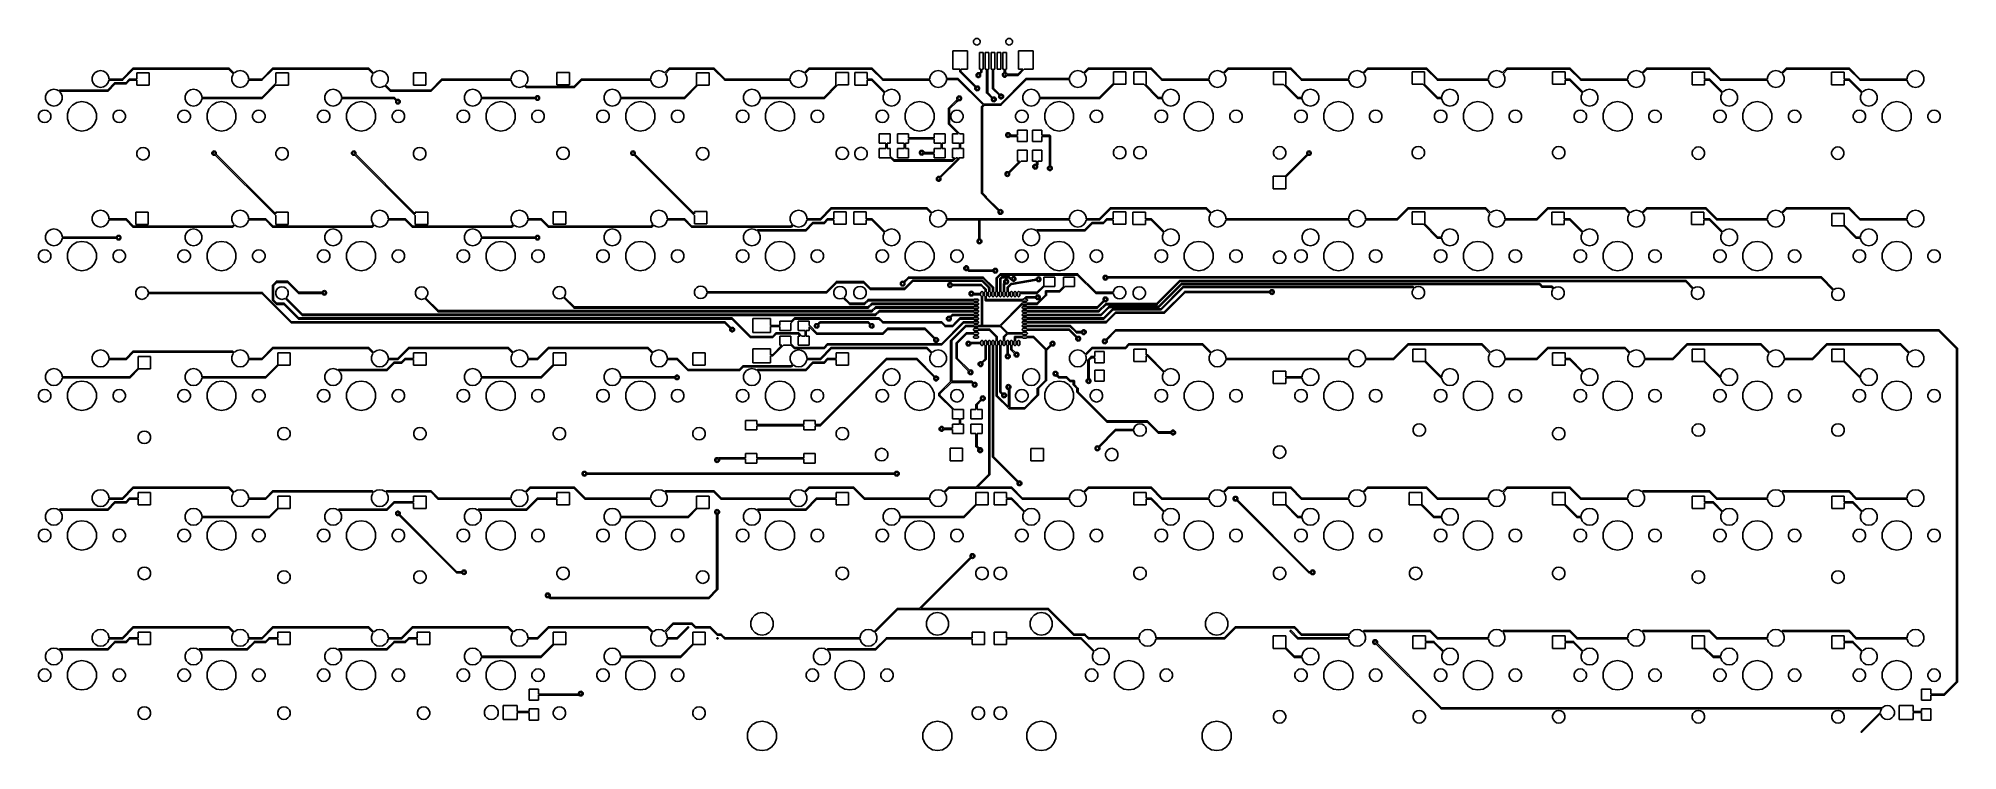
# Model space of a CAD drawing. Extents: x 16 to 277, y -108 to -11.
import ezdxf

# ---------------------------------------------------------------- set-up
doc = ezdxf.new("R2010")
doc.units = 0
doc.header["$MEASUREMENT"] = 0
doc.layers.add('BLACK', color=7, linetype='CONTINUOUS')

msp = doc.modelspace()

# ---------------------------------------------------------------- linework, layer by layer
at = {"layer": 'Black'}
for p, q in [((143.356, -11.7725), (143.41, -11.6253)), ((143.356, -11.9293), (143.356, -11.7725)), ((143.41, -12.0765), (143.356, -11.9293)), ((143.41, -11.6253), (143.51, -11.5052)), ((143.51, -12.1966), (143.41, -12.0765)), ((143.51, -11.5052), (143.646, -11.4268)), ((143.646, -12.275), (143.51, -12.1966)), ((143.646, -11.4268), (143.8, -11.3996)), ((143.8, -12.3022), (143.646, -12.275)), ((143.8, -11.3996), (143.955, -11.4268)), ((143.955, -12.275), (143.8, -12.3022)), ((143.955, -11.4268), (144.09, -11.5052)), ((144.09, -12.1966), (143.955, -12.275)), ((144.09, -11.5052), (144.191, -11.6253)), ((144.191, -12.0765), (144.09, -12.1966)), ((144.191, -11.6253), (144.245, -11.7725)), ((144.245, -11.9293), (144.191, -12.0765)), ((144.245, -11.7725), (144.245, -11.9293)), ((147.755, -11.7725), (147.809, -11.6253)), ((147.755, -11.9293), (147.755, -11.7725)), ((147.809, -12.0765), (147.755, -11.9293)), ((147.809, -11.6253), (147.91, -11.5052)), ((147.91, -12.1966), (147.809, -12.0765)), ((147.91, -11.5052), (148.045, -11.4268)), ((148.045, -12.275), (147.91, -12.1966)), ((148.045, -11.4268), (148.2, -11.3996)), ((148.2, -12.3022), (148.045, -12.275)), ((148.2, -11.3996), (148.354, -11.4268)), ((148.354, -12.275), (148.2, -12.3022)), ((148.354, -11.4268), (148.49, -11.5052)), ((148.49, -12.1966), (148.354, -12.275)), ((148.49, -11.5052), (148.59, -11.6253)), ((148.59, -12.0765), (148.49, -12.1966)), ((148.59, -11.6253), (148.644, -11.7725)), ((148.644, -11.9293), (148.59, -12.0765)), ((148.644, -11.7725), (148.644, -11.9293)), ((27.4684, -16.9238), (28.9461, -15.4461)), ((29.0316, -15.5762), (27.5539, -17.0539)), ((28.9461, -15.4461), (28.9489, -15.4442)), ((28.9489, -15.4442), (28.951, -15.4416)), ((28.951, -15.4416), (28.9596, -15.4366)), ((28.9596, -15.4366), (28.9678, -15.4309)), ((28.9678, -15.4309), (28.971, -15.4301)), ((28.971, -15.4301), (28.9739, -15.4284)), ((28.9739, -15.4284), (28.9837, -15.4267)), ((28.9837, -15.4267), (28.9934, -15.4241)), ((28.9934, -15.4241), (28.9967, -15.4244)), ((28.9967, -15.4244), (29, -15.4238)), ((29, -15.4238), (42, -15.4238)), ((41.9684, -15.5762), (29.0316, -15.5762)), ((42.634, -16.2418), (41.9684, -15.5762)), ((42, -15.4238), (42.0033, -15.4244)), ((42.0033, -15.4244), (42.0066, -15.4241)), ((42.0066, -15.4241), (42.0163, -15.4267)), ((42.0163, -15.4267), (42.0261, -15.4284)), ((42.0261, -15.4284), (42.029, -15.4301)), ((42.029, -15.4301), (42.0322, -15.4309)), ((42.0322, -15.4309), (42.0404, -15.4367)), ((42.0404, -15.4367), (42.049, -15.4416)), ((42.049, -15.4416), (42.0511, -15.4442)), ((42.0511, -15.4442), (42.0539, -15.4461)), ((42.0539, -15.4461), (42.7324, -16.1246)), ((46.4684, -16.9238), (47.9461, -15.4461)), ((48.0316, -15.5762), (46.5539, -17.0539)), ((47.9461, -15.4461), (47.9489, -15.4442)), ((47.9489, -15.4442), (47.951, -15.4416)), ((47.951, -15.4416), (47.9596, -15.4366)), ((47.9596, -15.4366), (47.9678, -15.4309)), ((47.9678, -15.4309), (47.971, -15.4301)), ((47.971, -15.4301), (47.9739, -15.4284)), ((47.9739, -15.4284), (47.9837, -15.4267)), ((47.9837, -15.4267), (47.9934, -15.4241)), ((47.9934, -15.4241), (47.9967, -15.4244)), ((47.9967, -15.4244), (48, -15.4238)), ((48, -15.4238), (61, -15.4238)), ((60.9684, -15.5762), (48.0316, -15.5762)), ((61.634, -16.2418), (60.9684, -15.5762)), ((61, -15.4238), (61.0033, -15.4244)), ((61.0033, -15.4244), (61.0066, -15.4241)), ((61.0066, -15.4241), (61.0163, -15.4267)), ((61.0163, -15.4267), (61.0261, -15.4284)), ((61.0261, -15.4284), (61.029, -15.4301)), ((61.029, -15.4301), (61.0322, -15.4309)), ((61.0322, -15.4309), (61.0404, -15.4367)), ((61.0404, -15.4367), (61.049, -15.4416)), ((61.049, -15.4416), (61.0511, -15.4442)), ((61.0511, -15.4442), (61.0539, -15.4461)), ((61.0539, -15.4461), (61.7324, -16.1246)), ((101.311, -16.0811), (101.946, -15.4461)), ((102.032, -15.5762), (101.409, -16.1983)), ((101.946, -15.4461), (101.949, -15.4442)), ((101.949, -15.4442), (101.951, -15.4416)), ((101.951, -15.4416), (101.96, -15.4366)), ((101.96, -15.4366), (101.968, -15.4309)), ((101.968, -15.4309), (101.971, -15.4301)), ((101.971, -15.4301), (101.974, -15.4284)), ((101.974, -15.4284), (101.984, -15.4267)), ((101.984, -15.4267), (101.993, -15.4241)), ((101.993, -15.4241), (101.997, -15.4244)), ((101.997, -15.4244), (102, -15.4238)), ((102, -15.4238), (108, -15.4238)), ((107.968, -15.5762), (102.032, -15.5762)), ((109.446, -17.0539), (107.968, -15.5762)), ((108, -15.4238), (108.003, -15.4244)), ((108.003, -15.4244), (108.007, -15.4241)), ((108.007, -15.4241), (108.016, -15.4267)), ((108.016, -15.4267), (108.026, -15.4284)), ((108.026, -15.4284), (108.029, -15.4301)), ((108.029, -15.4301), (108.032, -15.4309)), ((108.032, -15.4309), (108.04, -15.4367)), ((108.04, -15.4367), (108.049, -15.4416)), ((108.049, -15.4416), (108.051, -15.4442)), ((108.051, -15.4442), (108.054, -15.4461)), ((108.054, -15.4461), (109.532, -16.9238)), ((120.311, -16.0811), (120.946, -15.4461)), ((121.032, -15.5762), (120.409, -16.1983)), ((120.946, -15.4461), (120.949, -15.4442)), ((120.949, -15.4442), (120.951, -15.4416)), ((120.951, -15.4416), (120.96, -15.4366)), ((120.96, -15.4366), (120.968, -15.4309)), ((120.968, -15.4309), (120.971, -15.4301)), ((120.971, -15.4301), (120.974, -15.4284)), ((120.974, -15.4284), (120.984, -15.4267)), ((120.984, -15.4267), (120.993, -15.4241)), ((120.993, -15.4241), (120.997, -15.4244)), ((120.997, -15.4244), (121, -15.4238)), ((121, -15.4238), (129.5, -15.4238)), ((129.468, -15.5762), (121.032, -15.5762)), ((130.946, -17.0539), (129.468, -15.5762)), ((129.5, -15.4238), (129.503, -15.4244)), ((129.503, -15.4244), (129.507, -15.4241)), ((129.507, -15.4241), (129.516, -15.4267)), ((129.516, -15.4267), (129.526, -15.4284)), ((129.526, -15.4284), (129.529, -15.4301)), ((129.529, -15.4301), (129.532, -15.4309)), ((129.532, -15.4309), (129.54, -15.4367)), ((129.54, -15.4367), (129.549, -15.4416)), ((129.549, -15.4416), (129.551, -15.4442)), ((129.551, -15.4442), (129.554, -15.4461)), ((129.554, -15.4461), (131.032, -16.9238)), ((140.55, -15.5999), (140.55, -13.1006)), ((140.55, -13.1006), (142.549, -13.1006)), ((141.474, -15.5999), (140.55, -15.5999)), ((141.474, -15.8999), (141.474, -15.5999)), ((142.549, -15.5999), (141.626, -15.5999)), ((141.626, -15.5999), (141.626, -15.8684)), ((142.549, -13.1006), (142.549, -15.5999)), ((144.15, -15.5999), (144.15, -13.2987)), ((144.15, -13.2987), (144.65, -13.2987)), ((144.324, -15.5999), (144.15, -15.5999)), ((144.324, -15.9686), (144.324, -15.5999)), ((144.65, -15.5999), (144.476, -15.5999)), ((144.476, -15.5999), (144.476, -16.0002)), ((144.65, -13.2987), (144.65, -15.5999)), ((144.924, -13.5), (144.928, -13.4739)), ((144.924, -14.5), (144.924, -13.5)), ((144.924, -14.5028), (144.924, -14.5)), ((144.924, -14.5056), (144.924, -14.5028)), ((144.927, -14.5157), (144.924, -14.5056)), ((144.928, -14.5261), (144.927, -14.5157)), ((144.928, -13.4739), (144.942, -13.451)), ((144.93, -14.5285), (144.928, -14.5261)), ((144.931, -14.5313), (144.93, -14.5285)), ((144.936, -14.5399), (144.931, -14.5313)), ((144.942, -14.549), (144.936, -14.5399)), ((144.942, -13.451), (144.95, -13.4442)), ((144.944, -14.5508), (144.942, -14.549)), ((144.945, -14.5531), (144.944, -14.5508)), ((144.95, -14.5563), (144.945, -14.5531)), ((144.95, -13.4442), (144.95, -13.2987)), ((144.95, -13.2987), (145.45, -13.2987)), ((144.95, -15.5999), (144.95, -14.5563)), ((145.124, -15.5999), (144.95, -15.5999)), ((145.124, -18.7999), (145.124, -15.5999)), ((145.45, -15.5999), (145.276, -15.5999)), ((145.276, -15.5999), (145.276, -18.7683)), ((145.45, -13.2987), (145.45, -15.5999)), ((145.75, -15.5999), (145.75, -13.2987)), ((145.75, -13.2987), (146.25, -13.2987)), ((145.924, -15.5999), (145.75, -15.5999)), ((145.924, -18.2), (145.924, -15.5999)), ((146.25, -15.5999), (146.076, -15.5999)), ((146.076, -15.5999), (146.076, -18.1684)), ((146.25, -13.2987), (146.25, -15.5999)), ((146.55, -15.5999), (146.55, -13.2987)), ((146.55, -13.2987), (147.05, -13.2987)), ((147.05, -15.5999), (146.55, -15.5999)), ((147.05, -13.2987), (147.05, -15.5999)), ((147.35, -15.5999), (147.35, -13.2987)), ((147.35, -13.2987), (147.85, -13.2987)), ((147.524, -15.5999), (147.35, -15.5999)), ((147.524, -16.0447), (147.524, -15.5999)), ((147.85, -15.5999), (147.676, -15.5999)), ((147.676, -15.5999), (147.676, -16.0448)), ((147.85, -13.2987), (147.85, -15.5999)), ((149.368, -16.2738), (150.042, -15.5999)), ((149.451, -15.5999), (149.451, -13.1006)), ((149.451, -13.1006), (151.45, -13.1006)), ((150.042, -15.5999), (149.451, -15.5999)), ((150.258, -15.5999), (149.454, -16.4039)), ((151.45, -15.5999), (150.258, -15.5999)), ((151.45, -13.1006), (151.45, -15.5999)), ((158.311, -16.0811), (158.946, -15.4461)), ((159.032, -15.5762), (158.409, -16.1983)), ((158.946, -15.4461), (158.949, -15.4442)), ((158.949, -15.4442), (158.951, -15.4416)), ((158.951, -15.4416), (158.96, -15.4366)), ((158.96, -15.4366), (158.968, -15.4309)), ((158.968, -15.4309), (158.971, -15.4301)), ((158.971, -15.4301), (158.974, -15.4284)), ((158.974, -15.4284), (158.984, -15.4267)), ((158.984, -15.4267), (158.993, -15.4241)), ((158.993, -15.4241), (158.997, -15.4244)), ((158.997, -15.4244), (159, -15.4238)), ((159, -15.4238), (167.5, -15.4238)), ((167.468, -15.5762), (159.032, -15.5762)), ((168.946, -17.0539), (167.468, -15.5762)), ((167.5, -15.4238), (167.503, -15.4244)), ((167.503, -15.4244), (167.507, -15.4241)), ((167.507, -15.4241), (167.516, -15.4267)), ((167.516, -15.4267), (167.526, -15.4284)), ((167.526, -15.4284), (167.529, -15.4301)), ((167.529, -15.4301), (167.532, -15.4309)), ((167.532, -15.4309), (167.54, -15.4367)), ((167.54, -15.4367), (167.549, -15.4416)), ((167.549, -15.4416), (167.551, -15.4442)), ((167.551, -15.4442), (167.554, -15.4461)), ((167.554, -15.4461), (169.032, -16.9238)), ((177.311, -16.0811), (177.946, -15.4461)), ((178.032, -15.5762), (177.409, -16.1983)), ((177.946, -15.4461), (177.949, -15.4442)), ((177.949, -15.4442), (177.951, -15.4416)), ((177.951, -15.4416), (177.96, -15.4366)), ((177.96, -15.4366), (177.968, -15.4309)), ((177.968, -15.4309), (177.971, -15.4301)), ((177.971, -15.4301), (177.974, -15.4284)), ((177.974, -15.4284), (177.984, -15.4267)), ((177.984, -15.4267), (177.993, -15.4241)), ((177.993, -15.4241), (177.997, -15.4244)), ((177.997, -15.4244), (178, -15.4238)), ((178, -15.4238), (186.5, -15.4238)), ((186.468, -15.5762), (178.032, -15.5762)), ((187.946, -17.0539), (186.468, -15.5762)), ((186.5, -15.4238), (186.503, -15.4244)), ((186.503, -15.4244), (186.507, -15.4241)), ((186.507, -15.4241), (186.516, -15.4267)), ((186.516, -15.4267), (186.526, -15.4284)), ((186.526, -15.4284), (186.529, -15.4301)), ((186.529, -15.4301), (186.532, -15.4309)), ((186.532, -15.4309), (186.54, -15.4367)), ((186.54, -15.4367), (186.549, -15.4416)), ((186.549, -15.4416), (186.551, -15.4442)), ((186.551, -15.4442), (186.554, -15.4461)), ((186.554, -15.4461), (188.032, -16.9238)), ((196.311, -16.0811), (196.946, -15.4461)), ((197.032, -15.5762), (196.409, -16.1983)), ((196.946, -15.4461), (196.949, -15.4442)), ((196.949, -15.4442), (196.951, -15.4416)), ((196.951, -15.4416), (196.96, -15.4366)), ((196.96, -15.4366), (196.968, -15.4309)), ((196.968, -15.4309), (196.971, -15.4301)), ((196.971, -15.4301), (196.974, -15.4284)), ((196.974, -15.4284), (196.984, -15.4267)), ((196.984, -15.4267), (196.993, -15.4241)), ((196.993, -15.4241), (196.997, -15.4244)), ((196.997, -15.4244), (197, -15.4238)), ((197, -15.4238), (205, -15.4238)), ((204.968, -15.5762), (197.032, -15.5762)), ((206.446, -17.0539), (204.968, -15.5762)), ((205, -15.4238), (205.003, -15.4244)), ((205.003, -15.4244), (205.007, -15.4241)), ((205.007, -15.4241), (205.016, -15.4267)), ((205.016, -15.4267), (205.026, -15.4284)), ((205.026, -15.4284), (205.029, -15.4301)), ((205.029, -15.4301), (205.032, -15.4309)), ((205.032, -15.4309), (205.04, -15.4367)), ((205.04, -15.4367), (205.049, -15.4416)), ((205.049, -15.4416), (205.051, -15.4442)), ((205.051, -15.4442), (205.054, -15.4461)), ((205.054, -15.4461), (206.532, -16.9238)), ((215.311, -16.0811), (215.946, -15.4461)), ((216.032, -15.5762), (215.409, -16.1983)), ((215.946, -15.4461), (215.949, -15.4442)), ((215.949, -15.4442), (215.951, -15.4416)), ((215.951, -15.4416), (215.96, -15.4366)), ((215.96, -15.4366), (215.968, -15.4309)), ((215.968, -15.4309), (215.971, -15.4301)), ((215.971, -15.4301), (215.974, -15.4284)), ((215.974, -15.4284), (215.984, -15.4267)), ((215.984, -15.4267), (215.993, -15.4241)), ((215.993, -15.4241), (215.997, -15.4244)), ((215.997, -15.4244), (216, -15.4238)), ((216, -15.4238), (224.5, -15.4238)), ((224.468, -15.5762), (216.032, -15.5762)), ((225.946, -17.0539), (224.468, -15.5762)), ((224.5, -15.4238), (224.503, -15.4244)), ((224.503, -15.4244), (224.507, -15.4241)), ((224.507, -15.4241), (224.516, -15.4267)), ((224.516, -15.4267), (224.526, -15.4284)), ((224.526, -15.4284), (224.529, -15.4301)), ((224.529, -15.4301), (224.532, -15.4309)), ((224.532, -15.4309), (224.54, -15.4367)), ((224.54, -15.4367), (224.549, -15.4416)), ((224.549, -15.4416), (224.551, -15.4442)), ((224.551, -15.4442), (224.554, -15.4461)), ((224.554, -15.4461), (226.032, -16.9238)), ((234.311, -16.0811), (234.946, -15.4461)), ((235.032, -15.5762), (234.409, -16.1983)), ((234.946, -15.4461), (234.949, -15.4442)), ((234.949, -15.4442), (234.951, -15.4416)), ((234.951, -15.4416), (234.96, -15.4366)), ((234.96, -15.4366), (234.968, -15.4309)), ((234.968, -15.4309), (234.971, -15.4301)), ((234.971, -15.4301), (234.974, -15.4284)), ((234.974, -15.4284), (234.984, -15.4267)), ((234.984, -15.4267), (234.993, -15.4241)), ((234.993, -15.4241), (234.997, -15.4244)), ((234.997, -15.4244), (235, -15.4238)), ((235, -15.4238), (243.5, -15.4238)), ((243.468, -15.5762), (235.032, -15.5762)), ((244.946, -17.0539), (243.468, -15.5762)), ((243.5, -15.4238), (243.503, -15.4244)), ((243.503, -15.4244), (243.507, -15.4241)), ((243.507, -15.4241), (243.516, -15.4267)), ((243.516, -15.4267), (243.526, -15.4284)), ((243.526, -15.4284), (243.529, -15.4301)), ((243.529, -15.4301), (243.532, -15.4309)), ((243.532, -15.4309), (243.54, -15.4367)), ((243.54, -15.4367), (243.549, -15.4416)), ((243.549, -15.4416), (243.551, -15.4442)), ((243.551, -15.4442), (243.554, -15.4461)), ((243.554, -15.4461), (245.032, -16.9238)), ((253.311, -16.0811), (253.946, -15.4461)), ((254.032, -15.5762), (253.409, -16.1983)), ((253.946, -15.4461), (253.949, -15.4442)), ((253.949, -15.4442), (253.951, -15.4416)), ((253.951, -15.4416), (253.96, -15.4366)), ((253.96, -15.4366), (253.968, -15.4309)), ((253.968, -15.4309), (253.971, -15.4301)), ((253.971, -15.4301), (253.974, -15.4284)), ((253.974, -15.4284), (253.984, -15.4267)), ((253.984, -15.4267), (253.993, -15.4241)), ((253.993, -15.4241), (253.997, -15.4244)), ((253.997, -15.4244), (254, -15.4238)), ((254, -15.4238), (262.5, -15.4238)), ((262.468, -15.5762), (254.032, -15.5762)), ((263.946, -17.0539), (262.468, -15.5762)), ((262.5, -15.4238), (262.503, -15.4244)), ((262.503, -15.4244), (262.507, -15.4241)), ((262.507, -15.4241), (262.516, -15.4267)), ((262.516, -15.4267), (262.526, -15.4284)), ((262.526, -15.4284), (262.529, -15.4301)), ((262.529, -15.4301), (262.532, -15.4309)), ((262.532, -15.4309), (262.54, -15.4367)), ((262.54, -15.4367), (262.549, -15.4416)), ((262.549, -15.4416), (262.551, -15.4442)), ((262.551, -15.4442), (262.554, -15.4461)), ((262.554, -15.4461), (264.032, -16.9238)), ((23.4101, -16.7208), (23.5464, -16.3463)), ((23.4101, -17.1192), (23.4101, -16.7208)), ((23.5464, -17.4937), (23.4101, -17.1192)), ((23.5464, -16.3463), (23.8025, -16.0411)), ((23.8025, -17.7989), (23.5464, -17.4937)), ((23.8025, -16.0411), (24.1476, -15.8418)), ((24.1476, -17.9982), (23.8025, -17.7989)), ((24.1476, -15.8418), (24.54, -15.7726)), ((24.54, -18.0674), (24.1476, -17.9982)), ((24.54, -15.7726), (24.9324, -15.8418)), ((24.9324, -17.9982), (24.54, -18.0674)), ((24.9324, -15.8418), (25.2775, -16.0411)), ((25.2775, -17.7989), (24.9324, -17.9982)), ((25.2775, -16.0411), (25.5336, -16.3463)), ((25.5336, -17.4937), (25.2775, -17.7989)), ((25.4684, -18.4238), (26.4461, -17.4461)), ((25.5336, -16.3463), (25.6699, -16.7208)), ((25.6699, -17.1192), (25.5336, -17.4937)), ((26.5316, -17.5762), (25.5539, -18.5539)), ((25.6699, -16.7208), (25.6699, -16.9238)), ((25.6699, -16.9238), (27.4684, -16.9238)), ((27.5, -17.0762), (25.6699, -17.0762)), ((25.6699, -17.0762), (25.6699, -17.1192)), ((26.4461, -17.4461), (26.4489, -17.4442)), ((26.4489, -17.4442), (26.451, -17.4416)), ((26.451, -17.4416), (26.4596, -17.4366)), ((26.4596, -17.4366), (26.4678, -17.4309)), ((26.4678, -17.4309), (26.471, -17.4301)), ((26.471, -17.4301), (26.4739, -17.4284)), ((26.4739, -17.4284), (26.4837, -17.4267)), ((26.4837, -17.4267), (26.4934, -17.4241)), ((26.4934, -17.4241), (26.4967, -17.4244)), ((26.4967, -17.4244), (26.5, -17.4238)), ((26.5, -17.4238), (27.9684, -17.4238)), ((28, -17.5762), (26.5316, -17.5762)), ((27.5033, -17.0756), (27.5, -17.0762)), ((27.5066, -17.0759), (27.5033, -17.0756)), ((27.5163, -17.0733), (27.5066, -17.0759)), ((27.5261, -17.0716), (27.5163, -17.0733)), ((27.529, -17.0699), (27.5261, -17.0716)), ((27.5322, -17.0691), (27.529, -17.0699)), ((27.5404, -17.0633), (27.5322, -17.0691)), ((27.549, -17.0584), (27.5404, -17.0633)), ((27.5511, -17.0558), (27.549, -17.0584)), ((27.5539, -17.0539), (27.5511, -17.0558)), ((27.9684, -17.4238), (28.4461, -16.9461)), ((28.0033, -17.5756), (28, -17.5762)), ((28.0066, -17.5759), (28.0033, -17.5756)), ((28.0163, -17.5733), (28.0066, -17.5759)), ((28.0261, -17.5716), (28.0163, -17.5733)), ((28.029, -17.5699), (28.0261, -17.5716)), ((28.0322, -17.5691), (28.029, -17.5699)), ((28.0404, -17.5633), (28.0322, -17.5691)), ((28.049, -17.5584), (28.0404, -17.5633)), ((28.0511, -17.5558), (28.049, -17.5584)), ((28.0539, -17.5539), (28.0511, -17.5558)), ((28.5316, -17.0762), (28.0539, -17.5539)), ((28.4461, -16.9461), (28.4489, -16.9442)), ((28.4489, -16.9442), (28.451, -16.9416)), ((28.451, -16.9416), (28.4596, -16.9367)), ((28.4596, -16.9367), (28.4678, -16.9309)), ((28.4678, -16.9309), (28.471, -16.9301)), ((28.471, -16.9301), (28.4739, -16.9284)), ((28.4739, -16.9284), (28.4837, -16.9267)), ((28.4837, -16.9267), (28.4934, -16.9241)), ((28.4934, -16.9241), (28.4967, -16.9244)), ((28.4967, -16.9244), (28.5, -16.9238)), ((28.5, -16.9238), (29.4728, -16.9238)), ((29.4728, -17.0762), (28.5316, -17.0762)), ((29.4728, -16.9238), (29.4728, -16.0759)), ((29.4728, -16.0759), (31.1721, -16.0759)), ((29.4728, -17.7752), (29.4728, -17.0762)), ((31.1721, -17.7752), (29.4728, -17.7752)), ((31.1721, -16.0759), (31.1721, -17.7752)), ((42.4101, -16.7208), (42.5464, -16.3463)), ((42.4101, -17.1192), (42.4101, -16.7208)), ((42.5464, -17.4937), (42.4101, -17.1192)), ((42.5464, -16.3463), (42.634, -16.2418)), ((42.8025, -17.7989), (42.5464, -17.4937)), ((42.7324, -16.1246), (42.8025, -16.0411)), ((42.8025, -16.0411), (43.1476, -15.8418)), ((43.1476, -17.9982), (42.8025, -17.7989)), ((43.1476, -15.8418), (43.54, -15.7726)), ((43.54, -18.0674), (43.1476, -17.9982)), ((43.54, -15.7726), (43.9324, -15.8418)), ((43.9324, -17.9982), (43.54, -18.0674)), ((43.9324, -15.8418), (44.2775, -16.0411)), ((44.2775, -17.7989), (43.9324, -17.9982)), ((44.2775, -16.0411), (44.5336, -16.3463)), ((44.5336, -17.4937), (44.2775, -17.7989)), ((44.5336, -16.3463), (44.6699, -16.7208)), ((44.6699, -17.1192), (44.5336, -17.4937)), ((44.6699, -16.7208), (44.6699, -16.9238)), ((44.6699, -16.9238), (46.4684, -16.9238)), ((46.5, -17.0762), (44.6699, -17.0762)), ((44.6699, -17.0762), (44.6699, -17.1192)), ((46.4684, -19.4238), (48.3978, -17.4944)), ((46.5033, -17.0756), (46.5, -17.0762)), ((46.5066, -17.0759), (46.5033, -17.0756)), ((46.5163, -17.0733), (46.5066, -17.0759)), ((46.5261, -17.0716), (46.5163, -17.0733)), ((46.529, -17.0699), (46.5261, -17.0716)), ((46.5322, -17.0691), (46.529, -17.0699)), ((46.5404, -17.0633), (46.5322, -17.0691)), ((46.549, -17.0584), (46.5404, -17.0633)), ((46.5511, -17.0558), (46.549, -17.0584)), ((46.5539, -17.0539), (46.5511, -17.0558)), ((48.3978, -17.7099), (46.5539, -19.5539)), ((48.3978, -17.4944), (48.3978, -16.0759)), ((48.3978, -16.0759), (50.0971, -16.0759)), ((48.3978, -17.7752), (48.3978, -17.7099)), ((50.0971, -17.7752), (48.3978, -17.7752)), ((50.0971, -16.0759), (50.0971, -17.7752)), ((61.4101, -16.7208), (61.5464, -16.3463)), ((61.4101, -17.1192), (61.4101, -16.7208)), ((61.5464, -17.4937), (61.4101, -17.1192)), ((61.5464, -16.3463), (61.634, -16.2418)), ((61.8025, -17.7989), (61.5464, -17.4937)), ((61.7324, -16.1246), (61.8025, -16.0411)), ((61.8025, -16.0411), (62.1476, -15.8418)), ((62.1476, -17.9982), (61.8025, -17.7989)), ((62.1476, -15.8418), (62.54, -15.7726)), ((62.54, -18.0674), (62.1476, -17.9982)), ((62.54, -15.7726), (62.9324, -15.8418)), ((62.9324, -17.9982), (62.54, -18.0674)), ((62.9324, -15.8418), (63.2775, -16.0411)), ((63.2228, -17.8305), (62.9324, -17.9982)), ((63.9461, -18.5539), (63.2228, -17.8305)), ((63.2775, -16.0411), (63.5336, -16.3463)), ((63.5336, -17.4937), (63.3365, -17.7287)), ((63.3365, -17.7287), (64.0316, -18.4238)), ((63.5336, -16.3463), (63.6699, -16.7208)), ((63.6699, -17.1192), (63.5336, -17.4937)), ((63.6699, -16.7208), (63.6699, -17.1192)), ((67.1228, -17.7752), (67.1228, -16.0759)), ((67.1228, -16.0759), (68.8221, -16.0759)), ((68.8221, -17.7752), (67.1228, -17.7752)), ((68.8221, -16.0759), (68.8221, -17.7752)), ((69.4684, -18.4238), (70.9461, -16.9461)), ((71.0316, -17.0762), (69.5539, -18.5539)), ((70.9461, -16.9461), (70.9489, -16.9442)), ((70.9489, -16.9442), (70.951, -16.9416)), ((70.951, -16.9416), (70.9596, -16.9367)), ((70.9596, -16.9367), (70.9678, -16.9309)), ((70.9678, -16.9309), (70.971, -16.9301)), ((70.971, -16.9301), (70.9739, -16.9284)), ((70.9739, -16.9284), (70.9837, -16.9267)), ((70.9837, -16.9267), (70.9934, -16.9241)), ((70.9934, -16.9241), (70.9967, -16.9244)), ((70.9967, -16.9244), (71, -16.9238)), ((71, -16.9238), (80.4101, -16.9238)), ((80.4101, -17.0762), (71.0316, -17.0762)), ((80.4101, -16.7208), (80.5464, -16.3463)), ((80.4101, -16.9238), (80.4101, -16.7208)), ((80.4101, -17.1192), (80.4101, -17.0762)), ((80.5464, -17.4937), (80.4101, -17.1192)), ((80.5464, -16.3463), (80.8025, -16.0411)), ((80.8025, -17.7989), (80.5464, -17.4937)), ((80.8025, -16.0411), (81.1476, -15.8418)), ((81.1476, -17.9982), (80.8025, -17.7989)), ((81.1476, -15.8418), (81.54, -15.7726)), ((81.54, -18.0674), (81.1476, -17.9982)), ((81.54, -15.7726), (81.9324, -15.8418)), ((81.9324, -17.9982), (81.54, -18.0674)), ((81.9324, -15.8418), (82.2775, -16.0411)), ((82.2228, -17.8305), (81.9324, -17.9982)), ((82.4461, -18.0539), (82.2228, -17.8305)), ((82.2775, -16.0411), (82.5336, -16.3463)), ((82.5336, -17.4937), (82.3365, -17.7287)), ((82.3365, -17.7287), (82.5316, -17.9238)), ((82.4489, -18.0558), (82.4461, -18.0539)), ((82.451, -18.0584), (82.4489, -18.0558)), ((82.4596, -18.0634), (82.451, -18.0584)), ((82.4678, -18.0691), (82.4596, -18.0634)), ((82.471, -18.0699), (82.4678, -18.0691)), ((82.4739, -18.0716), (82.471, -18.0699)), ((82.4837, -18.0733), (82.4739, -18.0716)), ((82.4934, -18.0759), (82.4837, -18.0733)), ((82.4967, -18.0756), (82.4934, -18.0759)), ((82.5, -18.0762), (82.4967, -18.0756)), ((89, -18.0762), (82.5, -18.0762)), ((82.5316, -17.9238), (88.9684, -17.9238)), ((82.5336, -16.3463), (82.6699, -16.7208)), ((82.6699, -17.1192), (82.5336, -17.4937)), ((82.6699, -16.7208), (82.6699, -17.1192)), ((86.6478, -17.7251), (86.6478, -16.0259)), ((86.6478, -16.0259), (88.3471, -16.0259)), ((88.3471, -17.7251), (86.6478, -17.7251)), ((88.3471, -16.0259), (88.3471, -17.7251)), ((88.9684, -17.9238), (89.9461, -16.9461)), ((89.0033, -18.0756), (89, -18.0762)), ((89.0066, -18.0759), (89.0033, -18.0756)), ((89.0163, -18.0733), (89.0066, -18.0759)), ((89.0261, -18.0716), (89.0163, -18.0733)), ((89.029, -18.0699), (89.0261, -18.0716)), ((89.0322, -18.0691), (89.029, -18.0699)), ((89.0404, -18.0633), (89.0322, -18.0691)), ((89.049, -18.0584), (89.0404, -18.0633)), ((89.0511, -18.0558), (89.049, -18.0584)), ((89.0539, -18.0539), (89.0511, -18.0558)), ((90.0316, -17.0762), (89.0539, -18.0539)), ((89.9461, -16.9461), (89.9489, -16.9442)), ((89.9489, -16.9442), (89.951, -16.9416)), ((89.951, -16.9416), (89.9596, -16.9366)), ((89.9596, -16.9366), (89.9678, -16.9309)), ((89.9678, -16.9309), (89.971, -16.9301)), ((89.971, -16.9301), (89.9739, -16.9284)), ((89.9739, -16.9284), (89.9837, -16.9267)), ((89.9837, -16.9267), (89.9934, -16.9241)), ((89.9934, -16.9241), (89.9967, -16.9244)), ((89.9967, -16.9244), (90, -16.9238)), ((90, -16.9238), (99.4101, -16.9238)), ((99.4101, -17.0762), (90.0316, -17.0762)), ((99.4101, -16.7208), (99.5464, -16.3463)), ((99.4101, -16.9238), (99.4101, -16.7208)), ((99.4101, -17.1192), (99.4101, -17.0762)), ((99.5464, -17.4937), (99.4101, -17.1192)), ((99.5464, -16.3463), (99.8025, -16.0411)), ((99.8025, -17.7989), (99.5464, -17.4937)), ((99.8025, -16.0411), (100.148, -15.8418)), ((100.148, -17.9982), (99.8025, -17.7989)), ((100.148, -15.8418), (100.54, -15.7726)), ((100.54, -18.0674), (100.148, -17.9982)), ((100.54, -15.7726), (100.932, -15.8418)), ((100.932, -17.9982), (100.54, -18.0674)), ((100.932, -15.8418), (101.278, -16.0411)), ((101.278, -17.7989), (100.932, -17.9982)), ((101.278, -16.0411), (101.311, -16.0811)), ((101.534, -17.4937), (101.278, -17.7989)), ((101.409, -16.1983), (101.534, -16.3463)), ((101.534, -16.3463), (101.67, -16.7208)), ((101.67, -17.1192), (101.534, -17.4937)), ((101.67, -16.7208), (101.67, -17.1192)), ((103.968, -19.4238), (105.648, -17.7444)), ((105.833, -17.7752), (104.054, -19.5539)), ((105.648, -17.7444), (105.648, -16.0759)), ((105.648, -16.0759), (107.347, -16.0759)), ((107.347, -17.7752), (105.833, -17.7752)), ((107.347, -16.0759), (107.347, -17.7752)), ((109.449, -17.0558), (109.446, -17.0539)), ((109.451, -17.0584), (109.449, -17.0558)), ((109.46, -17.0633), (109.451, -17.0584)), ((109.468, -17.0691), (109.46, -17.0633)), ((109.471, -17.0699), (109.468, -17.0691)), ((109.474, -17.0716), (109.471, -17.0699)), ((109.484, -17.0733), (109.474, -17.0716)), ((109.493, -17.0759), (109.484, -17.0733)), ((109.497, -17.0756), (109.493, -17.0759)), ((109.5, -17.0762), (109.497, -17.0756)), ((118.41, -17.0762), (109.5, -17.0762)), ((109.532, -16.9238), (118.41, -16.9238)), ((118.41, -16.7208), (118.546, -16.3463)), ((118.41, -16.9238), (118.41, -16.7208)), ((118.41, -17.1192), (118.41, -17.0762)), ((118.546, -17.4937), (118.41, -17.1192)), ((118.546, -16.3463), (118.802, -16.0411)), ((118.802, -17.7989), (118.546, -17.4937)), ((118.802, -16.0411), (119.148, -15.8418)), ((119.148, -17.9982), (118.802, -17.7989)), ((119.148, -15.8418), (119.54, -15.7726)), ((119.54, -18.0674), (119.148, -17.9982)), ((119.54, -15.7726), (119.932, -15.8418)), ((119.932, -17.9982), (119.54, -18.0674)), ((119.932, -15.8418), (120.278, -16.0411)), ((120.278, -17.7989), (119.932, -17.9982)), ((120.278, -16.0411), (120.311, -16.0811)), ((120.534, -17.4937), (120.278, -17.7989)), ((120.409, -16.1983), (120.534, -16.3463)), ((120.534, -16.3463), (120.67, -16.7208)), ((120.67, -17.1192), (120.534, -17.4937)), ((120.67, -16.7208), (120.67, -17.1192)), ((122.968, -19.4238), (124.667, -17.7251)), ((124.883, -17.7251), (123.054, -19.5539)), ((124.623, -17.7251), (124.623, -16.0259)), ((124.623, -16.0259), (126.322, -16.0259)), ((124.667, -17.7251), (124.623, -17.7251)), ((126.322, -17.7251), (124.883, -17.7251)), ((126.322, -16.0259), (126.322, -17.7251)), ((127.173, -17.7501), (127.173, -16.0509)), ((127.173, -16.0509), (128.872, -16.0509)), ((128.872, -17.7501), (127.173, -17.7501)), ((128.872, -16.0509), (128.872, -16.9238)), ((128.872, -16.9238), (129.5, -16.9238)), ((129.468, -17.0762), (128.872, -17.0762)), ((128.872, -17.0762), (128.872, -17.7501)), ((131.234, -18.8416), (129.468, -17.0762)), ((129.5, -16.9238), (129.503, -16.9244)), ((129.503, -16.9244), (129.507, -16.9241)), ((129.507, -16.9241), (129.516, -16.9267)), ((129.516, -16.9267), (129.526, -16.9284)), ((129.526, -16.9284), (129.529, -16.9301)), ((129.529, -16.9301), (129.532, -16.9309)), ((129.532, -16.9309), (129.54, -16.9367)), ((129.54, -16.9367), (129.549, -16.9416)), ((129.549, -16.9416), (129.551, -16.9442)), ((129.551, -16.9442), (129.554, -16.9461)), ((129.554, -16.9461), (131.332, -18.7244)), ((130.949, -17.0558), (130.946, -17.0539)), ((130.951, -17.0584), (130.949, -17.0558)), ((130.96, -17.0633), (130.951, -17.0584)), ((130.968, -17.0691), (130.96, -17.0633)), ((130.971, -17.0699), (130.968, -17.0691)), ((130.974, -17.0716), (130.971, -17.0699)), ((130.984, -17.0733), (130.974, -17.0716)), ((130.993, -17.0759), (130.984, -17.0733)), ((130.997, -17.0756), (130.993, -17.0759)), ((131, -17.0762), (130.997, -17.0756)), ((137.41, -17.0762), (131, -17.0762)), ((131.032, -16.9238), (137.41, -16.9238)), ((137.41, -16.7208), (137.546, -16.3463)), ((137.41, -16.9238), (137.41, -16.7208)), ((137.41, -17.1192), (137.41, -17.0762)), ((137.546, -17.4937), (137.41, -17.1192)), ((137.546, -16.3463), (137.802, -16.0411)), ((137.802, -17.7989), (137.546, -17.4937)), ((137.802, -16.0411), (138.148, -15.8418)), ((138.148, -17.9982), (137.802, -17.7989)), ((138.148, -15.8418), (138.54, -15.7726)), ((138.54, -18.0674), (138.148, -17.9982)), ((138.54, -15.7726), (138.932, -15.8418)), ((138.932, -17.9982), (138.54, -18.0674)), ((138.932, -15.8418), (139.278, -16.0411)), ((139.278, -17.7989), (138.932, -17.9982)), ((139.278, -16.0411), (139.534, -16.3463)), ((139.534, -17.4937), (139.278, -17.7989)), ((139.534, -16.3463), (139.67, -16.7208)), ((139.67, -17.1192), (139.534, -17.4937)), ((139.67, -16.7208), (139.67, -16.8438)), ((139.67, -16.8438), (141.22, -16.8438)), ((141.188, -16.9962), (139.67, -16.9962)), ((139.67, -16.9962), (139.67, -17.1192)), ((144.642, -20.45), (141.188, -16.9962)), ((141.22, -16.8438), (141.223, -16.8444)), ((141.223, -16.8444), (141.227, -16.8441)), ((141.227, -16.8441), (141.236, -16.8467)), ((141.236, -16.8467), (141.246, -16.8484)), ((141.246, -16.8484), (141.249, -16.8501)), ((141.249, -16.8501), (141.252, -16.8509)), ((141.252, -16.8509), (141.26, -16.8567)), ((141.26, -16.8567), (141.269, -16.8616)), ((141.269, -16.8616), (141.271, -16.8642)), ((141.271, -16.8642), (141.274, -16.8661)), ((141.274, -16.8661), (144.732, -20.3238)), ((141.474, -15.9032), (141.474, -15.8999)), ((141.474, -15.9066), (141.474, -15.9032)), ((141.477, -15.9162), (141.474, -15.9066)), ((141.478, -15.926), (141.477, -15.9162)), ((141.48, -15.9289), (141.478, -15.926)), ((141.481, -15.9321), (141.48, -15.9289)), ((141.487, -15.9403), (141.481, -15.9321)), ((141.492, -15.9489), (141.487, -15.9403)), ((141.494, -15.9511), (141.492, -15.9489)), ((141.496, -15.9538), (141.494, -15.9511)), ((143.578, -18.0358), (141.496, -15.9538)), ((141.626, -15.8684), (143.689, -17.9308)), ((143.536, -18.1447), (143.574, -18.0406)), ((143.536, -18.2553), (143.536, -18.1447)), ((143.574, -18.3594), (143.536, -18.2553)), ((143.574, -18.0406), (143.578, -18.0358)), ((143.686, -16.3447), (143.724, -16.2406)), ((143.686, -16.4553), (143.686, -16.3447)), ((143.724, -16.5594), (143.686, -16.4553)), ((143.689, -17.9308), (143.741, -17.9005)), ((143.724, -16.2406), (143.795, -16.1559)), ((143.795, -16.6441), (143.724, -16.5594)), ((143.741, -17.9005), (143.85, -17.8813)), ((143.795, -16.1559), (143.891, -16.1005)), ((143.891, -16.6995), (143.795, -16.6441)), ((143.85, -17.8813), (143.959, -17.9005)), ((143.891, -16.1005), (144, -16.0813)), ((144, -16.7187), (143.891, -16.6995)), ((143.959, -17.9005), (144.055, -17.9559)), ((144, -16.0813), (144.109, -16.1005)), ((144.109, -16.6995), (144, -16.7187)), ((144.055, -17.9559), (144.126, -18.0406)), ((144.109, -16.1005), (144.161, -16.1308)), ((144.205, -16.6441), (144.109, -16.6995)), ((144.126, -18.0406), (144.164, -18.1447)), ((144.164, -18.2553), (144.126, -18.3594)), ((144.161, -16.1308), (144.324, -15.9686)), ((144.164, -18.1447), (144.164, -18.2553)), ((144.276, -16.5594), (144.205, -16.6441)), ((144.454, -16.0541), (144.272, -16.2358)), ((144.272, -16.2358), (144.276, -16.2406)), ((144.276, -16.2406), (144.314, -16.3447)), ((144.314, -16.4553), (144.276, -16.5594)), ((144.314, -16.3447), (144.314, -16.4553)), ((144.456, -16.0513), (144.454, -16.0541)), ((144.458, -16.0492), (144.456, -16.0513)), ((144.463, -16.0406), (144.458, -16.0492)), ((144.469, -16.0324), (144.463, -16.0406)), ((144.47, -16.0292), (144.469, -16.0324)), ((144.471, -16.0263), (144.47, -16.0292)), ((144.473, -16.0165), (144.471, -16.0263)), ((144.476, -16.0068), (144.473, -16.0165)), ((144.476, -16.0002), (144.475, -16.0035)), ((144.475, -16.0035), (144.476, -16.0068)), ((145.924, -18.2033), (145.924, -18.2)), ((145.924, -18.2066), (145.924, -18.2033)), ((145.927, -18.2163), (145.924, -18.2066)), ((145.928, -18.2261), (145.927, -18.2163)), ((145.93, -18.229), (145.928, -18.2261)), ((145.931, -18.2322), (145.93, -18.229)), ((145.937, -18.2404), (145.931, -18.2322)), ((145.942, -18.249), (145.937, -18.2404)), ((145.944, -18.2511), (145.942, -18.249)), ((145.946, -18.2539), (145.944, -18.2511)), ((146.828, -19.1358), (145.946, -18.2539)), ((146.076, -18.1684), (146.939, -19.0308)), ((147.018, -20.3238), (150.476, -16.8661)), ((150.562, -16.9962), (147.104, -20.4539)), ((147.286, -16.2947), (147.324, -16.1906)), ((147.286, -16.4053), (147.286, -16.2947)), ((147.324, -16.5094), (147.286, -16.4053)), ((147.324, -16.1906), (147.395, -16.1059)), ((147.395, -16.5941), (147.324, -16.5094)), ((147.395, -16.1059), (147.491, -16.0505)), ((147.491, -16.6495), (147.395, -16.5941)), ((147.491, -16.0505), (147.524, -16.0447)), ((147.6, -16.6687), (147.491, -16.6495)), ((147.709, -16.6495), (147.6, -16.6687)), ((147.676, -16.0448), (147.709, -16.0505)), ((147.709, -16.0505), (147.805, -16.1059)), ((147.805, -16.5941), (147.709, -16.6495)), ((147.805, -16.1059), (147.876, -16.1906)), ((147.876, -16.5094), (147.805, -16.5941)), ((147.876, -16.1906), (147.906, -16.2738)), ((147.906, -16.4262), (147.876, -16.5094)), ((147.906, -16.2738), (149.368, -16.2738)), ((149.4, -16.4262), (147.906, -16.4262)), ((149.403, -16.4256), (149.4, -16.4262)), ((149.407, -16.4259), (149.403, -16.4256)), ((149.416, -16.4233), (149.407, -16.4259)), ((149.426, -16.4216), (149.416, -16.4233)), ((149.429, -16.4199), (149.426, -16.4216)), ((149.432, -16.4191), (149.429, -16.4199)), ((149.44, -16.4133), (149.432, -16.4191)), ((149.449, -16.4084), (149.44, -16.4133)), ((149.451, -16.4058), (149.449, -16.4084)), ((149.454, -16.4039), (149.451, -16.4058)), ((150.476, -16.8661), (150.479, -16.8642)), ((150.479, -16.8642), (150.481, -16.8616)), ((150.481, -16.8616), (150.49, -16.8566)), ((150.49, -16.8566), (150.498, -16.8509)), ((150.498, -16.8509), (150.501, -16.8501)), ((150.501, -16.8501), (150.504, -16.8484)), ((150.504, -16.8484), (150.514, -16.8467)), ((150.514, -16.8467), (150.523, -16.8441)), ((150.523, -16.8441), (150.527, -16.8444)), ((150.527, -16.8444), (150.53, -16.8438)), ((150.53, -16.8438), (156.41, -16.8438)), ((156.41, -16.9962), (150.562, -16.9962)), ((156.41, -16.7208), (156.546, -16.3463)), ((156.41, -16.8438), (156.41, -16.7208)), ((156.41, -17.1192), (156.41, -16.9962)), ((156.546, -17.4937), (156.41, -17.1192)), ((156.546, -16.3463), (156.802, -16.0411)), ((156.802, -17.7989), (156.546, -17.4937)), ((156.802, -16.0411), (157.148, -15.8418)), ((157.148, -17.9982), (156.802, -17.7989)), ((157.148, -15.8418), (157.54, -15.7726)), ((157.54, -18.0674), (157.148, -17.9982)), ((157.54, -15.7726), (157.932, -15.8418)), ((157.932, -17.9982), (157.54, -18.0674)), ((157.932, -15.8418), (158.278, -16.0411)), ((158.278, -17.7989), (157.932, -17.9982)), ((158.278, -16.0411), (158.311, -16.0811)), ((158.534, -17.4937), (158.278, -17.7989)), ((158.409, -16.1983), (158.534, -16.3463)), ((158.534, -16.3463), (158.67, -16.7208)), ((158.67, -17.1192), (158.534, -17.4937)), ((158.67, -16.7208), (158.67, -17.1192)), ((160.468, -19.4238), (162.398, -17.4944)), ((162.483, -17.6251), (160.554, -19.5539)), ((162.398, -17.4944), (162.398, -15.9259)), ((162.398, -15.9259), (164.097, -15.9259)), ((164.097, -17.6251), (162.483, -17.6251)), ((164.097, -15.9259), (164.097, -17.6251)), ((165.148, -17.6251), (165.148, -15.9259)), ((165.148, -15.9259), (166.847, -15.9259)), ((166.517, -17.6251), (165.148, -17.6251)), ((168.446, -19.5539), (166.517, -17.6251)), ((166.847, -17.6251), (166.733, -17.6251)), ((166.733, -17.6251), (168.532, -19.4238)), ((166.847, -15.9259), (166.847, -17.6251)), ((168.949, -17.0558), (168.946, -17.0539)), ((168.951, -17.0584), (168.949, -17.0558)), ((168.96, -17.0633), (168.951, -17.0584)), ((168.968, -17.0691), (168.96, -17.0633)), ((168.971, -17.0699), (168.968, -17.0691)), ((168.974, -17.0716), (168.971, -17.0699)), ((168.984, -17.0733), (168.974, -17.0716)), ((168.993, -17.0759), (168.984, -17.0733)), ((168.997, -17.0756), (168.993, -17.0759)), ((169, -17.0762), (168.997, -17.0756)), ((175.41, -17.0762), (169, -17.0762)), ((169.032, -16.9238), (175.41, -16.9238)), ((175.41, -16.7208), (175.546, -16.3463)), ((175.41, -16.9238), (175.41, -16.7208)), ((175.41, -17.1192), (175.41, -17.0762)), ((175.546, -17.4937), (175.41, -17.1192)), ((175.546, -16.3463), (175.802, -16.0411)), ((175.802, -17.7989), (175.546, -17.4937)), ((175.802, -16.0411), (176.148, -15.8418)), ((176.148, -17.9982), (175.802, -17.7989)), ((176.148, -15.8418), (176.54, -15.7726)), ((176.54, -18.0674), (176.148, -17.9982)), ((176.54, -15.7726), (176.932, -15.8418)), ((176.932, -17.9982), (176.54, -18.0674)), ((176.932, -15.8418), (177.278, -16.0411)), ((177.278, -17.7989), (176.932, -17.9982)), ((177.278, -16.0411), (177.311, -16.0811)), ((177.534, -17.4937), (177.278, -17.7989)), ((177.409, -16.1983), (177.534, -16.3463)), ((177.534, -16.3463), (177.67, -16.7208)), ((177.67, -17.1192), (177.534, -17.4937)), ((177.67, -16.7208), (177.67, -17.1192)), ((184.173, -17.6502), (184.173, -15.9509)), ((184.173, -15.9509), (185.872, -15.9509)), ((185.542, -17.6502), (184.173, -17.6502)), ((187.446, -19.5539), (185.542, -17.6502)), ((185.872, -17.6502), (185.758, -17.6502)), ((185.758, -17.6502), (187.532, -19.4238)), ((185.872, -15.9509), (185.872, -17.6502)), ((187.949, -17.0558), (187.946, -17.0539)), ((187.951, -17.0584), (187.949, -17.0558)), ((187.96, -17.0633), (187.951, -17.0584)), ((187.968, -17.0691), (187.96, -17.0633)), ((187.971, -17.0699), (187.968, -17.0691)), ((187.974, -17.0716), (187.971, -17.0699)), ((187.984, -17.0733), (187.974, -17.0716)), ((187.993, -17.0759), (187.984, -17.0733)), ((187.997, -17.0756), (187.993, -17.0759)), ((188, -17.0762), (187.997, -17.0756)), ((194.41, -17.0762), (188, -17.0762)), ((188.032, -16.9238), (194.41, -16.9238)), ((194.41, -16.7208), (194.546, -16.3463)), ((194.41, -16.9238), (194.41, -16.7208)), ((194.41, -17.1192), (194.41, -17.0762)), ((194.546, -17.4937), (194.41, -17.1192)), ((194.546, -16.3463), (194.802, -16.0411)), ((194.802, -17.7989), (194.546, -17.4937)), ((194.802, -16.0411), (195.148, -15.8418)), ((195.148, -17.9982), (194.802, -17.7989)), ((195.148, -15.8418), (195.54, -15.7726)), ((195.54, -18.0674), (195.148, -17.9982)), ((195.54, -15.7726), (195.932, -15.8418)), ((195.932, -17.9982), (195.54, -18.0674)), ((195.932, -15.8418), (196.278, -16.0411)), ((196.278, -17.7989), (195.932, -17.9982)), ((196.278, -16.0411), (196.311, -16.0811)), ((196.534, -17.4937), (196.278, -17.7989)), ((196.409, -16.1983), (196.534, -16.3463)), ((196.534, -16.3463), (196.67, -16.7208)), ((196.67, -17.1192), (196.534, -17.4937)), ((196.67, -16.7208), (196.67, -17.1192)), ((203.023, -17.6251), (203.023, -15.9259)), ((203.023, -15.9259), (204.722, -15.9259)), ((204.517, -17.6251), (203.023, -17.6251)), ((206.446, -19.5539), (204.517, -17.6251)), ((204.722, -15.9259), (204.722, -17.6143)), ((204.722, -17.6143), (206.532, -19.4238)), ((206.449, -17.0558), (206.446, -17.0539)), ((206.451, -17.0584), (206.449, -17.0558)), ((206.46, -17.0633), (206.451, -17.0584)), ((206.468, -17.0691), (206.46, -17.0633)), ((206.471, -17.0699), (206.468, -17.0691)), ((206.474, -17.0716), (206.471, -17.0699)), ((206.484, -17.0733), (206.474, -17.0716)), ((206.493, -17.0759), (206.484, -17.0733)), ((206.497, -17.0756), (206.493, -17.0759)), ((206.5, -17.0762), (206.497, -17.0756)), ((213.41, -17.0762), (206.5, -17.0762)), ((206.532, -16.9238), (213.41, -16.9238)), ((213.41, -16.7208), (213.546, -16.3463)), ((213.41, -16.9238), (213.41, -16.7208)), ((213.41, -17.1192), (213.41, -17.0762)), ((213.546, -17.4937), (213.41, -17.1192)), ((213.546, -16.3463), (213.802, -16.0411)), ((213.802, -17.7989), (213.546, -17.4937)), ((213.802, -16.0411), (214.148, -15.8418)), ((214.148, -17.9982), (213.802, -17.7989)), ((214.148, -15.8418), (214.54, -15.7726)), ((214.54, -18.0674), (214.148, -17.9982)), ((214.54, -15.7726), (214.932, -15.8418)), ((214.932, -17.9982), (214.54, -18.0674)), ((214.932, -15.8418), (215.278, -16.0411)), ((215.278, -17.7989), (214.932, -17.9982)), ((215.278, -16.0411), (215.311, -16.0811)), ((215.534, -17.4937), (215.278, -17.7989)), ((215.409, -16.1983), (215.534, -16.3463)), ((215.534, -16.3463), (215.67, -16.7208)), ((215.67, -17.1192), (215.534, -17.4937)), ((215.67, -16.7208), (215.67, -17.1192)), ((222.148, -17.6251), (222.148, -15.9259)), ((222.148, -15.9259), (223.847, -15.9259)), ((223.847, -17.6251), (222.148, -17.6251)), ((223.847, -15.9259), (223.847, -16.9238)), ((223.847, -16.9238), (224.5, -16.9238)), ((224.468, -17.0762), (223.847, -17.0762)), ((223.847, -17.0762), (223.847, -17.6251)), ((226.234, -18.8416), (224.468, -17.0762)), ((224.5, -16.9238), (224.503, -16.9244)), ((224.503, -16.9244), (224.507, -16.9241)), ((224.507, -16.9241), (224.516, -16.9267)), ((224.516, -16.9267), (224.526, -16.9284)), ((224.526, -16.9284), (224.529, -16.9301)), ((224.529, -16.9301), (224.532, -16.9309)), ((224.532, -16.9309), (224.54, -16.9367)), ((224.54, -16.9367), (224.549, -16.9416)), ((224.549, -16.9416), (224.551, -16.9442)), ((224.551, -16.9442), (224.554, -16.9461)), ((224.554, -16.9461), (226.332, -18.7244)), ((225.949, -17.0558), (225.946, -17.0539)), ((225.951, -17.0584), (225.949, -17.0558)), ((225.96, -17.0633), (225.951, -17.0584)), ((225.968, -17.0691), (225.96, -17.0633)), ((225.971, -17.0699), (225.968, -17.0691)), ((225.974, -17.0716), (225.971, -17.0699)), ((225.984, -17.0733), (225.974, -17.0716)), ((225.993, -17.0759), (225.984, -17.0733)), ((225.997, -17.0756), (225.993, -17.0759)), ((226, -17.0762), (225.997, -17.0756)), ((232.41, -17.0762), (226, -17.0762)), ((226.032, -16.9238), (232.41, -16.9238)), ((232.41, -16.7208), (232.546, -16.3463)), ((232.41, -16.9238), (232.41, -16.7208)), ((232.41, -17.1192), (232.41, -17.0762)), ((232.546, -17.4937), (232.41, -17.1192)), ((232.546, -16.3463), (232.802, -16.0411)), ((232.802, -17.7989), (232.546, -17.4937)), ((232.802, -16.0411), (233.148, -15.8418)), ((233.148, -17.9982), (232.802, -17.7989)), ((233.148, -15.8418), (233.54, -15.7726)), ((233.54, -18.0674), (233.148, -17.9982)), ((233.54, -15.7726), (233.932, -15.8418)), ((233.932, -17.9982), (233.54, -18.0674)), ((233.932, -15.8418), (234.278, -16.0411)), ((234.278, -17.7989), (233.932, -17.9982)), ((234.278, -16.0411), (234.311, -16.0811)), ((234.534, -17.4937), (234.278, -17.7989)), ((234.409, -16.1983), (234.534, -16.3463)), ((234.534, -16.3463), (234.67, -16.7208)), ((234.67, -17.1192), (234.534, -17.4937)), ((234.67, -16.7208), (234.67, -17.1192)), ((241.148, -17.7002), (241.148, -16.0009)), ((241.148, -16.0009), (242.847, -16.0009)), ((242.847, -17.7002), (241.148, -17.7002)), ((242.847, -16.0009), (242.847, -16.9238)), ((242.847, -16.9238), (243.5, -16.9238)), ((243.468, -17.0762), (242.847, -17.0762)), ((242.847, -17.0762), (242.847, -17.7002)), ((245.234, -18.8416), (243.468, -17.0762)), ((243.5, -16.9238), (243.503, -16.9244)), ((243.503, -16.9244), (243.507, -16.9241)), ((243.507, -16.9241), (243.516, -16.9267)), ((243.516, -16.9267), (243.526, -16.9284)), ((243.526, -16.9284), (243.529, -16.9301)), ((243.529, -16.9301), (243.532, -16.9309)), ((243.532, -16.9309), (243.54, -16.9367)), ((243.54, -16.9367), (243.549, -16.9416)), ((243.549, -16.9416), (243.551, -16.9442)), ((243.551, -16.9442), (243.554, -16.9461)), ((243.554, -16.9461), (245.332, -18.7244)), ((244.949, -17.0558), (244.946, -17.0539)), ((244.951, -17.0584), (244.949, -17.0558)), ((244.96, -17.0633), (244.951, -17.0584)), ((244.968, -17.0691), (244.96, -17.0633)), ((244.971, -17.0699), (244.968, -17.0691)), ((244.974, -17.0716), (244.971, -17.0699)), ((244.984, -17.0733), (244.974, -17.0716)), ((244.993, -17.0759), (244.984, -17.0733)), ((244.997, -17.0756), (244.993, -17.0759)), ((245, -17.0762), (244.997, -17.0756)), ((251.41, -17.0762), (245, -17.0762)), ((245.032, -16.9238), (251.41, -16.9238)), ((251.41, -16.7208), (251.546, -16.3463)), ((251.41, -16.9238), (251.41, -16.7208)), ((251.41, -17.1192), (251.41, -17.0762)), ((251.546, -17.4937), (251.41, -17.1192)), ((251.546, -16.3463), (251.802, -16.0411)), ((251.802, -17.7989), (251.546, -17.4937)), ((251.802, -16.0411), (252.148, -15.8418)), ((252.148, -17.9982), (251.802, -17.7989)), ((252.148, -15.8418), (252.54, -15.7726)), ((252.54, -18.0674), (252.148, -17.9982)), ((252.54, -15.7726), (252.932, -15.8418)), ((252.932, -17.9982), (252.54, -18.0674)), ((252.932, -15.8418), (253.278, -16.0411)), ((253.278, -17.7989), (252.932, -17.9982)), ((253.278, -16.0411), (253.311, -16.0811)), ((253.534, -17.4937), (253.278, -17.7989)), ((253.409, -16.1983), (253.534, -16.3463)), ((253.534, -16.3463), (253.67, -16.7208)), ((253.67, -17.1192), (253.534, -17.4937)), ((253.67, -16.7208), (253.67, -17.1192)), ((260.123, -17.7002), (260.123, -16.0009)), ((260.123, -16.0009), (261.822, -16.0009)), ((261.822, -17.7002), (260.123, -17.7002)), ((261.822, -16.0009), (261.822, -16.9238)), ((261.822, -16.9238), (262.5, -16.9238)), ((262.468, -17.0762), (261.822, -17.0762)), ((261.822, -17.0762), (261.822, -17.7002)), ((264.234, -18.8416), (262.468, -17.0762)), ((262.5, -16.9238), (262.503, -16.9244)), ((262.503, -16.9244), (262.507, -16.9241)), ((262.507, -16.9241), (262.516, -16.9267)), ((262.516, -16.9267), (262.526, -16.9284)), ((262.526, -16.9284), (262.529, -16.9301)), ((262.529, -16.9301), (262.532, -16.9309)), ((262.532, -16.9309), (262.54, -16.9367)), ((262.54, -16.9367), (262.549, -16.9416)), ((262.549, -16.9416), (262.551, -16.9442)), ((262.551, -16.9442), (262.554, -16.9461)), ((262.554, -16.9461), (264.332, -18.7244)), ((263.949, -17.0558), (263.946, -17.0539)), ((263.951, -17.0584), (263.949, -17.0558)), ((263.96, -17.0633), (263.951, -17.0584)), ((263.968, -17.0691), (263.96, -17.0633)), ((263.971, -17.0699), (263.968, -17.0691)), ((263.974, -17.0716), (263.971, -17.0699)), ((263.984, -17.0733), (263.974, -17.0716)), ((263.993, -17.0759), (263.984, -17.0733)), ((263.997, -17.0756), (263.993, -17.0759)), ((264, -17.0762), (263.997, -17.0756)), ((270.41, -17.0762), (264, -17.0762)), ((264.032, -16.9238), (270.41, -16.9238)), ((270.41, -16.7208), (270.546, -16.3463)), ((270.41, -16.9238), (270.41, -16.7208)), ((270.41, -17.1192), (270.41, -17.0762)), ((270.546, -17.4937), (270.41, -17.1192)), ((270.546, -16.3463), (270.802, -16.0411)), ((270.802, -17.7989), (270.546, -17.4937)), ((270.802, -16.0411), (271.148, -15.8418)), ((271.148, -17.9982), (270.802, -17.7989)), ((271.148, -15.8418), (271.54, -15.7726)), ((271.54, -18.0674), (271.148, -17.9982)), ((271.54, -15.7726), (271.932, -15.8418)), ((271.932, -17.9982), (271.54, -18.0674)), ((271.932, -15.8418), (272.278, -16.0411)), ((272.278, -17.7989), (271.932, -17.9982)), ((272.278, -16.0411), (272.534, -16.3463)), ((272.534, -17.4937), (272.278, -17.7989)), ((272.534, -16.3463), (272.67, -16.7208)), ((272.67, -17.1192), (272.534, -17.4937)), ((272.67, -16.7208), (272.67, -17.1192)), ((17.0601, -19.2608), (17.1964, -18.8863)), ((17.0601, -19.6592), (17.0601, -19.2608)), ((17.1964, -20.0337), (17.0601, -19.6592)), ((17.1964, -18.8863), (17.4525, -18.5811)), ((17.4525, -20.3389), (17.1964, -20.0337)), ((17.4525, -18.5811), (17.7976, -18.3818)), ((17.7976, -20.5382), (17.4525, -20.3389)), ((17.7976, -18.3818), (18.19, -18.3126)), ((18.19, -20.6074), (17.7976, -20.5382)), ((18.19, -18.3126), (18.5824, -18.3818)), ((18.5824, -20.5382), (18.19, -20.6074)), ((18.5824, -18.3818), (18.8538, -18.5385)), ((18.9275, -20.3389), (18.5824, -20.5382)), ((18.8538, -18.5385), (18.9461, -18.4461)), ((19.1836, -20.0337), (18.9275, -20.3389)), ((18.9461, -18.4461), (18.9489, -18.4442)), ((18.9489, -18.4442), (18.951, -18.4416)), ((18.951, -18.4416), (18.9596, -18.4366)), ((18.9596, -18.4366), (18.9678, -18.4309)), ((18.9678, -18.4309), (18.971, -18.4301)), ((18.971, -18.4301), (18.9739, -18.4284)), ((19.0316, -18.5762), (18.9728, -18.635)), ((18.9728, -18.635), (19.1836, -18.8863)), ((18.9739, -18.4284), (18.9837, -18.4267)), ((18.9837, -18.4267), (18.9934, -18.4241)), ((18.9934, -18.4241), (18.9967, -18.4244)), ((18.9967, -18.4244), (19, -18.4238)), ((19, -18.4238), (25.4684, -18.4238)), ((25.5, -18.5762), (19.0316, -18.5762)), ((19.1836, -18.8863), (19.3199, -19.2608)), ((19.3199, -19.6592), (19.1836, -20.0337)), ((19.3199, -19.2608), (19.3199, -19.6592)), ((20.2666, -20.9992), (20.7134, -20.4667)), ((20.7134, -20.4667), (21.3154, -20.1192)), ((21.3154, -20.1192), (22, -19.9985)), ((22, -19.9985), (22.6846, -20.1192)), ((22.6846, -20.1192), (23.2865, -20.4667)), ((23.2865, -20.4667), (23.7334, -20.9992)), ((25.5033, -18.5756), (25.5, -18.5762)), ((25.5066, -18.5759), (25.5033, -18.5756)), ((25.5163, -18.5733), (25.5066, -18.5759)), ((25.5261, -18.5716), (25.5163, -18.5733)), ((25.529, -18.5699), (25.5261, -18.5716)), ((25.5322, -18.5691), (25.529, -18.5699)), ((25.5404, -18.5633), (25.5322, -18.5691)), ((25.549, -18.5584), (25.5404, -18.5633)), ((25.5511, -18.5558), (25.549, -18.5584)), ((25.5539, -18.5539), (25.5511, -18.5558)), ((36.0601, -19.2608), (36.1964, -18.8863)), ((36.0601, -19.6592), (36.0601, -19.2608)), ((36.1964, -20.0337), (36.0601, -19.6592)), ((36.1964, -18.8863), (36.4525, -18.5811)), ((36.4525, -20.3389), (36.1964, -20.0337)), ((36.4525, -18.5811), (36.7976, -18.3818)), ((36.7976, -20.5382), (36.4525, -20.3389)), ((36.7976, -18.3818), (37.19, -18.3126)), ((37.19, -20.6074), (36.7976, -20.5382)), ((37.19, -18.3126), (37.5824, -18.3818)), ((37.5824, -20.5382), (37.19, -20.6074)), ((37.5824, -18.3818), (37.9275, -18.5811)), ((37.9275, -20.3389), (37.5824, -20.5382)), ((37.9275, -18.5811), (38.1836, -18.8863)), ((38.1836, -20.0337), (37.9275, -20.3389)), ((38.1836, -18.8863), (38.3199, -19.2608)), ((38.3199, -19.6592), (38.1836, -20.0337)), ((38.3199, -19.2608), (38.3199, -19.4238)), ((38.3199, -19.4238), (46.4684, -19.4238)), ((46.5, -19.5762), (38.3199, -19.5762)), ((38.3199, -19.5762), (38.3199, -19.6592)), ((39.2666, -20.9992), (39.7135, -20.4667)), ((39.7135, -20.4667), (40.3154, -20.1192)), ((40.3154, -20.1192), (41, -19.9985)), ((41, -19.9985), (41.6846, -20.1192)), ((41.6846, -20.1192), (42.2865, -20.4667)), ((42.2865, -20.4667), (42.7334, -20.9992)), ((46.5033, -19.5756), (46.5, -19.5762)), ((46.5066, -19.5759), (46.5033, -19.5756)), ((46.5163, -19.5733), (46.5066, -19.5759)), ((46.5261, -19.5716), (46.5163, -19.5733)), ((46.529, -19.5699), (46.5261, -19.5716)), ((46.5322, -19.5691), (46.529, -19.5699)), ((46.5404, -19.5633), (46.5322, -19.5691)), ((46.549, -19.5584), (46.5404, -19.5633)), ((46.5511, -19.5558), (46.549, -19.5584)), ((46.5539, -19.5539), (46.5511, -19.5558)), ((55.0601, -19.2608), (55.1964, -18.8863)), ((55.0601, -19.6592), (55.0601, -19.2608)), ((55.1964, -20.0337), (55.0601, -19.6592)), ((55.1964, -18.8863), (55.4525, -18.5811)), ((55.4525, -20.3389), (55.1964, -20.0337)), ((55.4525, -18.5811), (55.7976, -18.3818)), ((55.7976, -20.5382), (55.4525, -20.3389)), ((55.7976, -18.3818), (56.19, -18.3126)), ((56.19, -20.6074), (55.7976, -20.5382)), ((56.19, -18.3126), (56.5824, -18.3818)), ((56.5824, -20.5382), (56.19, -20.6074)), ((56.5824, -18.3818), (56.9275, -18.5811)), ((56.9275, -20.3389), (56.5824, -20.5382)), ((56.9275, -18.5811), (57.1836, -18.8863)), ((57.1836, -20.0337), (56.9275, -20.3389)), ((57.1836, -18.8863), (57.3199, -19.2608)), ((57.3199, -19.6592), (57.1836, -20.0337)), ((57.3199, -19.2608), (57.3199, -19.4238)), ((57.3199, -19.4238), (64.5, -19.4238)), ((64.4684, -19.5762), (57.3199, -19.5762)), ((57.3199, -19.5762), (57.3199, -19.6592)), ((58.2666, -20.9992), (58.7134, -20.4667)), ((58.7134, -20.4667), (59.3154, -20.1192)), ((59.3154, -20.1192), (60, -19.9985)), ((60, -19.9985), (60.6846, -20.1192)), ((60.6846, -20.1192), (61.2865, -20.4667)), ((61.2865, -20.4667), (61.7334, -20.9992)), ((63.9489, -18.5558), (63.9461, -18.5539)), ((63.951, -18.5584), (63.9489, -18.5558)), ((63.9596, -18.5633), (63.951, -18.5584)), ((63.9678, -18.5691), (63.9596, -18.5633)), ((63.971, -18.5699), (63.9678, -18.5691)), ((63.9739, -18.5716), (63.971, -18.5699)), ((63.9837, -18.5733), (63.9739, -18.5716)), ((63.9934, -18.5759), (63.9837, -18.5733)), ((63.9967, -18.5756), (63.9934, -18.5759)), ((64, -18.5762), (63.9967, -18.5756)), ((69.5, -18.5762), (64, -18.5762)), ((64.0316, -18.4238), (69.4684, -18.4238)), ((64.7403, -19.8481), (64.4684, -19.5762)), ((64.5, -19.4238), (64.5033, -19.4244)), ((64.5033, -19.4244), (64.5066, -19.4241)), ((64.5066, -19.4241), (64.5163, -19.4267)), ((64.5163, -19.4267), (64.5261, -19.4284)), ((64.5261, -19.4284), (64.529, -19.4301)), ((64.529, -19.4301), (64.5322, -19.4309)), ((64.5322, -19.4309), (64.5404, -19.4367)), ((64.5404, -19.4367), (64.549, -19.4416)), ((64.549, -19.4416), (64.5511, -19.4442)), ((64.5511, -19.4442), (64.5539, -19.4461)), ((64.5539, -19.4461), (64.8512, -19.7435)), ((64.7034, -19.9477), (64.7392, -19.8494)), ((64.7034, -20.0523), (64.7034, -19.9477)), ((64.7392, -20.1506), (64.7034, -20.0523)), ((64.7392, -19.8494), (64.7403, -19.8481)), ((64.8064, -20.2307), (64.7392, -20.1506)), ((64.897, -20.283), (64.8064, -20.2307)), ((64.8512, -19.7435), (64.897, -19.717)), ((64.897, -19.717), (65, -19.6989)), ((65, -20.3011), (64.897, -20.283)), ((65, -19.6989), (65.103, -19.717)), ((65.103, -20.283), (65, -20.3011)), ((65.103, -19.717), (65.1936, -19.7693)), ((65.1936, -20.2307), (65.103, -20.283)), ((65.1936, -19.7693), (65.2608, -19.8494)), ((65.2608, -20.1506), (65.1936, -20.2307)), ((65.2608, -19.8494), (65.2966, -19.9477)), ((65.2966, -20.0523), (65.2608, -20.1506)), ((65.2966, -19.9477), (65.2966, -20.0523)), ((69.5033, -18.5756), (69.5, -18.5762)), ((69.5066, -18.5759), (69.5033, -18.5756)), ((69.5163, -18.5733), (69.5066, -18.5759)), ((69.5261, -18.5716), (69.5163, -18.5733)), ((69.529, -18.5699), (69.5261, -18.5716)), ((69.5322, -18.5691), (69.529, -18.5699)), ((69.5404, -18.5633), (69.5322, -18.5691)), ((69.549, -18.5584), (69.5404, -18.5633)), ((69.5511, -18.5558), (69.549, -18.5584)), ((69.5539, -18.5539), (69.5511, -18.5558)), ((74.0601, -19.2608), (74.1964, -18.8863)), ((74.0601, -19.6592), (74.0601, -19.2608)), ((74.1964, -20.0337), (74.0601, -19.6592)), ((74.1964, -18.8863), (74.4525, -18.5811)), ((74.4525, -20.3389), (74.1964, -20.0337)), ((74.4525, -18.5811), (74.7976, -18.3818)), ((74.7976, -20.5382), (74.4525, -20.3389)), ((74.7976, -18.3818), (75.19, -18.3126)), ((75.19, -20.6074), (74.7976, -20.5382)), ((75.19, -18.3126), (75.5824, -18.3818)), ((75.5824, -20.5382), (75.19, -20.6074)), ((75.5824, -18.3818), (75.9275, -18.5811)), ((75.9275, -20.3389), (75.5824, -20.5382)), ((75.9275, -18.5811), (76.1836, -18.8863)), ((76.1836, -20.0337), (75.9275, -20.3389)), ((76.1836, -18.8863), (76.3199, -19.2608)), ((76.3199, -19.6592), (76.1836, -20.0337)), ((76.3199, -19.2608), (76.3199, -19.4238)), ((76.3199, -19.4238), (83.7121, -19.4238)), ((83.7121, -19.5762), (76.3199, -19.5762)), ((76.3199, -19.5762), (76.3199, -19.6592)), ((77.2666, -20.9992), (77.7134, -20.4667)), ((77.7134, -20.4667), (78.3154, -20.1192)), ((78.3154, -20.1192), (79, -19.9985)), ((79, -19.9985), (79.6846, -20.1192)), ((79.6846, -20.1192), (80.2865, -20.4667)), ((80.2865, -20.4667), (80.7334, -20.9992)), ((83.7121, -19.4238), (83.7392, -19.3494)), ((83.7392, -19.6506), (83.7121, -19.5762)), ((83.7392, -19.3494), (83.8064, -19.2693)), ((83.8064, -19.7307), (83.7392, -19.6506)), ((83.8064, -19.2693), (83.897, -19.217)), ((83.897, -19.783), (83.8064, -19.7307)), ((83.897, -19.217), (84, -19.1989)), ((84, -19.8011), (83.897, -19.783)), ((84, -19.1989), (84.103, -19.217)), ((84.103, -19.783), (84, -19.8011)), ((84.103, -19.217), (84.1936, -19.2693)), ((84.1936, -19.7307), (84.103, -19.783)), ((84.1936, -19.2693), (84.2608, -19.3494)), ((84.2608, -19.6506), (84.1936, -19.7307)), ((84.2608, -19.3494), (84.2966, -19.4477)), ((84.2966, -19.5523), (84.2608, -19.6506)), ((84.2966, -19.4477), (84.2966, -19.5523)), ((93.0601, -19.2608), (93.1964, -18.8863)), ((93.0601, -19.6592), (93.0601, -19.2608)), ((93.1964, -20.0337), (93.0601, -19.6592)), ((93.1964, -18.8863), (93.4525, -18.5811)), ((93.4525, -20.3389), (93.1964, -20.0337)), ((93.4525, -18.5811), (93.7976, -18.3818)), ((93.7976, -20.5382), (93.4525, -20.3389)), ((93.7976, -18.3818), (94.19, -18.3126)), ((94.19, -20.6074), (93.7976, -20.5382)), ((94.19, -18.3126), (94.5824, -18.3818)), ((94.5824, -20.5382), (94.19, -20.6074)), ((94.5824, -18.3818), (94.9275, -18.5811)), ((94.9275, -20.3389), (94.5824, -20.5382)), ((94.9275, -18.5811), (95.1836, -18.8863)), ((95.1836, -20.0337), (94.9275, -20.3389)), ((95.1836, -18.8863), (95.3199, -19.2608)), ((95.3199, -19.6592), (95.1836, -20.0337)), ((95.3199, -19.2608), (95.3199, -19.4238)), ((95.3199, -19.4238), (103.968, -19.4238)), ((104, -19.5762), (95.3199, -19.5762)), ((95.3199, -19.5762), (95.3199, -19.6592)), ((96.2666, -20.9992), (96.7134, -20.4667)), ((96.7134, -20.4667), (97.3154, -20.1192)), ((97.3154, -20.1192), (98, -19.9985)), ((98, -19.9985), (98.6846, -20.1192)), ((98.6846, -20.1192), (99.2865, -20.4667)), ((99.2865, -20.4667), (99.7334, -20.9992)), ((104.003, -19.5756), (104, -19.5762)), ((104.007, -19.5759), (104.003, -19.5756)), ((104.016, -19.5733), (104.007, -19.5759)), ((104.026, -19.5716), (104.016, -19.5733)), ((104.029, -19.5699), (104.026, -19.5716)), ((104.032, -19.5691), (104.029, -19.5699)), ((104.04, -19.5633), (104.032, -19.5691)), ((104.049, -19.5584), (104.04, -19.5633)), ((104.051, -19.5558), (104.049, -19.5584)), ((104.054, -19.5539), (104.051, -19.5558)), ((112.06, -19.2608), (112.196, -18.8863)), ((112.06, -19.6592), (112.06, -19.2608)), ((112.196, -20.0337), (112.06, -19.6592)), ((112.196, -18.8863), (112.452, -18.5811)), ((112.452, -20.3389), (112.196, -20.0337)), ((112.452, -18.5811), (112.798, -18.3818)), ((112.798, -20.5382), (112.452, -20.3389)), ((112.798, -18.3818), (113.19, -18.3126)), ((113.19, -20.6074), (112.798, -20.5382)), ((113.19, -18.3126), (113.582, -18.3818)), ((113.582, -20.5382), (113.19, -20.6074)), ((113.582, -18.3818), (113.928, -18.5811)), ((113.928, -20.3389), (113.582, -20.5382)), ((113.928, -18.5811), (114.184, -18.8863)), ((114.184, -20.0337), (113.928, -20.3389)), ((114.184, -18.8863), (114.32, -19.2608)), ((114.32, -19.6592), (114.184, -20.0337)), ((114.32, -19.2608), (114.32, -19.4238)), ((114.32, -19.4238), (122.968, -19.4238)), ((123, -19.5762), (114.32, -19.5762)), ((114.32, -19.5762), (114.32, -19.6592)), ((115.267, -20.9992), (115.713, -20.4667)), ((115.713, -20.4667), (116.315, -20.1192)), ((116.315, -20.1192), (117, -19.9985)), ((117, -19.9985), (117.685, -20.1192)), ((117.685, -20.1192), (118.287, -20.4667)), ((118.287, -20.4667), (118.733, -20.9992)), ((123.003, -19.5756), (123, -19.5762)), ((123.007, -19.5759), (123.003, -19.5756)), ((123.016, -19.5733), (123.007, -19.5759)), ((123.026, -19.5716), (123.016, -19.5733)), ((123.029, -19.5699), (123.026, -19.5716)), ((123.032, -19.5691), (123.029, -19.5699)), ((123.04, -19.5633), (123.032, -19.5691)), ((123.049, -19.5584), (123.04, -19.5633)), ((123.051, -19.5558), (123.049, -19.5584)), ((123.054, -19.5539), (123.051, -19.5558)), ((131.06, -19.2608), (131.196, -18.8863)), ((131.06, -19.6592), (131.06, -19.2608)), ((131.196, -20.0337), (131.06, -19.6592)), ((131.196, -18.8863), (131.234, -18.8416)), ((131.452, -20.3389), (131.196, -20.0337)), ((131.332, -18.7244), (131.452, -18.5811)), ((131.452, -18.5811), (131.798, -18.3818)), ((131.798, -20.5382), (131.452, -20.3389)), ((131.798, -18.3818), (132.19, -18.3126)), ((132.19, -20.6074), (131.798, -20.5382)), ((132.19, -18.3126), (132.582, -18.3818)), ((132.582, -20.5382), (132.19, -20.6074)), ((132.582, -18.3818), (132.928, -18.5811)), ((132.928, -20.3389), (132.582, -20.5382)), ((132.928, -18.5811), (133.184, -18.8863)), ((133.184, -20.0337), (132.928, -20.3389)), ((133.184, -18.8863), (133.32, -19.2608)), ((133.32, -19.6592), (133.184, -20.0337)), ((133.32, -19.2608), (133.32, -19.6592)), ((134.267, -20.9992), (134.713, -20.4667)), ((134.713, -20.4667), (135.315, -20.1192)), ((135.315, -20.1192), (136, -19.9985)), ((136, -19.9985), (136.685, -20.1192)), ((136.685, -20.1192), (137.287, -20.4667)), ((137.287, -20.4667), (137.733, -20.9992)), ((139.946, -20.8961), (140.946, -19.8961)), ((141.054, -20.0039), (140.076, -20.9816)), ((140.946, -19.8961), (141.128, -19.7142)), ((140.946, -19.8961), (140.946, -19.8961)), ((141.239, -19.8192), (141.054, -20.0039)), ((141.054, -20.0039), (141.054, -20.0039)), ((141.086, -19.4947), (141.124, -19.3906)), ((141.086, -19.6053), (141.086, -19.4947)), ((141.124, -19.7094), (141.086, -19.6053)), ((141.124, -19.3906), (141.195, -19.3059)), ((141.128, -19.7142), (141.124, -19.7094)), ((141.195, -19.3059), (141.291, -19.2505)), ((141.291, -19.8495), (141.239, -19.8192)), ((141.291, -19.2505), (141.4, -19.2313)), ((141.4, -19.8687), (141.291, -19.8495)), ((141.4, -19.2313), (141.509, -19.2505)), ((141.509, -19.8495), (141.4, -19.8687)), ((141.509, -19.2505), (141.605, -19.3059)), ((141.605, -19.7941), (141.509, -19.8495)), ((141.605, -19.3059), (141.676, -19.3906)), ((141.676, -19.7094), (141.605, -19.7941)), ((141.676, -19.3906), (141.714, -19.4947)), ((141.714, -19.6053), (141.676, -19.7094)), ((141.714, -19.4947), (141.714, -19.6053)), ((143.645, -18.4441), (143.574, -18.3594)), ((143.741, -18.4995), (143.645, -18.4441)), ((143.85, -18.5187), (143.741, -18.4995)), ((143.959, -18.4995), (143.85, -18.5187)), ((144.055, -18.4441), (143.959, -18.4995)), ((144.126, -18.3594), (144.055, -18.4441)), ((144.424, -20.6934), (144.427, -20.6837)), ((144.424, -20.6967), (144.424, -20.6934)), ((144.424, -20.7), (144.424, -20.6967)), ((144.424, -32.45), (144.424, -20.7)), ((144.427, -20.6837), (144.428, -20.6739)), ((144.428, -20.6739), (144.43, -20.671)), ((144.43, -20.671), (144.431, -20.6678)), ((144.431, -20.6678), (144.437, -20.6596)), ((144.437, -20.6596), (144.442, -20.651)), ((144.442, -20.651), (144.444, -20.6489)), ((144.444, -20.6489), (144.446, -20.6461)), ((144.446, -20.6461), (144.642, -20.45)), ((144.832, -20.4762), (144.576, -20.7316)), ((144.576, -20.7316), (144.576, -32.4184)), ((144.732, -20.3238), (144.8, -20.3238)), ((144.8, -20.3238), (147.018, -20.3238)), ((147.05, -20.4762), (144.832, -20.4762)), ((145.124, -18.8032), (145.124, -18.7999)), ((145.124, -18.8065), (145.124, -18.8032)), ((145.127, -18.8162), (145.124, -18.8065)), ((145.128, -18.826), (145.127, -18.8162)), ((145.13, -18.8289), (145.128, -18.826)), ((145.131, -18.8321), (145.13, -18.8289)), ((145.137, -18.8403), (145.131, -18.8321)), ((145.142, -18.8489), (145.137, -18.8403)), ((145.144, -18.851), (145.142, -18.8489)), ((145.146, -18.8538), (145.144, -18.851)), ((145.828, -19.5358), (145.146, -18.8538)), ((145.276, -18.7683), (145.939, -19.4308)), ((145.786, -19.6447), (145.824, -19.5406)), ((145.786, -19.7553), (145.786, -19.6447)), ((145.824, -19.8594), (145.786, -19.7553)), ((145.824, -19.5406), (145.828, -19.5358)), ((145.895, -19.9441), (145.824, -19.8594)), ((145.991, -19.9995), (145.895, -19.9441)), ((145.939, -19.4308), (145.991, -19.4005)), ((145.991, -19.4005), (146.1, -19.3813)), ((146.1, -20.0187), (145.991, -19.9995)), ((146.1, -19.3813), (146.209, -19.4005)), ((146.209, -19.9995), (146.1, -20.0187)), ((146.209, -19.4005), (146.305, -19.4559)), ((146.305, -19.9441), (146.209, -19.9995)), ((146.305, -19.4559), (146.376, -19.5406)), ((146.376, -19.8594), (146.305, -19.9441)), ((146.376, -19.5406), (146.414, -19.6447)), ((146.414, -19.7553), (146.376, -19.8594)), ((146.414, -19.6447), (146.414, -19.7553)), ((146.786, -19.2447), (146.824, -19.1406)), ((146.786, -19.3553), (146.786, -19.2447)), ((146.824, -19.4594), (146.786, -19.3553)), ((146.824, -19.1406), (146.828, -19.1358)), ((146.895, -19.5441), (146.824, -19.4594)), ((146.991, -19.5995), (146.895, -19.5441)), ((146.939, -19.0308), (146.991, -19.0005)), ((146.991, -19.0005), (147.1, -18.9813)), ((147.1, -19.6187), (146.991, -19.5995)), ((147.053, -20.4756), (147.05, -20.4762)), ((147.057, -20.4759), (147.053, -20.4756)), ((147.066, -20.4733), (147.057, -20.4759)), ((147.076, -20.4716), (147.066, -20.4733)), ((147.079, -20.4699), (147.076, -20.4716)), ((147.082, -20.4691), (147.079, -20.4699)), ((147.09, -20.4633), (147.082, -20.4691)), ((147.099, -20.4584), (147.09, -20.4633)), ((147.101, -20.4558), (147.099, -20.4584)), ((147.1, -18.9813), (147.209, -19.0005)), ((147.209, -19.5995), (147.1, -19.6187)), ((147.104, -20.4539), (147.101, -20.4558)), ((147.209, -19.0005), (147.305, -19.0559)), ((147.305, -19.5441), (147.209, -19.5995)), ((147.305, -19.0559), (147.376, -19.1406)), ((147.376, -19.4594), (147.305, -19.5441)), ((147.376, -19.1406), (147.414, -19.2447)), ((147.414, -19.3553), (147.376, -19.4594)), ((147.414, -19.2447), (147.414, -19.3553)), ((150.06, -19.2608), (150.196, -18.8863)), ((150.06, -19.6592), (150.06, -19.2608)), ((150.196, -20.0337), (150.06, -19.6592)), ((150.196, -18.8863), (150.452, -18.5811)), ((150.452, -20.3389), (150.196, -20.0337)), ((150.452, -18.5811), (150.798, -18.3818)), ((150.798, -20.5382), (150.452, -20.3389)), ((150.798, -18.3818), (151.19, -18.3126)), ((151.19, -20.6074), (150.798, -20.5382)), ((151.19, -18.3126), (151.582, -18.3818)), ((151.582, -20.5382), (151.19, -20.6074)), ((151.582, -18.3818), (151.928, -18.5811)), ((151.928, -20.3389), (151.582, -20.5382)), ((151.928, -18.5811), (152.184, -18.8863)), ((152.184, -20.0337), (151.928, -20.3389)), ((152.184, -18.8863), (152.32, -19.2608)), ((152.32, -19.6592), (152.184, -20.0337)), ((152.32, -19.2608), (152.32, -19.4238)), ((152.32, -19.4238), (160.468, -19.4238)), ((160.5, -19.5762), (152.32, -19.5762)), ((152.32, -19.5762), (152.32, -19.6592)), ((153.267, -20.9992), (153.713, -20.4667)), ((153.713, -20.4667), (154.315, -20.1192)), ((154.315, -20.1192), (155, -19.9985)), ((155, -19.9985), (155.685, -20.1192)), ((155.685, -20.1192), (156.287, -20.4667)), ((156.287, -20.4667), (156.733, -20.9992)), ((160.503, -19.5756), (160.5, -19.5762)), ((160.507, -19.5759), (160.503, -19.5756)), ((160.516, -19.5733), (160.507, -19.5759)), ((160.526, -19.5716), (160.516, -19.5733)), ((160.529, -19.5699), (160.526, -19.5716)), ((160.532, -19.5691), (160.529, -19.5699)), ((160.54, -19.5633), (160.532, -19.5691)), ((160.549, -19.5584), (160.54, -19.5633)), ((160.551, -19.5558), (160.549, -19.5584)), ((160.554, -19.5539), (160.551, -19.5558)), ((168.449, -19.5558), (168.446, -19.5539)), ((168.451, -19.5584), (168.449, -19.5558)), ((168.46, -19.5633), (168.451, -19.5584)), ((168.468, -19.5691), (168.46, -19.5633)), ((168.471, -19.5699), (168.468, -19.5691)), ((168.474, -19.5716), (168.471, -19.5699)), ((168.484, -19.5733), (168.474, -19.5716)), ((168.493, -19.5759), (168.484, -19.5733)), ((168.497, -19.5756), (168.493, -19.5759)), ((168.5, -19.5762), (168.497, -19.5756)), ((169.06, -19.5762), (168.5, -19.5762)), ((168.532, -19.4238), (169.06, -19.4238)), ((169.06, -19.2608), (169.196, -18.8863)), ((169.06, -19.4238), (169.06, -19.2608)), ((169.06, -19.6592), (169.06, -19.5762)), ((169.196, -20.0337), (169.06, -19.6592)), ((169.196, -18.8863), (169.452, -18.5811)), ((169.452, -20.3389), (169.196, -20.0337)), ((169.452, -18.5811), (169.798, -18.3818)), ((169.798, -20.5382), (169.452, -20.3389)), ((169.798, -18.3818), (170.19, -18.3126)), ((170.19, -20.6074), (169.798, -20.5382)), ((170.19, -18.3126), (170.582, -18.3818)), ((170.582, -20.5382), (170.19, -20.6074)), ((170.582, -18.3818), (170.928, -18.5811)), ((170.928, -20.3389), (170.582, -20.5382)), ((170.928, -18.5811), (171.184, -18.8863)), ((171.184, -20.0337), (170.928, -20.3389)), ((171.184, -18.8863), (171.32, -19.2608)), ((171.32, -19.6592), (171.184, -20.0337)), ((171.32, -19.2608), (171.32, -19.6592)), ((172.267, -20.9992), (172.713, -20.4667)), ((172.713, -20.4667), (173.315, -20.1192)), ((173.315, -20.1192), (174, -19.9985)), ((174, -19.9985), (174.685, -20.1192)), ((174.685, -20.1192), (175.287, -20.4667)), ((175.287, -20.4667), (175.733, -20.9992)), ((187.449, -19.5558), (187.446, -19.5539)), ((187.451, -19.5584), (187.449, -19.5558)), ((187.46, -19.5633), (187.451, -19.5584)), ((187.468, -19.5691), (187.46, -19.5633)), ((187.471, -19.5699), (187.468, -19.5691)), ((187.474, -19.5716), (187.471, -19.5699)), ((187.484, -19.5733), (187.474, -19.5716)), ((187.493, -19.5759), (187.484, -19.5733)), ((187.497, -19.5756), (187.493, -19.5759)), ((187.5, -19.5762), (187.497, -19.5756)), ((188.06, -19.5762), (187.5, -19.5762)), ((187.532, -19.4238), (188.06, -19.4238)), ((188.06, -19.2608), (188.196, -18.8863)), ((188.06, -19.4238), (188.06, -19.2608)), ((188.06, -19.6592), (188.06, -19.5762)), ((188.196, -20.0337), (188.06, -19.6592)), ((188.196, -18.8863), (188.452, -18.5811)), ((188.452, -20.3389), (188.196, -20.0337)), ((188.452, -18.5811), (188.798, -18.3818)), ((188.798, -20.5382), (188.452, -20.3389)), ((188.798, -18.3818), (189.19, -18.3126)), ((189.19, -20.6074), (188.798, -20.5382)), ((189.19, -18.3126), (189.582, -18.3818)), ((189.582, -20.5382), (189.19, -20.6074)), ((189.582, -18.3818), (189.928, -18.5811)), ((189.928, -20.3389), (189.582, -20.5382)), ((189.928, -18.5811), (190.184, -18.8863)), ((190.184, -20.0337), (189.928, -20.3389)), ((190.184, -18.8863), (190.32, -19.2608)), ((190.32, -19.6592), (190.184, -20.0337)), ((190.32, -19.2608), (190.32, -19.6592)), ((191.267, -20.9992), (191.713, -20.4667)), ((191.713, -20.4667), (192.315, -20.1192)), ((192.315, -20.1192), (193, -19.9985)), ((193, -19.9985), (193.685, -20.1192)), ((193.685, -20.1192), (194.287, -20.4667)), ((194.287, -20.4667), (194.733, -20.9992)), ((206.449, -19.5558), (206.446, -19.5539)), ((206.451, -19.5584), (206.449, -19.5558)), ((206.46, -19.5633), (206.451, -19.5584)), ((206.468, -19.5691), (206.46, -19.5633)), ((206.471, -19.5699), (206.468, -19.5691)), ((206.474, -19.5716), (206.471, -19.5699)), ((206.484, -19.5733), (206.474, -19.5716)), ((206.493, -19.5759), (206.484, -19.5733)), ((206.497, -19.5756), (206.493, -19.5759)), ((206.5, -19.5762), (206.497, -19.5756)), ((207.06, -19.5762), (206.5, -19.5762)), ((206.532, -19.4238), (207.06, -19.4238)), ((207.06, -19.2608), (207.196, -18.8863)), ((207.06, -19.4238), (207.06, -19.2608)), ((207.06, -19.6592), (207.06, -19.5762)), ((207.196, -20.0337), (207.06, -19.6592)), ((207.196, -18.8863), (207.452, -18.5811)), ((207.452, -20.3389), (207.196, -20.0337)), ((207.452, -18.5811), (207.798, -18.3818)), ((207.798, -20.5382), (207.452, -20.3389)), ((207.798, -18.3818), (208.19, -18.3126)), ((208.19, -20.6074), (207.798, -20.5382)), ((208.19, -18.3126), (208.582, -18.3818)), ((208.582, -20.5382), (208.19, -20.6074)), ((208.582, -18.3818), (208.928, -18.5811)), ((208.928, -20.3389), (208.582, -20.5382)), ((208.928, -18.5811), (209.184, -18.8863)), ((209.184, -20.0337), (208.928, -20.3389)), ((209.184, -18.8863), (209.32, -19.2608)), ((209.32, -19.6592), (209.184, -20.0337)), ((209.32, -19.2608), (209.32, -19.6592)), ((210.267, -20.9992), (210.713, -20.4667)), ((210.713, -20.4667), (211.315, -20.1192)), ((211.315, -20.1192), (212, -19.9985)), ((212, -19.9985), (212.685, -20.1192)), ((212.685, -20.1192), (213.287, -20.4667)), ((213.287, -20.4667), (213.733, -20.9992)), ((226.06, -19.2608), (226.196, -18.8863)), ((226.06, -19.6592), (226.06, -19.2608)), ((226.196, -20.0337), (226.06, -19.6592)), ((226.196, -18.8863), (226.234, -18.8416)), ((226.452, -20.3389), (226.196, -20.0337)), ((226.332, -18.7244), (226.452, -18.5811)), ((226.452, -18.5811), (226.798, -18.3818)), ((226.798, -20.5382), (226.452, -20.3389)), ((226.798, -18.3818), (227.19, -18.3126)), ((227.19, -20.6074), (226.798, -20.5382)), ((227.19, -18.3126), (227.582, -18.3818)), ((227.582, -20.5382), (227.19, -20.6074)), ((227.582, -18.3818), (227.928, -18.5811)), ((227.928, -20.3389), (227.582, -20.5382)), ((227.928, -18.5811), (228.184, -18.8863)), ((228.184, -20.0337), (227.928, -20.3389)), ((228.184, -18.8863), (228.32, -19.2608)), ((228.32, -19.6592), (228.184, -20.0337)), ((228.32, -19.2608), (228.32, -19.6592)), ((229.267, -20.9992), (229.713, -20.4667)), ((229.713, -20.4667), (230.315, -20.1192)), ((230.315, -20.1192), (231, -19.9985)), ((231, -19.9985), (231.685, -20.1192)), ((231.685, -20.1192), (232.287, -20.4667)), ((232.287, -20.4667), (232.733, -20.9992)), ((245.06, -19.2608), (245.196, -18.8863)), ((245.06, -19.6592), (245.06, -19.2608)), ((245.196, -20.0337), (245.06, -19.6592)), ((245.196, -18.8863), (245.234, -18.8416)), ((245.452, -20.3389), (245.196, -20.0337)), ((245.332, -18.7244), (245.452, -18.5811)), ((245.452, -18.5811), (245.798, -18.3818)), ((245.798, -20.5382), (245.452, -20.3389)), ((245.798, -18.3818), (246.19, -18.3126)), ((246.19, -20.6074), (245.798, -20.5382)), ((246.19, -18.3126), (246.582, -18.3818)), ((246.582, -20.5382), (246.19, -20.6074)), ((246.582, -18.3818), (246.928, -18.5811)), ((246.928, -20.3389), (246.582, -20.5382)), ((246.928, -18.5811), (247.184, -18.8863)), ((247.184, -20.0337), (246.928, -20.3389)), ((247.184, -18.8863), (247.32, -19.2608)), ((247.32, -19.6592), (247.184, -20.0337)), ((247.32, -19.2608), (247.32, -19.6592)), ((248.267, -20.9992), (248.713, -20.4667)), ((248.713, -20.4667), (249.315, -20.1192)), ((249.315, -20.1192), (250, -19.9985)), ((250, -19.9985), (250.685, -20.1192)), ((250.685, -20.1192), (251.287, -20.4667)), ((251.287, -20.4667), (251.733, -20.9992)), ((264.06, -19.2608), (264.196, -18.8863)), ((264.06, -19.6592), (264.06, -19.2608)), ((264.196, -20.0337), (264.06, -19.6592)), ((264.196, -18.8863), (264.234, -18.8416)), ((264.452, -20.3389), (264.196, -20.0337)), ((264.332, -18.7244), (264.452, -18.5811)), ((264.452, -18.5811), (264.798, -18.3818)), ((264.798, -20.5382), (264.452, -20.3389)), ((264.798, -18.3818), (265.19, -18.3126)), ((265.19, -20.6074), (264.798, -20.5382)), ((265.19, -18.3126), (265.582, -18.3818)), ((265.582, -20.5382), (265.19, -20.6074)), ((265.582, -18.3818), (265.928, -18.5811)), ((265.928, -20.3389), (265.582, -20.5382)), ((265.928, -18.5811), (266.184, -18.8863)), ((266.184, -20.0337), (265.928, -20.3389)), ((266.184, -18.8863), (266.32, -19.2608)), ((266.32, -19.6592), (266.184, -20.0337)), ((266.32, -19.2608), (266.32, -19.6592)), ((267.267, -20.9992), (267.713, -20.4667)), ((267.713, -20.4667), (268.315, -20.1192)), ((268.315, -20.1192), (269, -19.9985)), ((269, -19.9985), (269.685, -20.1192)), ((269.685, -20.1192), (270.287, -20.4667)), ((270.287, -20.4667), (270.733, -20.9992)), ((16.0788, -21.8517), (16.1803, -21.5729)), ((16.0788, -22.1483), (16.0788, -21.8517)), ((16.1803, -22.4271), (16.0788, -22.1483)), ((16.1803, -21.5729), (16.371, -21.3457)), ((16.371, -22.6543), (16.1803, -22.4271)), ((16.371, -21.3457), (16.6279, -21.1974)), ((16.6279, -22.8026), (16.371, -22.6543)), ((16.6279, -21.1974), (16.92, -21.1458)), ((16.92, -22.8542), (16.6279, -22.8026)), ((16.92, -21.1458), (17.2121, -21.1974)), ((17.2121, -22.8026), (16.92, -22.8542)), ((17.2121, -21.1974), (17.469, -21.3457)), ((17.469, -22.6543), (17.2121, -22.8026)), ((17.469, -21.3457), (17.6597, -21.5729)), ((17.6597, -22.4271), (17.469, -22.6543)), ((17.6597, -21.5729), (17.7612, -21.8517)), ((17.7612, -22.1483), (17.6597, -22.4271)), ((17.7612, -21.8517), (17.7612, -22.1483)), ((20.0289, -21.6524), (20.2666, -20.9992)), ((20.0289, -22.3476), (20.0289, -21.6524)), ((20.2666, -23.0008), (20.0289, -22.3476)), ((20.7134, -23.5332), (20.2666, -23.0008)), ((23.7334, -23.0008), (23.2865, -23.5332)), ((23.7334, -20.9992), (23.9711, -21.6524)), ((23.9711, -22.3476), (23.7334, -23.0008)), ((23.9711, -21.6524), (23.9711, -22.3476)), ((26.2388, -21.8517), (26.3403, -21.5729)), ((26.2388, -22.1483), (26.2388, -21.8517)), ((26.3403, -22.4271), (26.2388, -22.1483)), ((26.3403, -21.5729), (26.531, -21.3457)), ((26.531, -22.6543), (26.3403, -22.4271)), ((26.531, -21.3457), (26.7879, -21.1974)), ((26.7879, -22.8026), (26.531, -22.6543)), ((26.7879, -21.1974), (27.08, -21.1458)), ((27.08, -22.8542), (26.7879, -22.8026)), ((27.08, -21.1458), (27.3721, -21.1974)), ((27.3721, -22.8026), (27.08, -22.8542)), ((27.3721, -21.1974), (27.629, -21.3457)), ((27.629, -22.6543), (27.3721, -22.8026)), ((27.629, -21.3457), (27.8197, -21.5729)), ((27.8197, -22.4271), (27.629, -22.6543)), ((27.8197, -21.5729), (27.9212, -21.8517)), ((27.9212, -22.1483), (27.8197, -22.4271)), ((27.9212, -21.8517), (27.9212, -22.1483)), ((35.0788, -21.8517), (35.1803, -21.5729)), ((35.0788, -22.1483), (35.0788, -21.8517)), ((35.1803, -22.4271), (35.0788, -22.1483)), ((35.1803, -21.5729), (35.371, -21.3457)), ((35.371, -22.6543), (35.1803, -22.4271)), ((35.371, -21.3457), (35.6279, -21.1974)), ((35.6279, -22.8026), (35.371, -22.6543)), ((35.6279, -21.1974), (35.92, -21.1458)), ((35.92, -22.8542), (35.6279, -22.8026)), ((35.92, -21.1458), (36.2121, -21.1974)), ((36.2121, -22.8026), (35.92, -22.8542)), ((36.2121, -21.1974), (36.469, -21.3457)), ((36.469, -22.6543), (36.2121, -22.8026)), ((36.469, -21.3457), (36.6597, -21.5729)), ((36.6597, -22.4271), (36.469, -22.6543)), ((36.6597, -21.5729), (36.7612, -21.8517)), ((36.7612, -22.1483), (36.6597, -22.4271)), ((36.7612, -21.8517), (36.7612, -22.1483)), ((39.0289, -21.6524), (39.2666, -20.9992)), ((39.0289, -22.3476), (39.0289, -21.6524)), ((39.2666, -23.0008), (39.0289, -22.3476)), ((39.7135, -23.5332), (39.2666, -23.0008)), ((42.7334, -23.0008), (42.2865, -23.5332)), ((42.7334, -20.9992), (42.9711, -21.6524)), ((42.9711, -22.3476), (42.7334, -23.0008)), ((42.9711, -21.6524), (42.9711, -22.3476)), ((45.2388, -21.8517), (45.3403, -21.5729)), ((45.2388, -22.1483), (45.2388, -21.8517)), ((45.3403, -22.4271), (45.2388, -22.1483)), ((45.3403, -21.5729), (45.531, -21.3457)), ((45.531, -22.6543), (45.3403, -22.4271)), ((45.531, -21.3457), (45.7879, -21.1974)), ((45.7879, -22.8026), (45.531, -22.6543)), ((45.7879, -21.1974), (46.08, -21.1458)), ((46.08, -22.8542), (45.7879, -22.8026)), ((46.08, -21.1458), (46.3721, -21.1974)), ((46.3721, -22.8026), (46.08, -22.8542)), ((46.3721, -21.1974), (46.629, -21.3457)), ((46.629, -22.6543), (46.3721, -22.8026)), ((46.629, -21.3457), (46.8197, -21.5729)), ((46.8197, -22.4271), (46.629, -22.6543)), ((46.8197, -21.5729), (46.9212, -21.8517)), ((46.9212, -22.1483), (46.8197, -22.4271)), ((46.9212, -21.8517), (46.9212, -22.1483)), ((54.0788, -21.8517), (54.1803, -21.5729)), ((54.0788, -22.1483), (54.0788, -21.8517)), ((54.1803, -22.4271), (54.0788, -22.1483)), ((54.1803, -21.5729), (54.371, -21.3457)), ((54.371, -22.6543), (54.1803, -22.4271)), ((54.371, -21.3457), (54.6279, -21.1974)), ((54.6279, -22.8026), (54.371, -22.6543)), ((54.6279, -21.1974), (54.92, -21.1458)), ((54.92, -22.8542), (54.6279, -22.8026)), ((54.92, -21.1458), (55.2121, -21.1974)), ((55.2121, -22.8026), (54.92, -22.8542)), ((55.2121, -21.1974), (55.469, -21.3457)), ((55.469, -22.6543), (55.2121, -22.8026)), ((55.469, -21.3457), (55.6597, -21.5729)), ((55.6597, -22.4271), (55.469, -22.6543)), ((55.6597, -21.5729), (55.7612, -21.8517)), ((55.7612, -22.1483), (55.6597, -22.4271)), ((55.7612, -21.8517), (55.7612, -22.1483)), ((58.0289, -21.6524), (58.2666, -20.9992)), ((58.0289, -22.3476), (58.0289, -21.6524)), ((58.2666, -23.0008), (58.0289, -22.3476)), ((58.7134, -23.5332), (58.2666, -23.0008)), ((61.7334, -23.0008), (61.2865, -23.5332)), ((61.7334, -20.9992), (61.9711, -21.6524)), ((61.9711, -22.3476), (61.7334, -23.0008)), ((61.9711, -21.6524), (61.9711, -22.3476)), ((64.2388, -21.8517), (64.3403, -21.5729)), ((64.2388, -22.1483), (64.2388, -21.8517)), ((64.3403, -22.4271), (64.2388, -22.1483)), ((64.3403, -21.5729), (64.531, -21.3457)), ((64.531, -22.6543), (64.3403, -22.4271)), ((64.531, -21.3457), (64.7879, -21.1974)), ((64.7879, -22.8026), (64.531, -22.6543)), ((64.7879, -21.1974), (65.08, -21.1458)), ((65.08, -22.8542), (64.7879, -22.8026)), ((65.08, -21.1458), (65.3721, -21.1974)), ((65.3721, -22.8026), (65.08, -22.8542)), ((65.3721, -21.1974), (65.629, -21.3457)), ((65.629, -22.6543), (65.3721, -22.8026)), ((65.629, -21.3457), (65.8197, -21.5729)), ((65.8197, -22.4271), (65.629, -22.6543)), ((65.8197, -21.5729), (65.9212, -21.8517)), ((65.9212, -22.1483), (65.8197, -22.4271)), ((65.9212, -21.8517), (65.9212, -22.1483)), ((73.0788, -21.8517), (73.1803, -21.5729)), ((73.0788, -22.1483), (73.0788, -21.8517)), ((73.1803, -22.4271), (73.0788, -22.1483)), ((73.1803, -21.5729), (73.371, -21.3457)), ((73.371, -22.6543), (73.1803, -22.4271)), ((73.371, -21.3457), (73.6279, -21.1974)), ((73.6279, -22.8026), (73.371, -22.6543)), ((73.6279, -21.1974), (73.92, -21.1458)), ((73.92, -22.8542), (73.6279, -22.8026)), ((73.92, -21.1458), (74.2121, -21.1974)), ((74.2121, -22.8026), (73.92, -22.8542)), ((74.2121, -21.1974), (74.469, -21.3457)), ((74.469, -22.6543), (74.2121, -22.8026)), ((74.469, -21.3457), (74.6597, -21.5729)), ((74.6597, -22.4271), (74.469, -22.6543)), ((74.6597, -21.5729), (74.7612, -21.8517)), ((74.7612, -22.1483), (74.6597, -22.4271)), ((74.7612, -21.8517), (74.7612, -22.1483)), ((77.0289, -21.6524), (77.2666, -20.9992)), ((77.0289, -22.3476), (77.0289, -21.6524)), ((77.2666, -23.0008), (77.0289, -22.3476)), ((77.7134, -23.5332), (77.2666, -23.0008)), ((80.7334, -23.0008), (80.2865, -23.5332)), ((80.7334, -20.9992), (80.9711, -21.6524)), ((80.9711, -22.3476), (80.7334, -23.0008)), ((80.9711, -21.6524), (80.9711, -22.3476)), ((83.2388, -21.8517), (83.3403, -21.5729)), ((83.2388, -22.1483), (83.2388, -21.8517)), ((83.3403, -22.4271), (83.2388, -22.1483)), ((83.3403, -21.5729), (83.531, -21.3457)), ((83.531, -22.6543), (83.3403, -22.4271)), ((83.531, -21.3457), (83.7879, -21.1974)), ((83.7879, -22.8026), (83.531, -22.6543)), ((83.7879, -21.1974), (84.08, -21.1458)), ((84.08, -22.8542), (83.7879, -22.8026)), ((84.08, -21.1458), (84.3721, -21.1974)), ((84.3721, -22.8026), (84.08, -22.8542)), ((84.3721, -21.1974), (84.629, -21.3457)), ((84.629, -22.6543), (84.3721, -22.8026)), ((84.629, -21.3457), (84.8197, -21.5729)), ((84.8197, -22.4271), (84.629, -22.6543)), ((84.8197, -21.5729), (84.9212, -21.8517)), ((84.9212, -22.1483), (84.8197, -22.4271)), ((84.9212, -21.8517), (84.9212, -22.1483)), ((92.0788, -21.8517), (92.1803, -21.5729)), ((92.0788, -22.1483), (92.0788, -21.8517)), ((92.1803, -22.4271), (92.0788, -22.1483)), ((92.1803, -21.5729), (92.371, -21.3457)), ((92.371, -22.6543), (92.1803, -22.4271)), ((92.371, -21.3457), (92.6279, -21.1974)), ((92.6279, -22.8026), (92.371, -22.6543)), ((92.6279, -21.1974), (92.92, -21.1458)), ((92.92, -22.8542), (92.6279, -22.8026)), ((92.92, -21.1458), (93.2121, -21.1974)), ((93.2121, -22.8026), (92.92, -22.8542)), ((93.2121, -21.1974), (93.469, -21.3457)), ((93.469, -22.6543), (93.2121, -22.8026)), ((93.469, -21.3457), (93.6597, -21.5729)), ((93.6597, -22.4271), (93.469, -22.6543)), ((93.6597, -21.5729), (93.7612, -21.8517)), ((93.7612, -22.1483), (93.6597, -22.4271)), ((93.7612, -21.8517), (93.7612, -22.1483)), ((96.0289, -21.6524), (96.2666, -20.9992)), ((96.0289, -22.3476), (96.0289, -21.6524)), ((96.2666, -23.0008), (96.0289, -22.3476)), ((96.7134, -23.5332), (96.2666, -23.0008)), ((99.7334, -23.0008), (99.2865, -23.5332)), ((99.7334, -20.9992), (99.9711, -21.6524)), ((99.9711, -22.3476), (99.7334, -23.0008)), ((99.9711, -21.6524), (99.9711, -22.3476)), ((102.239, -21.8517), (102.34, -21.5729)), ((102.239, -22.1483), (102.239, -21.8517)), ((102.34, -22.4271), (102.239, -22.1483)), ((102.34, -21.5729), (102.531, -21.3457)), ((102.531, -22.6543), (102.34, -22.4271)), ((102.531, -21.3457), (102.788, -21.1974)), ((102.788, -22.8026), (102.531, -22.6543)), ((102.788, -21.1974), (103.08, -21.1458)), ((103.08, -22.8542), (102.788, -22.8026)), ((103.08, -21.1458), (103.372, -21.1974)), ((103.372, -22.8026), (103.08, -22.8542)), ((103.372, -21.1974), (103.629, -21.3457)), ((103.629, -22.6543), (103.372, -22.8026)), ((103.629, -21.3457), (103.82, -21.5729)), ((103.82, -22.4271), (103.629, -22.6543)), ((103.82, -21.5729), (103.921, -21.8517)), ((103.921, -22.1483), (103.82, -22.4271)), ((103.921, -21.8517), (103.921, -22.1483)), ((111.079, -21.8517), (111.18, -21.5729)), ((111.079, -22.1483), (111.079, -21.8517)), ((111.18, -22.4271), (111.079, -22.1483)), ((111.18, -21.5729), (111.371, -21.3457)), ((111.371, -22.6543), (111.18, -22.4271)), ((111.371, -21.3457), (111.628, -21.1974)), ((111.628, -22.8026), (111.371, -22.6543)), ((111.628, -21.1974), (111.92, -21.1458)), ((111.92, -22.8542), (111.628, -22.8026)), ((111.92, -21.1458), (112.212, -21.1974)), ((112.212, -22.8026), (111.92, -22.8542)), ((112.212, -21.1974), (112.469, -21.3457)), ((112.469, -22.6543), (112.212, -22.8026)), ((112.469, -21.3457), (112.66, -21.5729)), ((112.66, -22.4271), (112.469, -22.6543)), ((112.66, -21.5729), (112.761, -21.8517)), ((112.761, -22.1483), (112.66, -22.4271)), ((112.761, -21.8517), (112.761, -22.1483)), ((115.029, -21.6524), (115.267, -20.9992)), ((115.029, -22.3476), (115.029, -21.6524)), ((115.267, -23.0008), (115.029, -22.3476)), ((115.713, -23.5332), (115.267, -23.0008)), ((118.733, -23.0008), (118.287, -23.5332)), ((118.733, -20.9992), (118.971, -21.6524)), ((118.971, -22.3476), (118.733, -23.0008)), ((118.971, -21.6524), (118.971, -22.3476)), ((121.239, -21.8517), (121.34, -21.5729)), ((121.239, -22.1483), (121.239, -21.8517)), ((121.34, -22.4271), (121.239, -22.1483)), ((121.34, -21.5729), (121.531, -21.3457)), ((121.531, -22.6543), (121.34, -22.4271)), ((121.531, -21.3457), (121.788, -21.1974)), ((121.788, -22.8026), (121.531, -22.6543)), ((121.788, -21.1974), (122.08, -21.1458)), ((122.08, -22.8542), (121.788, -22.8026)), ((122.08, -21.1458), (122.372, -21.1974)), ((122.372, -22.8026), (122.08, -22.8542)), ((122.372, -21.1974), (122.629, -21.3457)), ((122.629, -22.6543), (122.372, -22.8026)), ((122.629, -21.3457), (122.82, -21.5729)), ((122.82, -22.4271), (122.629, -22.6543)), ((122.82, -21.5729), (122.921, -21.8517)), ((122.921, -22.1483), (122.82, -22.4271)), ((122.921, -21.8517), (122.921, -22.1483)), ((130.079, -21.8517), (130.18, -21.5729)), ((130.079, -22.1483), (130.079, -21.8517)), ((130.18, -22.4271), (130.079, -22.1483)), ((130.18, -21.5729), (130.371, -21.3457)), ((130.371, -22.6543), (130.18, -22.4271)), ((130.371, -21.3457), (130.628, -21.1974)), ((130.628, -22.8026), (130.371, -22.6543)), ((130.628, -21.1974), (130.92, -21.1458)), ((130.92, -22.8542), (130.628, -22.8026)), ((130.92, -21.1458), (131.212, -21.1974)), ((131.212, -22.8026), (130.92, -22.8542)), ((131.212, -21.1974), (131.469, -21.3457)), ((131.469, -22.6543), (131.212, -22.8026)), ((131.469, -21.3457), (131.66, -21.5729)), ((131.66, -22.4271), (131.469, -22.6543)), ((131.66, -21.5729), (131.761, -21.8517)), ((131.761, -22.1483), (131.66, -22.4271)), ((131.761, -21.8517), (131.761, -22.1483)), ((134.029, -21.6524), (134.267, -20.9992)), ((134.029, -22.3476), (134.029, -21.6524)), ((134.267, -23.0008), (134.029, -22.3476)), ((134.713, -23.5332), (134.267, -23.0008)), ((137.733, -23.0008), (137.287, -23.5332)), ((137.733, -20.9992), (137.971, -21.6524)), ((137.971, -22.3476), (137.733, -23.0008)), ((137.971, -21.6524), (137.971, -22.3476)), ((139.924, -20.9434), (139.927, -20.9337)), ((139.924, -20.9467), (139.924, -20.9434)), ((139.924, -20.95), (139.924, -20.9467)), ((139.924, -21), (139.924, -20.95)), ((139.924, -23), (139.924, -21)), ((139.924, -23.0033), (139.924, -23)), ((139.924, -23.0066), (139.924, -23.0033)), ((139.927, -23.0163), (139.924, -23.0066)), ((139.927, -20.9337), (139.928, -20.9239)), ((139.928, -23.0261), (139.927, -23.0163)), ((139.928, -20.9239), (139.93, -20.921)), ((139.93, -23.029), (139.928, -23.0261)), ((139.93, -20.921), (139.931, -20.9178)), ((139.931, -23.0322), (139.93, -23.029)), ((139.931, -20.9178), (139.937, -20.9096)), ((139.937, -23.0404), (139.931, -23.0322)), ((139.937, -20.9096), (139.942, -20.901)), ((139.942, -23.049), (139.937, -23.0404)), ((139.942, -20.901), (139.944, -20.8989)), ((139.944, -23.0511), (139.942, -23.049)), ((139.944, -20.8989), (139.946, -20.8961)), ((139.946, -23.0539), (139.944, -23.0511)), ((141.267, -24.375), (139.946, -23.0539)), ((140.076, -20.9816), (140.076, -21)), ((140.076, -21), (140.076, -22.9684)), ((140.076, -22.9684), (141.483, -24.375)), ((140.239, -21.8517), (140.34, -21.5729)), ((140.239, -22.1483), (140.239, -21.8517)), ((140.34, -22.4271), (140.239, -22.1483)), ((140.34, -21.5729), (140.531, -21.3457)), ((140.531, -22.6543), (140.34, -22.4271)), ((140.531, -21.3457), (140.788, -21.1974)), ((140.788, -22.8026), (140.531, -22.6543)), ((140.788, -21.1974), (141.08, -21.1458)), ((141.08, -22.8542), (140.788, -22.8026)), ((141.08, -21.1458), (141.372, -21.1974)), ((141.372, -22.8026), (141.08, -22.8542)), ((141.372, -21.1974), (141.629, -21.3457)), ((141.629, -22.6543), (141.372, -22.8026)), ((141.629, -21.3457), (141.82, -21.5729)), ((141.82, -22.4271), (141.629, -22.6543)), ((141.82, -21.5729), (141.921, -21.8517)), ((141.921, -22.1483), (141.82, -22.4271)), ((141.921, -21.8517), (141.921, -22.1483)), ((149.079, -21.8517), (149.18, -21.5729)), ((149.079, -22.1483), (149.079, -21.8517)), ((149.18, -22.4271), (149.079, -22.1483)), ((149.18, -21.5729), (149.371, -21.3457)), ((149.371, -22.6543), (149.18, -22.4271)), ((149.371, -21.3457), (149.628, -21.1974)), ((149.628, -22.8026), (149.371, -22.6543)), ((149.628, -21.1974), (149.92, -21.1458)), ((149.92, -22.8542), (149.628, -22.8026)), ((149.92, -21.1458), (150.212, -21.1974)), ((150.212, -22.8026), (149.92, -22.8542)), ((150.212, -21.1974), (150.469, -21.3457)), ((150.469, -22.6543), (150.212, -22.8026)), ((150.469, -21.3457), (150.66, -21.5729)), ((150.66, -22.4271), (150.469, -22.6543)), ((150.66, -21.5729), (150.761, -21.8517)), ((150.761, -22.1483), (150.66, -22.4271)), ((150.761, -21.8517), (150.761, -22.1483)), ((153.029, -21.6524), (153.267, -20.9992)), ((153.029, -22.3476), (153.029, -21.6524)), ((153.267, -23.0008), (153.029, -22.3476)), ((153.713, -23.5332), (153.267, -23.0008)), ((156.733, -23.0008), (156.287, -23.5332)), ((156.733, -20.9992), (156.971, -21.6524)), ((156.971, -22.3476), (156.733, -23.0008)), ((156.971, -21.6524), (156.971, -22.3476)), ((159.239, -21.8517), (159.34, -21.5729)), ((159.239, -22.1483), (159.239, -21.8517)), ((159.34, -22.4271), (159.239, -22.1483)), ((159.34, -21.5729), (159.531, -21.3457)), ((159.531, -22.6543), (159.34, -22.4271)), ((159.531, -21.3457), (159.788, -21.1974)), ((159.788, -22.8026), (159.531, -22.6543)), ((159.788, -21.1974), (160.08, -21.1458)), ((160.08, -22.8542), (159.788, -22.8026)), ((160.08, -21.1458), (160.372, -21.1974)), ((160.372, -22.8026), (160.08, -22.8542)), ((160.372, -21.1974), (160.629, -21.3457)), ((160.629, -22.6543), (160.372, -22.8026)), ((160.629, -21.3457), (160.82, -21.5729)), ((160.82, -22.4271), (160.629, -22.6543)), ((160.82, -21.5729), (160.921, -21.8517)), ((160.921, -22.1483), (160.82, -22.4271)), ((160.921, -21.8517), (160.921, -22.1483)), ((168.079, -21.8517), (168.18, -21.5729)), ((168.079, -22.1483), (168.079, -21.8517)), ((168.18, -22.4271), (168.079, -22.1483)), ((168.18, -21.5729), (168.371, -21.3457)), ((168.371, -22.6543), (168.18, -22.4271)), ((168.371, -21.3457), (168.628, -21.1974)), ((168.628, -22.8026), (168.371, -22.6543)), ((168.628, -21.1974), (168.92, -21.1458)), ((168.92, -22.8542), (168.628, -22.8026)), ((168.92, -21.1458), (169.212, -21.1974)), ((169.212, -22.8026), (168.92, -22.8542)), ((169.212, -21.1974), (169.469, -21.3457)), ((169.469, -22.6543), (169.212, -22.8026)), ((169.469, -21.3457), (169.66, -21.5729)), ((169.66, -22.4271), (169.469, -22.6543)), ((169.66, -21.5729), (169.761, -21.8517)), ((169.761, -22.1483), (169.66, -22.4271)), ((169.761, -21.8517), (169.761, -22.1483)), ((172.029, -21.6524), (172.267, -20.9992)), ((172.029, -22.3476), (172.029, -21.6524)), ((172.267, -23.0008), (172.029, -22.3476)), ((172.713, -23.5332), (172.267, -23.0008)), ((175.733, -23.0008), (175.287, -23.5332)), ((175.733, -20.9992), (175.971, -21.6524)), ((175.971, -22.3476), (175.733, -23.0008)), ((175.971, -21.6524), (175.971, -22.3476)), ((178.239, -21.8517), (178.34, -21.5729)), ((178.239, -22.1483), (178.239, -21.8517)), ((178.34, -22.4271), (178.239, -22.1483)), ((178.34, -21.5729), (178.531, -21.3457)), ((178.531, -22.6543), (178.34, -22.4271)), ((178.531, -21.3457), (178.788, -21.1974)), ((178.788, -22.8026), (178.531, -22.6543)), ((178.788, -21.1974), (179.08, -21.1458)), ((179.08, -22.8542), (178.788, -22.8026)), ((179.08, -21.1458), (179.372, -21.1974)), ((179.372, -22.8026), (179.08, -22.8542)), ((179.372, -21.1974), (179.629, -21.3457)), ((179.629, -22.6543), (179.372, -22.8026)), ((179.629, -21.3457), (179.82, -21.5729)), ((179.82, -22.4271), (179.629, -22.6543)), ((179.82, -21.5729), (179.921, -21.8517)), ((179.921, -22.1483), (179.82, -22.4271)), ((179.921, -21.8517), (179.921, -22.1483)), ((187.079, -21.8517), (187.18, -21.5729)), ((187.079, -22.1483), (187.079, -21.8517)), ((187.18, -22.4271), (187.079, -22.1483)), ((187.18, -21.5729), (187.371, -21.3457)), ((187.371, -22.6543), (187.18, -22.4271)), ((187.371, -21.3457), (187.628, -21.1974)), ((187.628, -22.8026), (187.371, -22.6543)), ((187.628, -21.1974), (187.92, -21.1458)), ((187.92, -22.8542), (187.628, -22.8026)), ((187.92, -21.1458), (188.212, -21.1974)), ((188.212, -22.8026), (187.92, -22.8542)), ((188.212, -21.1974), (188.469, -21.3457)), ((188.469, -22.6543), (188.212, -22.8026)), ((188.469, -21.3457), (188.66, -21.5729)), ((188.66, -22.4271), (188.469, -22.6543)), ((188.66, -21.5729), (188.761, -21.8517)), ((188.761, -22.1483), (188.66, -22.4271)), ((188.761, -21.8517), (188.761, -22.1483)), ((191.029, -21.6524), (191.267, -20.9992)), ((191.029, -22.3476), (191.029, -21.6524)), ((191.267, -23.0008), (191.029, -22.3476)), ((191.713, -23.5332), (191.267, -23.0008)), ((194.733, -23.0008), (194.287, -23.5332)), ((194.733, -20.9992), (194.971, -21.6524)), ((194.971, -22.3476), (194.733, -23.0008)), ((194.971, -21.6524), (194.971, -22.3476)), ((197.239, -21.8517), (197.34, -21.5729)), ((197.239, -22.1483), (197.239, -21.8517)), ((197.34, -22.4271), (197.239, -22.1483)), ((197.34, -21.5729), (197.531, -21.3457)), ((197.531, -22.6543), (197.34, -22.4271)), ((197.531, -21.3457), (197.788, -21.1974)), ((197.788, -22.8026), (197.531, -22.6543)), ((197.788, -21.1974), (198.08, -21.1458)), ((198.08, -22.8542), (197.788, -22.8026)), ((198.08, -21.1458), (198.372, -21.1974)), ((198.372, -22.8026), (198.08, -22.8542)), ((198.372, -21.1974), (198.629, -21.3457)), ((198.629, -22.6543), (198.372, -22.8026)), ((198.629, -21.3457), (198.82, -21.5729)), ((198.82, -22.4271), (198.629, -22.6543)), ((198.82, -21.5729), (198.921, -21.8517)), ((198.921, -22.1483), (198.82, -22.4271)), ((198.921, -21.8517), (198.921, -22.1483)), ((206.079, -21.8517), (206.18, -21.5729)), ((206.079, -22.1483), (206.079, -21.8517)), ((206.18, -22.4271), (206.079, -22.1483)), ((206.18, -21.5729), (206.371, -21.3457)), ((206.371, -22.6543), (206.18, -22.4271)), ((206.371, -21.3457), (206.628, -21.1974)), ((206.628, -22.8026), (206.371, -22.6543)), ((206.628, -21.1974), (206.92, -21.1458)), ((206.92, -22.8542), (206.628, -22.8026)), ((206.92, -21.1458), (207.212, -21.1974)), ((207.212, -22.8026), (206.92, -22.8542)), ((207.212, -21.1974), (207.469, -21.3457)), ((207.469, -22.6543), (207.212, -22.8026)), ((207.469, -21.3457), (207.66, -21.5729)), ((207.66, -22.4271), (207.469, -22.6543)), ((207.66, -21.5729), (207.761, -21.8517)), ((207.761, -22.1483), (207.66, -22.4271)), ((207.761, -21.8517), (207.761, -22.1483)), ((210.029, -21.6524), (210.267, -20.9992)), ((210.029, -22.3476), (210.029, -21.6524)), ((210.267, -23.0008), (210.029, -22.3476)), ((210.713, -23.5332), (210.267, -23.0008)), ((213.733, -23.0008), (213.287, -23.5332)), ((213.733, -20.9992), (213.971, -21.6524)), ((213.971, -22.3476), (213.733, -23.0008)), ((213.971, -21.6524), (213.971, -22.3476)), ((216.239, -21.8517), (216.34, -21.5729)), ((216.239, -22.1483), (216.239, -21.8517)), ((216.34, -22.4271), (216.239, -22.1483)), ((216.34, -21.5729), (216.531, -21.3457)), ((216.531, -22.6543), (216.34, -22.4271)), ((216.531, -21.3457), (216.788, -21.1974)), ((216.788, -22.8026), (216.531, -22.6543)), ((216.788, -21.1974), (217.08, -21.1458)), ((217.08, -22.8542), (216.788, -22.8026)), ((217.08, -21.1458), (217.372, -21.1974)), ((217.372, -22.8026), (217.08, -22.8542)), ((217.372, -21.1974), (217.629, -21.3457)), ((217.629, -22.6543), (217.372, -22.8026)), ((217.629, -21.3457), (217.82, -21.5729)), ((217.82, -22.4271), (217.629, -22.6543)), ((217.82, -21.5729), (217.921, -21.8517)), ((217.921, -22.1483), (217.82, -22.4271)), ((217.921, -21.8517), (217.921, -22.1483)), ((225.079, -21.8517), (225.18, -21.5729)), ((225.079, -22.1483), (225.079, -21.8517)), ((225.18, -22.4271), (225.079, -22.1483)), ((225.18, -21.5729), (225.371, -21.3457)), ((225.371, -22.6543), (225.18, -22.4271)), ((225.371, -21.3457), (225.628, -21.1974)), ((225.628, -22.8026), (225.371, -22.6543)), ((225.628, -21.1974), (225.92, -21.1458)), ((225.92, -22.8542), (225.628, -22.8026)), ((225.92, -21.1458), (226.212, -21.1974)), ((226.212, -22.8026), (225.92, -22.8542)), ((226.212, -21.1974), (226.469, -21.3457)), ((226.469, -22.6543), (226.212, -22.8026)), ((226.469, -21.3457), (226.66, -21.5729)), ((226.66, -22.4271), (226.469, -22.6543)), ((226.66, -21.5729), (226.761, -21.8517)), ((226.761, -22.1483), (226.66, -22.4271)), ((226.761, -21.8517), (226.761, -22.1483)), ((229.029, -21.6524), (229.267, -20.9992)), ((229.029, -22.3476), (229.029, -21.6524)), ((229.267, -23.0008), (229.029, -22.3476)), ((229.713, -23.5332), (229.267, -23.0008)), ((232.733, -23.0008), (232.287, -23.5332)), ((232.733, -20.9992), (232.971, -21.6524)), ((232.971, -22.3476), (232.733, -23.0008)), ((232.971, -21.6524), (232.971, -22.3476)), ((235.239, -21.8517), (235.34, -21.5729)), ((235.239, -22.1483), (235.239, -21.8517)), ((235.34, -22.4271), (235.239, -22.1483)), ((235.34, -21.5729), (235.531, -21.3457)), ((235.531, -22.6543), (235.34, -22.4271)), ((235.531, -21.3457), (235.788, -21.1974)), ((235.788, -22.8026), (235.531, -22.6543)), ((235.788, -21.1974), (236.08, -21.1458)), ((236.08, -22.8542), (235.788, -22.8026)), ((236.08, -21.1458), (236.372, -21.1974)), ((236.372, -22.8026), (236.08, -22.8542)), ((236.372, -21.1974), (236.629, -21.3457)), ((236.629, -22.6543), (236.372, -22.8026)), ((236.629, -21.3457), (236.82, -21.5729)), ((236.82, -22.4271), (236.629, -22.6543)), ((236.82, -21.5729), (236.921, -21.8517)), ((236.921, -22.1483), (236.82, -22.4271)), ((236.921, -21.8517), (236.921, -22.1483)), ((244.079, -21.8517), (244.18, -21.5729)), ((244.079, -22.1483), (244.079, -21.8517)), ((244.18, -22.4271), (244.079, -22.1483)), ((244.18, -21.5729), (244.371, -21.3457)), ((244.371, -22.6543), (244.18, -22.4271)), ((244.371, -21.3457), (244.628, -21.1974)), ((244.628, -22.8026), (244.371, -22.6543)), ((244.628, -21.1974), (244.92, -21.1458)), ((244.92, -22.8542), (244.628, -22.8026)), ((244.92, -21.1458), (245.212, -21.1974)), ((245.212, -22.8026), (244.92, -22.8542)), ((245.212, -21.1974), (245.469, -21.3457)), ((245.469, -22.6543), (245.212, -22.8026)), ((245.469, -21.3457), (245.66, -21.5729)), ((245.66, -22.4271), (245.469, -22.6543)), ((245.66, -21.5729), (245.761, -21.8517)), ((245.761, -22.1483), (245.66, -22.4271)), ((245.761, -21.8517), (245.761, -22.1483)), ((248.029, -21.6524), (248.267, -20.9992)), ((248.029, -22.3476), (248.029, -21.6524)), ((248.267, -23.0008), (248.029, -22.3476)), ((248.713, -23.5332), (248.267, -23.0008)), ((251.733, -23.0008), (251.287, -23.5332)), ((251.733, -20.9992), (251.971, -21.6524)), ((251.971, -22.3476), (251.733, -23.0008)), ((251.971, -21.6524), (251.971, -22.3476)), ((254.239, -21.8517), (254.34, -21.5729)), ((254.239, -22.1483), (254.239, -21.8517)), ((254.34, -22.4271), (254.239, -22.1483)), ((254.34, -21.5729), (254.531, -21.3457)), ((254.531, -22.6543), (254.34, -22.4271)), ((254.531, -21.3457), (254.788, -21.1974)), ((254.788, -22.8026), (254.531, -22.6543)), ((254.788, -21.1974), (255.08, -21.1458)), ((255.08, -22.8542), (254.788, -22.8026)), ((255.08, -21.1458), (255.372, -21.1974)), ((255.372, -22.8026), (255.08, -22.8542)), ((255.372, -21.1974), (255.629, -21.3457)), ((255.629, -22.6543), (255.372, -22.8026)), ((255.629, -21.3457), (255.82, -21.5729)), ((255.82, -22.4271), (255.629, -22.6543)), ((255.82, -21.5729), (255.921, -21.8517)), ((255.921, -22.1483), (255.82, -22.4271)), ((255.921, -21.8517), (255.921, -22.1483)), ((263.079, -21.8517), (263.18, -21.5729)), ((263.079, -22.1483), (263.079, -21.8517)), ((263.18, -22.4271), (263.079, -22.1483)), ((263.18, -21.5729), (263.371, -21.3457)), ((263.371, -22.6543), (263.18, -22.4271)), ((263.371, -21.3457), (263.628, -21.1974)), ((263.628, -22.8026), (263.371, -22.6543)), ((263.628, -21.1974), (263.92, -21.1458)), ((263.92, -22.8542), (263.628, -22.8026)), ((263.92, -21.1458), (264.212, -21.1974)), ((264.212, -22.8026), (263.92, -22.8542)), ((264.212, -21.1974), (264.469, -21.3457)), ((264.469, -22.6543), (264.212, -22.8026)), ((264.469, -21.3457), (264.66, -21.5729)), ((264.66, -22.4271), (264.469, -22.6543)), ((264.66, -21.5729), (264.761, -21.8517)), ((264.761, -22.1483), (264.66, -22.4271)), ((264.761, -21.8517), (264.761, -22.1483)), ((267.029, -21.6524), (267.267, -20.9992)), ((267.029, -22.3476), (267.029, -21.6524)), ((267.267, -23.0008), (267.029, -22.3476)), ((267.713, -23.5332), (267.267, -23.0008)), ((270.733, -23.0008), (270.287, -23.5332)), ((270.733, -20.9992), (270.971, -21.6524)), ((270.971, -22.3476), (270.733, -23.0008)), ((270.971, -21.6524), (270.971, -22.3476)), ((273.239, -21.8517), (273.34, -21.5729)), ((273.239, -22.1483), (273.239, -21.8517)), ((273.34, -22.4271), (273.239, -22.1483)), ((273.34, -21.5729), (273.531, -21.3457)), ((273.531, -22.6543), (273.34, -22.4271)), ((273.531, -21.3457), (273.788, -21.1974)), ((273.788, -22.8026), (273.531, -22.6543)), ((273.788, -21.1974), (274.08, -21.1458)), ((274.08, -22.8542), (273.788, -22.8026)), ((274.08, -21.1458), (274.372, -21.1974)), ((274.372, -22.8026), (274.08, -22.8542)), ((274.372, -21.1974), (274.629, -21.3457)), ((274.629, -22.6543), (274.372, -22.8026)), ((274.629, -21.3457), (274.82, -21.5729)), ((274.82, -22.4271), (274.629, -22.6543)), ((274.82, -21.5729), (274.921, -21.8517)), ((274.921, -22.1483), (274.82, -22.4271)), ((274.921, -21.8517), (274.921, -22.1483)), ((21.3154, -23.8808), (20.7134, -23.5332)), ((22, -24.0015), (21.3154, -23.8808)), ((22.6846, -23.8808), (22, -24.0015)), ((23.2865, -23.5332), (22.6846, -23.8808)), ((40.3154, -23.8808), (39.7135, -23.5332)), ((41, -24.0015), (40.3154, -23.8808)), ((41.6846, -23.8808), (41, -24.0015)), ((42.2865, -23.5332), (41.6846, -23.8808)), ((59.3154, -23.8808), (58.7134, -23.5332)), ((60, -24.0015), (59.3154, -23.8808)), ((60.6846, -23.8808), (60, -24.0015)), ((61.2865, -23.5332), (60.6846, -23.8808)), ((78.3154, -23.8808), (77.7134, -23.5332)), ((79, -24.0015), (78.3154, -23.8808)), ((79.6846, -23.8808), (79, -24.0015)), ((80.2865, -23.5332), (79.6846, -23.8808)), ((97.3154, -23.8808), (96.7134, -23.5332)), ((98, -24.0015), (97.3154, -23.8808)), ((98.6846, -23.8808), (98, -24.0015)), ((99.2865, -23.5332), (98.6846, -23.8808)), ((116.315, -23.8808), (115.713, -23.5332)), ((117, -24.0015), (116.315, -23.8808)), ((117.685, -23.8808), (117, -24.0015)), ((118.287, -23.5332), (117.685, -23.8808)), ((130.5, -25.625), (130.5, -24.375)), ((130.5, -24.375), (132, -24.375)), ((131.424, -25.625), (130.5, -25.625)), ((131.424, -26.375), (131.424, -25.625)), ((132, -25.625), (131.576, -25.625)), ((131.576, -25.625), (131.576, -26.375)), ((132, -24.375), (132, -25.625)), ((133, -25.625), (133, -24.375)), ((133, -24.375), (134.5, -24.375)), ((133.924, -25.625), (133, -25.625)), ((133.924, -26.375), (133.924, -25.625)), ((134.5, -25.625), (134.076, -25.625)), ((134.076, -25.625), (134.076, -26.375)), ((134.5, -24.375), (134.5, -24.9238)), ((134.5, -24.9238), (138, -24.9238)), ((138, -25.0762), (134.5, -25.0762)), ((134.5, -25.0762), (134.5, -25.625)), ((135.315, -23.8808), (134.713, -23.5332)), ((136, -24.0015), (135.315, -23.8808)), ((136.685, -23.8808), (136, -24.0015)), ((137.287, -23.5332), (136.685, -23.8808)), ((138, -24.9238), (138, -24.375)), ((138, -24.375), (139.5, -24.375)), ((138, -25.625), (138, -25.0762)), ((138.924, -25.625), (138, -25.625)), ((138.924, -26.375), (138.924, -25.625)), ((139.5, -25.625), (139.076, -25.625)), ((139.076, -25.625), (139.076, -26.375)), ((139.5, -24.375), (139.5, -25.625)), ((140.5, -25.625), (140.5, -24.375)), ((140.5, -24.375), (141.267, -24.375)), ((141.424, -25.625), (140.5, -25.625)), ((141.424, -26.375), (141.424, -25.625)), ((141.483, -24.375), (142, -24.375)), ((142, -25.625), (141.576, -25.625)), ((141.576, -25.625), (141.576, -26.375)), ((142, -24.375), (142, -25.625)), ((147.736, -24.4947), (147.774, -24.3906)), ((147.736, -24.6053), (147.736, -24.4947)), ((147.774, -24.7094), (147.736, -24.6053)), ((147.774, -24.3906), (147.845, -24.3059)), ((147.845, -24.7941), (147.774, -24.7094)), ((147.845, -24.3059), (147.941, -24.2505)), ((147.941, -24.8495), (147.845, -24.7941)), ((147.941, -24.2505), (148.05, -24.2313)), ((148.05, -24.8687), (147.941, -24.8495)), ((148.05, -24.2313), (148.159, -24.2505)), ((148.159, -24.8495), (148.05, -24.8687)), ((148.159, -24.2505), (148.255, -24.3059)), ((148.255, -24.7941), (148.159, -24.8495)), ((148.255, -24.3059), (148.326, -24.3906)), ((148.312, -24.7262), (148.255, -24.7941)), ((149.35, -24.7262), (148.312, -24.7262)), ((148.326, -24.3906), (148.364, -24.4947)), ((148.364, -24.4947), (148.364, -24.5738)), ((148.364, -24.5738), (149.35, -24.5738)), ((149.35, -24.5738), (149.35, -23.9)), ((149.35, -23.9), (150.65, -23.9)), ((149.35, -25.4), (149.35, -24.7262)), ((150.65, -25.4), (149.35, -25.4)), ((150.65, -23.9), (150.65, -25.4)), ((151.35, -25.4), (151.35, -23.9)), ((151.35, -23.9), (152.65, -23.9)), ((152.65, -25.4), (151.35, -25.4)), ((152.65, -23.9), (152.65, -24.5738)), ((152.65, -24.5738), (153.7, -24.5738)), ((153.668, -24.7262), (152.65, -24.7262)), ((152.65, -24.7262), (152.65, -25.4)), ((153.674, -24.7316), (153.668, -24.7262)), ((153.674, -28.7447), (153.674, -24.7316)), ((153.7, -24.5738), (153.703, -24.5744)), ((153.703, -24.5744), (153.707, -24.5741)), ((153.707, -24.5741), (153.716, -24.5767)), ((154.315, -23.8808), (153.713, -23.5332)), ((153.716, -24.5767), (153.726, -24.5784)), ((153.726, -24.5784), (153.729, -24.5801)), ((153.729, -24.5801), (153.732, -24.5809)), ((153.732, -24.5809), (153.74, -24.5867)), ((153.74, -24.5867), (153.749, -24.5916)), ((153.749, -24.5916), (153.751, -24.5942)), ((153.751, -24.5942), (153.754, -24.5961)), ((153.754, -24.5961), (153.804, -24.6461)), ((153.804, -24.6461), (153.806, -24.6489)), ((153.806, -24.6489), (153.808, -24.651)), ((153.808, -24.651), (153.813, -24.6596)), ((153.813, -24.6596), (153.819, -24.6678)), ((153.819, -24.6678), (153.82, -24.671)), ((153.82, -24.671), (153.822, -24.6739)), ((153.822, -24.6739), (153.823, -24.6837)), ((153.823, -24.6837), (153.826, -24.6934)), ((153.826, -24.6934), (153.826, -24.6967)), ((153.826, -24.6967), (153.826, -24.7)), ((153.826, -24.7), (153.826, -28.7447)), ((155, -24.0015), (154.315, -23.8808)), ((155.685, -23.8808), (155, -24.0015)), ((156.287, -23.5332), (155.685, -23.8808)), ((162.956, -26.1341), (163.247, -26.0826)), ((163.247, -26.0826), (163.539, -26.1341)), ((165.706, -26.1341), (165.997, -26.0826)), ((165.997, -26.0826), (166.289, -26.1341)), ((173.315, -23.8808), (172.713, -23.5332)), ((174, -24.0015), (173.315, -23.8808)), ((174.685, -23.8808), (174, -24.0015)), ((175.287, -23.5332), (174.685, -23.8808)), ((184.731, -26.1591), (185.022, -26.1076)), ((185.022, -26.1076), (185.314, -26.1591)), ((192.315, -23.8808), (191.713, -23.5332)), ((193, -24.0015), (192.315, -23.8808)), ((193.685, -23.8808), (193, -24.0015)), ((194.287, -23.5332), (193.685, -23.8808)), ((203.581, -26.1341), (203.872, -26.0826)), ((203.872, -26.0826), (204.164, -26.1341)), ((211.315, -23.8808), (210.713, -23.5332)), ((212, -24.0015), (211.315, -23.8808)), ((212.685, -23.8808), (212, -24.0015)), ((213.287, -23.5332), (212.685, -23.8808)), ((222.706, -26.1341), (222.997, -26.0826)), ((222.997, -26.0826), (223.289, -26.1341)), ((230.315, -23.8808), (229.713, -23.5332)), ((231, -24.0015), (230.315, -23.8808)), ((231.685, -23.8808), (231, -24.0015)), ((232.287, -23.5332), (231.685, -23.8808)), ((249.315, -23.8808), (248.713, -23.5332)), ((250, -24.0015), (249.315, -23.8808)), ((250.685, -23.8808), (250, -24.0015)), ((251.287, -23.5332), (250.685, -23.8808)), ((268.315, -23.8808), (267.713, -23.5332)), ((269, -24.0015), (268.315, -23.8808)), ((269.685, -23.8808), (269, -24.0015)), ((270.287, -23.5332), (269.685, -23.8808)), ((29.4825, -26.9374), (29.5838, -26.6591)), ((29.4825, -27.2336), (29.4825, -26.9374)), ((29.5838, -27.512), (29.4825, -27.2336)), ((29.5838, -26.6591), (29.7742, -26.4322)), ((29.7742, -27.7389), (29.5838, -27.512)), ((29.7742, -26.4322), (30.0308, -26.2841)), ((30.0308, -27.887), (29.7742, -27.7389)), ((30.0308, -26.2841), (30.3225, -26.2326)), ((30.3225, -27.9384), (30.0308, -27.887)), ((30.3225, -26.2326), (30.6142, -26.2841)), ((30.6142, -27.887), (30.3225, -27.9384)), ((30.6142, -26.2841), (30.8707, -26.4322)), ((30.8707, -27.7389), (30.6142, -27.887)), ((30.8707, -26.4322), (31.0611, -26.6591)), ((31.0611, -27.512), (30.8707, -27.7389)), ((31.0611, -26.6591), (31.1624, -26.9374)), ((31.1624, -27.2336), (31.0611, -27.512)), ((31.1624, -26.9374), (31.1624, -27.2336)), ((39.7034, -26.9477), (39.7392, -26.8494)), ((39.7034, -27.0523), (39.7034, -26.9477)), ((39.7392, -27.1506), (39.7034, -27.0523)), ((39.7392, -26.8494), (39.8064, -26.7693)), ((39.8064, -27.2307), (39.7392, -27.1506)), ((39.8064, -26.7693), (39.897, -26.717)), ((39.897, -27.283), (39.8064, -27.2307)), ((39.897, -26.717), (40, -26.6989)), ((40, -27.3011), (39.897, -27.283)), ((40, -26.6989), (40.103, -26.717)), ((40.103, -27.283), (40, -27.3011)), ((40.103, -26.717), (40.1936, -26.7693)), ((40.1488, -27.2565), (40.103, -27.283)), ((48.3728, -35.4806), (40.1488, -27.2565)), ((40.1936, -26.7693), (40.2608, -26.8494)), ((40.2608, -27.1506), (40.2597, -27.1519)), ((40.2597, -27.1519), (48.3728, -35.2651)), ((40.2608, -26.8494), (40.2966, -26.9477)), ((40.2966, -27.0523), (40.2608, -27.1506)), ((40.2966, -26.9477), (40.2966, -27.0523)), ((48.4075, -26.9374), (48.5088, -26.6591)), ((48.4075, -27.2336), (48.4075, -26.9374)), ((48.5088, -27.512), (48.4075, -27.2336)), ((48.5088, -26.6591), (48.6992, -26.4322)), ((48.6992, -27.7389), (48.5088, -27.512)), ((48.6992, -26.4322), (48.9558, -26.2841)), ((48.9558, -27.887), (48.6992, -27.7389)), ((48.9558, -26.2841), (49.2475, -26.2326)), ((49.2475, -27.9384), (48.9558, -27.887)), ((49.2475, -26.2326), (49.5392, -26.2841)), ((49.5392, -27.887), (49.2475, -27.9384)), ((49.5392, -26.2841), (49.7957, -26.4322)), ((49.7957, -27.7389), (49.5392, -27.887)), ((49.7957, -26.4322), (49.9861, -26.6591)), ((49.9861, -27.512), (49.7957, -27.7389)), ((49.9861, -26.6591), (50.0874, -26.9374)), ((50.0874, -27.2336), (49.9861, -27.512)), ((50.0874, -26.9374), (50.0874, -27.2336)), ((58.7034, -26.9477), (58.7392, -26.8494)), ((58.7034, -27.0523), (58.7034, -26.9477)), ((58.7392, -27.1506), (58.7034, -27.0523)), ((58.7392, -26.8494), (58.8064, -26.7693)), ((58.8064, -27.2307), (58.7392, -27.1506)), ((58.8064, -26.7693), (58.897, -26.717)), ((58.897, -27.283), (58.8064, -27.2307)), ((58.897, -26.717), (59, -26.6989)), ((59, -27.3011), (58.897, -27.283)), ((59, -26.6989), (59.103, -26.717)), ((59.103, -27.283), (59, -27.3011)), ((59.103, -26.717), (59.1936, -26.7693)), ((59.1488, -27.2565), (59.103, -27.283)), ((67.3728, -35.4806), (59.1488, -27.2565)), ((59.1936, -26.7693), (59.2608, -26.8494)), ((59.2608, -27.1506), (59.2597, -27.1519)), ((59.2597, -27.1519), (67.3728, -35.2651)), ((59.2608, -26.8494), (59.2966, -26.9477)), ((59.2966, -27.0523), (59.2608, -27.1506)), ((59.2966, -26.9477), (59.2966, -27.0523)), ((67.1325, -26.9374), (67.2338, -26.6591)), ((67.1325, -27.2336), (67.1325, -26.9374)), ((67.2338, -27.512), (67.1325, -27.2336)), ((67.2338, -26.6591), (67.4242, -26.4322)), ((67.4242, -27.7389), (67.2338, -27.512)), ((67.4242, -26.4322), (67.6808, -26.2841)), ((67.6808, -27.887), (67.4242, -27.7389)), ((67.6808, -26.2841), (67.9725, -26.2326)), ((67.9725, -27.9384), (67.6808, -27.887)), ((67.9725, -26.2326), (68.2642, -26.2841)), ((68.2642, -27.887), (67.9725, -27.9384)), ((68.2642, -26.2841), (68.5207, -26.4322)), ((68.5207, -27.7389), (68.2642, -27.887)), ((68.5207, -26.4322), (68.7111, -26.6591)), ((68.7111, -27.512), (68.5207, -27.7389)), ((68.7111, -26.6591), (68.8124, -26.9374)), ((68.8124, -27.2336), (68.7111, -27.512)), ((68.8124, -26.9374), (68.8124, -27.2336)), ((86.6575, -26.8874), (86.7588, -26.6091)), ((86.6575, -27.1836), (86.6575, -26.8874)), ((86.7588, -27.462), (86.6575, -27.1836)), ((86.7588, -26.6091), (86.9492, -26.3822)), ((86.9492, -27.6889), (86.7588, -27.462)), ((86.9492, -26.3822), (87.2058, -26.2341)), ((87.2058, -27.837), (86.9492, -27.6889)), ((87.2058, -26.2341), (87.4975, -26.1826)), ((87.4975, -27.8884), (87.2058, -27.837)), ((87.4975, -26.1826), (87.7892, -26.2341)), ((87.7892, -27.837), (87.4975, -27.8884)), ((87.7892, -26.2341), (88.0457, -26.3822)), ((88.0457, -27.6889), (87.7892, -27.837)), ((88.0457, -26.3822), (88.2361, -26.6091)), ((88.2361, -27.462), (88.0457, -27.6889)), ((88.2361, -26.6091), (88.3374, -26.8874)), ((88.3374, -27.1836), (88.2361, -27.462)), ((88.3374, -26.8874), (88.3374, -27.1836)), ((96.7034, -26.9477), (96.7392, -26.8494)), ((96.7034, -27.0523), (96.7034, -26.9477)), ((96.7392, -27.1506), (96.7034, -27.0523)), ((96.7392, -26.8494), (96.8064, -26.7693)), ((96.8064, -27.2307), (96.7392, -27.1506)), ((96.8064, -26.7693), (96.897, -26.717)), ((96.897, -27.283), (96.8064, -27.2307)), ((96.897, -26.717), (97, -26.6989)), ((97, -27.3011), (96.897, -27.283)), ((97, -26.6989), (97.103, -26.717)), ((97.103, -27.283), (97, -27.3011)), ((97.103, -26.717), (97.1936, -26.7693)), ((97.1488, -27.2565), (97.103, -27.283)), ((105.373, -35.4806), (97.1488, -27.2565)), ((97.1936, -26.7693), (97.2608, -26.8494)), ((97.2608, -27.1506), (97.2597, -27.1519)), ((97.2597, -27.1519), (105.373, -35.2651)), ((97.2608, -26.8494), (97.2966, -26.9477)), ((97.2966, -27.0523), (97.2608, -27.1506)), ((97.2966, -26.9477), (97.2966, -27.0523)), ((105.658, -26.9374), (105.759, -26.6591)), ((105.658, -27.2336), (105.658, -26.9374)), ((105.759, -27.512), (105.658, -27.2336)), ((105.759, -26.6591), (105.949, -26.4322)), ((105.949, -27.7389), (105.759, -27.512)), ((105.949, -26.4322), (106.206, -26.2841)), ((106.206, -27.887), (105.949, -27.7389)), ((106.206, -26.2841), (106.497, -26.2326)), ((106.497, -27.9384), (106.206, -27.887)), ((106.497, -26.2326), (106.789, -26.2841)), ((106.789, -27.887), (106.497, -27.9384)), ((106.789, -26.2841), (107.046, -26.4322)), ((107.046, -27.7389), (106.789, -27.887)), ((107.046, -26.4322), (107.236, -26.6591)), ((107.236, -27.512), (107.046, -27.7389)), ((107.236, -26.6591), (107.337, -26.9374)), ((107.337, -27.2336), (107.236, -27.512)), ((107.337, -26.9374), (107.337, -27.2336)), ((124.633, -26.8874), (124.734, -26.6091)), ((124.633, -27.1836), (124.633, -26.8874)), ((124.734, -27.462), (124.633, -27.1836)), ((124.734, -26.6091), (124.924, -26.3822)), ((124.924, -27.6889), (124.734, -27.462)), ((124.924, -26.3822), (125.181, -26.2341)), ((125.181, -27.837), (124.924, -27.6889)), ((125.181, -26.2341), (125.472, -26.1826)), ((125.472, -27.8884), (125.181, -27.837)), ((125.472, -26.1826), (125.764, -26.2341)), ((125.764, -27.837), (125.472, -27.8884)), ((125.764, -26.2341), (126.021, -26.3822)), ((126.021, -27.6889), (125.764, -27.837)), ((126.021, -26.3822), (126.211, -26.6091)), ((126.211, -27.462), (126.021, -27.6889)), ((126.211, -26.6091), (126.312, -26.8874)), ((126.312, -27.1836), (126.211, -27.462)), ((126.312, -26.8874), (126.312, -27.1836)), ((127.183, -26.9124), (127.284, -26.6341)), ((127.183, -27.2086), (127.183, -26.9124)), ((127.284, -27.487), (127.183, -27.2086)), ((127.284, -26.6341), (127.474, -26.4072)), ((127.474, -27.7139), (127.284, -27.487)), ((127.474, -26.4072), (127.731, -26.2591)), ((127.731, -27.862), (127.474, -27.7139)), ((127.731, -26.2591), (128.022, -26.2076)), ((128.022, -27.9134), (127.731, -27.862)), ((128.022, -26.2076), (128.314, -26.2591)), ((128.314, -27.862), (128.022, -27.9134)), ((128.314, -26.2591), (128.571, -26.4072)), ((128.571, -27.7139), (128.314, -27.862)), ((128.571, -26.4072), (128.761, -26.6341)), ((128.761, -27.487), (128.571, -27.7139)), ((128.761, -26.6341), (128.862, -26.9124)), ((128.862, -27.2086), (128.761, -27.487)), ((128.862, -26.9124), (128.862, -27.2086)), ((130.5, -27.625), (130.5, -26.375)), ((130.5, -26.375), (131.424, -26.375)), ((132, -27.625), (130.5, -27.625)), ((131.576, -26.375), (132, -26.375)), ((132, -26.375), (132, -27.3922)), ((132, -27.3922), (132.532, -27.9238)), ((132.446, -28.0539), (132, -27.6078)), ((132, -27.6078), (132, -27.625)), ((132.449, -28.0558), (132.446, -28.0539)), ((132.451, -28.0584), (132.449, -28.0558)), ((132.46, -28.0634), (132.451, -28.0584)), ((132.468, -28.0691), (132.46, -28.0634)), ((132.471, -28.0699), (132.468, -28.0691)), ((132.474, -28.0716), (132.471, -28.0699)), ((132.484, -28.0733), (132.474, -28.0716)), ((132.493, -28.0759), (132.484, -28.0733)), ((132.497, -28.0756), (132.493, -28.0759)), ((132.5, -28.0762), (132.497, -28.0756)), ((140.5, -28.0762), (132.5, -28.0762)), ((132.532, -27.9238), (140.468, -27.9238)), ((133, -27.625), (133, -26.375)), ((133, -26.375), (133.924, -26.375)), ((134.5, -27.625), (133, -27.625)), ((134.076, -26.375), (134.5, -26.375)), ((134.5, -26.375), (134.5, -27.625)), ((135.986, -26.8947), (136.024, -26.7906)), ((135.986, -27.0053), (135.986, -26.8947)), ((136.024, -27.1094), (135.986, -27.0053)), ((136.024, -26.7906), (136.095, -26.7059)), ((136.095, -27.1941), (136.024, -27.1094)), ((136.095, -26.7059), (136.191, -26.6505)), ((136.191, -27.2495), (136.095, -27.1941)), ((136.191, -26.6505), (136.3, -26.6313)), ((136.3, -27.2687), (136.191, -27.2495)), ((136.3, -26.6313), (136.409, -26.6505)), ((136.409, -27.2495), (136.3, -27.2687)), ((136.409, -26.6505), (136.505, -26.7059)), ((136.505, -27.1941), (136.409, -27.2495)), ((136.505, -26.7059), (136.576, -26.7906)), ((136.576, -27.1094), (136.505, -27.1941)), ((136.576, -26.7906), (136.614, -26.8947)), ((136.588, -27.0762), (136.576, -27.1094)), ((138, -27.0762), (136.588, -27.0762)), ((136.614, -26.8947), (136.614, -26.9238)), ((136.614, -26.9238), (138, -26.9238)), ((138, -26.9238), (138, -26.375)), ((138, -26.375), (138.924, -26.375)), ((138, -27.625), (138, -27.0762)), ((139.5, -27.625), (138, -27.625)), ((138.761, -30.2308), (141.174, -27.8184)), ((141.304, -27.9039), (138.872, -30.3358)), ((139.076, -26.375), (139.5, -26.375)), ((139.5, -26.375), (139.5, -27.625)), ((140.468, -27.9238), (140.767, -27.625)), ((140.5, -27.625), (140.5, -26.375)), ((140.5, -26.375), (141.424, -26.375)), ((140.767, -27.625), (140.5, -27.625)), ((140.503, -28.0756), (140.5, -28.0762)), ((140.507, -28.0759), (140.503, -28.0756)), ((140.516, -28.0733), (140.507, -28.0759)), ((140.526, -28.0716), (140.516, -28.0733)), ((140.529, -28.0699), (140.526, -28.0716)), ((140.532, -28.0691), (140.529, -28.0699)), ((140.54, -28.0633), (140.532, -28.0691)), ((140.549, -28.0584), (140.54, -28.0633)), ((140.551, -28.0558), (140.549, -28.0584)), ((140.554, -28.0539), (140.551, -28.0558)), ((140.983, -27.625), (140.554, -28.0539)), ((141.174, -27.625), (140.983, -27.625)), ((141.174, -27.8184), (141.174, -27.625)), ((141.306, -27.9011), (141.304, -27.9039)), ((141.308, -27.899), (141.306, -27.9011)), ((141.313, -27.8904), (141.308, -27.899)), ((141.319, -27.8822), (141.313, -27.8904)), ((141.32, -27.879), (141.319, -27.8822)), ((141.322, -27.8761), (141.32, -27.879)), ((141.323, -27.8663), (141.322, -27.8761)), ((141.326, -27.8566), (141.323, -27.8663)), ((142, -27.625), (141.326, -27.625)), ((141.326, -27.625), (141.326, -27.85)), ((141.326, -27.85), (141.326, -27.8533)), ((141.326, -27.8533), (141.326, -27.8566)), ((141.576, -26.375), (142, -26.375)), ((142, -26.375), (142, -27.625)), ((148.111, -29.5808), (149.592, -28.1)), ((149.808, -28.1), (148.222, -29.6858)), ((149.35, -28.1), (149.35, -26.6)), ((149.35, -26.6), (150.65, -26.6)), ((149.592, -28.1), (149.35, -28.1)), ((150.65, -28.1), (149.808, -28.1)), ((150.65, -26.6), (150.65, -28.1)), ((151.35, -28.1), (151.35, -26.6)), ((151.35, -26.6), (152.65, -26.6)), ((151.924, -28.1), (151.35, -28.1)), ((151.436, -28.7947), (151.474, -28.6906)), ((151.474, -28.6906), (151.545, -28.6059)), ((151.545, -28.6059), (151.641, -28.5505)), ((151.641, -28.5505), (151.75, -28.5313)), ((151.75, -28.5313), (151.859, -28.5505)), ((151.859, -28.5505), (151.911, -28.5808)), ((151.911, -28.5808), (151.924, -28.5684)), ((151.924, -28.5684), (151.924, -28.1)), ((152.054, -28.6539), (152.022, -28.6858)), ((152.022, -28.6858), (152.026, -28.6906)), ((152.026, -28.6906), (152.064, -28.7947)), ((152.056, -28.6511), (152.054, -28.6539)), ((152.058, -28.649), (152.056, -28.6511)), ((152.063, -28.6404), (152.058, -28.649)), ((152.069, -28.6322), (152.063, -28.6404)), ((152.07, -28.629), (152.069, -28.6322)), ((152.072, -28.6261), (152.07, -28.629)), ((152.073, -28.6163), (152.072, -28.6261)), ((152.076, -28.6066), (152.073, -28.6163)), ((152.65, -28.1), (152.076, -28.1)), ((152.076, -28.1), (152.076, -28.6)), ((152.076, -28.6), (152.076, -28.6033)), ((152.076, -28.6033), (152.076, -28.6066)), ((152.65, -26.6), (152.65, -28.1)), ((162.408, -26.7874), (162.509, -26.5091)), ((162.408, -27.0836), (162.408, -26.7874)), ((162.509, -27.362), (162.408, -27.0836)), ((162.509, -26.5091), (162.699, -26.2822)), ((162.699, -27.5889), (162.509, -27.362)), ((162.699, -26.2822), (162.956, -26.1341)), ((162.956, -27.737), (162.699, -27.5889)), ((163.247, -27.7884), (162.956, -27.737)), ((163.539, -27.737), (163.247, -27.7884)), ((163.539, -26.1341), (163.796, -26.2822)), ((163.796, -27.5889), (163.539, -27.737)), ((163.796, -26.2822), (163.986, -26.5091)), ((163.986, -27.362), (163.796, -27.5889)), ((163.986, -26.5091), (164.087, -26.7874)), ((164.087, -27.0836), (163.986, -27.362)), ((164.087, -26.7874), (164.087, -27.0836)), ((165.158, -26.7874), (165.259, -26.5091)), ((165.158, -27.0836), (165.158, -26.7874)), ((165.259, -27.362), (165.158, -27.0836)), ((165.259, -26.5091), (165.449, -26.2822)), ((165.449, -27.5889), (165.259, -27.362)), ((165.449, -26.2822), (165.706, -26.1341)), ((165.706, -27.737), (165.449, -27.5889)), ((165.997, -27.7884), (165.706, -27.737)), ((166.289, -27.737), (165.997, -27.7884)), ((166.289, -26.1341), (166.546, -26.2822)), ((166.546, -27.5889), (166.289, -27.737)), ((166.546, -26.2822), (166.736, -26.5091)), ((166.736, -27.362), (166.546, -27.5889)), ((166.736, -26.5091), (166.837, -26.7874)), ((166.837, -27.0836), (166.736, -27.362)), ((166.837, -26.7874), (166.837, -27.0836)), ((184.183, -26.8124), (184.284, -26.5341)), ((184.183, -27.1086), (184.183, -26.8124)), ((184.284, -27.387), (184.183, -27.1086)), ((184.284, -26.5341), (184.474, -26.3072)), ((184.474, -27.6139), (184.284, -27.387)), ((184.474, -26.3072), (184.731, -26.1591)), ((184.731, -27.762), (184.474, -27.6139)), ((185.022, -27.8134), (184.731, -27.762)), ((185.314, -27.762), (185.022, -27.8134)), ((185.314, -26.1591), (185.571, -26.3072)), ((185.571, -27.6139), (185.314, -27.762)), ((185.571, -26.3072), (185.761, -26.5341)), ((185.761, -27.387), (185.571, -27.6139)), ((185.741, -30.1509), (188.74, -27.1519)), ((185.761, -26.5341), (185.862, -26.8124)), ((185.862, -27.1086), (185.761, -27.387)), ((188.851, -27.2565), (185.847, -30.2607)), ((185.862, -26.8124), (185.862, -27.1086)), ((188.703, -26.9477), (188.739, -26.8494)), ((188.703, -27.0523), (188.703, -26.9477)), ((188.739, -27.1506), (188.703, -27.0523)), ((188.739, -26.8494), (188.806, -26.7693)), ((188.74, -27.1519), (188.739, -27.1506)), ((188.806, -26.7693), (188.897, -26.717)), ((188.897, -27.283), (188.851, -27.2565)), ((188.897, -26.717), (189, -26.6989)), ((189, -27.3011), (188.897, -27.283)), ((189, -26.6989), (189.103, -26.717)), ((189.103, -27.283), (189, -27.3011)), ((189.103, -26.717), (189.194, -26.7693)), ((189.194, -27.2307), (189.103, -27.283)), ((189.194, -26.7693), (189.261, -26.8494)), ((189.261, -27.1506), (189.194, -27.2307)), ((189.261, -26.8494), (189.297, -26.9477)), ((189.297, -27.0523), (189.261, -27.1506)), ((189.297, -26.9477), (189.297, -27.0523)), ((203.033, -26.7874), (203.134, -26.5091)), ((203.033, -27.0836), (203.033, -26.7874)), ((203.134, -27.362), (203.033, -27.0836)), ((203.134, -26.5091), (203.324, -26.2822)), ((203.324, -27.5889), (203.134, -27.362)), ((203.324, -26.2822), (203.581, -26.1341)), ((203.581, -27.737), (203.324, -27.5889)), ((203.872, -27.7884), (203.581, -27.737)), ((204.164, -27.737), (203.872, -27.7884)), ((204.164, -26.1341), (204.421, -26.2822)), ((204.421, -27.5889), (204.164, -27.737)), ((204.421, -26.2822), (204.611, -26.5091)), ((204.611, -27.362), (204.421, -27.5889)), ((204.611, -26.5091), (204.712, -26.7874)), ((204.712, -27.0836), (204.611, -27.362)), ((204.712, -26.7874), (204.712, -27.0836)), ((222.158, -26.7874), (222.259, -26.5091)), ((222.158, -27.0836), (222.158, -26.7874)), ((222.259, -27.362), (222.158, -27.0836)), ((222.259, -26.5091), (222.449, -26.2822)), ((222.449, -27.5889), (222.259, -27.362)), ((222.449, -26.2822), (222.706, -26.1341)), ((222.706, -27.737), (222.449, -27.5889)), ((222.997, -27.7884), (222.706, -27.737)), ((223.289, -27.737), (222.997, -27.7884)), ((223.289, -26.1341), (223.546, -26.2822)), ((223.546, -27.5889), (223.289, -27.737)), ((223.546, -26.2822), (223.736, -26.5091)), ((223.736, -27.362), (223.546, -27.5889)), ((223.736, -26.5091), (223.837, -26.7874)), ((223.837, -27.0836), (223.736, -27.362)), ((223.837, -26.7874), (223.837, -27.0836)), ((241.158, -26.8624), (241.259, -26.5841)), ((241.158, -27.1586), (241.158, -26.8624)), ((241.259, -27.437), (241.158, -27.1586)), ((241.259, -26.5841), (241.449, -26.3572)), ((241.449, -27.6639), (241.259, -27.437)), ((241.449, -26.3572), (241.706, -26.2091)), ((241.706, -27.812), (241.449, -27.6639)), ((241.706, -26.2091), (241.997, -26.1576)), ((241.997, -27.8634), (241.706, -27.812)), ((241.997, -26.1576), (242.289, -26.2091)), ((242.289, -27.812), (241.997, -27.8634)), ((242.289, -26.2091), (242.546, -26.3572)), ((242.546, -27.6639), (242.289, -27.812)), ((242.546, -26.3572), (242.736, -26.5841)), ((242.736, -27.437), (242.546, -27.6639)), ((242.736, -26.5841), (242.837, -26.8624)), ((242.837, -27.1586), (242.736, -27.437)), ((242.837, -26.8624), (242.837, -27.1586)), ((260.133, -26.8624), (260.234, -26.5841)), ((260.133, -27.1586), (260.133, -26.8624)), ((260.234, -27.437), (260.133, -27.1586)), ((260.234, -26.5841), (260.424, -26.3572)), ((260.424, -27.6639), (260.234, -27.437)), ((260.424, -26.3572), (260.681, -26.2091)), ((260.681, -27.812), (260.424, -27.6639)), ((260.681, -26.2091), (260.972, -26.1576)), ((260.972, -27.8634), (260.681, -27.812)), ((260.972, -26.1576), (261.264, -26.2091)), ((261.264, -27.812), (260.972, -27.8634)), ((261.264, -26.2091), (261.521, -26.3572)), ((261.521, -27.6639), (261.264, -27.812)), ((261.521, -26.3572), (261.711, -26.5841)), ((261.711, -27.437), (261.521, -27.6639)), ((261.711, -26.5841), (261.812, -26.8624)), ((261.812, -27.1586), (261.711, -27.437)), ((261.812, -26.8624), (261.812, -27.1586)), ((138.286, -30.4447), (138.324, -30.3406)), ((138.286, -30.5553), (138.286, -30.4447)), ((138.324, -30.6594), (138.286, -30.5553)), ((138.324, -30.3406), (138.395, -30.2559)), ((138.395, -30.7441), (138.324, -30.6594)), ((138.395, -30.2559), (138.491, -30.2005)), ((138.491, -30.7995), (138.395, -30.7441)), ((138.491, -30.2005), (138.6, -30.1813)), ((138.6, -30.8187), (138.491, -30.7995)), ((138.6, -30.1813), (138.709, -30.2005)), ((138.709, -30.7995), (138.6, -30.8187)), ((138.709, -30.2005), (138.761, -30.2308)), ((138.805, -30.7441), (138.709, -30.7995)), ((138.876, -30.6594), (138.805, -30.7441)), ((138.872, -30.3358), (138.876, -30.3406)), ((138.876, -30.3406), (138.914, -30.4447)), ((138.914, -30.5553), (138.876, -30.6594)), ((138.914, -30.4447), (138.914, -30.5553)), ((147.636, -29.7947), (147.674, -29.6906)), ((147.636, -29.9053), (147.636, -29.7947)), ((147.674, -30.0094), (147.636, -29.9053)), ((147.674, -29.6906), (147.745, -29.6059)), ((147.745, -30.0941), (147.674, -30.0094)), ((147.745, -29.6059), (147.841, -29.5505)), ((147.841, -30.1495), (147.745, -30.0941)), ((147.841, -29.5505), (147.95, -29.5313)), ((147.95, -30.1687), (147.841, -30.1495)), ((147.95, -29.5313), (148.059, -29.5505)), ((148.059, -30.1495), (147.95, -30.1687)), ((148.059, -29.5505), (148.111, -29.5808)), ((148.155, -30.0941), (148.059, -30.1495)), ((148.226, -30.0094), (148.155, -30.0941)), ((148.222, -29.6858), (148.226, -29.6906)), ((148.226, -29.6906), (148.264, -29.7947)), ((148.264, -29.9053), (148.226, -30.0094)), ((148.264, -29.7947), (148.264, -29.9053)), ((151.436, -28.9053), (151.436, -28.7947)), ((151.474, -29.0094), (151.436, -28.9053)), ((151.545, -29.0941), (151.474, -29.0094)), ((151.641, -29.1495), (151.545, -29.0941)), ((151.75, -29.1687), (151.641, -29.1495)), ((151.859, -29.1495), (151.75, -29.1687)), ((151.955, -29.0941), (151.859, -29.1495)), ((152.026, -29.0094), (151.955, -29.0941)), ((152.064, -28.9053), (152.026, -29.0094)), ((152.064, -28.7947), (152.064, -28.9053)), ((153.436, -28.9947), (153.474, -28.8906)), ((153.436, -29.1053), (153.436, -28.9947)), ((153.474, -29.2094), (153.436, -29.1053)), ((153.474, -28.8906), (153.545, -28.8059)), ((153.545, -29.2941), (153.474, -29.2094)), ((153.545, -28.8059), (153.641, -28.7505)), ((153.641, -29.3495), (153.545, -29.2941)), ((153.641, -28.7505), (153.674, -28.7447)), ((153.75, -29.3687), (153.641, -29.3495)), ((153.859, -29.3495), (153.75, -29.3687)), ((153.826, -28.7447), (153.859, -28.7505)), ((153.859, -28.7505), (153.955, -28.8059)), ((153.955, -29.2941), (153.859, -29.3495)), ((153.955, -28.8059), (154.026, -28.8906)), ((154.026, -29.2094), (153.955, -29.2941)), ((154.026, -28.8906), (154.064, -28.9947)), ((154.064, -29.1053), (154.026, -29.2094)), ((154.064, -28.9947), (154.064, -29.1053)), ((184.148, -31.8501), (184.148, -30.1509)), ((184.148, -30.1509), (185.741, -30.1509)), ((185.847, -30.2607), (185.847, -31.8501)), ((144.424, -32.4533), (144.424, -32.45)), ((144.424, -32.4566), (144.424, -32.4533)), ((144.427, -32.4663), (144.424, -32.4566)), ((144.428, -32.4761), (144.427, -32.4663)), ((144.43, -32.479), (144.428, -32.4761)), ((144.431, -32.4822), (144.43, -32.479)), ((144.437, -32.4904), (144.431, -32.4822)), ((144.442, -32.499), (144.437, -32.4904)), ((144.444, -32.5011), (144.442, -32.499)), ((144.446, -32.5039), (144.444, -32.5011)), ((144.924, -32.9816), (144.446, -32.5039)), ((144.576, -32.4184), (145.054, -32.8961)), ((144.924, -33), (144.924, -32.9816)), ((144.924, -33.0033), (144.924, -33)), ((144.924, -33.0066), (144.924, -33.0033)), ((144.927, -33.0163), (144.924, -33.0066)), ((144.928, -33.0261), (144.927, -33.0163)), ((144.93, -33.029), (144.928, -33.0261)), ((144.931, -33.0322), (144.93, -33.029)), ((144.937, -33.0404), (144.931, -33.0322)), ((144.942, -33.049), (144.937, -33.0404)), ((144.944, -33.0511), (144.942, -33.049)), ((144.946, -33.0539), (144.944, -33.0511)), ((146.728, -34.8358), (144.946, -33.0539)), ((145.054, -32.8961), (145.056, -32.8989)), ((145.056, -32.8989), (145.058, -32.901)), ((145.058, -32.901), (145.063, -32.9096)), ((145.063, -32.9096), (145.069, -32.9178)), ((145.069, -32.9178), (145.07, -32.921)), ((145.07, -32.921), (145.072, -32.9239)), ((145.072, -32.9239), (145.073, -32.9337)), ((145.073, -32.9337), (145.076, -32.9434)), ((145.076, -32.9434), (145.076, -32.9467)), ((145.076, -32.9467), (145.076, -32.95)), ((145.076, -32.95), (145.076, -32.9684)), ((145.076, -32.9684), (146.839, -34.7308)), ((185.847, -31.8501), (184.148, -31.8501)), ((23.4101, -35.7208), (23.5464, -35.3463)), ((23.4101, -36.1192), (23.4101, -35.7208)), ((23.5464, -36.4937), (23.4101, -36.1192)), ((23.5464, -35.3463), (23.8025, -35.0411)), ((23.8025, -36.7989), (23.5464, -36.4937)), ((23.8025, -35.0411), (24.1476, -34.8418)), ((24.1476, -34.8418), (24.54, -34.7726)), ((24.54, -34.7726), (24.9324, -34.8418)), ((24.9324, -34.8418), (25.2775, -35.0411)), ((25.2775, -35.0411), (25.5336, -35.3463)), ((25.5336, -36.4937), (25.2775, -36.7989)), ((25.5336, -35.3463), (25.6699, -35.7208)), ((25.6699, -36.1192), (25.5336, -36.4937)), ((25.6699, -35.7208), (25.6699, -35.9238)), ((25.6699, -35.9238), (28, -35.9238)), ((27.9684, -36.0762), (25.6699, -36.0762)), ((25.6699, -36.0762), (25.6699, -36.1192)), ((28.9461, -37.0539), (27.9684, -36.0762)), ((28, -35.9238), (28.0033, -35.9244)), ((28.0033, -35.9244), (28.0066, -35.9241)), ((28.0066, -35.9241), (28.0163, -35.9267)), ((28.0163, -35.9267), (28.0261, -35.9284)), ((28.0261, -35.9284), (28.029, -35.9301)), ((28.029, -35.9301), (28.0322, -35.9309)), ((28.0322, -35.9309), (28.0404, -35.9367)), ((28.0404, -35.9367), (28.049, -35.9416)), ((28.049, -35.9416), (28.0511, -35.9442)), ((28.0511, -35.9442), (28.0539, -35.9461)), ((28.0539, -35.9461), (29.0316, -36.9238)), ((29.3228, -36.7251), (29.3228, -35.0259)), ((29.3228, -35.0259), (31.0221, -35.0259)), ((31.0221, -35.0259), (31.0221, -36.7251)), ((42.4101, -35.7208), (42.5464, -35.3463)), ((42.4101, -36.1192), (42.4101, -35.7208)), ((42.5464, -36.4937), (42.4101, -36.1192)), ((42.5464, -35.3463), (42.8025, -35.0411)), ((42.707, -36.6852), (42.5464, -36.4937)), ((42.8025, -35.0411), (43.1476, -34.8418)), ((43.1476, -34.8418), (43.54, -34.7726)), ((43.54, -34.7726), (43.9324, -34.8418)), ((43.9324, -34.8418), (44.2775, -35.0411)), ((44.2775, -35.0411), (44.5336, -35.3463)), ((44.5336, -36.4937), (44.2775, -36.7989)), ((44.5336, -35.3463), (44.6699, -35.7208)), ((44.6699, -36.1192), (44.5336, -36.4937)), ((44.6699, -35.7208), (44.6699, -35.9238)), ((44.6699, -35.9238), (47, -35.9238)), ((46.9684, -36.0762), (44.6699, -36.0762)), ((44.6699, -36.0762), (44.6699, -36.1192)), ((47.9461, -37.0539), (46.9684, -36.0762)), ((47, -35.9238), (47.0033, -35.9244)), ((47.0033, -35.9244), (47.0066, -35.9241)), ((47.0066, -35.9241), (47.0163, -35.9267)), ((47.0163, -35.9267), (47.0261, -35.9284)), ((47.0261, -35.9284), (47.029, -35.9301)), ((47.029, -35.9301), (47.0322, -35.9309)), ((47.0322, -35.9309), (47.0404, -35.9367)), ((47.0404, -35.9367), (47.049, -35.9416)), ((47.049, -35.9416), (47.0511, -35.9442)), ((47.0511, -35.9442), (47.0539, -35.9461)), ((47.0539, -35.9461), (48.0316, -36.9238)), ((48.3728, -35.2651), (48.3728, -35.0259)), ((48.3728, -35.0259), (50.0721, -35.0259)), ((48.3728, -36.7251), (48.3728, -35.4806)), ((50.0721, -35.0259), (50.0721, -36.7251)), ((61.4101, -35.7208), (61.5464, -35.3463)), ((61.4101, -36.1192), (61.4101, -35.7208)), ((61.5464, -36.4937), (61.4101, -36.1192)), ((61.5464, -35.3463), (61.8025, -35.0411)), ((61.707, -36.6852), (61.5464, -36.4937)), ((61.8025, -35.0411), (62.1476, -34.8418)), ((62.1476, -34.8418), (62.54, -34.7726)), ((62.54, -34.7726), (62.9324, -34.8418)), ((62.9324, -34.8418), (63.2775, -35.0411)), ((63.2775, -35.0411), (63.5336, -35.3463)), ((63.5336, -36.4937), (63.2775, -36.7989)), ((63.5336, -35.3463), (63.6699, -35.7208)), ((63.6699, -36.1192), (63.5336, -36.4937)), ((63.6699, -35.7208), (63.6699, -35.9238)), ((63.6699, -35.9238), (66, -35.9238)), ((65.9684, -36.0762), (63.6699, -36.0762)), ((63.6699, -36.0762), (63.6699, -36.1192)), ((66.9461, -37.0539), (65.9684, -36.0762)), ((66, -35.9238), (66.0033, -35.9244)), ((66.0033, -35.9244), (66.0066, -35.9241)), ((66.0066, -35.9241), (66.0163, -35.9267)), ((66.0163, -35.9267), (66.0261, -35.9284)), ((66.0261, -35.9284), (66.029, -35.9301)), ((66.029, -35.9301), (66.0322, -35.9309)), ((66.0322, -35.9309), (66.0404, -35.9367)), ((66.0404, -35.9367), (66.049, -35.9416)), ((66.049, -35.9416), (66.0511, -35.9442)), ((66.0511, -35.9442), (66.0539, -35.9461)), ((66.0539, -35.9461), (67.0316, -36.9238)), ((67.3728, -35.2651), (67.3728, -35.0259)), ((67.3728, -35.0259), (69.0721, -35.0259)), ((67.3728, -36.7251), (67.3728, -35.4806)), ((69.0721, -35.0259), (69.0721, -36.7251)), ((80.4101, -35.7208), (80.5464, -35.3463)), ((80.4101, -36.1192), (80.4101, -35.7208)), ((80.5464, -36.4937), (80.4101, -36.1192)), ((80.5464, -35.3463), (80.8025, -35.0411)), ((80.707, -36.6852), (80.5464, -36.4937)), ((80.8025, -35.0411), (81.1476, -34.8418)), ((81.1476, -34.8418), (81.54, -34.7726)), ((81.54, -34.7726), (81.9324, -34.8418)), ((81.9324, -34.8418), (82.2775, -35.0411)), ((82.2775, -35.0411), (82.5336, -35.3463)), ((82.5336, -36.4937), (82.2775, -36.7989)), ((82.5336, -35.3463), (82.6699, -35.7208)), ((82.6699, -36.1192), (82.5336, -36.4937)), ((82.6699, -35.7208), (82.6699, -35.9238)), ((82.6699, -35.9238), (84.5, -35.9238)), ((84.4684, -36.0762), (82.6699, -36.0762)), ((82.6699, -36.0762), (82.6699, -36.1192)), ((85.4461, -37.0539), (84.4684, -36.0762)), ((84.5, -35.9238), (84.5033, -35.9244)), ((84.5033, -35.9244), (84.5066, -35.9241)), ((84.5066, -35.9241), (84.5163, -35.9267)), ((84.5163, -35.9267), (84.5261, -35.9284)), ((84.5261, -35.9284), (84.529, -35.9301)), ((84.529, -35.9301), (84.5322, -35.9309)), ((84.5322, -35.9309), (84.5404, -35.9367)), ((84.5404, -35.9367), (84.549, -35.9416)), ((84.549, -35.9416), (84.5511, -35.9442)), ((84.5511, -35.9442), (84.5539, -35.9461)), ((84.5539, -35.9461), (85.5316, -36.9238)), ((86.1478, -36.6751), (86.1478, -34.9759)), ((86.1478, -34.9759), (87.8471, -34.9759)), ((87.8471, -34.9759), (87.8471, -36.6751)), ((99.4101, -35.7208), (99.5464, -35.3463)), ((99.4101, -36.1192), (99.4101, -35.7208)), ((99.5464, -36.4937), (99.4101, -36.1192)), ((99.5464, -35.3463), (99.8025, -35.0411)), ((99.707, -36.6852), (99.5464, -36.4937)), ((99.8025, -35.0411), (100.148, -34.8418)), ((100.148, -34.8418), (100.54, -34.7726)), ((100.54, -34.7726), (100.932, -34.8418)), ((100.932, -34.8418), (101.278, -35.0411)), ((101.278, -35.0411), (101.534, -35.3463)), ((101.534, -36.4937), (101.278, -36.7989)), ((101.534, -35.3463), (101.67, -35.7208)), ((101.67, -36.1192), (101.534, -36.4937)), ((101.67, -35.7208), (101.67, -35.9238)), ((101.67, -35.9238), (104, -35.9238)), ((103.968, -36.0762), (101.67, -36.0762)), ((101.67, -36.0762), (101.67, -36.1192)), ((104.946, -37.0539), (103.968, -36.0762)), ((104, -35.9238), (104.003, -35.9244)), ((104.003, -35.9244), (104.007, -35.9241)), ((104.007, -35.9241), (104.016, -35.9267)), ((104.016, -35.9267), (104.026, -35.9284)), ((104.026, -35.9284), (104.029, -35.9301)), ((104.029, -35.9301), (104.032, -35.9309)), ((104.032, -35.9309), (104.04, -35.9367)), ((104.04, -35.9367), (104.049, -35.9416)), ((104.049, -35.9416), (104.051, -35.9442)), ((104.051, -35.9442), (104.054, -35.9461)), ((104.054, -35.9461), (105.032, -36.9238)), ((105.373, -35.2651), (105.373, -34.9259)), ((105.373, -34.9259), (107.072, -34.9259)), ((105.373, -36.6251), (105.373, -35.4806)), ((107.072, -34.9259), (107.072, -36.6251)), ((118.41, -35.7208), (118.546, -35.3463)), ((118.41, -36.1192), (118.41, -35.7208)), ((118.546, -36.4937), (118.41, -36.1192)), ((118.546, -35.3463), (118.802, -35.0411)), ((118.707, -36.6852), (118.546, -36.4937)), ((118.802, -35.0411), (119.148, -34.8418)), ((119.148, -34.8418), (119.54, -34.7726)), ((119.54, -34.7726), (119.932, -34.8418)), ((119.932, -34.8418), (120.278, -35.0411)), ((120.278, -35.0411), (120.534, -35.3463)), ((120.534, -36.4937), (120.278, -36.7989)), ((120.468, -37.4238), (121.446, -36.4461)), ((120.534, -35.3463), (120.67, -35.7208)), ((120.67, -36.1192), (120.534, -36.4937)), ((120.67, -35.7208), (120.67, -35.9238)), ((120.67, -35.9238), (122.468, -35.9238)), ((122.5, -36.0762), (120.67, -36.0762)), ((120.67, -36.0762), (120.67, -36.1192)), ((121.446, -36.4461), (121.449, -36.4442)), ((121.449, -36.4442), (121.451, -36.4416)), ((121.451, -36.4416), (121.46, -36.4366)), ((121.46, -36.4366), (121.468, -36.4309)), ((121.468, -36.4309), (121.471, -36.4301)), ((121.471, -36.4301), (121.474, -36.4284)), ((121.474, -36.4284), (121.484, -36.4267)), ((121.484, -36.4267), (121.493, -36.4241)), ((121.493, -36.4241), (121.497, -36.4244)), ((121.497, -36.4244), (121.5, -36.4238)), ((121.5, -36.4238), (122.968, -36.4238)), ((122.468, -35.9238), (123.946, -34.4461)), ((122.503, -36.0756), (122.5, -36.0762)), ((122.507, -36.0759), (122.503, -36.0756)), ((122.516, -36.0733), (122.507, -36.0759)), ((122.526, -36.0716), (122.516, -36.0733)), ((122.529, -36.0699), (122.526, -36.0716)), ((122.532, -36.0691), (122.529, -36.0699)), ((122.54, -36.0633), (122.532, -36.0691)), ((122.549, -36.0584), (122.54, -36.0633)), ((122.551, -36.0558), (122.549, -36.0584)), ((122.554, -36.0539), (122.551, -36.0558)), ((124.032, -34.5762), (122.554, -36.0539)), ((122.968, -36.4238), (123.446, -35.9461)), ((123.04, -36.5633), (123.032, -36.5691)), ((123.049, -36.5584), (123.04, -36.5633)), ((123.051, -36.5558), (123.049, -36.5584)), ((123.054, -36.5539), (123.051, -36.5558)), ((123.532, -36.0762), (123.054, -36.5539)), ((123.446, -35.9461), (123.449, -35.9442)), ((123.449, -35.9442), (123.451, -35.9416)), ((123.451, -35.9416), (123.46, -35.9367)), ((123.46, -35.9367), (123.468, -35.9309)), ((123.468, -35.9309), (123.471, -35.9301)), ((123.471, -35.9301), (123.474, -35.9284)), ((123.474, -35.9284), (123.484, -35.9267)), ((123.484, -35.9267), (123.493, -35.9241)), ((123.493, -35.9241), (123.497, -35.9244)), ((123.497, -35.9244), (123.5, -35.9238)), ((123.5, -35.9238), (124.323, -35.9238)), ((124.323, -36.0762), (123.532, -36.0762)), ((123.946, -34.4461), (123.949, -34.4442)), ((123.949, -34.4442), (123.951, -34.4416)), ((123.951, -34.4416), (123.96, -34.4367)), ((123.96, -34.4367), (123.968, -34.4309)), ((123.968, -34.4309), (123.971, -34.4301)), ((123.971, -34.4301), (123.974, -34.4284)), ((123.974, -34.4284), (123.984, -34.4267)), ((123.984, -34.4267), (123.993, -34.4241)), ((123.993, -34.4241), (123.997, -34.4244)), ((123.997, -34.4244), (124, -34.4238)), ((124, -34.4238), (137, -34.4238)), ((136.968, -34.5762), (124.032, -34.5762)), ((124.323, -35.9238), (124.323, -34.9759)), ((124.323, -34.9759), (126.022, -34.9759)), ((124.323, -36.6751), (124.323, -36.0762)), ((126.022, -34.9759), (126.022, -36.6751)), ((127.048, -36.6751), (127.048, -34.9759)), ((127.048, -34.9759), (128.747, -34.9759)), ((128.747, -34.9759), (128.747, -35.9238)), ((128.747, -35.9238), (129.5, -35.9238)), ((129.468, -36.0762), (128.747, -36.0762)), ((128.747, -36.0762), (128.747, -36.6751)), ((131.234, -37.8416), (129.468, -36.0762)), ((129.5, -35.9238), (129.503, -35.9244)), ((129.503, -35.9244), (129.507, -35.9241)), ((129.507, -35.9241), (129.516, -35.9267)), ((129.516, -35.9267), (129.526, -35.9284)), ((129.526, -35.9284), (129.529, -35.9301)), ((129.529, -35.9301), (129.532, -35.9309)), ((129.532, -35.9309), (129.54, -35.9367)), ((129.54, -35.9367), (129.549, -35.9416)), ((129.549, -35.9416), (129.551, -35.9442)), ((129.551, -35.9442), (129.554, -35.9461)), ((129.554, -35.9461), (131.332, -37.7244)), ((137.634, -35.2418), (136.968, -34.5762)), ((137, -34.4238), (137.003, -34.4244)), ((137.003, -34.4244), (137.007, -34.4241)), ((137.007, -34.4241), (137.016, -34.4267)), ((137.016, -34.4267), (137.026, -34.4284)), ((137.026, -34.4284), (137.029, -34.4301)), ((137.029, -34.4301), (137.032, -34.4309)), ((137.032, -34.4309), (137.04, -34.4367)), ((137.04, -34.4367), (137.049, -34.4416)), ((137.049, -34.4416), (137.051, -34.4442)), ((137.051, -34.4442), (137.054, -34.4461)), ((137.054, -34.4461), (137.732, -35.1246)), ((137.41, -35.7208), (137.546, -35.3463)), ((137.41, -36.1192), (137.41, -35.7208)), ((137.546, -36.4937), (137.41, -36.1192)), ((137.546, -35.3463), (137.634, -35.2418)), ((137.802, -36.7989), (137.546, -36.4937)), ((137.732, -35.1246), (137.802, -35.0411)), ((137.802, -35.0411), (138.148, -34.8418)), ((138.148, -34.8418), (138.54, -34.7726)), ((138.54, -34.7726), (138.932, -34.8418)), ((138.932, -34.8418), (139.278, -35.0411)), ((139.278, -35.0411), (139.534, -35.3463)), ((139.534, -36.4937), (139.278, -36.7989)), ((139.534, -35.3463), (139.67, -35.7208)), ((139.67, -36.1192), (139.534, -36.4937)), ((139.67, -35.7208), (139.67, -35.9238)), ((139.67, -35.9238), (144.15, -35.9238)), ((144.074, -36.0762), (139.67, -36.0762)), ((139.67, -36.0762), (139.67, -36.1192)), ((144.074, -38.6947), (144.074, -36.0762)), ((144.15, -35.9238), (156.41, -35.9238)), ((156.41, -36.0762), (144.226, -36.0762)), ((144.226, -36.0762), (144.226, -38.6947)), ((146.686, -34.9447), (146.724, -34.8406)), ((146.686, -35.0553), (146.686, -34.9447)), ((146.724, -35.1594), (146.686, -35.0553)), ((146.724, -34.8406), (146.728, -34.8358)), ((146.795, -35.2441), (146.724, -35.1594)), ((146.891, -35.2995), (146.795, -35.2441)), ((146.839, -34.7308), (146.891, -34.7005)), ((146.891, -34.7005), (147, -34.6813)), ((147, -35.3187), (146.891, -35.2995)), ((147, -34.6813), (147.109, -34.7005)), ((147.109, -35.2995), (147, -35.3187)), ((147.109, -34.7005), (147.205, -34.7559)), ((147.205, -35.2441), (147.109, -35.2995)), ((147.205, -34.7559), (147.276, -34.8406)), ((147.276, -35.1594), (147.205, -35.2441)), ((147.276, -34.8406), (147.314, -34.9447)), ((147.314, -35.0553), (147.276, -35.1594)), ((147.314, -34.9447), (147.314, -35.0553)), ((156.41, -35.7208), (156.546, -35.3463)), ((156.41, -35.9238), (156.41, -35.7208)), ((156.41, -36.1192), (156.41, -36.0762)), ((156.546, -36.4937), (156.41, -36.1192)), ((156.546, -35.3463), (156.802, -35.0411)), ((156.802, -36.7989), (156.546, -36.4937)), ((156.802, -35.0411), (157.148, -34.8418)), ((157.148, -34.8418), (157.54, -34.7726)), ((157.54, -34.7726), (157.932, -34.8418)), ((157.932, -34.8418), (158.278, -35.0411)), ((158.278, -35.0411), (158.534, -35.3463)), ((158.534, -36.4937), (158.278, -36.7989)), ((158.468, -37.4238), (159.446, -36.4461)), ((158.534, -35.3463), (158.67, -35.7208)), ((158.67, -36.1192), (158.534, -36.4937)), ((158.67, -35.7208), (158.67, -35.9238)), ((158.67, -35.9238), (160.468, -35.9238)), ((160.5, -36.0762), (158.67, -36.0762)), ((158.67, -36.0762), (158.67, -36.1192)), ((159.446, -36.4461), (159.449, -36.4442)), ((159.449, -36.4442), (159.451, -36.4416)), ((159.451, -36.4416), (159.46, -36.4366)), ((159.46, -36.4366), (159.468, -36.4309)), ((159.468, -36.4309), (159.471, -36.4301)), ((159.471, -36.4301), (159.474, -36.4284)), ((159.474, -36.4284), (159.484, -36.4267)), ((159.484, -36.4267), (159.493, -36.4241)), ((159.493, -36.4241), (159.497, -36.4244)), ((159.497, -36.4244), (159.5, -36.4238)), ((159.5, -36.4238), (160.968, -36.4238)), ((160.468, -35.9238), (161.946, -34.4461)), ((160.503, -36.0756), (160.5, -36.0762)), ((160.507, -36.0759), (160.503, -36.0756)), ((160.516, -36.0733), (160.507, -36.0759)), ((160.526, -36.0716), (160.516, -36.0733)), ((160.529, -36.0699), (160.526, -36.0716)), ((160.532, -36.0691), (160.529, -36.0699)), ((160.54, -36.0633), (160.532, -36.0691)), ((160.549, -36.0584), (160.54, -36.0633)), ((160.551, -36.0558), (160.549, -36.0584)), ((160.554, -36.0539), (160.551, -36.0558)), ((162.032, -34.5762), (160.554, -36.0539)), ((160.968, -36.4238), (161.446, -35.9461)), ((161.04, -36.5633), (161.032, -36.5691)), ((161.049, -36.5584), (161.04, -36.5633)), ((161.051, -36.5558), (161.049, -36.5584)), ((161.054, -36.5539), (161.051, -36.5558)), ((161.532, -36.0762), (161.054, -36.5539)), ((161.446, -35.9461), (161.449, -35.9442)), ((161.449, -35.9442), (161.451, -35.9416)), ((161.451, -35.9416), (161.46, -35.9367)), ((161.46, -35.9367), (161.468, -35.9309)), ((161.468, -35.9309), (161.471, -35.9301)), ((161.471, -35.9301), (161.474, -35.9284)), ((161.474, -35.9284), (161.484, -35.9267)), ((161.484, -35.9267), (161.493, -35.9241)), ((161.493, -35.9241), (161.497, -35.9244)), ((161.497, -35.9244), (161.5, -35.9238)), ((161.5, -35.9238), (162.373, -35.9238)), ((162.373, -36.0762), (161.532, -36.0762)), ((161.946, -34.4461), (161.949, -34.4442)), ((161.949, -34.4442), (161.951, -34.4416)), ((161.951, -34.4416), (161.96, -34.4367)), ((161.96, -34.4367), (161.968, -34.4309)), ((161.968, -34.4309), (161.971, -34.4301)), ((161.971, -34.4301), (161.974, -34.4284)), ((161.974, -34.4284), (161.984, -34.4267)), ((161.984, -34.4267), (161.993, -34.4241)), ((161.993, -34.4241), (161.997, -34.4244)), ((161.997, -34.4244), (162, -34.4238)), ((162, -34.4238), (175, -34.4238)), ((174.968, -34.5762), (162.032, -34.5762)), ((162.373, -35.9238), (162.373, -34.9759)), ((162.373, -34.9759), (164.072, -34.9759)), ((162.373, -36.6751), (162.373, -36.0762)), ((164.072, -34.9759), (164.072, -36.6751)), ((165.048, -36.7251), (165.048, -35.0259)), ((165.048, -35.0259), (166.747, -35.0259)), ((166.747, -35.0259), (166.747, -35.9238)), ((166.747, -35.9238), (167.5, -35.9238)), ((167.468, -36.0762), (166.747, -36.0762)), ((166.747, -36.0762), (166.747, -36.7251)), ((169.234, -37.8416), (167.468, -36.0762)), ((167.5, -35.9238), (167.503, -35.9244)), ((167.503, -35.9244), (167.507, -35.9241)), ((167.507, -35.9241), (167.516, -35.9267)), ((167.516, -35.9267), (167.526, -35.9284)), ((167.526, -35.9284), (167.529, -35.9301)), ((167.529, -35.9301), (167.532, -35.9309)), ((167.532, -35.9309), (167.54, -35.9367)), ((167.54, -35.9367), (167.549, -35.9416)), ((167.549, -35.9416), (167.551, -35.9442)), ((167.551, -35.9442), (167.554, -35.9461)), ((167.554, -35.9461), (169.332, -37.7244)), ((175.634, -35.2418), (174.968, -34.5762)), ((175, -34.4238), (175.003, -34.4244)), ((175.003, -34.4244), (175.007, -34.4241)), ((175.007, -34.4241), (175.016, -34.4267)), ((175.016, -34.4267), (175.026, -34.4284)), ((175.026, -34.4284), (175.029, -34.4301)), ((175.029, -34.4301), (175.032, -34.4309)), ((175.032, -34.4309), (175.04, -34.4367)), ((175.04, -34.4367), (175.049, -34.4416)), ((175.049, -34.4416), (175.051, -34.4442)), ((175.051, -34.4442), (175.054, -34.4461)), ((175.054, -34.4461), (175.732, -35.1246)), ((175.41, -35.7208), (175.546, -35.3463)), ((175.41, -36.1192), (175.41, -35.7208)), ((175.546, -36.4937), (175.41, -36.1192)), ((175.546, -35.3463), (175.634, -35.2418)), ((175.802, -36.7989), (175.546, -36.4937)), ((175.732, -35.1246), (175.802, -35.0411)), ((175.802, -35.0411), (176.148, -34.8418)), ((176.148, -34.8418), (176.54, -34.7726)), ((176.54, -34.7726), (176.932, -34.8418)), ((176.932, -34.8418), (177.278, -35.0411)), ((177.278, -35.0411), (177.534, -35.3463)), ((177.534, -36.4937), (177.278, -36.7989)), ((177.534, -35.3463), (177.67, -35.7208)), ((177.67, -36.1192), (177.534, -36.4937)), ((177.67, -35.7208), (177.67, -35.9238)), ((177.67, -35.9238), (194.41, -35.9238)), ((194.41, -36.0762), (177.67, -36.0762)), ((177.67, -36.0762), (177.67, -36.1192)), ((194.41, -35.7208), (194.546, -35.3463)), ((194.41, -35.9238), (194.41, -35.7208)), ((194.41, -36.1192), (194.41, -36.0762)), ((194.546, -36.4937), (194.41, -36.1192)), ((194.546, -35.3463), (194.802, -35.0411)), ((194.802, -36.7989), (194.546, -36.4937)), ((194.802, -35.0411), (195.148, -34.8418)), ((195.148, -34.8418), (195.54, -34.7726)), ((195.54, -34.7726), (195.932, -34.8418)), ((195.932, -34.8418), (196.278, -35.0411)), ((196.278, -35.0411), (196.534, -35.3463)), ((196.534, -36.4937), (196.278, -36.7989)), ((196.534, -35.3463), (196.67, -35.7208)), ((196.67, -36.1192), (196.534, -36.4937)), ((196.67, -35.7208), (196.67, -35.9238)), ((196.67, -35.9238), (200.968, -35.9238)), ((201, -36.0762), (196.67, -36.0762)), ((196.67, -36.0762), (196.67, -36.1192)), ((200.968, -35.9238), (202.446, -34.4461)), ((201.003, -36.0756), (201, -36.0762)), ((201.007, -36.0759), (201.003, -36.0756)), ((201.016, -36.0733), (201.007, -36.0759)), ((201.026, -36.0716), (201.016, -36.0733)), ((201.029, -36.0699), (201.026, -36.0716)), ((201.032, -36.0691), (201.029, -36.0699)), ((201.04, -36.0633), (201.032, -36.0691)), ((201.049, -36.0584), (201.04, -36.0633)), ((201.051, -36.0558), (201.049, -36.0584)), ((201.054, -36.0539), (201.051, -36.0558)), ((202.532, -34.5762), (201.054, -36.0539)), ((202.446, -34.4461), (202.449, -34.4442)), ((202.449, -34.4442), (202.451, -34.4416)), ((202.451, -34.4416), (202.46, -34.4367)), ((202.46, -34.4367), (202.468, -34.4309)), ((202.468, -34.4309), (202.471, -34.4301)), ((202.471, -34.4301), (202.474, -34.4284)), ((202.474, -34.4284), (202.484, -34.4267)), ((202.484, -34.4267), (202.493, -34.4241)), ((202.493, -34.4241), (202.497, -34.4244)), ((202.497, -34.4244), (202.5, -34.4238)), ((202.5, -34.4238), (213, -34.4238)), ((212.968, -34.5762), (202.532, -34.5762)), ((203.048, -36.6751), (203.048, -34.9759)), ((203.048, -34.9759), (204.747, -34.9759)), ((204.747, -34.9759), (204.747, -36.6393)), ((213.634, -35.2418), (212.968, -34.5762)), ((213, -34.4238), (213.003, -34.4244)), ((213.003, -34.4244), (213.007, -34.4241)), ((213.007, -34.4241), (213.016, -34.4267)), ((213.016, -34.4267), (213.026, -34.4284)), ((213.026, -34.4284), (213.029, -34.4301)), ((213.029, -34.4301), (213.032, -34.4309)), ((213.032, -34.4309), (213.04, -34.4367)), ((213.04, -34.4367), (213.049, -34.4416)), ((213.049, -34.4416), (213.051, -34.4442)), ((213.051, -34.4442), (213.054, -34.4461)), ((213.054, -34.4461), (213.732, -35.1246)), ((213.41, -35.7208), (213.546, -35.3463)), ((213.41, -36.1192), (213.41, -35.7208)), ((213.546, -36.4937), (213.41, -36.1192)), ((213.546, -35.3463), (213.634, -35.2418)), ((213.802, -36.7989), (213.546, -36.4937)), ((213.732, -35.1246), (213.802, -35.0411)), ((213.802, -35.0411), (214.148, -34.8418)), ((214.148, -34.8418), (214.54, -34.7726)), ((214.54, -34.7726), (214.932, -34.8418)), ((214.932, -34.8418), (215.278, -35.0411)), ((215.278, -35.0411), (215.534, -35.3463)), ((215.534, -36.4937), (215.278, -36.7989)), ((215.534, -35.3463), (215.67, -35.7208)), ((215.67, -36.1192), (215.534, -36.4937)), ((215.67, -35.7208), (215.67, -35.9238)), ((215.67, -35.9238), (219.968, -35.9238)), ((220, -36.0762), (215.67, -36.0762)), ((215.67, -36.0762), (215.67, -36.1192)), ((219.968, -35.9238), (221.446, -34.4461)), ((220.003, -36.0756), (220, -36.0762)), ((220.007, -36.0759), (220.003, -36.0756)), ((220.016, -36.0733), (220.007, -36.0759)), ((220.026, -36.0716), (220.016, -36.0733)), ((220.029, -36.0699), (220.026, -36.0716)), ((220.032, -36.0691), (220.029, -36.0699)), ((220.04, -36.0633), (220.032, -36.0691)), ((220.049, -36.0584), (220.04, -36.0633)), ((220.051, -36.0558), (220.049, -36.0584)), ((220.054, -36.0539), (220.051, -36.0558)), ((221.532, -34.5762), (220.054, -36.0539)), ((221.446, -34.4461), (221.449, -34.4442)), ((221.449, -34.4442), (221.451, -34.4416)), ((221.451, -34.4416), (221.46, -34.4367)), ((221.46, -34.4367), (221.468, -34.4309)), ((221.468, -34.4309), (221.471, -34.4301)), ((221.471, -34.4301), (221.474, -34.4284)), ((221.474, -34.4284), (221.484, -34.4267)), ((221.484, -34.4267), (221.493, -34.4241)), ((221.493, -34.4241), (221.497, -34.4244)), ((221.497, -34.4244), (221.5, -34.4238)), ((221.5, -34.4238), (232, -34.4238)), ((231.968, -34.5762), (221.532, -34.5762)), ((222.048, -36.7251), (222.048, -35.0259)), ((222.048, -35.0259), (223.747, -35.0259)), ((223.747, -35.0259), (223.747, -35.9238)), ((223.747, -35.9238), (224.5, -35.9238)), ((224.468, -36.0762), (223.747, -36.0762)), ((223.747, -36.0762), (223.747, -36.7251)), ((226.234, -37.8416), (224.468, -36.0762)), ((224.5, -35.9238), (224.503, -35.9244)), ((224.503, -35.9244), (224.507, -35.9241)), ((224.507, -35.9241), (224.516, -35.9267)), ((224.516, -35.9267), (224.526, -35.9284)), ((224.526, -35.9284), (224.529, -35.9301)), ((224.529, -35.9301), (224.532, -35.9309)), ((224.532, -35.9309), (224.54, -35.9367)), ((224.54, -35.9367), (224.549, -35.9416)), ((224.549, -35.9416), (224.551, -35.9442)), ((224.551, -35.9442), (224.554, -35.9461)), ((224.554, -35.9461), (226.332, -37.7244)), ((232.634, -35.2418), (231.968, -34.5762)), ((232, -34.4238), (232.003, -34.4244)), ((232.003, -34.4244), (232.007, -34.4241)), ((232.007, -34.4241), (232.016, -34.4267)), ((232.016, -34.4267), (232.026, -34.4284)), ((232.026, -34.4284), (232.029, -34.4301)), ((232.029, -34.4301), (232.032, -34.4309)), ((232.032, -34.4309), (232.04, -34.4367)), ((232.04, -34.4367), (232.049, -34.4416)), ((232.049, -34.4416), (232.051, -34.4442)), ((232.051, -34.4442), (232.054, -34.4461)), ((232.054, -34.4461), (232.732, -35.1246)), ((232.41, -35.7208), (232.546, -35.3463)), ((232.41, -36.1192), (232.41, -35.7208)), ((232.546, -36.4937), (232.41, -36.1192)), ((232.546, -35.3463), (232.634, -35.2418)), ((232.802, -36.7989), (232.546, -36.4937)), ((232.732, -35.1246), (232.802, -35.0411)), ((232.802, -35.0411), (233.148, -34.8418)), ((233.148, -34.8418), (233.54, -34.7726)), ((233.54, -34.7726), (233.932, -34.8418)), ((233.932, -34.8418), (234.278, -35.0411)), ((234.278, -35.0411), (234.311, -35.0811)), ((234.534, -36.4937), (234.278, -36.7989)), ((234.311, -35.0811), (234.946, -34.4461)), ((235.032, -34.5762), (234.409, -35.1983)), ((234.409, -35.1983), (234.534, -35.3463)), ((234.534, -35.3463), (234.67, -35.7208)), ((234.67, -36.1192), (234.534, -36.4937)), ((234.67, -35.7208), (234.67, -36.1192)), ((234.946, -34.4461), (234.949, -34.4442)), ((234.949, -34.4442), (234.951, -34.4416)), ((234.951, -34.4416), (234.96, -34.4367)), ((234.96, -34.4367), (234.968, -34.4309)), ((234.968, -34.4309), (234.971, -34.4301)), ((234.971, -34.4301), (234.974, -34.4284)), ((234.974, -34.4284), (234.984, -34.4267)), ((234.984, -34.4267), (234.993, -34.4241)), ((234.993, -34.4241), (234.997, -34.4244)), ((234.997, -34.4244), (235, -34.4238)), ((235, -34.4238), (243, -34.4238)), ((242.968, -34.5762), (235.032, -34.5762)), ((241.048, -36.7251), (241.048, -35.0259)), ((241.048, -35.0259), (242.747, -35.0259)), ((242.747, -35.0259), (242.747, -35.9238)), ((242.747, -35.9238), (243.5, -35.9238)), ((243.468, -36.0762), (242.747, -36.0762)), ((242.747, -36.0762), (242.747, -36.7251)), ((244.446, -36.0539), (242.968, -34.5762)), ((243, -34.4238), (243.003, -34.4244)), ((243.003, -34.4244), (243.007, -34.4241)), ((243.007, -34.4241), (243.016, -34.4267)), ((243.016, -34.4267), (243.026, -34.4284)), ((243.026, -34.4284), (243.029, -34.4301)), ((243.029, -34.4301), (243.032, -34.4309)), ((243.032, -34.4309), (243.04, -34.4367)), ((243.04, -34.4367), (243.049, -34.4416)), ((243.049, -34.4416), (243.051, -34.4442)), ((243.051, -34.4442), (243.054, -34.4461)), ((243.054, -34.4461), (244.532, -35.9238)), ((245.234, -37.8416), (243.468, -36.0762)), ((243.5, -35.9238), (243.503, -35.9244)), ((243.503, -35.9244), (243.507, -35.9241)), ((243.507, -35.9241), (243.516, -35.9267)), ((243.516, -35.9267), (243.526, -35.9284)), ((243.526, -35.9284), (243.529, -35.9301)), ((243.529, -35.9301), (243.532, -35.9309)), ((243.532, -35.9309), (243.54, -35.9367)), ((243.54, -35.9367), (243.549, -35.9416)), ((243.549, -35.9416), (243.551, -35.9442)), ((243.551, -35.9442), (243.554, -35.9461)), ((243.554, -35.9461), (245.332, -37.7244)), ((244.449, -36.0558), (244.446, -36.0539)), ((244.451, -36.0584), (244.449, -36.0558)), ((244.46, -36.0633), (244.451, -36.0584)), ((244.468, -36.0691), (244.46, -36.0633)), ((244.471, -36.0699), (244.468, -36.0691)), ((244.474, -36.0716), (244.471, -36.0699)), ((244.484, -36.0733), (244.474, -36.0716)), ((244.493, -36.0759), (244.484, -36.0733)), ((244.497, -36.0756), (244.493, -36.0759)), ((244.5, -36.0762), (244.497, -36.0756)), ((251.41, -36.0762), (244.5, -36.0762)), ((244.532, -35.9238), (251.41, -35.9238)), ((251.41, -35.7208), (251.546, -35.3463)), ((251.41, -35.9238), (251.41, -35.7208)), ((251.41, -36.1192), (251.41, -36.0762)), ((251.546, -36.4937), (251.41, -36.1192)), ((251.546, -35.3463), (251.802, -35.0411)), ((251.802, -36.7989), (251.546, -36.4937)), ((251.802, -35.0411), (252.148, -34.8418)), ((252.148, -34.8418), (252.54, -34.7726)), ((252.54, -34.7726), (252.932, -34.8418)), ((252.932, -34.8418), (253.278, -35.0411)), ((253.278, -35.0411), (253.311, -35.0811)), ((253.534, -36.4937), (253.278, -36.7989)), ((253.311, -35.0811), (253.946, -34.4461)), ((254.032, -34.5762), (253.409, -35.1983)), ((253.409, -35.1983), (253.534, -35.3463)), ((253.534, -35.3463), (253.67, -35.7208)), ((253.67, -36.1192), (253.534, -36.4937)), ((253.67, -35.7208), (253.67, -36.1192)), ((253.946, -34.4461), (253.949, -34.4442)), ((253.949, -34.4442), (253.951, -34.4416)), ((253.951, -34.4416), (253.96, -34.4367)), ((253.96, -34.4367), (253.968, -34.4309)), ((253.968, -34.4309), (253.971, -34.4301)), ((253.971, -34.4301), (253.974, -34.4284)), ((253.974, -34.4284), (253.984, -34.4267)), ((253.984, -34.4267), (253.993, -34.4241)), ((253.993, -34.4241), (253.997, -34.4244)), ((253.997, -34.4244), (254, -34.4238)), ((254, -34.4238), (262.5, -34.4238)), ((262.468, -34.5762), (254.032, -34.5762)), ((260.148, -36.9001), (260.148, -35.2009)), ((260.148, -35.2009), (261.847, -35.2009)), ((261.847, -35.2009), (261.847, -36.7393)), ((263.946, -36.0539), (262.468, -34.5762)), ((262.5, -34.4238), (262.503, -34.4244)), ((262.503, -34.4244), (262.507, -34.4241)), ((262.507, -34.4241), (262.516, -34.4267)), ((262.516, -34.4267), (262.526, -34.4284)), ((262.526, -34.4284), (262.529, -34.4301)), ((262.529, -34.4301), (262.532, -34.4309)), ((262.532, -34.4309), (262.54, -34.4367)), ((262.54, -34.4367), (262.549, -34.4416)), ((262.549, -34.4416), (262.551, -34.4442)), ((262.551, -34.4442), (262.554, -34.4461)), ((262.554, -34.4461), (264.032, -35.9238)), ((263.949, -36.0558), (263.946, -36.0539)), ((263.951, -36.0584), (263.949, -36.0558)), ((263.96, -36.0633), (263.951, -36.0584)), ((263.968, -36.0691), (263.96, -36.0633)), ((263.971, -36.0699), (263.968, -36.0691)), ((263.974, -36.0716), (263.971, -36.0699)), ((263.984, -36.0733), (263.974, -36.0716)), ((263.993, -36.0759), (263.984, -36.0733)), ((263.997, -36.0756), (263.993, -36.0759)), ((264, -36.0762), (263.997, -36.0756)), ((270.41, -36.0762), (264, -36.0762)), ((264.032, -35.9238), (270.41, -35.9238)), ((270.41, -35.7208), (270.546, -35.3463)), ((270.41, -35.9238), (270.41, -35.7208)), ((270.41, -36.1192), (270.41, -36.0762)), ((270.546, -36.4937), (270.41, -36.1192)), ((270.546, -35.3463), (270.802, -35.0411)), ((270.802, -36.7989), (270.546, -36.4937)), ((270.802, -35.0411), (271.148, -34.8418)), ((271.148, -34.8418), (271.54, -34.7726)), ((271.54, -34.7726), (271.932, -34.8418)), ((271.932, -34.8418), (272.278, -35.0411)), ((272.278, -35.0411), (272.534, -35.3463)), ((272.534, -36.4937), (272.278, -36.7989)), ((272.534, -35.3463), (272.67, -35.7208)), ((272.67, -36.1192), (272.534, -36.4937)), ((272.67, -35.7208), (272.67, -36.1192)), ((17.0601, -38.2608), (17.1964, -37.8863)), ((17.0601, -38.6592), (17.0601, -38.2608)), ((17.1964, -39.0337), (17.0601, -38.6592)), ((17.1964, -37.8863), (17.4525, -37.5811)), ((17.4525, -39.3389), (17.1964, -39.0337)), ((17.4525, -37.5811), (17.7976, -37.3818)), ((17.7976, -37.3818), (18.19, -37.3126)), ((18.19, -37.3126), (18.5824, -37.3818)), ((18.5824, -37.3818), (18.9275, -37.5811)), ((18.9275, -37.5811), (19.1836, -37.8863)), ((19.1836, -39.0337), (18.9275, -39.3389)), ((19.1836, -37.8863), (19.3199, -38.2608)), ((19.3199, -38.6592), (19.1836, -39.0337)), ((19.3199, -38.2608), (19.3199, -38.4238)), ((19.3199, -38.4238), (26.7121, -38.4238)), ((26.7121, -38.5762), (19.3199, -38.5762)), ((19.3199, -38.5762), (19.3199, -38.6592)), ((20.7134, -39.4667), (21.3154, -39.1192)), ((21.3154, -39.1192), (22, -38.9985)), ((22, -38.9985), (22.6846, -39.1192)), ((22.6846, -39.1192), (23.2865, -39.4667)), ((24.1476, -36.9982), (23.8025, -36.7989)), ((24.54, -37.0674), (24.1476, -36.9982)), ((24.9324, -36.9982), (24.54, -37.0674)), ((25.2775, -36.7989), (24.9324, -36.9982)), ((26.7121, -38.4238), (26.7392, -38.3494)), ((26.7392, -38.6506), (26.7121, -38.5762)), ((26.7392, -38.3494), (26.8064, -38.2693)), ((26.8064, -38.7307), (26.7392, -38.6506)), ((26.8064, -38.2693), (26.897, -38.217)), ((26.897, -38.783), (26.8064, -38.7307)), ((26.897, -38.217), (27, -38.1989)), ((27, -38.8011), (26.897, -38.783)), ((27, -38.1989), (27.103, -38.217)), ((27.103, -38.783), (27, -38.8011)), ((27.103, -38.217), (27.1936, -38.2693)), ((27.1936, -38.7307), (27.103, -38.783)), ((27.1936, -38.2693), (27.2608, -38.3494)), ((27.2608, -38.6506), (27.1936, -38.7307)), ((27.2608, -38.3494), (27.2966, -38.4477)), ((27.2966, -38.5523), (27.2608, -38.6506)), ((27.2966, -38.4477), (27.2966, -38.5523)), ((28.9489, -37.0558), (28.9461, -37.0539)), ((28.951, -37.0584), (28.9489, -37.0558)), ((28.9596, -37.0634), (28.951, -37.0584)), ((28.9678, -37.0691), (28.9596, -37.0634)), ((28.971, -37.0699), (28.9678, -37.0691)), ((28.9739, -37.0716), (28.971, -37.0699)), ((28.9837, -37.0733), (28.9739, -37.0716)), ((28.9934, -37.0759), (28.9837, -37.0733)), ((28.9967, -37.0756), (28.9934, -37.0759)), ((29, -37.0762), (28.9967, -37.0756)), ((42.5, -37.0762), (29, -37.0762)), ((29.0316, -36.9238), (42.4684, -36.9238)), ((31.0221, -36.7251), (29.3228, -36.7251)), ((36.0601, -38.2608), (36.1964, -37.8863)), ((36.0601, -38.6592), (36.0601, -38.2608)), ((36.1964, -39.0337), (36.0601, -38.6592)), ((36.1964, -37.8863), (36.4525, -37.5811)), ((36.4525, -39.3389), (36.1964, -39.0337)), ((36.4525, -37.5811), (36.7976, -37.3818)), ((36.7976, -37.3818), (37.19, -37.3126)), ((37.19, -37.3126), (37.5824, -37.3818)), ((37.5824, -37.3818), (37.9275, -37.5811)), ((37.9275, -37.5811), (38.1836, -37.8863)), ((38.1836, -39.0337), (37.9275, -39.3389)), ((38.1836, -37.8863), (38.3199, -38.2608)), ((38.3199, -38.6592), (38.1836, -39.0337)), ((38.3199, -38.2608), (38.3199, -38.6592)), ((39.7135, -39.4667), (40.3154, -39.1192)), ((40.3154, -39.1192), (41, -38.9985)), ((41, -38.9985), (41.6846, -39.1192)), ((41.6846, -39.1192), (42.2865, -39.4667)), ((42.4684, -36.9238), (42.707, -36.6852)), ((42.5033, -37.0756), (42.5, -37.0762)), ((42.5066, -37.0759), (42.5033, -37.0756)), ((42.5163, -37.0733), (42.5066, -37.0759)), ((42.5261, -37.0716), (42.5163, -37.0733)), ((42.529, -37.0699), (42.5261, -37.0716)), ((42.5322, -37.0691), (42.529, -37.0699)), ((42.5404, -37.0633), (42.5322, -37.0691)), ((42.549, -37.0584), (42.5404, -37.0633)), ((42.5511, -37.0558), (42.549, -37.0584)), ((42.5539, -37.0539), (42.5511, -37.0558)), ((42.8065, -36.8013), (42.5539, -37.0539)), ((43.1476, -36.9982), (42.8065, -36.8013)), ((43.54, -37.0674), (43.1476, -36.9982)), ((43.9324, -36.9982), (43.54, -37.0674)), ((44.2775, -36.7989), (43.9324, -36.9982)), ((47.9489, -37.0558), (47.9461, -37.0539)), ((47.951, -37.0584), (47.9489, -37.0558)), ((47.9596, -37.0634), (47.951, -37.0584)), ((47.9678, -37.0691), (47.9596, -37.0634)), ((47.971, -37.0699), (47.9678, -37.0691)), ((47.9739, -37.0716), (47.971, -37.0699)), ((47.9837, -37.0733), (47.9739, -37.0716)), ((47.9934, -37.0759), (47.9837, -37.0733)), ((47.9967, -37.0756), (47.9934, -37.0759)), ((48, -37.0762), (47.9967, -37.0756)), ((61.5, -37.0762), (48, -37.0762)), ((48.0316, -36.9238), (61.4684, -36.9238)), ((50.0721, -36.7251), (48.3728, -36.7251)), ((55.0601, -38.2608), (55.1964, -37.8863)), ((55.0601, -38.6592), (55.0601, -38.2608)), ((55.1964, -39.0337), (55.0601, -38.6592)), ((55.1964, -37.8863), (55.4525, -37.5811)), ((55.4525, -39.3389), (55.1964, -39.0337)), ((55.4525, -37.5811), (55.7976, -37.3818)), ((55.7976, -37.3818), (56.19, -37.3126)), ((56.19, -37.3126), (56.5824, -37.3818)), ((56.5824, -37.3818), (56.9275, -37.5811)), ((56.9275, -37.5811), (57.1836, -37.8863)), ((57.1836, -39.0337), (56.9275, -39.3389)), ((57.1836, -37.8863), (57.3199, -38.2608)), ((57.3199, -38.6592), (57.1836, -39.0337)), ((57.3199, -38.2608), (57.3199, -38.6592)), ((58.7134, -39.4667), (59.3154, -39.1192)), ((59.3154, -39.1192), (60, -38.9985)), ((60, -38.9985), (60.6846, -39.1192)), ((60.6846, -39.1192), (61.2865, -39.4667)), ((61.4684, -36.9238), (61.707, -36.6852)), ((61.5033, -37.0756), (61.5, -37.0762)), ((61.5066, -37.0759), (61.5033, -37.0756)), ((61.5163, -37.0733), (61.5066, -37.0759)), ((61.5261, -37.0716), (61.5163, -37.0733)), ((61.529, -37.0699), (61.5261, -37.0716)), ((61.5322, -37.0691), (61.529, -37.0699)), ((61.5404, -37.0633), (61.5322, -37.0691)), ((61.549, -37.0584), (61.5404, -37.0633)), ((61.5511, -37.0558), (61.549, -37.0584)), ((61.5539, -37.0539), (61.5511, -37.0558)), ((61.8065, -36.8013), (61.5539, -37.0539)), ((62.1476, -36.9982), (61.8065, -36.8013)), ((62.54, -37.0674), (62.1476, -36.9982)), ((62.9324, -36.9982), (62.54, -37.0674)), ((63.2775, -36.7989), (62.9324, -36.9982)), ((66.9489, -37.0558), (66.9461, -37.0539)), ((66.951, -37.0584), (66.9489, -37.0558)), ((66.9596, -37.0634), (66.951, -37.0584)), ((66.9678, -37.0691), (66.9596, -37.0634)), ((66.971, -37.0699), (66.9678, -37.0691)), ((66.9739, -37.0716), (66.971, -37.0699)), ((66.9837, -37.0733), (66.9739, -37.0716)), ((66.9934, -37.0759), (66.9837, -37.0733)), ((66.9967, -37.0756), (66.9934, -37.0759)), ((67, -37.0762), (66.9967, -37.0756)), ((80.5, -37.0762), (67, -37.0762)), ((67.0316, -36.9238), (80.4684, -36.9238)), ((69.0721, -36.7251), (67.3728, -36.7251)), ((74.0601, -38.2608), (74.1964, -37.8863)), ((74.0601, -38.6592), (74.0601, -38.2608)), ((74.1964, -39.0337), (74.0601, -38.6592)), ((74.1964, -37.8863), (74.4525, -37.5811)), ((74.4525, -39.3389), (74.1964, -39.0337)), ((74.4525, -37.5811), (74.7976, -37.3818)), ((74.7976, -37.3818), (75.19, -37.3126)), ((75.19, -37.3126), (75.5824, -37.3818)), ((75.5824, -37.3818), (75.9275, -37.5811)), ((75.9275, -37.5811), (76.1836, -37.8863)), ((76.1836, -39.0337), (75.9275, -39.3389)), ((76.1836, -37.8863), (76.3199, -38.2608)), ((76.3199, -38.6592), (76.1836, -39.0337)), ((76.3199, -38.2608), (76.3199, -38.4238)), ((76.3199, -38.4238), (83.7121, -38.4238)), ((83.7121, -38.5762), (76.3199, -38.5762)), ((76.3199, -38.5762), (76.3199, -38.6592)), ((77.7134, -39.4667), (78.3154, -39.1192)), ((78.3154, -39.1192), (79, -38.9985)), ((79, -38.9985), (79.6846, -39.1192)), ((79.6846, -39.1192), (80.2865, -39.4667)), ((80.4684, -36.9238), (80.707, -36.6852)), ((80.5033, -37.0756), (80.5, -37.0762)), ((80.5066, -37.0759), (80.5033, -37.0756)), ((80.5163, -37.0733), (80.5066, -37.0759)), ((80.5261, -37.0716), (80.5163, -37.0733)), ((80.529, -37.0699), (80.5261, -37.0716)), ((80.5322, -37.0691), (80.529, -37.0699)), ((80.5404, -37.0633), (80.5322, -37.0691)), ((80.549, -37.0584), (80.5404, -37.0633)), ((80.5511, -37.0558), (80.549, -37.0584)), ((80.5539, -37.0539), (80.5511, -37.0558)), ((80.8065, -36.8013), (80.5539, -37.0539)), ((81.1476, -36.9982), (80.8065, -36.8013)), ((81.54, -37.0674), (81.1476, -36.9982)), ((81.9324, -36.9982), (81.54, -37.0674)), ((82.2775, -36.7989), (81.9324, -36.9982)), ((83.7121, -38.4238), (83.7392, -38.3494)), ((83.7392, -38.6506), (83.7121, -38.5762)), ((83.7392, -38.3494), (83.8064, -38.2693)), ((83.8064, -38.7307), (83.7392, -38.6506)), ((83.8064, -38.2693), (83.897, -38.217)), ((83.897, -38.783), (83.8064, -38.7307)), ((83.897, -38.217), (84, -38.1989)), ((84, -38.8011), (83.897, -38.783)), ((84, -38.1989), (84.103, -38.217)), ((84.103, -38.783), (84, -38.8011)), ((84.103, -38.217), (84.1936, -38.2693)), ((84.1936, -38.7307), (84.103, -38.783)), ((84.1936, -38.2693), (84.2608, -38.3494)), ((84.2608, -38.6506), (84.1936, -38.7307)), ((84.2608, -38.3494), (84.2966, -38.4477)), ((84.2966, -38.5523), (84.2608, -38.6506)), ((84.2966, -38.4477), (84.2966, -38.5523)), ((85.4489, -37.0558), (85.4461, -37.0539)), ((85.451, -37.0584), (85.4489, -37.0558)), ((85.4596, -37.0634), (85.451, -37.0584)), ((85.4678, -37.0691), (85.4596, -37.0634)), ((85.471, -37.0699), (85.4678, -37.0691)), ((85.4739, -37.0716), (85.471, -37.0699)), ((85.4837, -37.0733), (85.4739, -37.0716)), ((85.4934, -37.0759), (85.4837, -37.0733)), ((85.4967, -37.0756), (85.4934, -37.0759)), ((85.5, -37.0762), (85.4967, -37.0756)), ((99.5, -37.0762), (85.5, -37.0762)), ((85.5316, -36.9238), (99.4684, -36.9238)), ((87.8471, -36.6751), (86.1478, -36.6751)), ((93.0601, -38.2608), (93.1964, -37.8863)), ((93.0601, -38.6592), (93.0601, -38.2608)), ((93.1964, -39.0337), (93.0601, -38.6592)), ((93.1964, -37.8863), (93.4525, -37.5811)), ((93.4525, -39.3389), (93.1964, -39.0337)), ((93.4525, -37.5811), (93.7976, -37.3818)), ((93.7976, -37.3818), (94.19, -37.3126)), ((94.19, -37.3126), (94.5824, -37.3818)), ((94.5824, -37.3818), (94.9275, -37.5811)), ((94.9275, -37.5811), (95.1836, -37.8863)), ((95.1836, -39.0337), (94.9275, -39.3389)), ((95.1836, -37.8863), (95.3199, -38.2608)), ((95.3199, -38.6592), (95.1836, -39.0337)), ((95.3199, -38.2608), (95.3199, -38.6592)), ((96.7134, -39.4667), (97.3154, -39.1192)), ((97.3154, -39.1192), (98, -38.9985)), ((98, -38.9985), (98.6846, -39.1192)), ((98.6846, -39.1192), (99.2865, -39.4667)), ((99.4684, -36.9238), (99.707, -36.6852)), ((99.5033, -37.0756), (99.5, -37.0762)), ((99.5066, -37.0759), (99.5033, -37.0756)), ((99.5163, -37.0733), (99.5066, -37.0759)), ((99.5261, -37.0716), (99.5163, -37.0733)), ((99.529, -37.0699), (99.5261, -37.0716)), ((99.5322, -37.0691), (99.529, -37.0699)), ((99.5404, -37.0633), (99.5322, -37.0691)), ((99.549, -37.0584), (99.5404, -37.0633)), ((99.5511, -37.0558), (99.549, -37.0584)), ((99.5539, -37.0539), (99.5511, -37.0558)), ((99.8065, -36.8013), (99.5539, -37.0539)), ((100.148, -36.9982), (99.8065, -36.8013)), ((100.54, -37.0674), (100.148, -36.9982)), ((100.932, -36.9982), (100.54, -37.0674)), ((101.278, -36.7989), (100.932, -36.9982)), ((104.949, -37.0558), (104.946, -37.0539)), ((104.951, -37.0584), (104.949, -37.0558)), ((104.96, -37.0634), (104.951, -37.0584)), ((104.968, -37.0691), (104.96, -37.0634)), ((104.971, -37.0699), (104.968, -37.0691)), ((104.974, -37.0716), (104.971, -37.0699)), ((104.984, -37.0733), (104.974, -37.0716)), ((104.993, -37.0759), (104.984, -37.0733)), ((104.997, -37.0756), (104.993, -37.0759)), ((105, -37.0762), (104.997, -37.0756)), ((118.5, -37.0762), (105, -37.0762)), ((105.032, -36.9238), (118.468, -36.9238)), ((107.072, -36.6251), (105.373, -36.6251)), ((112.06, -38.2608), (112.196, -37.8863)), ((112.06, -38.6592), (112.06, -38.2608)), ((112.196, -39.0337), (112.06, -38.6592)), ((112.196, -37.8863), (112.452, -37.5811)), ((112.452, -39.3389), (112.196, -39.0337)), ((112.452, -37.5811), (112.798, -37.3818)), ((112.798, -37.3818), (113.19, -37.3126)), ((113.19, -37.3126), (113.582, -37.3818)), ((113.582, -37.3818), (113.854, -37.5385)), ((113.854, -37.5385), (113.946, -37.4461)), ((114.184, -39.0337), (113.928, -39.3389)), ((113.946, -37.4461), (113.949, -37.4442)), ((113.949, -37.4442), (113.951, -37.4416)), ((113.951, -37.4416), (113.96, -37.4366)), ((113.96, -37.4366), (113.968, -37.4309)), ((113.968, -37.4309), (113.971, -37.4301)), ((113.971, -37.4301), (113.974, -37.4284)), ((114.032, -37.5762), (113.973, -37.635)), ((113.973, -37.635), (114.184, -37.8863)), ((113.974, -37.4284), (113.984, -37.4267)), ((113.984, -37.4267), (113.993, -37.4241)), ((113.993, -37.4241), (113.997, -37.4244)), ((113.997, -37.4244), (114, -37.4238)), ((114, -37.4238), (120.468, -37.4238)), ((120.5, -37.5762), (114.032, -37.5762)), ((114.184, -37.8863), (114.32, -38.2608)), ((114.32, -38.6592), (114.184, -39.0337)), ((114.32, -38.2608), (114.32, -38.6592)), ((115.713, -39.4667), (116.315, -39.1192)), ((116.315, -39.1192), (117, -38.9985)), ((117, -38.9985), (117.685, -39.1192)), ((117.685, -39.1192), (118.287, -39.4667)), ((118.468, -36.9238), (118.707, -36.6852)), ((118.503, -37.0756), (118.5, -37.0762)), ((118.507, -37.0759), (118.503, -37.0756)), ((118.516, -37.0733), (118.507, -37.0759)), ((118.526, -37.0716), (118.516, -37.0733)), ((118.529, -37.0699), (118.526, -37.0716)), ((118.532, -37.0691), (118.529, -37.0699)), ((118.54, -37.0633), (118.532, -37.0691)), ((118.549, -37.0584), (118.54, -37.0633)), ((118.551, -37.0558), (118.549, -37.0584)), ((118.554, -37.0539), (118.551, -37.0558)), ((118.807, -36.8013), (118.554, -37.0539)), ((119.148, -36.9982), (118.807, -36.8013)), ((119.54, -37.0674), (119.148, -36.9982)), ((119.932, -36.9982), (119.54, -37.0674)), ((120.278, -36.7989), (119.932, -36.9982)), ((120.503, -37.5756), (120.5, -37.5762)), ((120.507, -37.5759), (120.503, -37.5756)), ((120.516, -37.5733), (120.507, -37.5759)), ((120.526, -37.5716), (120.516, -37.5733)), ((120.529, -37.5699), (120.526, -37.5716)), ((120.532, -37.5691), (120.529, -37.5699)), ((120.54, -37.5633), (120.532, -37.5691)), ((120.549, -37.5584), (120.54, -37.5633)), ((120.551, -37.5558), (120.549, -37.5584)), ((120.554, -37.5539), (120.551, -37.5558)), ((121.532, -36.5762), (120.554, -37.5539)), ((123, -36.5762), (121.532, -36.5762)), ((123.003, -36.5756), (123, -36.5762)), ((123.007, -36.5759), (123.003, -36.5756)), ((123.016, -36.5733), (123.007, -36.5759)), ((123.026, -36.5716), (123.016, -36.5733)), ((123.029, -36.5699), (123.026, -36.5716)), ((123.032, -36.5691), (123.029, -36.5699)), ((126.022, -36.6751), (124.323, -36.6751)), ((128.747, -36.6751), (127.048, -36.6751)), ((131.06, -38.2608), (131.196, -37.8863)), ((131.06, -38.6592), (131.06, -38.2608)), ((131.196, -39.0337), (131.06, -38.6592)), ((131.196, -37.8863), (131.234, -37.8416)), ((131.452, -39.3389), (131.196, -39.0337)), ((131.332, -37.7244), (131.452, -37.5811)), ((131.452, -37.5811), (131.798, -37.3818)), ((131.798, -37.3818), (132.19, -37.3126)), ((132.19, -37.3126), (132.582, -37.3818)), ((132.582, -37.3818), (132.928, -37.5811)), ((132.928, -37.5811), (133.184, -37.8863)), ((133.184, -39.0337), (132.928, -39.3389)), ((133.184, -37.8863), (133.32, -38.2608)), ((133.32, -38.6592), (133.184, -39.0337)), ((133.32, -38.2608), (133.32, -38.6592)), ((134.713, -39.4667), (135.315, -39.1192)), ((135.315, -39.1192), (136, -38.9985)), ((136, -38.9985), (136.685, -39.1192)), ((136.685, -39.1192), (137.287, -39.4667)), ((138.148, -36.9982), (137.802, -36.7989)), ((138.54, -37.0674), (138.148, -36.9982)), ((138.932, -36.9982), (138.54, -37.0674)), ((139.278, -36.7989), (138.932, -36.9982)), ((143.836, -38.9447), (143.874, -38.8406)), ((143.836, -39.0553), (143.836, -38.9447)), ((143.874, -39.1594), (143.836, -39.0553)), ((143.874, -38.8406), (143.945, -38.7559)), ((143.945, -39.2441), (143.874, -39.1594)), ((143.945, -38.7559), (144.041, -38.7005)), ((144.041, -38.7005), (144.074, -38.6947)), ((144.226, -38.6947), (144.259, -38.7005)), ((144.259, -38.7005), (144.355, -38.7559)), ((144.355, -38.7559), (144.426, -38.8406)), ((144.426, -39.1594), (144.355, -39.2441)), ((144.426, -38.8406), (144.464, -38.9447)), ((144.464, -39.0553), (144.426, -39.1594)), ((144.464, -38.9447), (144.464, -39.0553)), ((150.06, -38.2608), (150.196, -37.8863)), ((150.06, -38.6592), (150.06, -38.2608)), ((150.196, -39.0337), (150.06, -38.6592)), ((150.196, -37.8863), (150.452, -37.5811)), ((150.452, -39.3389), (150.196, -39.0337)), ((150.452, -37.5811), (150.798, -37.3818)), ((150.798, -37.3818), (151.19, -37.3126)), ((151.19, -37.3126), (151.582, -37.3818)), ((151.582, -37.3818), (151.854, -37.5385)), ((151.854, -37.5385), (151.946, -37.4461)), ((152.184, -39.0337), (151.928, -39.3389)), ((151.946, -37.4461), (151.949, -37.4442)), ((151.949, -37.4442), (151.951, -37.4416)), ((151.951, -37.4416), (151.96, -37.4366)), ((151.96, -37.4366), (151.968, -37.4309)), ((151.968, -37.4309), (151.971, -37.4301)), ((151.971, -37.4301), (151.974, -37.4284)), ((152.032, -37.5762), (151.973, -37.635)), ((151.973, -37.635), (152.184, -37.8863)), ((151.974, -37.4284), (151.984, -37.4267)), ((151.984, -37.4267), (151.993, -37.4241)), ((151.993, -37.4241), (151.997, -37.4244)), ((151.997, -37.4244), (152, -37.4238)), ((152, -37.4238), (158.468, -37.4238)), ((158.5, -37.5762), (152.032, -37.5762)), ((152.184, -37.8863), (152.32, -38.2608)), ((152.32, -38.6592), (152.184, -39.0337)), ((152.32, -38.2608), (152.32, -38.6592)), ((153.713, -39.4667), (154.315, -39.1192)), ((154.315, -39.1192), (155, -38.9985)), ((155, -38.9985), (155.685, -39.1192)), ((155.685, -39.1192), (156.287, -39.4667)), ((157.148, -36.9982), (156.802, -36.7989)), ((157.54, -37.0674), (157.148, -36.9982)), ((157.932, -36.9982), (157.54, -37.0674)), ((158.278, -36.7989), (157.932, -36.9982)), ((158.503, -37.5756), (158.5, -37.5762)), ((158.507, -37.5759), (158.503, -37.5756)), ((158.516, -37.5733), (158.507, -37.5759)), ((158.526, -37.5716), (158.516, -37.5733)), ((158.529, -37.5699), (158.526, -37.5716)), ((158.532, -37.5691), (158.529, -37.5699)), ((158.54, -37.5633), (158.532, -37.5691)), ((158.549, -37.5584), (158.54, -37.5633)), ((158.551, -37.5558), (158.549, -37.5584)), ((158.554, -37.5539), (158.551, -37.5558)), ((159.532, -36.5762), (158.554, -37.5539)), ((161, -36.5762), (159.532, -36.5762)), ((161.003, -36.5756), (161, -36.5762)), ((161.007, -36.5759), (161.003, -36.5756)), ((161.016, -36.5733), (161.007, -36.5759)), ((161.026, -36.5716), (161.016, -36.5733)), ((161.029, -36.5699), (161.026, -36.5716)), ((161.032, -36.5691), (161.029, -36.5699)), ((164.072, -36.6751), (162.373, -36.6751)), ((166.747, -36.7251), (165.048, -36.7251)), ((169.06, -38.2608), (169.196, -37.8863)), ((169.06, -38.6592), (169.06, -38.2608)), ((169.196, -39.0337), (169.06, -38.6592)), ((169.196, -37.8863), (169.234, -37.8416)), ((169.452, -39.3389), (169.196, -39.0337)), ((169.332, -37.7244), (169.452, -37.5811)), ((169.452, -37.5811), (169.798, -37.3818)), ((169.798, -37.3818), (170.19, -37.3126)), ((170.19, -37.3126), (170.582, -37.3818)), ((170.582, -37.3818), (170.928, -37.5811)), ((170.928, -37.5811), (171.184, -37.8863)), ((171.184, -39.0337), (170.928, -39.3389)), ((171.184, -37.8863), (171.32, -38.2608)), ((171.32, -38.6592), (171.184, -39.0337)), ((171.32, -38.2608), (171.32, -38.6592)), ((172.713, -39.4667), (173.315, -39.1192)), ((173.315, -39.1192), (174, -38.9985)), ((174, -38.9985), (174.685, -39.1192)), ((174.685, -39.1192), (175.287, -39.4667)), ((176.148, -36.9982), (175.802, -36.7989)), ((176.54, -37.0674), (176.148, -36.9982)), ((176.932, -36.9982), (176.54, -37.0674)), ((177.278, -36.7989), (176.932, -36.9982)), ((188.06, -38.2608), (188.196, -37.8863)), ((188.06, -38.6592), (188.06, -38.2608)), ((188.196, -39.0337), (188.06, -38.6592)), ((188.196, -37.8863), (188.452, -37.5811)), ((188.452, -39.3389), (188.196, -39.0337)), ((188.452, -37.5811), (188.798, -37.3818)), ((188.798, -37.3818), (189.19, -37.3126)), ((189.19, -37.3126), (189.582, -37.3818)), ((189.582, -37.3818), (189.928, -37.5811)), ((189.928, -37.5811), (190.184, -37.8863)), ((190.184, -39.0337), (189.928, -39.3389)), ((190.184, -37.8863), (190.32, -38.2608)), ((190.32, -38.6592), (190.184, -39.0337)), ((190.32, -38.2608), (190.32, -38.6592)), ((191.713, -39.4667), (192.315, -39.1192)), ((192.315, -39.1192), (193, -38.9985)), ((193, -38.9985), (193.685, -39.1192)), ((193.685, -39.1192), (194.287, -39.4667)), ((195.148, -36.9982), (194.802, -36.7989)), ((195.54, -37.0674), (195.148, -36.9982)), ((195.932, -36.9982), (195.54, -37.0674)), ((196.278, -36.7989), (195.932, -36.9982)), ((204.567, -36.6751), (203.048, -36.6751)), ((206.446, -38.5539), (204.567, -36.6751)), ((204.747, -36.6393), (206.532, -38.4238)), ((206.449, -38.5558), (206.446, -38.5539)), ((206.451, -38.5584), (206.449, -38.5558)), ((206.46, -38.5633), (206.451, -38.5584)), ((206.468, -38.5691), (206.46, -38.5633)), ((206.471, -38.5699), (206.468, -38.5691)), ((206.474, -38.5716), (206.471, -38.5699)), ((206.484, -38.5733), (206.474, -38.5716)), ((206.493, -38.5759), (206.484, -38.5733)), ((206.497, -38.5756), (206.493, -38.5759)), ((206.5, -38.5762), (206.497, -38.5756)), ((207.06, -38.5762), (206.5, -38.5762)), ((206.532, -38.4238), (207.06, -38.4238)), ((207.06, -38.2608), (207.196, -37.8863)), ((207.06, -38.4238), (207.06, -38.2608)), ((207.06, -38.6592), (207.06, -38.5762)), ((207.196, -39.0337), (207.06, -38.6592)), ((207.196, -37.8863), (207.452, -37.5811)), ((207.452, -39.3389), (207.196, -39.0337)), ((207.452, -37.5811), (207.798, -37.3818)), ((207.798, -37.3818), (208.19, -37.3126)), ((208.19, -37.3126), (208.582, -37.3818)), ((208.582, -37.3818), (208.928, -37.5811)), ((208.928, -37.5811), (209.184, -37.8863)), ((209.184, -39.0337), (208.928, -39.3389)), ((209.184, -37.8863), (209.32, -38.2608)), ((209.32, -38.6592), (209.184, -39.0337)), ((209.32, -38.2608), (209.32, -38.6592)), ((210.713, -39.4667), (211.315, -39.1192)), ((211.315, -39.1192), (212, -38.9985)), ((212, -38.9985), (212.685, -39.1192)), ((212.685, -39.1192), (213.287, -39.4667)), ((214.148, -36.9982), (213.802, -36.7989)), ((214.54, -37.0674), (214.148, -36.9982)), ((214.932, -36.9982), (214.54, -37.0674)), ((215.278, -36.7989), (214.932, -36.9982)), ((223.747, -36.7251), (222.048, -36.7251)), ((226.06, -38.2608), (226.196, -37.8863)), ((226.06, -38.6592), (226.06, -38.2608)), ((226.196, -39.0337), (226.06, -38.6592)), ((226.196, -37.8863), (226.234, -37.8416)), ((226.452, -39.3389), (226.196, -39.0337)), ((226.332, -37.7244), (226.452, -37.5811)), ((226.452, -37.5811), (226.798, -37.3818)), ((226.798, -37.3818), (227.19, -37.3126)), ((227.19, -37.3126), (227.582, -37.3818)), ((227.582, -37.3818), (227.928, -37.5811)), ((227.928, -37.5811), (228.184, -37.8863)), ((228.184, -39.0337), (227.928, -39.3389)), ((228.184, -37.8863), (228.32, -38.2608)), ((228.32, -38.6592), (228.184, -39.0337)), ((228.32, -38.2608), (228.32, -38.6592)), ((229.713, -39.4667), (230.315, -39.1192)), ((230.315, -39.1192), (231, -38.9985)), ((231, -38.9985), (231.685, -39.1192)), ((231.685, -39.1192), (232.287, -39.4667)), ((233.148, -36.9982), (232.802, -36.7989)), ((233.54, -37.0674), (233.148, -36.9982)), ((233.932, -36.9982), (233.54, -37.0674)), ((234.278, -36.7989), (233.932, -36.9982)), ((242.747, -36.7251), (241.048, -36.7251)), ((245.06, -38.2608), (245.196, -37.8863)), ((245.06, -38.6592), (245.06, -38.2608)), ((245.196, -39.0337), (245.06, -38.6592)), ((245.196, -37.8863), (245.234, -37.8416)), ((245.452, -39.3389), (245.196, -39.0337)), ((245.332, -37.7244), (245.452, -37.5811)), ((245.452, -37.5811), (245.798, -37.3818)), ((245.798, -37.3818), (246.19, -37.3126)), ((246.19, -37.3126), (246.582, -37.3818)), ((246.582, -37.3818), (246.928, -37.5811)), ((246.928, -37.5811), (247.184, -37.8863)), ((247.184, -39.0337), (246.928, -39.3389)), ((247.184, -37.8863), (247.32, -38.2608)), ((247.32, -38.6592), (247.184, -39.0337)), ((247.32, -38.2608), (247.32, -38.6592)), ((248.713, -39.4667), (249.315, -39.1192)), ((249.315, -39.1192), (250, -38.9985)), ((250, -38.9985), (250.685, -39.1192)), ((250.685, -39.1192), (251.287, -39.4667)), ((252.148, -36.9982), (251.802, -36.7989)), ((252.54, -37.0674), (252.148, -36.9982)), ((252.932, -36.9982), (252.54, -37.0674)), ((253.278, -36.7989), (252.932, -36.9982)), ((261.792, -36.9001), (260.148, -36.9001)), ((263.446, -38.5539), (261.792, -36.9001)), ((261.847, -36.7393), (263.532, -38.4238)), ((263.449, -38.5558), (263.446, -38.5539)), ((263.451, -38.5584), (263.449, -38.5558)), ((263.46, -38.5633), (263.451, -38.5584)), ((263.468, -38.5691), (263.46, -38.5633)), ((263.471, -38.5699), (263.468, -38.5691)), ((263.474, -38.5716), (263.471, -38.5699)), ((263.484, -38.5733), (263.474, -38.5716)), ((263.493, -38.5759), (263.484, -38.5733)), ((263.497, -38.5756), (263.493, -38.5759)), ((263.5, -38.5762), (263.497, -38.5756)), ((264.06, -38.5762), (263.5, -38.5762)), ((263.532, -38.4238), (264.06, -38.4238)), ((264.06, -38.2608), (264.196, -37.8863)), ((264.06, -38.4238), (264.06, -38.2608)), ((264.06, -38.6592), (264.06, -38.5762)), ((264.196, -39.0337), (264.06, -38.6592)), ((264.196, -37.8863), (264.452, -37.5811)), ((264.452, -39.3389), (264.196, -39.0337)), ((264.452, -37.5811), (264.798, -37.3818)), ((264.798, -37.3818), (265.19, -37.3126)), ((265.19, -37.3126), (265.582, -37.3818)), ((265.582, -37.3818), (265.928, -37.5811)), ((265.928, -37.5811), (266.184, -37.8863)), ((266.184, -39.0337), (265.928, -39.3389)), ((266.184, -37.8863), (266.32, -38.2608)), ((266.32, -38.6592), (266.184, -39.0337)), ((266.32, -38.2608), (266.32, -38.6592)), ((267.713, -39.4667), (268.315, -39.1192)), ((268.315, -39.1192), (269, -38.9985)), ((269, -38.9985), (269.685, -39.1192)), ((269.685, -39.1192), (270.287, -39.4667)), ((271.148, -36.9982), (270.802, -36.7989)), ((271.54, -37.0674), (271.148, -36.9982)), ((271.932, -36.9982), (271.54, -37.0674)), ((272.278, -36.7989), (271.932, -36.9982)), ((16.0788, -40.8517), (16.1803, -40.5729)), ((16.0788, -41.1483), (16.0788, -40.8517)), ((16.1803, -41.4271), (16.0788, -41.1483)), ((16.1803, -40.5729), (16.371, -40.3457)), ((16.371, -41.6543), (16.1803, -41.4271)), ((16.371, -40.3457), (16.6279, -40.1974)), ((16.6279, -41.8026), (16.371, -41.6543)), ((16.6279, -40.1974), (16.92, -40.1458)), ((16.92, -40.1458), (17.2121, -40.1974)), ((17.2121, -40.1974), (17.469, -40.3457)), ((17.469, -41.6543), (17.2121, -41.8026)), ((17.7976, -39.5382), (17.4525, -39.3389)), ((17.469, -40.3457), (17.6597, -40.5729)), ((17.6597, -41.4271), (17.469, -41.6543)), ((17.6597, -40.5729), (17.7612, -40.8517)), ((17.7612, -41.1483), (17.6597, -41.4271)), ((17.7612, -40.8517), (17.7612, -41.1483)), ((18.19, -39.6074), (17.7976, -39.5382)), ((18.5824, -39.5382), (18.19, -39.6074)), ((18.9275, -39.3389), (18.5824, -39.5382)), ((20.0289, -40.6524), (20.2666, -39.9992)), ((20.0289, -41.3476), (20.0289, -40.6524)), ((20.2666, -42.0008), (20.0289, -41.3476)), ((20.2666, -39.9992), (20.7134, -39.4667)), ((23.2865, -39.4667), (23.7334, -39.9992)), ((23.7334, -39.9992), (23.9711, -40.6524)), ((23.9711, -41.3476), (23.7334, -42.0008)), ((23.9711, -40.6524), (23.9711, -41.3476)), ((26.2388, -40.8517), (26.3403, -40.5729)), ((26.2388, -41.1483), (26.2388, -40.8517)), ((26.3403, -41.4271), (26.2388, -41.1483)), ((26.3403, -40.5729), (26.531, -40.3457)), ((26.531, -41.6543), (26.3403, -41.4271)), ((26.531, -40.3457), (26.7879, -40.1974)), ((26.7879, -41.8026), (26.531, -41.6543)), ((26.7879, -40.1974), (27.08, -40.1458)), ((27.08, -40.1458), (27.3721, -40.1974)), ((27.3721, -40.1974), (27.629, -40.3457)), ((27.629, -41.6543), (27.3721, -41.8026)), ((27.629, -40.3457), (27.8197, -40.5729)), ((27.8197, -41.4271), (27.629, -41.6543)), ((27.8197, -40.5729), (27.9212, -40.8517)), ((27.9212, -41.1483), (27.8197, -41.4271)), ((27.9212, -40.8517), (27.9212, -41.1483)), ((35.0788, -40.8517), (35.1803, -40.5729)), ((35.0788, -41.1483), (35.0788, -40.8517)), ((35.1803, -41.4271), (35.0788, -41.1483)), ((35.1803, -40.5729), (35.371, -40.3457)), ((35.371, -41.6543), (35.1803, -41.4271)), ((35.371, -40.3457), (35.6279, -40.1974)), ((35.6279, -41.8026), (35.371, -41.6543)), ((35.6279, -40.1974), (35.92, -40.1458)), ((35.92, -40.1458), (36.2121, -40.1974)), ((36.2121, -40.1974), (36.469, -40.3457)), ((36.469, -41.6543), (36.2121, -41.8026)), ((36.7976, -39.5382), (36.4525, -39.3389)), ((36.469, -40.3457), (36.6597, -40.5729)), ((36.6597, -41.4271), (36.469, -41.6543)), ((36.6597, -40.5729), (36.7612, -40.8517)), ((36.7612, -41.1483), (36.6597, -41.4271)), ((36.7612, -40.8517), (36.7612, -41.1483)), ((37.19, -39.6074), (36.7976, -39.5382)), ((37.5824, -39.5382), (37.19, -39.6074)), ((37.9275, -39.3389), (37.5824, -39.5382)), ((39.0289, -40.6524), (39.2666, -39.9992)), ((39.0289, -41.3476), (39.0289, -40.6524)), ((39.2666, -42.0008), (39.0289, -41.3476)), ((39.2666, -39.9992), (39.7135, -39.4667)), ((42.2865, -39.4667), (42.7334, -39.9992)), ((42.7334, -39.9992), (42.9711, -40.6524)), ((42.9711, -41.3476), (42.7334, -42.0008)), ((42.9711, -40.6524), (42.9711, -41.3476)), ((45.2388, -40.8517), (45.3403, -40.5729)), ((45.2388, -41.1483), (45.2388, -40.8517)), ((45.3403, -41.4271), (45.2388, -41.1483)), ((45.3403, -40.5729), (45.531, -40.3457)), ((45.531, -41.6543), (45.3403, -41.4271)), ((45.531, -40.3457), (45.7879, -40.1974)), ((45.7879, -41.8026), (45.531, -41.6543)), ((45.7879, -40.1974), (46.08, -40.1458)), ((46.08, -40.1458), (46.3721, -40.1974)), ((46.3721, -40.1974), (46.629, -40.3457)), ((46.629, -41.6543), (46.3721, -41.8026)), ((46.629, -40.3457), (46.8197, -40.5729)), ((46.8197, -41.4271), (46.629, -41.6543)), ((46.8197, -40.5729), (46.9212, -40.8517)), ((46.9212, -41.1483), (46.8197, -41.4271)), ((46.9212, -40.8517), (46.9212, -41.1483)), ((54.0788, -40.8517), (54.1803, -40.5729)), ((54.0788, -41.1483), (54.0788, -40.8517)), ((54.1803, -41.4271), (54.0788, -41.1483)), ((54.1803, -40.5729), (54.371, -40.3457)), ((54.371, -41.6543), (54.1803, -41.4271)), ((54.371, -40.3457), (54.6279, -40.1974)), ((54.6279, -41.8026), (54.371, -41.6543)), ((54.6279, -40.1974), (54.92, -40.1458)), ((54.92, -40.1458), (55.2121, -40.1974)), ((55.2121, -40.1974), (55.469, -40.3457)), ((55.469, -41.6543), (55.2121, -41.8026)), ((55.7976, -39.5382), (55.4525, -39.3389)), ((55.469, -40.3457), (55.6597, -40.5729)), ((55.6597, -41.4271), (55.469, -41.6543)), ((55.6597, -40.5729), (55.7612, -40.8517)), ((55.7612, -41.1483), (55.6597, -41.4271)), ((55.7612, -40.8517), (55.7612, -41.1483)), ((56.19, -39.6074), (55.7976, -39.5382)), ((56.5824, -39.5382), (56.19, -39.6074)), ((56.9275, -39.3389), (56.5824, -39.5382)), ((58.0289, -40.6524), (58.2666, -39.9992)), ((58.0289, -41.3476), (58.0289, -40.6524)), ((58.2666, -42.0008), (58.0289, -41.3476)), ((58.2666, -39.9992), (58.7134, -39.4667)), ((61.2865, -39.4667), (61.7334, -39.9992)), ((61.7334, -39.9992), (61.9711, -40.6524)), ((61.9711, -41.3476), (61.7334, -42.0008)), ((61.9711, -40.6524), (61.9711, -41.3476)), ((64.2388, -40.8517), (64.3403, -40.5729)), ((64.2388, -41.1483), (64.2388, -40.8517)), ((64.3403, -41.4271), (64.2388, -41.1483)), ((64.3403, -40.5729), (64.531, -40.3457)), ((64.531, -41.6543), (64.3403, -41.4271)), ((64.531, -40.3457), (64.7879, -40.1974)), ((64.7879, -41.8026), (64.531, -41.6543)), ((64.7879, -40.1974), (65.08, -40.1458)), ((65.08, -40.1458), (65.3721, -40.1974)), ((65.3721, -40.1974), (65.629, -40.3457)), ((65.629, -41.6543), (65.3721, -41.8026)), ((65.629, -40.3457), (65.8197, -40.5729)), ((65.8197, -41.4271), (65.629, -41.6543)), ((65.8197, -40.5729), (65.9212, -40.8517)), ((65.9212, -41.1483), (65.8197, -41.4271)), ((65.9212, -40.8517), (65.9212, -41.1483)), ((73.0788, -40.8517), (73.1803, -40.5729)), ((73.0788, -41.1483), (73.0788, -40.8517)), ((73.1803, -41.4271), (73.0788, -41.1483)), ((73.1803, -40.5729), (73.371, -40.3457)), ((73.371, -41.6543), (73.1803, -41.4271)), ((73.371, -40.3457), (73.6279, -40.1974)), ((73.6279, -41.8026), (73.371, -41.6543)), ((73.6279, -40.1974), (73.92, -40.1458)), ((73.92, -40.1458), (74.2121, -40.1974)), ((74.2121, -40.1974), (74.469, -40.3457)), ((74.469, -41.6543), (74.2121, -41.8026)), ((74.7976, -39.5382), (74.4525, -39.3389)), ((74.469, -40.3457), (74.6597, -40.5729)), ((74.6597, -41.4271), (74.469, -41.6543)), ((74.6597, -40.5729), (74.7612, -40.8517)), ((74.7612, -41.1483), (74.6597, -41.4271)), ((74.7612, -40.8517), (74.7612, -41.1483)), ((75.19, -39.6074), (74.7976, -39.5382)), ((75.5824, -39.5382), (75.19, -39.6074)), ((75.9275, -39.3389), (75.5824, -39.5382)), ((77.0289, -40.6524), (77.2666, -39.9992)), ((77.0289, -41.3476), (77.0289, -40.6524)), ((77.2666, -42.0008), (77.0289, -41.3476)), ((77.2666, -39.9992), (77.7134, -39.4667)), ((80.2865, -39.4667), (80.7334, -39.9992)), ((80.7334, -39.9992), (80.9711, -40.6524)), ((80.9711, -41.3476), (80.7334, -42.0008)), ((80.9711, -40.6524), (80.9711, -41.3476)), ((83.2388, -40.8517), (83.3403, -40.5729)), ((83.2388, -41.1483), (83.2388, -40.8517)), ((83.3403, -41.4271), (83.2388, -41.1483)), ((83.3403, -40.5729), (83.531, -40.3457)), ((83.531, -41.6543), (83.3403, -41.4271)), ((83.531, -40.3457), (83.7879, -40.1974)), ((83.7879, -41.8026), (83.531, -41.6543)), ((83.7879, -40.1974), (84.08, -40.1458)), ((84.08, -40.1458), (84.3721, -40.1974)), ((84.3721, -40.1974), (84.629, -40.3457)), ((84.629, -41.6543), (84.3721, -41.8026)), ((84.629, -40.3457), (84.8197, -40.5729)), ((84.8197, -41.4271), (84.629, -41.6543)), ((84.8197, -40.5729), (84.9212, -40.8517)), ((84.9212, -41.1483), (84.8197, -41.4271)), ((84.9212, -40.8517), (84.9212, -41.1483)), ((92.0788, -40.8517), (92.1803, -40.5729)), ((92.0788, -41.1483), (92.0788, -40.8517)), ((92.1803, -41.4271), (92.0788, -41.1483)), ((92.1803, -40.5729), (92.371, -40.3457)), ((92.371, -41.6543), (92.1803, -41.4271)), ((92.371, -40.3457), (92.6279, -40.1974)), ((92.6279, -41.8026), (92.371, -41.6543)), ((92.6279, -40.1974), (92.92, -40.1458)), ((92.92, -40.1458), (93.2121, -40.1974)), ((93.2121, -40.1974), (93.469, -40.3457)), ((93.469, -41.6543), (93.2121, -41.8026)), ((93.7976, -39.5382), (93.4525, -39.3389)), ((93.469, -40.3457), (93.6597, -40.5729)), ((93.6597, -41.4271), (93.469, -41.6543)), ((93.6597, -40.5729), (93.7612, -40.8517)), ((93.7612, -41.1483), (93.6597, -41.4271)), ((93.7612, -40.8517), (93.7612, -41.1483)), ((94.19, -39.6074), (93.7976, -39.5382)), ((94.5824, -39.5382), (94.19, -39.6074)), ((94.9275, -39.3389), (94.5824, -39.5382)), ((96.0289, -40.6524), (96.2666, -39.9992)), ((96.0289, -41.3476), (96.0289, -40.6524)), ((96.2666, -42.0008), (96.0289, -41.3476)), ((96.2666, -39.9992), (96.7134, -39.4667)), ((99.2865, -39.4667), (99.7334, -39.9992)), ((99.7334, -39.9992), (99.9711, -40.6524)), ((99.9711, -41.3476), (99.7334, -42.0008)), ((99.9711, -40.6524), (99.9711, -41.3476)), ((102.239, -40.8517), (102.34, -40.5729)), ((102.239, -41.1483), (102.239, -40.8517)), ((102.34, -41.4271), (102.239, -41.1483)), ((102.34, -40.5729), (102.531, -40.3457)), ((102.531, -41.6543), (102.34, -41.4271)), ((102.531, -40.3457), (102.788, -40.1974)), ((102.788, -41.8026), (102.531, -41.6543)), ((102.788, -40.1974), (103.08, -40.1458)), ((103.08, -40.1458), (103.372, -40.1974)), ((103.372, -40.1974), (103.629, -40.3457)), ((103.629, -41.6543), (103.372, -41.8026)), ((103.629, -40.3457), (103.82, -40.5729)), ((103.82, -41.4271), (103.629, -41.6543)), ((103.82, -40.5729), (103.921, -40.8517)), ((103.921, -41.1483), (103.82, -41.4271)), ((103.921, -40.8517), (103.921, -41.1483)), ((111.079, -40.8517), (111.18, -40.5729)), ((111.079, -41.1483), (111.079, -40.8517)), ((111.18, -41.4271), (111.079, -41.1483)), ((111.18, -40.5729), (111.371, -40.3457)), ((111.371, -41.6543), (111.18, -41.4271)), ((111.371, -40.3457), (111.628, -40.1974)), ((111.628, -41.8026), (111.371, -41.6543)), ((111.628, -40.1974), (111.92, -40.1458)), ((111.92, -40.1458), (112.212, -40.1974)), ((112.212, -40.1974), (112.469, -40.3457)), ((112.469, -41.6543), (112.212, -41.8026)), ((112.798, -39.5382), (112.452, -39.3389)), ((112.469, -40.3457), (112.66, -40.5729)), ((112.66, -41.4271), (112.469, -41.6543)), ((112.66, -40.5729), (112.761, -40.8517)), ((112.761, -41.1483), (112.66, -41.4271)), ((112.761, -40.8517), (112.761, -41.1483)), ((113.19, -39.6074), (112.798, -39.5382)), ((113.582, -39.5382), (113.19, -39.6074)), ((113.928, -39.3389), (113.582, -39.5382)), ((115.029, -40.6524), (115.267, -39.9992)), ((115.029, -41.3476), (115.029, -40.6524)), ((115.267, -42.0008), (115.029, -41.3476)), ((115.267, -39.9992), (115.713, -39.4667)), ((118.287, -39.4667), (118.733, -39.9992)), ((118.733, -39.9992), (118.971, -40.6524)), ((118.971, -41.3476), (118.733, -42.0008)), ((118.971, -40.6524), (118.971, -41.3476)), ((121.239, -40.8517), (121.34, -40.5729)), ((121.239, -41.1483), (121.239, -40.8517)), ((121.34, -41.4271), (121.239, -41.1483)), ((121.34, -40.5729), (121.531, -40.3457)), ((121.531, -41.6543), (121.34, -41.4271)), ((121.531, -40.3457), (121.788, -40.1974)), ((121.788, -41.8026), (121.531, -41.6543)), ((121.788, -40.1974), (122.08, -40.1458)), ((122.08, -40.1458), (122.372, -40.1974)), ((122.372, -40.1974), (122.629, -40.3457)), ((122.629, -41.6543), (122.372, -41.8026)), ((122.629, -40.3457), (122.82, -40.5729)), ((122.82, -41.4271), (122.629, -41.6543)), ((122.82, -40.5729), (122.921, -40.8517)), ((122.921, -41.1483), (122.82, -41.4271)), ((122.921, -40.8517), (122.921, -41.1483)), ((130.079, -40.8517), (130.18, -40.5729)), ((130.079, -41.1483), (130.079, -40.8517)), ((130.18, -41.4271), (130.079, -41.1483)), ((130.18, -40.5729), (130.371, -40.3457)), ((130.371, -41.6543), (130.18, -41.4271)), ((130.371, -40.3457), (130.628, -40.1974)), ((130.628, -41.8026), (130.371, -41.6543)), ((130.628, -40.1974), (130.92, -40.1458)), ((130.92, -40.1458), (131.212, -40.1974)), ((131.212, -40.1974), (131.469, -40.3457)), ((131.469, -41.6543), (131.212, -41.8026)), ((131.798, -39.5382), (131.452, -39.3389)), ((131.469, -40.3457), (131.66, -40.5729)), ((131.66, -41.4271), (131.469, -41.6543)), ((131.66, -40.5729), (131.761, -40.8517)), ((131.761, -41.1483), (131.66, -41.4271)), ((131.761, -40.8517), (131.761, -41.1483)), ((132.19, -39.6074), (131.798, -39.5382)), ((132.582, -39.5382), (132.19, -39.6074)), ((132.928, -39.3389), (132.582, -39.5382)), ((134.029, -40.6524), (134.267, -39.9992)), ((134.029, -41.3476), (134.029, -40.6524)), ((134.267, -42.0008), (134.029, -41.3476)), ((134.267, -39.9992), (134.713, -39.4667)), ((137.287, -39.4667), (137.733, -39.9992)), ((137.733, -39.9992), (137.971, -40.6524)), ((137.971, -41.3476), (137.733, -42.0008)), ((137.971, -40.6524), (137.971, -41.3476)), ((140.239, -40.8517), (140.34, -40.5729)), ((140.239, -41.1483), (140.239, -40.8517)), ((140.34, -41.4271), (140.239, -41.1483)), ((140.34, -40.5729), (140.531, -40.3457)), ((140.531, -41.6543), (140.34, -41.4271)), ((140.531, -40.3457), (140.788, -40.1974)), ((140.788, -41.8026), (140.531, -41.6543)), ((140.788, -40.1974), (141.08, -40.1458)), ((141.08, -40.1458), (141.372, -40.1974)), ((141.372, -40.1974), (141.629, -40.3457)), ((141.629, -41.6543), (141.372, -41.8026)), ((141.629, -40.3457), (141.82, -40.5729)), ((141.82, -41.4271), (141.629, -41.6543)), ((141.82, -40.5729), (141.921, -40.8517)), ((141.921, -41.1483), (141.82, -41.4271)), ((141.921, -40.8517), (141.921, -41.1483)), ((144.041, -39.2995), (143.945, -39.2441)), ((144.15, -39.3187), (144.041, -39.2995)), ((144.259, -39.2995), (144.15, -39.3187)), ((144.355, -39.2441), (144.259, -39.2995)), ((149.079, -40.8517), (149.18, -40.5729)), ((149.079, -41.1483), (149.079, -40.8517)), ((149.18, -41.4271), (149.079, -41.1483)), ((149.18, -40.5729), (149.371, -40.3457)), ((149.371, -41.6543), (149.18, -41.4271)), ((149.371, -40.3457), (149.628, -40.1974)), ((149.628, -41.8026), (149.371, -41.6543)), ((149.628, -40.1974), (149.92, -40.1458)), ((149.92, -40.1458), (150.212, -40.1974)), ((150.212, -40.1974), (150.469, -40.3457)), ((150.469, -41.6543), (150.212, -41.8026)), ((150.798, -39.5382), (150.452, -39.3389)), ((150.469, -40.3457), (150.66, -40.5729)), ((150.66, -41.4271), (150.469, -41.6543)), ((150.66, -40.5729), (150.761, -40.8517)), ((150.761, -41.1483), (150.66, -41.4271)), ((150.761, -40.8517), (150.761, -41.1483)), ((151.19, -39.6074), (150.798, -39.5382)), ((151.582, -39.5382), (151.19, -39.6074)), ((151.928, -39.3389), (151.582, -39.5382)), ((153.029, -40.6524), (153.267, -39.9992)), ((153.029, -41.3476), (153.029, -40.6524)), ((153.267, -42.0008), (153.029, -41.3476)), ((153.267, -39.9992), (153.713, -39.4667)), ((156.287, -39.4667), (156.733, -39.9992)), ((156.733, -39.9992), (156.971, -40.6524)), ((156.971, -41.3476), (156.733, -42.0008)), ((156.971, -40.6524), (156.971, -41.3476)), ((159.239, -40.8517), (159.34, -40.5729)), ((159.239, -41.1483), (159.239, -40.8517)), ((159.34, -41.4271), (159.239, -41.1483)), ((159.34, -40.5729), (159.531, -40.3457)), ((159.531, -41.6543), (159.34, -41.4271)), ((159.531, -40.3457), (159.788, -40.1974)), ((159.788, -41.8026), (159.531, -41.6543)), ((159.788, -40.1974), (160.08, -40.1458)), ((160.08, -40.1458), (160.372, -40.1974)), ((160.372, -40.1974), (160.629, -40.3457)), ((160.629, -41.6543), (160.372, -41.8026)), ((160.629, -40.3457), (160.82, -40.5729)), ((160.82, -41.4271), (160.629, -41.6543)), ((160.82, -40.5729), (160.921, -40.8517)), ((160.921, -41.1483), (160.82, -41.4271)), ((160.921, -40.8517), (160.921, -41.1483)), ((168.079, -40.8517), (168.18, -40.5729)), ((168.079, -41.1483), (168.079, -40.8517)), ((168.18, -41.4271), (168.079, -41.1483)), ((168.18, -40.5729), (168.371, -40.3457)), ((168.371, -41.6543), (168.18, -41.4271)), ((168.371, -40.3457), (168.628, -40.1974)), ((168.628, -41.8026), (168.371, -41.6543)), ((168.628, -40.1974), (168.92, -40.1458)), ((168.92, -40.1458), (169.212, -40.1974)), ((169.212, -40.1974), (169.469, -40.3457)), ((169.469, -41.6543), (169.212, -41.8026)), ((169.798, -39.5382), (169.452, -39.3389)), ((169.469, -40.3457), (169.66, -40.5729)), ((169.66, -41.4271), (169.469, -41.6543)), ((169.66, -40.5729), (169.761, -40.8517)), ((169.761, -41.1483), (169.66, -41.4271)), ((169.761, -40.8517), (169.761, -41.1483)), ((170.19, -39.6074), (169.798, -39.5382)), ((170.582, -39.5382), (170.19, -39.6074)), ((170.928, -39.3389), (170.582, -39.5382)), ((172.029, -40.6524), (172.267, -39.9992)), ((172.029, -41.3476), (172.029, -40.6524)), ((172.267, -42.0008), (172.029, -41.3476)), ((172.267, -39.9992), (172.713, -39.4667)), ((175.287, -39.4667), (175.733, -39.9992)), ((175.733, -39.9992), (175.971, -40.6524)), ((175.971, -41.3476), (175.733, -42.0008)), ((175.971, -40.6524), (175.971, -41.3476)), ((178.239, -40.8517), (178.34, -40.5729)), ((178.239, -41.1483), (178.239, -40.8517)), ((178.34, -41.4271), (178.239, -41.1483)), ((178.34, -40.5729), (178.531, -40.3457)), ((178.531, -41.6543), (178.34, -41.4271)), ((178.531, -40.3457), (178.788, -40.1974)), ((178.788, -41.8026), (178.531, -41.6543)), ((178.788, -40.1974), (179.08, -40.1458)), ((179.08, -40.1458), (179.372, -40.1974)), ((179.372, -40.1974), (179.629, -40.3457)), ((179.629, -41.6543), (179.372, -41.8026)), ((179.629, -40.3457), (179.82, -40.5729)), ((179.82, -41.4271), (179.629, -41.6543)), ((179.82, -40.5729), (179.921, -40.8517)), ((179.921, -41.1483), (179.82, -41.4271)), ((179.921, -40.8517), (179.921, -41.1483)), ((184.158, -41.0124), (184.259, -40.7341)), ((184.158, -41.3086), (184.158, -41.0124)), ((184.259, -41.587), (184.158, -41.3086)), ((184.259, -40.7341), (184.449, -40.5072)), ((184.449, -41.8139), (184.259, -41.587)), ((184.449, -40.5072), (184.706, -40.3591)), ((184.706, -40.3591), (184.997, -40.3076)), ((184.997, -40.3076), (185.289, -40.3591)), ((185.289, -40.3591), (185.546, -40.5072)), ((185.546, -40.5072), (185.736, -40.7341)), ((185.736, -41.587), (185.546, -41.8139)), ((185.736, -40.7341), (185.837, -41.0124)), ((185.837, -41.3086), (185.736, -41.587)), ((185.837, -41.0124), (185.837, -41.3086)), ((187.079, -40.8517), (187.18, -40.5729)), ((187.079, -41.1483), (187.079, -40.8517)), ((187.18, -41.4271), (187.079, -41.1483)), ((187.18, -40.5729), (187.371, -40.3457)), ((187.371, -41.6543), (187.18, -41.4271)), ((187.371, -40.3457), (187.628, -40.1974)), ((187.628, -41.8026), (187.371, -41.6543)), ((187.628, -40.1974), (187.92, -40.1458)), ((187.92, -40.1458), (188.212, -40.1974)), ((188.212, -40.1974), (188.469, -40.3457)), ((188.469, -41.6543), (188.212, -41.8026)), ((188.798, -39.5382), (188.452, -39.3389)), ((188.469, -40.3457), (188.66, -40.5729)), ((188.66, -41.4271), (188.469, -41.6543)), ((188.66, -40.5729), (188.761, -40.8517)), ((188.761, -41.1483), (188.66, -41.4271)), ((188.761, -40.8517), (188.761, -41.1483)), ((189.19, -39.6074), (188.798, -39.5382)), ((189.582, -39.5382), (189.19, -39.6074)), ((189.928, -39.3389), (189.582, -39.5382)), ((191.029, -40.6524), (191.267, -39.9992)), ((191.029, -41.3476), (191.029, -40.6524)), ((191.267, -42.0008), (191.029, -41.3476)), ((191.267, -39.9992), (191.713, -39.4667)), ((194.287, -39.4667), (194.733, -39.9992)), ((194.733, -39.9992), (194.971, -40.6524)), ((194.971, -41.3476), (194.733, -42.0008)), ((194.971, -40.6524), (194.971, -41.3476)), ((197.239, -40.8517), (197.34, -40.5729)), ((197.239, -41.1483), (197.239, -40.8517)), ((197.34, -41.4271), (197.239, -41.1483)), ((197.34, -40.5729), (197.531, -40.3457)), ((197.531, -41.6543), (197.34, -41.4271)), ((197.531, -40.3457), (197.788, -40.1974)), ((197.788, -41.8026), (197.531, -41.6543)), ((197.788, -40.1974), (198.08, -40.1458)), ((198.08, -40.1458), (198.372, -40.1974)), ((198.372, -40.1974), (198.629, -40.3457)), ((198.629, -41.6543), (198.372, -41.8026)), ((198.629, -40.3457), (198.82, -40.5729)), ((198.82, -41.4271), (198.629, -41.6543)), ((198.82, -40.5729), (198.921, -40.8517)), ((198.921, -41.1483), (198.82, -41.4271)), ((198.921, -40.8517), (198.921, -41.1483)), ((206.079, -40.8517), (206.18, -40.5729)), ((206.079, -41.1483), (206.079, -40.8517)), ((206.18, -41.4271), (206.079, -41.1483)), ((206.18, -40.5729), (206.371, -40.3457)), ((206.371, -41.6543), (206.18, -41.4271)), ((206.371, -40.3457), (206.628, -40.1974)), ((206.628, -41.8026), (206.371, -41.6543)), ((206.628, -40.1974), (206.92, -40.1458)), ((206.92, -40.1458), (207.212, -40.1974)), ((207.212, -40.1974), (207.469, -40.3457)), ((207.469, -41.6543), (207.212, -41.8026)), ((207.798, -39.5382), (207.452, -39.3389)), ((207.469, -40.3457), (207.66, -40.5729)), ((207.66, -41.4271), (207.469, -41.6543)), ((207.66, -40.5729), (207.761, -40.8517)), ((207.761, -41.1483), (207.66, -41.4271)), ((207.761, -40.8517), (207.761, -41.1483)), ((208.19, -39.6074), (207.798, -39.5382)), ((208.582, -39.5382), (208.19, -39.6074)), ((208.928, -39.3389), (208.582, -39.5382)), ((210.029, -40.6524), (210.267, -39.9992)), ((210.029, -41.3476), (210.029, -40.6524)), ((210.267, -42.0008), (210.029, -41.3476)), ((210.267, -39.9992), (210.713, -39.4667)), ((213.287, -39.4667), (213.733, -39.9992)), ((213.733, -39.9992), (213.971, -40.6524)), ((213.971, -41.3476), (213.733, -42.0008)), ((213.971, -40.6524), (213.971, -41.3476)), ((216.239, -40.8517), (216.34, -40.5729)), ((216.239, -41.1483), (216.239, -40.8517)), ((216.34, -41.4271), (216.239, -41.1483)), ((216.34, -40.5729), (216.531, -40.3457)), ((216.531, -41.6543), (216.34, -41.4271)), ((216.531, -40.3457), (216.788, -40.1974)), ((216.788, -41.8026), (216.531, -41.6543)), ((216.788, -40.1974), (217.08, -40.1458)), ((217.08, -40.1458), (217.372, -40.1974)), ((217.372, -40.1974), (217.629, -40.3457)), ((217.629, -41.6543), (217.372, -41.8026)), ((217.629, -40.3457), (217.82, -40.5729)), ((217.82, -41.4271), (217.629, -41.6543)), ((217.82, -40.5729), (217.921, -40.8517)), ((217.921, -41.1483), (217.82, -41.4271)), ((217.921, -40.8517), (217.921, -41.1483)), ((225.079, -40.8517), (225.18, -40.5729)), ((225.079, -41.1483), (225.079, -40.8517)), ((225.18, -41.4271), (225.079, -41.1483)), ((225.18, -40.5729), (225.371, -40.3457)), ((225.371, -41.6543), (225.18, -41.4271)), ((225.371, -40.3457), (225.628, -40.1974)), ((225.628, -41.8026), (225.371, -41.6543)), ((225.628, -40.1974), (225.92, -40.1458)), ((225.92, -40.1458), (226.212, -40.1974)), ((226.212, -40.1974), (226.469, -40.3457)), ((226.469, -41.6543), (226.212, -41.8026)), ((226.798, -39.5382), (226.452, -39.3389)), ((226.469, -40.3457), (226.66, -40.5729)), ((226.66, -41.4271), (226.469, -41.6543)), ((226.66, -40.5729), (226.761, -40.8517)), ((226.761, -41.1483), (226.66, -41.4271)), ((226.761, -40.8517), (226.761, -41.1483)), ((227.19, -39.6074), (226.798, -39.5382)), ((227.582, -39.5382), (227.19, -39.6074)), ((227.928, -39.3389), (227.582, -39.5382)), ((229.029, -40.6524), (229.267, -39.9992)), ((229.029, -41.3476), (229.029, -40.6524)), ((229.267, -42.0008), (229.029, -41.3476)), ((229.267, -39.9992), (229.713, -39.4667)), ((232.287, -39.4667), (232.733, -39.9992)), ((232.733, -39.9992), (232.971, -40.6524)), ((232.971, -41.3476), (232.733, -42.0008)), ((232.971, -40.6524), (232.971, -41.3476)), ((235.239, -40.8517), (235.34, -40.5729)), ((235.239, -41.1483), (235.239, -40.8517)), ((235.34, -41.4271), (235.239, -41.1483)), ((235.34, -40.5729), (235.531, -40.3457)), ((235.531, -41.6543), (235.34, -41.4271)), ((235.531, -40.3457), (235.788, -40.1974)), ((235.788, -41.8026), (235.531, -41.6543)), ((235.788, -40.1974), (236.08, -40.1458)), ((236.08, -40.1458), (236.372, -40.1974)), ((236.372, -40.1974), (236.629, -40.3457)), ((236.629, -41.6543), (236.372, -41.8026)), ((236.629, -40.3457), (236.82, -40.5729)), ((236.82, -41.4271), (236.629, -41.6543)), ((236.82, -40.5729), (236.921, -40.8517)), ((236.921, -41.1483), (236.82, -41.4271)), ((236.921, -40.8517), (236.921, -41.1483)), ((244.079, -40.8517), (244.18, -40.5729)), ((244.079, -41.1483), (244.079, -40.8517)), ((244.18, -41.4271), (244.079, -41.1483)), ((244.18, -40.5729), (244.371, -40.3457)), ((244.371, -41.6543), (244.18, -41.4271)), ((244.371, -40.3457), (244.628, -40.1974)), ((244.628, -41.8026), (244.371, -41.6543)), ((244.628, -40.1974), (244.92, -40.1458)), ((244.92, -40.1458), (245.212, -40.1974)), ((245.212, -40.1974), (245.469, -40.3457)), ((245.469, -41.6543), (245.212, -41.8026)), ((245.798, -39.5382), (245.452, -39.3389)), ((245.469, -40.3457), (245.66, -40.5729)), ((245.66, -41.4271), (245.469, -41.6543)), ((245.66, -40.5729), (245.761, -40.8517)), ((245.761, -41.1483), (245.66, -41.4271)), ((245.761, -40.8517), (245.761, -41.1483)), ((246.19, -39.6074), (245.798, -39.5382)), ((246.582, -39.5382), (246.19, -39.6074)), ((246.928, -39.3389), (246.582, -39.5382)), ((248.029, -40.6524), (248.267, -39.9992)), ((248.029, -41.3476), (248.029, -40.6524)), ((248.267, -42.0008), (248.029, -41.3476)), ((248.267, -39.9992), (248.713, -39.4667)), ((251.287, -39.4667), (251.733, -39.9992)), ((251.733, -39.9992), (251.971, -40.6524)), ((251.971, -41.3476), (251.733, -42.0008)), ((251.971, -40.6524), (251.971, -41.3476)), ((254.239, -40.8517), (254.34, -40.5729)), ((254.239, -41.1483), (254.239, -40.8517)), ((254.34, -41.4271), (254.239, -41.1483)), ((254.34, -40.5729), (254.531, -40.3457)), ((254.531, -41.6543), (254.34, -41.4271)), ((254.531, -40.3457), (254.788, -40.1974)), ((254.788, -41.8026), (254.531, -41.6543)), ((254.788, -40.1974), (255.08, -40.1458)), ((255.08, -40.1458), (255.372, -40.1974)), ((255.372, -40.1974), (255.629, -40.3457)), ((255.629, -41.6543), (255.372, -41.8026)), ((255.629, -40.3457), (255.82, -40.5729)), ((255.82, -41.4271), (255.629, -41.6543)), ((255.82, -40.5729), (255.921, -40.8517)), ((255.921, -41.1483), (255.82, -41.4271)), ((255.921, -40.8517), (255.921, -41.1483)), ((263.079, -40.8517), (263.18, -40.5729)), ((263.079, -41.1483), (263.079, -40.8517)), ((263.18, -41.4271), (263.079, -41.1483)), ((263.18, -40.5729), (263.371, -40.3457)), ((263.371, -41.6543), (263.18, -41.4271)), ((263.371, -40.3457), (263.628, -40.1974)), ((263.628, -41.8026), (263.371, -41.6543)), ((263.628, -40.1974), (263.92, -40.1458)), ((263.92, -40.1458), (264.212, -40.1974)), ((264.212, -40.1974), (264.469, -40.3457)), ((264.469, -41.6543), (264.212, -41.8026)), ((264.798, -39.5382), (264.452, -39.3389)), ((264.469, -40.3457), (264.66, -40.5729)), ((264.66, -41.4271), (264.469, -41.6543)), ((264.66, -40.5729), (264.761, -40.8517)), ((264.761, -41.1483), (264.66, -41.4271)), ((264.761, -40.8517), (264.761, -41.1483)), ((265.19, -39.6074), (264.798, -39.5382)), ((265.582, -39.5382), (265.19, -39.6074)), ((265.928, -39.3389), (265.582, -39.5382)), ((267.029, -40.6524), (267.267, -39.9992)), ((267.029, -41.3476), (267.029, -40.6524)), ((267.267, -42.0008), (267.029, -41.3476)), ((267.267, -39.9992), (267.713, -39.4667)), ((270.287, -39.4667), (270.733, -39.9992)), ((270.733, -39.9992), (270.971, -40.6524)), ((270.971, -41.3476), (270.733, -42.0008)), ((270.971, -40.6524), (270.971, -41.3476)), ((273.239, -40.8517), (273.34, -40.5729)), ((273.239, -41.1483), (273.239, -40.8517)), ((273.34, -41.4271), (273.239, -41.1483)), ((273.34, -40.5729), (273.531, -40.3457)), ((273.531, -41.6543), (273.34, -41.4271)), ((273.531, -40.3457), (273.788, -40.1974)), ((273.788, -41.8026), (273.531, -41.6543)), ((273.788, -40.1974), (274.08, -40.1458)), ((274.08, -40.1458), (274.372, -40.1974)), ((274.372, -40.1974), (274.629, -40.3457)), ((274.629, -41.6543), (274.372, -41.8026)), ((274.629, -40.3457), (274.82, -40.5729)), ((274.82, -41.4271), (274.629, -41.6543)), ((274.82, -40.5729), (274.921, -40.8517)), ((274.921, -41.1483), (274.82, -41.4271)), ((274.921, -40.8517), (274.921, -41.1483)), ((16.92, -41.8541), (16.6279, -41.8026)), ((17.2121, -41.8026), (16.92, -41.8541)), ((20.7134, -42.5332), (20.2666, -42.0008)), ((21.3154, -42.8808), (20.7134, -42.5332)), ((22, -43.0015), (21.3154, -42.8808)), ((22.6846, -42.8808), (22, -43.0015)), ((23.2865, -42.5332), (22.6846, -42.8808)), ((23.7334, -42.0008), (23.2865, -42.5332)), ((27.08, -41.8541), (26.7879, -41.8026)), ((27.3721, -41.8026), (27.08, -41.8541)), ((35.92, -41.8541), (35.6279, -41.8026)), ((36.2121, -41.8026), (35.92, -41.8541)), ((39.7135, -42.5332), (39.2666, -42.0008)), ((40.3154, -42.8808), (39.7135, -42.5332)), ((41, -43.0015), (40.3154, -42.8808)), ((41.6846, -42.8808), (41, -43.0015)), ((42.2865, -42.5332), (41.6846, -42.8808)), ((42.7334, -42.0008), (42.2865, -42.5332)), ((46.08, -41.8541), (45.7879, -41.8026)), ((46.3721, -41.8026), (46.08, -41.8541)), ((54.92, -41.8541), (54.6279, -41.8026)), ((55.2121, -41.8026), (54.92, -41.8541)), ((58.7134, -42.5332), (58.2666, -42.0008)), ((59.3154, -42.8808), (58.7134, -42.5332)), ((60, -43.0015), (59.3154, -42.8808)), ((60.6846, -42.8808), (60, -43.0015)), ((61.2865, -42.5332), (60.6846, -42.8808)), ((61.7334, -42.0008), (61.2865, -42.5332)), ((65.08, -41.8541), (64.7879, -41.8026)), ((65.3721, -41.8026), (65.08, -41.8541)), ((73.92, -41.8541), (73.6279, -41.8026)), ((74.2121, -41.8026), (73.92, -41.8541)), ((77.7134, -42.5332), (77.2666, -42.0008)), ((78.3154, -42.8808), (77.7134, -42.5332)), ((79, -43.0015), (78.3154, -42.8808)), ((79.6846, -42.8808), (79, -43.0015)), ((80.2865, -42.5332), (79.6846, -42.8808)), ((80.7334, -42.0008), (80.2865, -42.5332)), ((84.08, -41.8541), (83.7879, -41.8026)), ((84.3721, -41.8026), (84.08, -41.8541)), ((92.92, -41.8541), (92.6279, -41.8026)), ((93.2121, -41.8026), (92.92, -41.8541)), ((96.7134, -42.5332), (96.2666, -42.0008)), ((97.3154, -42.8808), (96.7134, -42.5332)), ((98, -43.0015), (97.3154, -42.8808)), ((98.6846, -42.8808), (98, -43.0015)), ((99.2865, -42.5332), (98.6846, -42.8808)), ((99.7334, -42.0008), (99.2865, -42.5332)), ((103.08, -41.8541), (102.788, -41.8026)), ((103.372, -41.8026), (103.08, -41.8541)), ((111.92, -41.8541), (111.628, -41.8026)), ((112.212, -41.8026), (111.92, -41.8541)), ((115.713, -42.5332), (115.267, -42.0008)), ((116.315, -42.8808), (115.713, -42.5332)), ((117, -43.0015), (116.315, -42.8808)), ((117.685, -42.8808), (117, -43.0015)), ((118.287, -42.5332), (117.685, -42.8808)), ((118.733, -42.0008), (118.287, -42.5332)), ((122.08, -41.8541), (121.788, -41.8026)), ((122.372, -41.8026), (122.08, -41.8541)), ((130.92, -41.8541), (130.628, -41.8026)), ((131.212, -41.8026), (130.92, -41.8541)), ((133.861, -44.4808), (134.446, -43.8961)), ((133.968, -45.3738), (135.046, -44.2961)), ((134.532, -44.0262), (133.972, -44.5858)), ((134.713, -42.5332), (134.267, -42.0008)), ((134.446, -43.8961), (134.449, -43.8942)), ((134.449, -43.8942), (134.451, -43.8916)), ((134.451, -43.8916), (134.46, -43.8866)), ((134.46, -43.8866), (134.468, -43.8809)), ((134.468, -43.8809), (134.471, -43.8801)), ((134.471, -43.8801), (134.474, -43.8784)), ((134.474, -43.8784), (134.484, -43.8767)), ((134.484, -43.8767), (134.493, -43.8741)), ((134.493, -43.8741), (134.497, -43.8744)), ((134.497, -43.8744), (134.5, -43.8738)), ((134.5, -43.8738), (144.65, -43.8738)), ((144.618, -44.0262), (134.532, -44.0262)), ((135.315, -42.8808), (134.713, -42.5332)), ((135.046, -44.2961), (135.049, -44.2942)), ((135.049, -44.2942), (135.051, -44.2916)), ((135.051, -44.2916), (135.06, -44.2866)), ((135.06, -44.2866), (135.068, -44.2809)), ((135.068, -44.2809), (135.071, -44.2801)), ((135.071, -44.2801), (135.074, -44.2784)), ((135.074, -44.2784), (135.084, -44.2767)), ((135.084, -44.2767), (135.093, -44.2741)), ((135.093, -44.2741), (135.097, -44.2744)), ((135.097, -44.2744), (135.1, -44.2738)), ((135.1, -44.2738), (144.5, -44.2738)), ((136, -43.0015), (135.315, -42.8808)), ((136.685, -42.8808), (136, -43.0015)), ((137.287, -42.5332), (136.685, -42.8808)), ((137.733, -42.0008), (137.287, -42.5332)), ((141.08, -41.8541), (140.788, -41.8026)), ((141.372, -41.8026), (141.08, -41.8541)), ((142.036, -42.5947), (142.074, -42.4906)), ((142.036, -42.7053), (142.036, -42.5947)), ((142.074, -42.8094), (142.036, -42.7053)), ((142.074, -42.4906), (142.145, -42.4059)), ((142.145, -42.8941), (142.074, -42.8094)), ((142.145, -42.4059), (142.241, -42.3505)), ((142.241, -42.9495), (142.145, -42.8941)), ((142.241, -42.3505), (142.35, -42.3313)), ((142.35, -42.9687), (142.241, -42.9495)), ((142.35, -42.3313), (142.459, -42.3505)), ((142.459, -42.9495), (142.35, -42.9687)), ((142.459, -42.3505), (142.555, -42.4059)), ((142.511, -42.9192), (142.459, -42.9495)), ((142.646, -43.0539), (142.511, -42.9192)), ((142.555, -42.4059), (142.626, -42.4906)), ((142.626, -42.8094), (142.622, -42.8142)), ((142.622, -42.8142), (142.732, -42.9238)), ((142.626, -42.4906), (142.664, -42.5947)), ((142.664, -42.7053), (142.626, -42.8094)), ((142.649, -43.0558), (142.646, -43.0539)), ((142.651, -43.0584), (142.649, -43.0558)), ((142.66, -43.0633), (142.651, -43.0584)), ((142.668, -43.0691), (142.66, -43.0633)), ((142.664, -42.5947), (142.664, -42.7053)), ((142.671, -43.0699), (142.668, -43.0691)), ((142.674, -43.0716), (142.671, -43.0699)), ((142.684, -43.0733), (142.674, -43.0716)), ((142.693, -43.0759), (142.684, -43.0733)), ((142.697, -43.0756), (142.693, -43.0759)), ((142.7, -43.0762), (142.697, -43.0756)), ((145.994, -43.0762), (142.7, -43.0762)), ((142.732, -42.9238), (145.994, -42.9238)), ((144.5, -44.2738), (144.503, -44.2744)), ((144.503, -44.2744), (144.507, -44.2741)), ((144.507, -44.2741), (144.516, -44.2767)), ((144.516, -44.2767), (144.526, -44.2784)), ((144.526, -44.2784), (144.529, -44.2801)), ((144.529, -44.2801), (144.532, -44.2809)), ((144.532, -44.2809), (144.54, -44.2867)), ((144.54, -44.2867), (144.549, -44.2916)), ((144.549, -44.2916), (144.551, -44.2942)), ((144.551, -44.2942), (144.554, -44.2961)), ((144.554, -44.2961), (145.555, -45.2975)), ((145.926, -45.3333), (144.618, -44.0262)), ((144.65, -43.8738), (144.653, -43.8744)), ((144.653, -43.8744), (144.657, -43.8741)), ((144.657, -43.8741), (144.666, -43.8767)), ((144.666, -43.8767), (144.676, -43.8784)), ((144.676, -43.8784), (144.679, -43.8801)), ((144.679, -43.8801), (144.682, -43.8809)), ((144.682, -43.8809), (144.69, -43.8867)), ((144.69, -43.8867), (144.699, -43.8916)), ((144.699, -43.8916), (144.701, -43.8942)), ((144.701, -43.8942), (144.704, -43.8961)), ((144.704, -43.8961), (146.056, -45.2479)), ((145.994, -42.9238), (146.024, -42.8406)), ((146.024, -43.1594), (145.994, -43.0762)), ((146.024, -42.8406), (146.095, -42.7559)), ((146.095, -43.2441), (146.024, -43.1594)), ((146.095, -42.7559), (146.191, -42.7005)), ((146.191, -43.2995), (146.095, -43.2441)), ((146.191, -42.7005), (146.3, -42.6813)), ((146.3, -43.3187), (146.191, -43.2995)), ((146.3, -42.6813), (146.409, -42.7005)), ((146.409, -43.2995), (146.3, -43.3187)), ((146.409, -42.7005), (146.505, -42.7559)), ((146.505, -43.2441), (146.409, -43.2995)), ((146.424, -43.9934), (146.427, -43.9837)), ((146.424, -43.9967), (146.424, -43.9934)), ((146.424, -44), (146.424, -43.9967)), ((146.424, -45.5), (146.424, -44)), ((146.427, -43.9837), (146.428, -43.9739)), ((146.428, -43.9739), (146.43, -43.971)), ((146.43, -43.971), (146.431, -43.9678)), ((146.431, -43.9678), (146.437, -43.9596)), ((146.437, -43.9596), (146.442, -43.951)), ((146.442, -43.951), (146.444, -43.9489)), ((146.444, -43.9489), (146.446, -43.9461)), ((146.446, -43.9461), (146.946, -43.4461)), ((146.505, -42.7559), (146.576, -42.8406)), ((146.576, -43.1594), (146.505, -43.2441)), ((146.576, -42.8406), (146.614, -42.9447)), ((146.614, -43.0553), (146.576, -43.1594)), ((147.032, -43.5762), (146.576, -44.0316)), ((146.576, -44.0316), (146.576, -45.5)), ((146.614, -42.9447), (146.614, -43.0553)), ((146.924, -44.0934), (146.927, -44.0837)), ((146.924, -44.0967), (146.924, -44.0934)), ((146.924, -44.1), (146.924, -44.0967)), ((146.924, -45.5), (146.924, -44.1)), ((146.927, -44.0837), (146.928, -44.0739)), ((146.928, -44.0739), (146.93, -44.071)), ((146.93, -44.071), (146.931, -44.0678)), ((146.931, -44.0678), (146.937, -44.0596)), ((146.937, -44.0596), (146.942, -44.051)), ((146.942, -44.051), (146.944, -44.0489)), ((146.944, -44.0489), (146.946, -44.0461)), ((146.946, -43.4461), (146.949, -43.4442)), ((146.946, -44.0461), (147.146, -43.8461)), ((146.949, -43.4442), (146.951, -43.4416)), ((146.951, -43.4416), (146.96, -43.4367)), ((146.96, -43.4367), (146.968, -43.4309)), ((146.968, -43.4309), (146.971, -43.4301)), ((146.971, -43.4301), (146.974, -43.4284)), ((146.974, -43.4284), (146.984, -43.4267)), ((146.984, -43.4267), (146.993, -43.4241)), ((146.993, -43.4241), (146.997, -43.4244)), ((146.997, -43.4244), (147, -43.4238)), ((147, -43.4238), (148.5, -43.4238)), ((148.5, -43.5762), (147.032, -43.5762)), ((147.232, -43.9762), (147.076, -44.1316)), ((147.076, -44.1316), (147.076, -45.5)), ((147.146, -43.8461), (147.149, -43.8442)), ((147.149, -43.8442), (147.151, -43.8416)), ((147.151, -43.8416), (147.16, -43.8366)), ((147.16, -43.8366), (147.168, -43.8309)), ((147.168, -43.8309), (147.171, -43.8301)), ((147.171, -43.8301), (147.174, -43.8284)), ((147.174, -43.8284), (147.184, -43.8267)), ((147.184, -43.8267), (147.193, -43.8241)), ((147.193, -43.8241), (147.197, -43.8244)), ((147.197, -43.8244), (147.2, -43.8238)), ((147.2, -43.8238), (148.2, -43.8238)), ((148.168, -43.9762), (147.232, -43.9762)), ((147.486, -44.4447), (147.524, -44.3406)), ((147.524, -44.3406), (147.595, -44.2559)), ((147.595, -44.2559), (147.691, -44.2005)), ((147.691, -44.2005), (147.8, -44.1813)), ((147.8, -44.1813), (147.909, -44.2005)), ((147.909, -44.2005), (148.005, -44.2559)), ((148.005, -44.2559), (148.076, -44.3406)), ((148.076, -44.3406), (148.114, -44.4447)), ((148.346, -44.1539), (148.168, -43.9762)), ((148.2, -43.8238), (148.203, -43.8244)), ((148.203, -43.8244), (148.207, -43.8241)), ((148.207, -43.8241), (148.216, -43.8267)), ((148.216, -43.8267), (148.226, -43.8284)), ((148.226, -43.8284), (148.229, -43.8301)), ((148.229, -43.8301), (148.232, -43.8309)), ((148.232, -43.8309), (148.24, -43.8367)), ((148.24, -43.8367), (148.249, -43.8416)), ((148.249, -43.8416), (148.251, -43.8442)), ((148.251, -43.8442), (148.254, -43.8461)), ((148.254, -43.8461), (148.432, -44.0238)), ((148.349, -44.1558), (148.346, -44.1539)), ((148.351, -44.1584), (148.349, -44.1558)), ((148.36, -44.1634), (148.351, -44.1584)), ((148.368, -44.1691), (148.36, -44.1634)), ((148.371, -44.1699), (148.368, -44.1691)), ((148.374, -44.1716), (148.371, -44.1699)), ((148.384, -44.1733), (148.374, -44.1716)), ((148.393, -44.1759), (148.384, -44.1733)), ((148.397, -44.1756), (148.393, -44.1759)), ((148.4, -44.1762), (148.397, -44.1756)), ((148.494, -44.1762), (148.4, -44.1762)), ((148.432, -44.0238), (148.494, -44.0238)), ((148.487, -44.7249), (151.886, -44.1278)), ((148.494, -44.0238), (148.524, -43.9406)), ((148.524, -44.2594), (148.494, -44.1762)), ((148.5, -43.4238), (157.5, -43.4238)), ((157.468, -43.5762), (148.5, -43.5762)), ((148.524, -43.9406), (148.595, -43.8559)), ((148.595, -44.3441), (148.524, -44.2594)), ((151.913, -44.2779), (148.537, -44.8709)), ((148.595, -43.8559), (148.691, -43.8005)), ((148.691, -44.3995), (148.595, -44.3441)), ((148.691, -43.8005), (148.8, -43.7813)), ((148.8, -44.4187), (148.691, -44.3995)), ((148.8, -43.7813), (148.909, -43.8005)), ((148.909, -44.3995), (148.8, -44.4187)), ((148.909, -43.8005), (149.005, -43.8559)), ((149.005, -44.3441), (148.909, -44.3995)), ((149.005, -43.8559), (149.076, -43.9406)), ((149.076, -44.2594), (149.005, -44.3441)), ((149.076, -43.9406), (149.114, -44.0447)), ((149.114, -44.1553), (149.076, -44.2594)), ((149.114, -44.0447), (149.114, -44.1553)), ((149.92, -41.8541), (149.628, -41.8026)), ((150.212, -41.8026), (149.92, -41.8541)), ((151.886, -44.0947), (151.924, -43.9906)), ((151.886, -44.1278), (151.886, -44.0947)), ((151.924, -44.3094), (151.913, -44.2779)), ((151.924, -43.9906), (151.995, -43.9059)), ((151.995, -44.3941), (151.924, -44.3094)), ((151.995, -43.9059), (152.091, -43.8505)), ((152.091, -44.4495), (151.995, -44.3941)), ((152.091, -43.8505), (152.2, -43.8313)), ((152.2, -43.8313), (152.309, -43.8505)), ((152.309, -43.8505), (152.405, -43.9059)), ((152.405, -44.3941), (152.309, -44.4495)), ((152.405, -43.9059), (152.476, -43.9906)), ((152.476, -44.3094), (152.405, -44.3941)), ((152.476, -43.9906), (152.514, -44.0947)), ((152.514, -44.2053), (152.476, -44.3094)), ((152.514, -44.0947), (152.514, -44.2053)), ((152.9, -44.9922), (152.9, -43.85)), ((152.9, -43.85), (154.4, -43.85)), ((153.713, -42.5332), (153.267, -42.0008)), ((154.315, -42.8808), (153.713, -42.5332)), ((155, -43.0015), (154.315, -42.8808)), ((154.4, -43.85), (154.4, -45.15)), ((155.685, -42.8808), (155, -43.0015)), ((155.6, -45.1422), (155.6, -43.85)), ((155.6, -43.85), (157.1, -43.85)), ((156.287, -42.5332), (155.685, -42.8808)), ((156.733, -42.0008), (156.287, -42.5332)), ((157.1, -43.85), (157.1, -45.15)), ((159.946, -46.0539), (157.468, -43.5762)), ((157.5, -43.4238), (157.503, -43.4244)), ((157.503, -43.4244), (157.507, -43.4241)), ((157.507, -43.4241), (157.516, -43.4267)), ((157.516, -43.4267), (157.526, -43.4284)), ((157.526, -43.4284), (157.529, -43.4301)), ((157.529, -43.4301), (157.532, -43.4309)), ((157.532, -43.4309), (157.54, -43.4367)), ((157.54, -43.4367), (157.549, -43.4416)), ((157.549, -43.4416), (157.551, -43.4442)), ((157.551, -43.4442), (157.554, -43.4461)), ((157.554, -43.4461), (160.032, -45.9238)), ((160.08, -41.8541), (159.788, -41.8026)), ((160.372, -41.8026), (160.08, -41.8541)), ((160.986, -43.8947), (161.024, -43.7906)), ((160.986, -44.0053), (160.986, -43.8947)), ((161.024, -44.1094), (160.986, -44.0053)), ((161.024, -43.7906), (161.095, -43.7059)), ((161.095, -44.1941), (161.024, -44.1094)), ((161.095, -43.7059), (161.191, -43.6505)), ((161.191, -44.2495), (161.095, -44.1941)), ((161.191, -43.6505), (161.3, -43.6313)), ((161.3, -44.2687), (161.191, -44.2495)), ((161.3, -43.6313), (161.409, -43.6505)), ((161.409, -44.2495), (161.3, -44.2687)), ((161.409, -43.6505), (161.505, -43.7059)), ((161.505, -44.1941), (161.409, -44.2495)), ((161.505, -43.7059), (161.576, -43.7906)), ((161.576, -44.1094), (161.505, -44.1941)), ((161.576, -43.7906), (161.588, -43.8238)), ((161.614, -44.0053), (161.576, -44.1094)), ((161.588, -43.8238), (257.5, -43.8238)), ((257.5, -43.9762), (161.614, -43.9762)), ((161.614, -43.9762), (161.614, -44.0053)), ((168.268, -47.4738), (171.396, -44.3461)), ((168.92, -41.8541), (168.628, -41.8026)), ((169.212, -41.8026), (168.92, -41.8541)), ((171.396, -44.3461), (171.399, -44.3442)), ((171.399, -44.3442), (171.401, -44.3416)), ((171.401, -44.3416), (171.41, -44.3366)), ((171.41, -44.3366), (171.418, -44.3309)), ((171.418, -44.3309), (171.421, -44.3301)), ((171.421, -44.3301), (171.424, -44.3284)), ((171.424, -44.3284), (171.434, -44.3267)), ((171.434, -44.3267), (171.443, -44.3241)), ((171.443, -44.3241), (171.447, -44.3244)), ((171.447, -44.3244), (171.45, -44.3238)), ((171.45, -44.3238), (239.85, -44.3238)), ((172.713, -42.5332), (172.267, -42.0008)), ((173.315, -42.8808), (172.713, -42.5332)), ((174, -43.0015), (173.315, -42.8808)), ((174.685, -42.8808), (174, -43.0015)), ((175.287, -42.5332), (174.685, -42.8808)), ((175.733, -42.0008), (175.287, -42.5332)), ((179.08, -41.8541), (178.788, -41.8026)), ((179.372, -41.8026), (179.08, -41.8541)), ((184.706, -41.962), (184.449, -41.8139)), ((184.997, -42.0134), (184.706, -41.962)), ((185.289, -41.962), (184.997, -42.0134)), ((185.546, -41.8139), (185.289, -41.962)), ((187.92, -41.8541), (187.628, -41.8026)), ((188.212, -41.8026), (187.92, -41.8541)), ((191.713, -42.5332), (191.267, -42.0008)), ((192.315, -42.8808), (191.713, -42.5332)), ((193, -43.0015), (192.315, -42.8808)), ((193.685, -42.8808), (193, -43.0015)), ((194.287, -42.5332), (193.685, -42.8808)), ((194.733, -42.0008), (194.287, -42.5332)), ((198.08, -41.8541), (197.788, -41.8026)), ((198.372, -41.8026), (198.08, -41.8541)), ((206.92, -41.8541), (206.628, -41.8026)), ((207.212, -41.8026), (206.92, -41.8541)), ((210.713, -42.5332), (210.267, -42.0008)), ((211.315, -42.8808), (210.713, -42.5332)), ((212, -43.0015), (211.315, -42.8808)), ((212.685, -42.8808), (212, -43.0015)), ((213.287, -42.5332), (212.685, -42.8808)), ((213.733, -42.0008), (213.287, -42.5332)), ((217.08, -41.8541), (216.788, -41.8026)), ((217.372, -41.8026), (217.08, -41.8541)), ((225.92, -41.8541), (225.628, -41.8026)), ((226.212, -41.8026), (225.92, -41.8541)), ((229.713, -42.5332), (229.267, -42.0008)), ((230.315, -42.8808), (229.713, -42.5332)), ((231, -43.0015), (230.315, -42.8808)), ((231.685, -42.8808), (231, -43.0015)), ((232.287, -42.5332), (231.685, -42.8808)), ((232.733, -42.0008), (232.287, -42.5332)), ((236.08, -41.8541), (235.788, -41.8026)), ((236.372, -41.8026), (236.08, -41.8541)), ((239.85, -44.3238), (240.262, -44.3238)), ((240.262, -44.3238), (240.265, -44.3244)), ((240.265, -44.3244), (240.269, -44.3241)), ((240.269, -44.3241), (240.278, -44.3267)), ((240.278, -44.3267), (240.288, -44.3284)), ((240.288, -44.3284), (240.291, -44.3301)), ((240.291, -44.3301), (240.294, -44.3309)), ((240.294, -44.3309), (240.302, -44.3367)), ((240.302, -44.3367), (240.311, -44.3416)), ((240.311, -44.3416), (240.313, -44.3442)), ((240.313, -44.3442), (240.316, -44.3461)), ((240.316, -44.3461), (241.351, -45.3812)), ((244.92, -41.8541), (244.628, -41.8026)), ((245.212, -41.8026), (244.92, -41.8541)), ((248.713, -42.5332), (248.267, -42.0008)), ((249.315, -42.8808), (248.713, -42.5332)), ((250, -43.0015), (249.315, -42.8808)), ((250.685, -42.8808), (250, -43.0015)), ((251.287, -42.5332), (250.685, -42.8808)), ((251.733, -42.0008), (251.287, -42.5332)), ((255.08, -41.8541), (254.788, -41.8026)), ((255.372, -41.8026), (255.08, -41.8541)), ((257.5, -43.8238), (258.687, -43.8238)), ((258.655, -43.9762), (257.5, -43.9762)), ((260.352, -45.6729), (258.655, -43.9762)), ((258.687, -43.8238), (258.69, -43.8244)), ((258.69, -43.8244), (258.694, -43.8241)), ((258.694, -43.8241), (258.703, -43.8267)), ((258.703, -43.8267), (258.713, -43.8284)), ((258.713, -43.8284), (258.716, -43.8301)), ((258.716, -43.8301), (258.719, -43.8309)), ((258.719, -43.8309), (258.727, -43.8367)), ((258.727, -43.8367), (258.736, -43.8416)), ((258.736, -43.8416), (258.738, -43.8442)), ((258.738, -43.8442), (258.741, -43.8461)), ((258.741, -43.8461), (260.451, -45.5562)), ((263.92, -41.8541), (263.628, -41.8026)), ((264.212, -41.8026), (263.92, -41.8541)), ((267.713, -42.5332), (267.267, -42.0008)), ((268.315, -42.8808), (267.713, -42.5332)), ((269, -43.0015), (268.315, -42.8808)), ((269.685, -42.8808), (269, -43.0015)), ((270.287, -42.5332), (269.685, -42.8808)), ((270.733, -42.0008), (270.287, -42.5332)), ((274.08, -41.8541), (273.788, -41.8026)), ((274.372, -41.8026), (274.08, -41.8541)), ((29.3325, -45.8874), (29.4338, -45.6091)), ((29.3325, -46.1836), (29.3325, -45.8874)), ((29.4338, -46.462), (29.3325, -46.1836)), ((29.4338, -45.6091), (29.6242, -45.3822)), ((29.6242, -46.6889), (29.4338, -46.462)), ((29.6242, -45.3822), (29.8808, -45.2341)), ((29.8808, -46.837), (29.6242, -46.6889)), ((29.8808, -45.2341), (30.1725, -45.1826)), ((30.1725, -46.8884), (29.8808, -46.837)), ((30.1725, -45.1826), (30.4642, -45.2341)), ((30.4642, -46.837), (30.1725, -46.8884)), ((30.4642, -45.2341), (30.7207, -45.3822)), ((30.7207, -46.6889), (30.4642, -46.837)), ((30.7207, -45.3822), (30.9111, -45.6091)), ((30.9111, -46.462), (30.7207, -46.6889)), ((30.9111, -45.6091), (31.0124, -45.8874)), ((31.0124, -46.1836), (30.9111, -46.462)), ((31.0124, -45.8874), (31.0124, -45.9593)), ((31.0124, -45.9593), (46.5355, -45.9593)), ((46.504, -46.1117), (31.0124, -46.1117)), ((31.0124, -46.1117), (31.0124, -46.1836)), ((50.4461, -50.0539), (46.504, -46.1117)), ((46.5355, -45.9593), (46.5388, -45.9599)), ((46.5388, -45.9599), (46.5422, -45.9596)), ((46.5422, -45.9596), (46.5518, -45.9622)), ((46.5518, -45.9622), (46.5616, -45.9639)), ((46.5616, -45.9639), (46.5645, -45.9656)), ((46.5645, -45.9656), (46.5677, -45.9665)), ((46.5677, -45.9665), (46.5759, -45.9722)), ((46.5759, -45.9722), (46.5845, -45.9771)), ((46.5845, -45.9771), (46.5867, -45.9797)), ((46.5867, -45.9797), (46.5894, -45.9816)), ((46.5894, -45.9816), (50.5316, -49.9238)), ((47.9238, -45), (47.9244, -44.9967)), ((47.9238, -47), (47.9238, -45)), ((47.9244, -47.0033), (47.9238, -47)), ((47.9241, -44.9934), (47.9267, -44.9837)), ((47.9244, -44.9967), (47.9241, -44.9934)), ((47.9241, -47.0066), (47.9244, -47.0033)), ((47.9267, -47.0163), (47.9241, -47.0066)), ((47.9267, -44.9837), (47.9284, -44.9739)), ((47.9284, -44.9739), (47.9301, -44.971)), ((47.9301, -44.971), (47.9309, -44.9678)), ((47.9309, -44.9678), (47.9367, -44.9596)), ((47.9367, -44.9596), (47.9416, -44.951)), ((47.9416, -44.951), (47.9442, -44.9489)), ((47.9442, -44.9489), (47.9461, -44.9461)), ((47.9461, -44.9461), (48.4461, -44.4461)), ((48.5316, -44.5762), (48.0762, -45.0316)), ((48.0762, -45.0316), (48.0762, -46.9684)), ((48.0762, -46.9684), (48.5316, -47.4238)), ((48.3825, -45.8874), (48.4838, -45.6091)), ((48.3825, -46.1836), (48.3825, -45.8874)), ((48.4838, -46.462), (48.3825, -46.1836)), ((48.4461, -44.4461), (48.4489, -44.4442)), ((48.4489, -44.4442), (48.451, -44.4416)), ((48.451, -44.4416), (48.4596, -44.4367)), ((48.4596, -44.4367), (48.4678, -44.4309)), ((48.4678, -44.4309), (48.471, -44.4301)), ((48.471, -44.4301), (48.4739, -44.4284)), ((48.4739, -44.4284), (48.4837, -44.4267)), ((48.4837, -44.4267), (48.4934, -44.4241)), ((48.4838, -45.6091), (48.6742, -45.3822)), ((48.6742, -46.6889), (48.4838, -46.462)), ((48.4934, -44.4241), (48.4967, -44.4244)), ((48.4967, -44.4244), (48.5, -44.4238)), ((48.5, -44.4238), (50, -44.4238)), ((49.9684, -44.5762), (48.5316, -44.5762)), ((48.6742, -45.3822), (48.9308, -45.2341)), ((48.9308, -46.837), (48.6742, -46.6889)), ((48.9308, -45.2341), (49.2225, -45.1826)), ((49.2225, -46.8884), (48.9308, -46.837)), ((49.2225, -45.1826), (49.5142, -45.2341)), ((49.5142, -46.837), (49.2225, -46.8884)), ((49.5142, -45.2341), (49.7707, -45.3822)), ((49.6505, -46.7583), (49.5142, -46.837)), ((51.9461, -49.0539), (49.6505, -46.7583)), ((49.7707, -45.3822), (49.9611, -45.6091)), ((49.9611, -46.462), (49.7825, -46.6748)), ((49.7825, -46.6748), (52.0316, -48.9238)), ((49.9611, -45.6091), (50.0624, -45.8874)), ((50.0624, -46.1836), (49.9611, -46.462)), ((51.4461, -46.0539), (49.9684, -44.5762)), ((50, -44.4238), (50.0033, -44.4244)), ((50.0033, -44.4244), (50.0066, -44.4241)), ((50.0066, -44.4241), (50.0163, -44.4267)), ((50.0163, -44.4267), (50.0261, -44.4284)), ((50.0261, -44.4284), (50.029, -44.4301)), ((50.029, -44.4301), (50.0322, -44.4309)), ((50.0322, -44.4309), (50.0404, -44.4367)), ((50.0404, -44.4367), (50.049, -44.4416)), ((50.049, -44.4416), (50.0511, -44.4442)), ((50.0511, -44.4442), (50.0539, -44.4461)), ((50.0539, -44.4461), (51.5316, -45.9238)), ((50.0624, -45.8874), (50.0624, -46.1836)), ((51.4489, -46.0558), (51.4461, -46.0539)), ((51.451, -46.0584), (51.4489, -46.0558)), ((51.4596, -46.0633), (51.451, -46.0584)), ((51.4678, -46.0691), (51.4596, -46.0633)), ((51.471, -46.0699), (51.4678, -46.0691)), ((51.4739, -46.0716), (51.471, -46.0699)), ((51.4837, -46.0733), (51.4739, -46.0716)), ((51.4934, -46.0759), (51.4837, -46.0733)), ((51.4967, -46.0756), (51.4934, -46.0759)), ((51.5, -46.0762), (51.4967, -46.0756)), ((54.7121, -46.0762), (51.5, -46.0762)), ((51.5316, -45.9238), (54.7121, -45.9238)), ((54.7121, -45.9238), (54.7392, -45.8494)), ((54.7392, -46.1506), (54.7121, -46.0762)), ((54.7392, -45.8494), (54.8064, -45.7693)), ((54.8064, -46.2307), (54.7392, -46.1506)), ((54.8064, -45.7693), (54.897, -45.717)), ((54.897, -46.283), (54.8064, -46.2307)), ((54.897, -45.717), (55, -45.6989)), ((55, -46.3011), (54.897, -46.283)), ((55, -45.6989), (55.103, -45.717)), ((55.103, -46.283), (55, -46.3011)), ((55.103, -45.717), (55.1936, -45.7693)), ((55.1936, -46.2307), (55.103, -46.283)), ((55.1936, -45.7693), (55.2608, -45.8494)), ((55.2608, -46.1506), (55.1936, -46.2307)), ((55.2608, -45.8494), (55.2966, -45.9477)), ((55.2966, -46.0523), (55.2608, -46.1506)), ((55.2966, -45.9477), (55.2966, -46.0523)), ((67.3825, -45.8874), (67.4838, -45.6091)), ((67.3825, -46.1836), (67.3825, -45.8874)), ((67.4838, -46.462), (67.3825, -46.1836)), ((67.4838, -45.6091), (67.6742, -45.3822)), ((67.6742, -46.6889), (67.4838, -46.462)), ((67.6742, -45.3822), (67.9308, -45.2341)), ((67.9308, -46.837), (67.6742, -46.6889)), ((67.9308, -45.2341), (68.2225, -45.1826)), ((68.2225, -46.8884), (67.9308, -46.837)), ((68.2225, -45.1826), (68.5142, -45.2341)), ((68.5142, -46.837), (68.2225, -46.8884)), ((68.5142, -45.2341), (68.7707, -45.3822)), ((68.6505, -46.7583), (68.5142, -46.837)), ((70.4461, -48.5539), (68.6505, -46.7583)), ((68.7707, -45.3822), (68.9611, -45.6091)), ((68.9611, -46.462), (68.7825, -46.6748)), ((68.7825, -46.6748), (70.5316, -48.4238)), ((68.9611, -45.6091), (69.0624, -45.8874)), ((69.0624, -46.1836), (68.9611, -46.462)), ((69.0624, -45.8874), (69.0624, -46.1836)), ((86.1575, -45.8374), (86.2588, -45.5591)), ((86.1575, -46.1336), (86.1575, -45.8374)), ((86.2588, -46.412), (86.1575, -46.1336)), ((86.2588, -45.5591), (86.4492, -45.3322)), ((86.4492, -46.6389), (86.2588, -46.412)), ((86.4492, -45.3322), (86.7058, -45.1841)), ((86.7058, -46.787), (86.4492, -46.6389)), ((86.7058, -45.1841), (86.9975, -45.1326)), ((86.9975, -46.8384), (86.7058, -46.787)), ((86.9975, -45.1326), (87.2892, -45.1841)), ((87.2892, -46.787), (86.9975, -46.8384)), ((87.2892, -45.1841), (87.5457, -45.3322)), ((87.5364, -46.6442), (87.2892, -46.787)), ((88.9461, -48.0539), (87.5364, -46.6442)), ((87.5457, -45.3322), (87.7361, -45.5591)), ((87.7361, -46.412), (87.6374, -46.5296)), ((87.6374, -46.5296), (89.0316, -47.9238)), ((87.7361, -45.5591), (87.8374, -45.8374)), ((87.8374, -46.1336), (87.7361, -46.412)), ((87.8374, -45.8374), (87.8374, -46.1336)), ((105.383, -45.7874), (105.484, -45.5091)), ((105.383, -46.0836), (105.383, -45.7874)), ((105.484, -46.362), (105.383, -46.0836)), ((105.484, -45.5091), (105.674, -45.2822)), ((105.674, -46.5889), (105.484, -46.362)), ((105.674, -45.2822), (105.931, -45.1341)), ((105.931, -46.737), (105.674, -46.5889)), ((105.931, -45.1341), (106.222, -45.0826)), ((106.222, -46.7884), (105.931, -46.737)), ((106.222, -45.0826), (106.514, -45.1341)), ((106.514, -46.737), (106.222, -46.7884)), ((106.514, -45.1341), (106.771, -45.2822)), ((106.771, -46.5889), (106.514, -46.737)), ((106.771, -45.2822), (106.961, -45.5091)), ((106.961, -46.362), (106.771, -46.5889)), ((106.961, -45.5091), (107.062, -45.7874)), ((107.062, -46.0836), (106.961, -46.362)), ((107.062, -45.7874), (107.062, -45.8593)), ((107.062, -45.8593), (123.283, -45.8593)), ((123.314, -46.0117), (107.062, -46.0117)), ((107.062, -46.0117), (107.062, -46.0836)), ((123.283, -45.8593), (124.646, -44.4961)), ((123.318, -46.0111), (123.314, -46.0117)), ((123.321, -46.0114), (123.318, -46.0111)), ((123.331, -46.0089), (123.321, -46.0114)), ((123.341, -46.0071), (123.331, -46.0089)), ((123.343, -46.0054), (123.341, -46.0071)), ((123.347, -46.0046), (123.343, -46.0054)), ((123.355, -45.9989), (123.347, -46.0046)), ((123.363, -45.9939), (123.355, -45.9989)), ((123.366, -45.9913), (123.363, -45.9939)), ((123.368, -45.9894), (123.366, -45.9913)), ((124.732, -44.6262), (123.368, -45.9894)), ((124.333, -45.8374), (124.434, -45.5591)), ((124.333, -46.1336), (124.333, -45.8374)), ((124.434, -46.412), (124.333, -46.1336)), ((124.434, -45.5591), (124.624, -45.3322)), ((124.624, -46.6389), (124.434, -46.412)), ((124.624, -45.3322), (124.881, -45.1841)), ((124.881, -46.787), (124.624, -46.6389)), ((124.646, -44.4961), (124.649, -44.4942)), ((124.649, -44.4942), (124.651, -44.4916)), ((124.651, -44.4916), (124.66, -44.4866)), ((124.66, -44.4866), (124.668, -44.4809)), ((124.668, -44.4809), (124.671, -44.4801)), ((124.671, -44.4801), (124.674, -44.4784)), ((124.674, -44.4784), (124.684, -44.4767)), ((124.684, -44.4767), (124.693, -44.4741)), ((124.693, -44.4741), (124.697, -44.4744)), ((124.697, -44.4744), (124.7, -44.4738)), ((124.7, -44.4738), (128.4, -44.4738)), ((128.368, -44.6262), (124.732, -44.6262)), ((124.881, -45.1841), (125.172, -45.1326)), ((125.172, -46.8384), (124.881, -46.787)), ((125.172, -45.1326), (125.464, -45.1841)), ((125.464, -46.787), (125.172, -46.8384)), ((125.464, -45.1841), (125.721, -45.3322)), ((125.6, -46.7083), (125.464, -46.787)), ((126.446, -47.5539), (125.6, -46.7083)), ((125.721, -45.3322), (125.911, -45.5591)), ((125.911, -46.412), (125.733, -46.6248)), ((125.733, -46.6248), (126.532, -47.4238)), ((125.911, -45.5591), (126.012, -45.8374)), ((126.012, -46.1336), (125.911, -46.412)), ((126.012, -45.8374), (126.012, -46.1336)), ((127.058, -45.8374), (127.159, -45.5591)), ((127.058, -46.1336), (127.058, -45.8374)), ((127.159, -46.412), (127.058, -46.1336)), ((127.159, -45.5591), (127.349, -45.3322)), ((127.349, -46.6389), (127.159, -46.412)), ((127.349, -45.3322), (127.606, -45.1841)), ((127.606, -46.787), (127.349, -46.6389)), ((127.606, -45.1841), (127.897, -45.1326)), ((127.897, -46.8384), (127.606, -46.787)), ((127.897, -45.1326), (128.189, -45.1841)), ((128.189, -46.787), (127.897, -46.8384)), ((128.189, -45.1841), (128.446, -45.3322)), ((128.446, -46.6389), (128.189, -46.787)), ((129.246, -45.5039), (128.368, -44.6262)), ((128.4, -44.4738), (128.403, -44.4744)), ((128.403, -44.4744), (128.407, -44.4741)), ((128.407, -44.4741), (128.416, -44.4767)), ((128.416, -44.4767), (128.426, -44.4784)), ((128.426, -44.4784), (128.429, -44.4801)), ((128.429, -44.4801), (128.432, -44.4809)), ((128.432, -44.4809), (128.44, -44.4867)), ((128.44, -44.4867), (128.449, -44.4916)), ((128.446, -45.3322), (128.636, -45.5591)), ((128.636, -46.412), (128.446, -46.6389)), ((128.449, -44.4916), (128.451, -44.4942)), ((128.451, -44.4942), (128.454, -44.4961)), ((128.454, -44.4961), (129.332, -45.3738)), ((128.468, -47.4238), (128.946, -46.9461)), ((128.636, -45.5591), (128.737, -45.8374)), ((128.737, -46.1336), (128.636, -46.412)), ((128.737, -45.8374), (128.737, -46.1336)), ((128.946, -46.9461), (128.949, -46.9442)), ((128.949, -46.9442), (128.951, -46.9416)), ((128.951, -46.9416), (128.96, -46.9367)), ((128.96, -46.9367), (128.968, -46.9309)), ((128.968, -46.9309), (128.971, -46.9301)), ((128.971, -46.9301), (128.974, -46.9284)), ((128.974, -46.9284), (128.984, -46.9267)), ((128.984, -46.9267), (128.993, -46.9241)), ((128.993, -46.9241), (128.997, -46.9244)), ((128.997, -46.9244), (129, -46.9238)), ((129, -46.9238), (143.346, -46.9238)), ((129.249, -45.5058), (129.246, -45.5039)), ((129.251, -45.5084), (129.249, -45.5058)), ((129.26, -45.5133), (129.251, -45.5084)), ((129.268, -45.5191), (129.26, -45.5133)), ((129.271, -45.5199), (129.268, -45.5191)), ((129.274, -45.5216), (129.271, -45.5199)), ((129.284, -45.5233), (129.274, -45.5216)), ((129.293, -45.5259), (129.284, -45.5233)), ((129.297, -45.5256), (129.293, -45.5259)), ((129.3, -45.5262), (129.297, -45.5256)), ((134, -45.5262), (129.3, -45.5262)), ((129.332, -45.3738), (133.968, -45.3738)), ((133.386, -44.6947), (133.424, -44.5906)), ((133.386, -44.8053), (133.386, -44.6947)), ((133.424, -44.9094), (133.386, -44.8053)), ((133.424, -44.5906), (133.495, -44.5059)), ((133.495, -44.9941), (133.424, -44.9094)), ((133.495, -44.5059), (133.591, -44.4505)), ((133.591, -45.0495), (133.495, -44.9941)), ((133.591, -44.4505), (133.7, -44.4313)), ((133.7, -45.0687), (133.591, -45.0495)), ((133.7, -44.4313), (133.809, -44.4505)), ((133.809, -45.0495), (133.7, -45.0687)), ((133.809, -44.4505), (133.861, -44.4808)), ((133.905, -44.9941), (133.809, -45.0495)), ((133.976, -44.9094), (133.905, -44.9941)), ((133.972, -44.5858), (133.976, -44.5906)), ((133.976, -44.5906), (134.014, -44.6947)), ((134.014, -44.8053), (133.976, -44.9094)), ((134.003, -45.5256), (134, -45.5262)), ((134.007, -45.5259), (134.003, -45.5256)), ((134.016, -45.5233), (134.007, -45.5259)), ((134.014, -44.6947), (134.014, -44.8053)), ((134.026, -45.5216), (134.016, -45.5233)), ((134.029, -45.5199), (134.026, -45.5216)), ((134.032, -45.5191), (134.029, -45.5199)), ((134.04, -45.5133), (134.032, -45.5191)), ((134.049, -45.5084), (134.04, -45.5133)), ((134.051, -45.5058), (134.049, -45.5084)), ((134.054, -45.5039), (134.051, -45.5058)), ((135.132, -44.4262), (134.054, -45.5039)), ((144.468, -44.4262), (135.132, -44.4262)), ((139.836, -44.8947), (139.874, -44.7906)), ((139.836, -45.0053), (139.836, -44.8947)), ((139.874, -45.1094), (139.836, -45.0053)), ((139.874, -44.7906), (139.945, -44.7059)), ((139.945, -45.1941), (139.874, -45.1094)), ((139.945, -44.7059), (140.041, -44.6505)), ((140.041, -45.2495), (139.945, -45.1941)), ((140.041, -44.6505), (140.15, -44.6313)), ((140.15, -45.2687), (140.041, -45.2495)), ((140.15, -44.6313), (140.259, -44.6505)), ((140.259, -45.2495), (140.15, -45.2687)), ((140.259, -44.6505), (140.355, -44.7059)), ((140.355, -45.1941), (140.259, -45.2495)), ((140.355, -44.7059), (140.426, -44.7906)), ((140.426, -45.1094), (140.355, -45.1941)), ((140.426, -44.7906), (140.456, -44.8738)), ((140.456, -45.0262), (140.426, -45.1094)), ((140.456, -44.8738), (144.4, -44.8738)), ((144.368, -45.0262), (140.456, -45.0262)), ((142.736, -46.0447), (142.774, -45.9406)), ((142.736, -46.1553), (142.736, -46.0447)), ((142.774, -46.2594), (142.736, -46.1553)), ((142.774, -45.9406), (142.845, -45.8559)), ((142.845, -46.3441), (142.774, -46.2594)), ((142.845, -45.8559), (142.941, -45.8005)), ((142.941, -46.3995), (142.845, -46.3441)), ((142.941, -45.8005), (143.05, -45.7813)), ((143.05, -46.4187), (142.941, -46.3995)), ((143.05, -45.7813), (143.159, -45.8005)), ((143.159, -46.3995), (143.05, -46.4187)), ((143.159, -45.8005), (143.255, -45.8559)), ((143.255, -46.3441), (143.159, -46.3995)), ((143.255, -45.8559), (143.326, -45.9406)), ((143.326, -46.2594), (143.255, -46.3441)), ((143.326, -45.9406), (143.364, -46.0447)), ((143.329, -46.2513), (143.326, -46.2594)), ((144.351, -46.2513), (143.329, -46.2513)), ((143.346, -46.9238), (143.378, -46.8858)), ((143.364, -46.0447), (143.364, -46.0989)), ((143.364, -46.0989), (144.351, -46.0989)), ((143.378, -46.8858), (143.423, -46.8598)), ((143.423, -46.8598), (143.474, -46.8508)), ((143.474, -46.8508), (143.876, -46.8508)), ((143.876, -46.8508), (143.927, -46.8598)), ((143.927, -46.8598), (143.972, -46.8858)), ((143.972, -46.8858), (144.006, -46.9257)), ((144.006, -46.9257), (144.023, -46.9746)), ((144.023, -46.9746), (144.023, -47.0267)), ((144.351, -45.9744), (144.36, -45.9232)), ((144.351, -46.0989), (144.351, -45.9744)), ((144.351, -46.3759), (144.351, -46.2513)), ((144.36, -46.4271), (144.351, -46.3759)), ((144.36, -45.9232), (144.386, -45.8781)), ((144.386, -46.4722), (144.36, -46.4271)), ((144.925, -45.5826), (144.368, -45.0262)), ((144.386, -45.8781), (144.426, -45.8446)), ((144.424, -46.504), (144.386, -46.4722)), ((144.4, -44.8738), (144.403, -44.8744)), ((144.403, -44.8744), (144.407, -44.8741)), ((144.407, -44.8741), (144.416, -44.8767)), ((144.416, -44.8767), (144.426, -44.8784)), ((144.424, -50.4238), (144.424, -46.504)), ((144.426, -44.8784), (144.429, -44.8801)), ((144.426, -45.8446), (144.475, -45.8268)), ((144.429, -44.8801), (144.432, -44.8809)), ((144.432, -44.8809), (144.44, -44.8867)), ((144.44, -44.8867), (144.449, -44.8916)), ((144.449, -44.8916), (144.451, -44.8942)), ((144.451, -44.8942), (144.454, -44.8961)), ((144.454, -44.8961), (145.055, -45.4971)), ((145.419, -45.3764), (144.468, -44.4262)), ((144.475, -45.8268), (144.527, -45.8268)), ((144.527, -45.8268), (144.576, -45.8446)), ((144.576, -45.8446), (144.615, -45.8781)), ((144.615, -46.4722), (144.576, -46.5051)), ((144.576, -46.5051), (144.576, -50.4238)), ((144.615, -45.8781), (144.641, -45.9232)), ((144.641, -46.4271), (144.615, -46.4722)), ((144.641, -45.9232), (144.65, -45.9744)), ((144.65, -46.3759), (144.641, -46.4271)), ((144.65, -45.9744), (144.65, -46.3759)), ((144.851, -45.9744), (144.86, -45.9232)), ((144.851, -46.3759), (144.851, -45.9744)), ((144.86, -46.4271), (144.851, -46.3759)), ((144.86, -45.9232), (144.886, -45.8781)), ((144.886, -46.4722), (144.86, -46.4271)), ((144.886, -45.8781), (144.925, -45.8457)), ((144.924, -46.5037), (144.886, -46.4722)), ((144.924, -47), (144.924, -46.5037)), ((144.925, -47.0066), (144.924, -47)), ((144.925, -45.8457), (144.925, -45.5826)), ((144.925, -47.0132), (144.925, -47.0066)), ((144.927, -47.0195), (144.925, -47.0132)), ((145.055, -45.4971), (145.057, -45.4999)), ((145.057, -45.4999), (145.059, -45.502)), ((145.059, -45.502), (145.064, -45.5107)), ((145.064, -45.5107), (145.07, -45.5188)), ((145.07, -45.5188), (145.071, -45.5221)), ((145.071, -45.5221), (145.073, -45.525)), ((145.073, -45.525), (145.074, -45.5348)), ((145.074, -45.5348), (145.077, -45.5444)), ((145.116, -46.4722), (145.076, -46.5054)), ((145.076, -46.5054), (145.076, -46.9238)), ((145.076, -46.9238), (149.996, -46.9238)), ((145.077, -45.5444), (145.077, -45.5477)), ((145.077, -45.5477), (145.077, -45.551)), ((145.077, -45.551), (145.077, -45.8457)), ((145.077, -45.8457), (145.116, -45.8781)), ((145.116, -45.8781), (145.142, -45.9232)), ((145.142, -46.4271), (145.116, -46.4722)), ((145.142, -45.9232), (145.151, -45.9744)), ((145.151, -46.3759), (145.142, -46.4271)), ((145.151, -45.9744), (145.151, -46.3759)), ((145.352, -45.9744), (145.361, -45.9232)), ((145.352, -46.3759), (145.352, -45.9744)), ((145.361, -46.4271), (145.352, -46.3759)), ((145.361, -45.9232), (145.387, -45.8781)), ((145.387, -46.4722), (145.361, -46.4271)), ((145.377, -45.4434), (145.384, -45.4178)), ((145.379, -45.4697), (145.377, -45.4434)), ((145.39, -45.4937), (145.379, -45.4697)), ((145.384, -45.4178), (145.399, -45.3961)), ((145.387, -45.8781), (145.425, -45.8457)), ((145.426, -46.5056), (145.387, -46.4722)), ((145.409, -45.5124), (145.39, -45.4937)), ((145.399, -45.3961), (145.419, -45.3764)), ((145.425, -45.5199), (145.409, -45.5124)), ((145.425, -45.8457), (145.425, -45.5199)), ((145.475, -46.5234), (145.426, -46.5056)), ((145.527, -46.5234), (145.475, -46.5234)), ((145.576, -46.5056), (145.527, -46.5234)), ((145.555, -45.2975), (145.557, -45.3003)), ((145.557, -45.3003), (145.56, -45.3024)), ((145.56, -45.3024), (145.565, -45.311)), ((145.565, -45.311), (145.57, -45.3192)), ((145.57, -45.3192), (145.571, -45.3224)), ((145.571, -45.3224), (145.573, -45.3253)), ((145.573, -45.3253), (145.575, -45.3351)), ((145.575, -45.3351), (145.577, -45.3448)), ((145.616, -46.4722), (145.576, -46.5056)), ((145.577, -45.3448), (145.577, -45.3481)), ((145.577, -45.3481), (145.578, -45.3514)), ((145.578, -45.3514), (145.578, -45.4014)), ((145.578, -45.4014), (145.578, -45.8457)), ((145.578, -45.8457), (145.616, -45.8781)), ((145.616, -45.8781), (145.642, -45.9232)), ((145.642, -46.4271), (145.616, -46.4722)), ((145.642, -45.9232), (145.651, -45.9744)), ((145.651, -46.3759), (145.642, -46.4271)), ((145.651, -45.9744), (145.651, -46.3759)), ((145.852, -45.9744), (145.861, -45.9232)), ((145.852, -46.3759), (145.852, -45.9744)), ((145.861, -46.4271), (145.852, -46.3759)), ((145.861, -45.9232), (145.887, -45.8781)), ((145.887, -46.4722), (145.861, -46.4271)), ((145.887, -45.8781), (145.926, -45.8457)), ((145.927, -46.5056), (145.887, -46.4722)), ((145.926, -45.8457), (145.926, -45.3333)), ((145.976, -46.5234), (145.927, -46.5056)), ((146.028, -46.5234), (145.976, -46.5234)), ((146.077, -46.5056), (146.028, -46.5234)), ((146.056, -45.2479), (146.058, -45.2506)), ((146.058, -45.2506), (146.06, -45.2528)), ((146.06, -45.2528), (146.065, -45.2614)), ((146.065, -45.2614), (146.071, -45.2696)), ((146.071, -45.2696), (146.072, -45.2728)), ((146.072, -45.2728), (146.073, -45.2757)), ((146.073, -45.2757), (146.075, -45.2855)), ((146.075, -45.2855), (146.078, -45.2951)), ((146.078, -45.2951), (146.077, -45.2985)), ((146.077, -45.2985), (146.078, -45.3018)), ((146.117, -46.4722), (146.077, -46.5056)), ((146.078, -45.3018), (146.078, -45.8457)), ((146.078, -45.8457), (146.117, -45.8781)), ((146.117, -45.8781), (146.143, -45.9232)), ((146.143, -46.4271), (146.117, -46.4722)), ((146.143, -45.9232), (146.152, -45.9744)), ((146.152, -46.3759), (146.143, -46.4271)), ((146.152, -45.9744), (146.152, -46.3759)), ((146.352, -45.9744), (146.361, -45.9232)), ((146.352, -46.3759), (146.352, -45.9744)), ((146.361, -46.4271), (146.352, -46.3759)), ((146.361, -45.9232), (146.387, -45.8781)), ((146.387, -46.4722), (146.361, -46.4271)), ((146.387, -45.8781), (146.424, -45.8475)), ((146.427, -46.5056), (146.387, -46.4722)), ((146.424, -45.8475), (146.424, -45.5)), ((146.476, -46.5234), (146.427, -46.5056)), ((146.528, -46.5234), (146.476, -46.5234)), ((146.577, -46.5056), (146.528, -46.5234)), ((146.576, -45.5), (146.576, -45.8443)), ((146.576, -45.8443), (146.577, -45.8446)), ((146.577, -45.8446), (146.617, -45.8781)), ((146.617, -46.4722), (146.577, -46.5056)), ((146.617, -45.8781), (146.643, -45.9232)), ((146.643, -46.4271), (146.617, -46.4722)), ((146.643, -45.9232), (146.652, -45.9744)), ((146.652, -46.3759), (146.643, -46.4271)), ((146.652, -45.9744), (146.652, -46.3759)), ((146.85, -45.9744), (146.859, -45.9232)), ((146.85, -46.3759), (146.85, -45.9744)), ((146.859, -46.4271), (146.85, -46.3759)), ((146.859, -45.9232), (146.885, -45.8781)), ((146.885, -46.4722), (146.859, -46.4271)), ((146.885, -45.8781), (146.924, -45.8457)), ((146.925, -46.5056), (146.885, -46.4722)), ((146.924, -45.8457), (146.924, -45.5)), ((146.974, -46.5234), (146.925, -46.5056)), ((147.026, -46.5234), (146.974, -46.5234)), ((147.075, -46.5056), (147.026, -46.5234)), ((147.115, -46.4722), (147.075, -46.5056)), ((147.076, -45.5), (147.076, -45.8457)), ((147.076, -45.8457), (147.115, -45.8781)), ((147.115, -45.8781), (147.141, -45.9232)), ((147.141, -46.4271), (147.115, -46.4722)), ((147.141, -45.9232), (147.15, -45.9744)), ((147.15, -46.3759), (147.141, -46.4271)), ((147.15, -45.9744), (147.15, -46.3759)), ((147.348, -45.9744), (147.357, -45.9232)), ((147.348, -46.3759), (147.348, -45.9744)), ((147.357, -46.4271), (147.348, -46.3759)), ((147.357, -45.9232), (147.383, -45.8781)), ((147.383, -46.4722), (147.357, -46.4271)), ((147.383, -45.8781), (147.422, -45.8457)), ((147.423, -46.5056), (147.383, -46.4722)), ((147.422, -44.7955), (147.425, -44.7859)), ((147.422, -44.7989), (147.422, -44.7955)), ((147.422, -44.8022), (147.422, -44.7989)), ((147.422, -45.8457), (147.422, -44.8022)), ((147.472, -46.5234), (147.423, -46.5056)), ((147.425, -44.7859), (147.426, -44.7761)), ((147.426, -44.7761), (147.428, -44.7732)), ((147.428, -44.7732), (147.429, -44.77)), ((147.429, -44.77), (147.434, -44.7618)), ((147.434, -44.7618), (147.439, -44.7532)), ((147.439, -44.7532), (147.442, -44.751)), ((147.442, -44.751), (147.444, -44.7483)), ((147.444, -44.7483), (147.528, -44.6642)), ((147.524, -46.5234), (147.472, -46.5234)), ((147.486, -44.5553), (147.486, -44.4447)), ((147.524, -44.6594), (147.486, -44.5553)), ((147.528, -44.6642), (147.524, -44.6594)), ((147.573, -46.5056), (147.524, -46.5234)), ((147.613, -46.4722), (147.573, -46.5056)), ((147.639, -44.7692), (147.574, -44.8337)), ((147.574, -44.8337), (147.574, -45.8457)), ((147.574, -45.8457), (147.613, -45.8781)), ((147.613, -45.8781), (147.639, -45.9232)), ((147.639, -46.4271), (147.613, -46.4722)), ((147.691, -44.7995), (147.639, -44.7692)), ((147.639, -45.9232), (147.648, -45.9744)), ((147.648, -46.3759), (147.639, -46.4271)), ((147.648, -45.9744), (147.648, -46.3759)), ((147.8, -44.8187), (147.691, -44.7995)), ((147.909, -44.7995), (147.8, -44.8187)), ((147.848, -45.9744), (147.857, -45.9232)), ((147.848, -46.3759), (147.848, -45.9744)), ((147.857, -46.4271), (147.848, -46.3759)), ((147.857, -45.9232), (147.883, -45.8781)), ((147.883, -46.4722), (147.857, -46.4271)), ((147.883, -45.8781), (147.922, -45.8457)), ((147.923, -46.5056), (147.883, -46.4722)), ((148.005, -44.7441), (147.909, -44.7995)), ((147.922, -45.2951), (147.925, -45.2855)), ((147.923, -45.2985), (147.922, -45.2951)), ((147.922, -45.3018), (147.923, -45.2985)), ((147.922, -45.8457), (147.922, -45.3018)), ((147.972, -46.5234), (147.923, -46.5056)), ((147.925, -45.2855), (147.927, -45.2757)), ((147.927, -45.2757), (147.928, -45.2728)), ((147.928, -45.2728), (147.929, -45.2696)), ((147.929, -45.2696), (147.935, -45.2614)), ((147.935, -45.2614), (147.94, -45.2528)), ((147.94, -45.2528), (147.942, -45.2506)), ((147.942, -45.2506), (147.944, -45.2479)), ((147.944, -45.2479), (148.446, -44.7461)), ((148.024, -46.5234), (147.972, -46.5234)), ((148.076, -44.6594), (148.005, -44.7441)), ((148.073, -46.5056), (148.024, -46.5234)), ((148.113, -46.4722), (148.073, -46.5056)), ((148.537, -44.8709), (148.074, -45.3333)), ((148.074, -45.3333), (148.074, -45.8457)), ((148.074, -45.8457), (148.113, -45.8781)), ((148.114, -44.5553), (148.076, -44.6594)), ((148.113, -45.8781), (148.139, -45.9232)), ((148.139, -46.4271), (148.113, -46.4722)), ((148.114, -44.4447), (148.114, -44.5553)), ((148.139, -45.9232), (148.148, -45.9744)), ((148.148, -46.3759), (148.139, -46.4271)), ((148.148, -45.9744), (148.148, -46.3759)), ((148.349, -45.9744), (148.358, -45.9232)), ((148.349, -46.3759), (148.349, -45.9744)), ((148.358, -46.4271), (148.349, -46.3759)), ((148.358, -45.9232), (148.384, -45.8781)), ((148.384, -46.4722), (148.358, -46.4271)), ((148.384, -45.8781), (148.424, -45.8446)), ((148.424, -46.5056), (148.384, -46.4722)), ((148.424, -45.8446), (148.473, -45.8268)), ((148.473, -46.5234), (148.424, -46.5056)), ((148.446, -44.7461), (148.454, -44.7404)), ((148.454, -44.7404), (148.462, -44.734)), ((148.462, -44.734), (148.465, -44.7328)), ((148.465, -44.7328), (148.468, -44.7309)), ((148.468, -44.7309), (148.477, -44.7284)), ((148.473, -45.8268), (148.525, -45.8268)), ((148.525, -46.5234), (148.473, -46.5234)), ((148.477, -44.7284), (148.487, -44.7249)), ((148.525, -45.8268), (148.574, -45.8446)), ((148.574, -46.5056), (148.525, -46.5234)), ((148.574, -45.8446), (148.613, -45.8781)), ((148.613, -46.4722), (148.574, -46.5056)), ((148.613, -45.8781), (148.639, -45.9232)), ((148.639, -46.4271), (148.613, -46.4722)), ((148.639, -45.9232), (148.648, -45.9744)), ((148.648, -46.3759), (148.639, -46.4271)), ((148.648, -45.9744), (148.648, -46.3759)), ((148.849, -45.9744), (148.858, -45.9232)), ((148.849, -46.3759), (148.849, -45.9744)), ((148.858, -46.4271), (148.849, -46.3759)), ((148.858, -45.9232), (148.884, -45.8781)), ((148.884, -46.4722), (148.858, -46.4271)), ((148.884, -45.8781), (148.924, -45.8446)), ((148.924, -46.5056), (148.884, -46.4722)), ((148.924, -45.8446), (148.973, -45.8268)), ((148.973, -46.5234), (148.924, -46.5056)), ((148.973, -45.8268), (149.025, -45.8268)), ((149.025, -46.5234), (148.973, -46.5234)), ((149.025, -45.8268), (149.074, -45.8446)), ((149.074, -46.5056), (149.025, -46.5234)), ((149.074, -45.8446), (149.114, -45.8781)), ((149.114, -46.4722), (149.074, -46.5056)), ((149.114, -45.8781), (149.14, -45.9232)), ((149.14, -46.4271), (149.114, -46.4722)), ((149.14, -45.9232), (149.149, -45.9744)), ((149.149, -46.3759), (149.14, -46.4271)), ((149.149, -45.9744), (149.149, -46.3759)), ((149.35, -45.9744), (149.359, -45.9232)), ((149.35, -46.3759), (149.35, -45.9744)), ((149.359, -46.4271), (149.35, -46.3759)), ((149.359, -45.9232), (149.385, -45.8781)), ((149.385, -46.4722), (149.359, -46.4271)), ((149.385, -45.8781), (149.424, -45.8446)), ((149.424, -46.5056), (149.385, -46.4722)), ((149.424, -45.8446), (149.473, -45.8268)), ((149.473, -46.5234), (149.424, -46.5056)), ((149.473, -45.8268), (149.525, -45.8268)), ((149.525, -46.5234), (149.473, -46.5234)), ((149.525, -45.8268), (149.574, -45.8446)), ((149.574, -46.5056), (149.525, -46.5234)), ((149.574, -45.8446), (149.614, -45.8781)), ((149.614, -46.4722), (149.574, -46.5056)), ((149.614, -45.8781), (149.64, -45.9232)), ((149.64, -46.4271), (149.614, -46.4722)), ((149.64, -45.9232), (149.64, -45.9238)), ((149.64, -45.9238), (151.968, -45.9238)), ((149.649, -46.3759), (149.64, -46.4271)), ((152, -46.0762), (149.649, -46.0762)), ((149.649, -46.0762), (149.649, -46.3759)), ((149.996, -46.9238), (150.028, -46.8858)), ((150.028, -46.8858), (150.073, -46.8598)), ((150.073, -46.8598), (150.124, -46.8508)), ((150.124, -46.8508), (150.249, -46.8508)), ((150.249, -46.7685), (150.252, -46.7589)), ((150.249, -46.7718), (150.249, -46.7685)), ((150.249, -46.7751), (150.249, -46.7718)), ((150.249, -46.8508), (150.249, -46.7751)), ((150.252, -46.7589), (150.253, -46.7491)), ((150.253, -46.7491), (150.255, -46.7462)), ((150.255, -46.7462), (150.256, -46.7429)), ((150.256, -46.7429), (150.262, -46.7348)), ((150.262, -46.7348), (150.266, -46.7262)), ((150.266, -46.7262), (150.269, -46.724)), ((150.269, -46.724), (150.271, -46.7213)), ((150.271, -46.7213), (150.446, -46.5461)), ((150.532, -46.6762), (150.401, -46.8067)), ((150.401, -46.8067), (150.401, -46.8508)), ((150.401, -46.8508), (150.526, -46.8508)), ((150.446, -46.5461), (150.449, -46.5442)), ((150.449, -46.5442), (150.451, -46.5416)), ((150.451, -46.5416), (150.46, -46.5366)), ((150.46, -46.5366), (150.468, -46.5309)), ((150.468, -46.5309), (150.471, -46.5301)), ((150.471, -46.5301), (150.474, -46.5284)), ((150.474, -46.5284), (150.484, -46.5267)), ((150.484, -46.5267), (150.493, -46.5241)), ((150.493, -46.5241), (150.497, -46.5244)), ((150.497, -46.5244), (150.5, -46.5238)), ((150.5, -46.5238), (151.794, -46.5238)), ((150.526, -46.8508), (150.577, -46.8598)), ((151.794, -46.6762), (150.532, -46.6762)), ((150.577, -46.8598), (150.622, -46.8858)), ((150.622, -46.8858), (150.655, -46.9257)), ((150.655, -46.9257), (150.673, -46.9746)), ((150.673, -46.9746), (150.673, -47.0267)), ((151.794, -46.5238), (151.824, -46.4406)), ((151.824, -46.7594), (151.794, -46.6762)), ((151.824, -46.4406), (151.895, -46.3559)), ((151.895, -46.8441), (151.824, -46.7594)), ((151.895, -46.3559), (151.991, -46.3005)), ((151.991, -46.8995), (151.895, -46.8441)), ((151.967, -47.4248), (153.124, -46.2684)), ((151.968, -45.9238), (152.9, -44.9922)), ((151.991, -46.3005), (152.1, -46.2813)), ((152.1, -46.9187), (151.991, -46.8995)), ((152.003, -46.0756), (152, -46.0762)), ((152.007, -46.0759), (152.003, -46.0756)), ((152.016, -46.0733), (152.007, -46.0759)), ((152.026, -46.0716), (152.016, -46.0733)), ((152.029, -46.0699), (152.026, -46.0716)), ((152.032, -46.0691), (152.029, -46.0699)), ((152.04, -46.0633), (152.032, -46.0691)), ((152.049, -46.0584), (152.04, -46.0633)), ((152.051, -46.0558), (152.049, -46.0584)), ((152.054, -46.0539), (152.051, -46.0558)), ((153.254, -46.3539), (152.053, -47.5549)), ((152.958, -45.15), (152.054, -46.0539)), ((152.2, -44.4687), (152.091, -44.4495)), ((152.1, -46.2813), (152.209, -46.3005)), ((152.209, -46.8995), (152.1, -46.9187)), ((152.309, -44.4495), (152.2, -44.4687)), ((152.209, -46.3005), (152.305, -46.3559)), ((152.305, -46.8441), (152.209, -46.8995)), ((152.305, -46.3559), (152.376, -46.4406)), ((152.376, -46.7594), (152.305, -46.8441)), ((152.376, -46.4406), (152.414, -46.5447)), ((152.414, -46.6553), (152.376, -46.7594)), ((152.414, -46.5447), (152.414, -46.6553)), ((154.4, -45.15), (152.958, -45.15)), ((153.124, -45.8), (153.125, -45.7934)), ((153.124, -46.2684), (153.124, -45.8)), ((153.125, -45.7868), (153.127, -45.7805)), ((153.125, -45.7934), (153.125, -45.7868)), ((153.127, -45.7805), (153.128, -45.7739)), ((153.128, -45.7739), (153.132, -45.7682)), ((153.132, -45.7682), (153.134, -45.7619)), ((153.134, -45.7619), (153.138, -45.7568)), ((153.138, -45.7568), (153.142, -45.751)), ((153.142, -45.751), (153.147, -45.7467)), ((153.147, -45.7467), (153.151, -45.7416)), ((153.151, -45.7416), (153.157, -45.7383)), ((153.157, -45.7383), (153.162, -45.734)), ((153.162, -45.734), (153.168, -45.7317)), ((153.168, -45.7317), (153.174, -45.7284)), ((153.174, -45.7284), (153.181, -45.7272)), ((153.181, -45.7272), (153.187, -45.725)), ((153.187, -45.725), (153.193, -45.725)), ((153.193, -45.725), (153.2, -45.7238)), ((153.2, -45.7238), (155.018, -45.7238)), ((153.256, -46.3511), (153.254, -46.3539)), ((153.258, -46.349), (153.256, -46.3511)), ((153.263, -46.3404), (153.258, -46.349)), ((153.269, -46.3322), (153.263, -46.3404)), ((153.27, -46.329), (153.269, -46.3322)), ((153.272, -46.3261), (153.27, -46.329)), ((153.273, -46.3163), (153.272, -46.3261)), ((153.276, -46.3066), (153.273, -46.3163)), ((155.05, -45.8762), (153.276, -45.8762)), ((153.276, -45.8762), (153.276, -46.3)), ((153.276, -46.3), (153.276, -46.3033)), ((153.276, -46.3033), (153.276, -46.3066)), ((155.018, -45.7238), (155.6, -45.1422)), ((155.053, -45.8756), (155.05, -45.8762)), ((155.057, -45.8759), (155.053, -45.8756)), ((155.066, -45.8733), (155.057, -45.8759)), ((155.076, -45.8716), (155.066, -45.8733)), ((155.079, -45.8699), (155.076, -45.8716)), ((155.082, -45.8691), (155.079, -45.8699)), ((155.09, -45.8633), (155.082, -45.8691)), ((155.099, -45.8584), (155.09, -45.8633)), ((155.101, -45.8558), (155.099, -45.8584)), ((155.104, -45.8539), (155.101, -45.8558)), ((155.808, -45.15), (155.104, -45.8539)), ((157.1, -45.15), (155.808, -45.15)), ((159.949, -46.0558), (159.946, -46.0539)), ((159.951, -46.0584), (159.949, -46.0558)), ((159.96, -46.0633), (159.951, -46.0584)), ((159.968, -46.0691), (159.96, -46.0633)), ((159.971, -46.0699), (159.968, -46.0691)), ((159.974, -46.0716), (159.971, -46.0699)), ((159.984, -46.0733), (159.974, -46.0716)), ((159.993, -46.0759), (159.984, -46.0733)), ((159.997, -46.0756), (159.993, -46.0759)), ((160, -46.0762), (159.997, -46.0756)), ((162.383, -46.0762), (160, -46.0762)), ((160.032, -45.9238), (162.383, -45.9238)), ((160.986, -46.8447), (161.024, -46.7406)), ((160.986, -46.9553), (160.986, -46.8447)), ((161.024, -47.0594), (160.986, -46.9553)), ((161.024, -46.7406), (161.095, -46.6559)), ((161.095, -46.6559), (161.191, -46.6005)), ((161.191, -46.6005), (161.3, -46.5813)), ((161.3, -46.5813), (161.409, -46.6005)), ((161.409, -46.6005), (161.505, -46.6559)), ((161.505, -46.6559), (161.576, -46.7406)), ((161.576, -46.7406), (161.614, -46.8447)), ((161.614, -46.9553), (161.576, -47.0594)), ((161.614, -46.8447), (161.614, -46.9553)), ((162.383, -45.8374), (162.484, -45.5591)), ((162.383, -45.9238), (162.383, -45.8374)), ((162.383, -46.1336), (162.383, -46.0762)), ((162.484, -46.412), (162.383, -46.1336)), ((162.484, -45.5591), (162.674, -45.3322)), ((162.674, -46.6389), (162.484, -46.412)), ((162.674, -45.3322), (162.931, -45.1841)), ((162.931, -46.787), (162.674, -46.6389)), ((162.931, -45.1841), (163.222, -45.1326)), ((163.222, -46.8384), (162.931, -46.787)), ((163.222, -45.1326), (163.514, -45.1841)), ((163.514, -46.787), (163.222, -46.8384)), ((163.514, -45.1841), (163.771, -45.3322)), ((163.771, -46.6389), (163.514, -46.787)), ((163.771, -45.3322), (163.961, -45.5591)), ((163.961, -46.412), (163.771, -46.6389)), ((163.961, -45.5591), (164.062, -45.8374)), ((164.062, -46.1336), (163.961, -46.412)), ((164.062, -45.8374), (164.062, -46.1336)), ((165.058, -45.8874), (165.159, -45.6091)), ((165.058, -46.1836), (165.058, -45.8874)), ((165.159, -46.462), (165.058, -46.1836)), ((165.159, -45.6091), (165.349, -45.3822)), ((165.349, -46.6889), (165.159, -46.462)), ((165.349, -45.3822), (165.606, -45.2341)), ((165.606, -46.837), (165.349, -46.6889)), ((165.606, -45.2341), (165.897, -45.1826)), ((165.897, -46.8884), (165.606, -46.837)), ((165.897, -45.1826), (166.189, -45.2341)), ((166.189, -46.837), (165.897, -46.8884)), ((166.189, -45.2341), (166.446, -45.3822)), ((166.446, -46.6889), (166.189, -46.837)), ((166.446, -45.3822), (166.636, -45.6091)), ((166.636, -46.462), (166.446, -46.6889)), ((166.636, -45.6091), (166.737, -45.8874)), ((166.737, -46.1836), (166.636, -46.462)), ((166.737, -45.8874), (166.737, -46.1836)), ((171.482, -44.4762), (168.354, -47.6039)), ((168.518, -47.8238), (171.596, -44.7461)), ((171.682, -44.8762), (168.604, -47.9539)), ((168.818, -48.1738), (171.846, -45.1461)), ((171.932, -45.2762), (168.904, -48.3039)), ((169.268, -48.6238), (172.046, -45.8461)), ((172.132, -45.9762), (169.354, -48.7539)), ((239.85, -44.4762), (171.482, -44.4762)), ((171.596, -44.7461), (171.599, -44.7442)), ((171.599, -44.7442), (171.601, -44.7416)), ((171.601, -44.7416), (171.61, -44.7367)), ((171.61, -44.7367), (171.618, -44.7309)), ((171.618, -44.7309), (171.621, -44.7301)), ((171.621, -44.7301), (171.624, -44.7284)), ((171.624, -44.7284), (171.634, -44.7267)), ((171.634, -44.7267), (171.643, -44.7241)), ((171.643, -44.7241), (171.647, -44.7244)), ((171.647, -44.7244), (171.65, -44.7238)), ((171.65, -44.7238), (220.35, -44.7238)), ((220.318, -44.8762), (171.682, -44.8762)), ((171.846, -45.1461), (171.849, -45.1442)), ((171.849, -45.1442), (171.851, -45.1416)), ((171.851, -45.1416), (171.86, -45.1366)), ((171.86, -45.1366), (171.868, -45.1309)), ((171.868, -45.1309), (171.871, -45.1301)), ((171.871, -45.1301), (171.874, -45.1284)), ((171.874, -45.1284), (171.884, -45.1267)), ((171.884, -45.1267), (171.893, -45.1241)), ((171.893, -45.1241), (171.897, -45.1244)), ((171.897, -45.1244), (171.9, -45.1238)), ((171.9, -45.1238), (203.112, -45.1238)), ((203.08, -45.2762), (171.932, -45.2762)), ((172.046, -45.8461), (172.049, -45.8442)), ((172.049, -45.8442), (172.051, -45.8416)), ((172.051, -45.8416), (172.06, -45.8367)), ((172.06, -45.8367), (172.068, -45.8309)), ((172.068, -45.8309), (172.071, -45.8301)), ((172.071, -45.8301), (172.074, -45.8284)), ((172.074, -45.8284), (172.084, -45.8267)), ((172.084, -45.8267), (172.093, -45.8241)), ((172.093, -45.8241), (172.097, -45.8244)), ((172.097, -45.8244), (172.1, -45.8238)), ((172.1, -45.8238), (183.644, -45.8238)), ((183.644, -45.9762), (172.132, -45.9762)), ((183.644, -45.8238), (183.674, -45.7406)), ((183.674, -46.0594), (183.644, -45.9762)), ((183.674, -45.7406), (183.745, -45.6559)), ((183.745, -46.1441), (183.674, -46.0594)), ((183.745, -45.6559), (183.841, -45.6005)), ((183.841, -46.1995), (183.745, -46.1441)), ((183.841, -45.6005), (183.95, -45.5813)), ((183.95, -46.2187), (183.841, -46.1995)), ((183.95, -45.5813), (184.059, -45.6005)), ((184.059, -46.1995), (183.95, -46.2187)), ((184.059, -45.6005), (184.155, -45.6559)), ((184.155, -46.1441), (184.059, -46.1995)), ((184.155, -45.6559), (184.226, -45.7406)), ((184.226, -46.0594), (184.155, -46.1441)), ((184.226, -45.7406), (184.264, -45.8447)), ((184.264, -45.9553), (184.226, -46.0594)), ((184.264, -45.8447), (184.264, -45.9553)), ((203.058, -45.8374), (203.159, -45.5591)), ((203.058, -46.1336), (203.058, -45.8374)), ((203.159, -46.412), (203.058, -46.1336)), ((203.252, -45.4479), (203.08, -45.2762)), ((203.112, -45.1238), (203.115, -45.1244)), ((203.115, -45.1244), (203.119, -45.1241)), ((203.119, -45.1241), (203.128, -45.1267)), ((203.128, -45.1267), (203.138, -45.1284)), ((203.138, -45.1284), (203.141, -45.1301)), ((203.141, -45.1301), (203.144, -45.1309)), ((203.144, -45.1309), (203.152, -45.1367)), ((203.152, -45.1367), (203.161, -45.1416)), ((203.159, -45.5591), (203.252, -45.4479)), ((203.349, -46.6389), (203.159, -46.412)), ((203.161, -45.1416), (203.163, -45.1442)), ((203.163, -45.1442), (203.166, -45.1461)), ((203.166, -45.1461), (203.351, -45.3312)), ((203.606, -46.787), (203.349, -46.6389)), ((203.351, -45.3312), (203.606, -45.1841)), ((203.606, -45.1841), (203.897, -45.1326)), ((203.897, -46.8384), (203.606, -46.787)), ((203.897, -45.1326), (204.189, -45.1841)), ((204.189, -46.787), (203.897, -46.8384)), ((204.189, -45.1841), (204.446, -45.3322)), ((204.446, -46.6389), (204.189, -46.787)), ((204.446, -45.3322), (204.636, -45.5591)), ((204.636, -46.412), (204.446, -46.6389)), ((204.636, -45.5591), (204.737, -45.8374)), ((204.737, -46.1336), (204.636, -46.412)), ((204.737, -45.8374), (204.737, -46.1336)), ((220.646, -45.2039), (220.318, -44.8762)), ((220.35, -44.7238), (220.353, -44.7244)), ((220.353, -44.7244), (220.357, -44.7241)), ((220.357, -44.7241), (220.366, -44.7267)), ((220.366, -44.7267), (220.376, -44.7284)), ((220.376, -44.7284), (220.379, -44.7301)), ((220.379, -44.7301), (220.382, -44.7309)), ((220.382, -44.7309), (220.39, -44.7367)), ((220.39, -44.7367), (220.399, -44.7416)), ((220.399, -44.7416), (220.401, -44.7442)), ((220.401, -44.7442), (220.404, -44.7461)), ((220.404, -44.7461), (220.732, -45.0738)), ((220.649, -45.2058), (220.646, -45.2039)), ((220.651, -45.2084), (220.649, -45.2058)), ((220.66, -45.2133), (220.651, -45.2084)), ((220.668, -45.2191), (220.66, -45.2133)), ((220.671, -45.2199), (220.668, -45.2191)), ((220.674, -45.2216), (220.671, -45.2199)), ((220.684, -45.2233), (220.674, -45.2216)), ((220.693, -45.2259), (220.684, -45.2233)), ((220.697, -45.2256), (220.693, -45.2259)), ((220.7, -45.2262), (220.697, -45.2256)), ((221.98, -45.2262), (220.7, -45.2262)), ((220.732, -45.0738), (222.012, -45.0738)), ((222.252, -45.4979), (221.98, -45.2262)), ((222.012, -45.0738), (222.015, -45.0744)), ((222.015, -45.0744), (222.019, -45.0741)), ((222.019, -45.0741), (222.028, -45.0767)), ((222.028, -45.0767), (222.038, -45.0784)), ((222.038, -45.0784), (222.041, -45.0801)), ((222.041, -45.0801), (222.044, -45.0809)), ((222.044, -45.0809), (222.052, -45.0867)), ((222.052, -45.0867), (222.061, -45.0916)), ((222.058, -45.8874), (222.159, -45.6091)), ((222.058, -46.1836), (222.058, -45.8874)), ((222.159, -46.462), (222.058, -46.1836)), ((222.061, -45.0916), (222.063, -45.0942)), ((222.063, -45.0942), (222.066, -45.0961)), ((222.066, -45.0961), (222.351, -45.3812)), ((222.159, -45.6091), (222.252, -45.4979)), ((222.349, -46.6889), (222.159, -46.462)), ((222.606, -46.837), (222.349, -46.6889)), ((222.351, -45.3812), (222.606, -45.2341)), ((222.606, -45.2341), (222.897, -45.1826)), ((222.897, -46.8884), (222.606, -46.837)), ((222.897, -45.1826), (223.189, -45.2341)), ((223.189, -46.837), (222.897, -46.8884)), ((223.189, -45.2341), (223.446, -45.3822)), ((223.446, -46.6889), (223.189, -46.837)), ((223.446, -45.3822), (223.636, -45.6091)), ((223.636, -46.462), (223.446, -46.6889)), ((223.636, -45.6091), (223.737, -45.8874)), ((223.737, -46.1836), (223.636, -46.462)), ((223.737, -45.8874), (223.737, -46.1836)), ((239.9, -44.4762), (239.85, -44.4762)), ((240.23, -44.4762), (239.9, -44.4762)), ((241.252, -45.4979), (240.23, -44.4762)), ((241.058, -45.8874), (241.159, -45.6091)), ((241.058, -46.1836), (241.058, -45.8874)), ((241.159, -46.462), (241.058, -46.1836)), ((241.159, -45.6091), (241.252, -45.4979)), ((241.349, -46.6889), (241.159, -46.462)), ((241.606, -46.837), (241.349, -46.6889)), ((241.351, -45.3812), (241.606, -45.2341)), ((241.606, -45.2341), (241.897, -45.1826)), ((241.897, -46.8884), (241.606, -46.837)), ((241.897, -45.1826), (242.189, -45.2341)), ((242.189, -46.837), (241.897, -46.8884)), ((242.189, -45.2341), (242.446, -45.3822)), ((242.446, -46.6889), (242.189, -46.837)), ((242.446, -45.3822), (242.636, -45.6091)), ((242.636, -46.462), (242.446, -46.6889)), ((242.636, -45.6091), (242.737, -45.8874)), ((242.737, -46.1836), (242.636, -46.462)), ((242.737, -45.8874), (242.737, -46.1836)), ((260.158, -46.0624), (260.259, -45.7841)), ((260.158, -46.3586), (260.158, -46.0624)), ((260.259, -46.637), (260.158, -46.3586)), ((260.259, -45.7841), (260.352, -45.6729)), ((260.449, -46.8639), (260.259, -46.637)), ((260.706, -47.012), (260.449, -46.8639)), ((260.451, -45.5562), (260.706, -45.4091)), ((260.706, -45.4091), (260.997, -45.3576)), ((260.997, -47.0634), (260.706, -47.012)), ((260.997, -45.3576), (261.289, -45.4091)), ((261.289, -47.012), (260.997, -47.0634)), ((261.289, -45.4091), (261.546, -45.5572)), ((261.546, -46.8639), (261.289, -47.012)), ((261.546, -45.5572), (261.736, -45.7841)), ((261.736, -46.637), (261.546, -46.8639)), ((261.736, -45.7841), (261.837, -46.0624)), ((261.837, -46.3586), (261.736, -46.637)), ((261.837, -46.0624), (261.837, -46.3586)), ((47.9284, -47.0261), (47.9267, -47.0163)), ((47.9301, -47.029), (47.9284, -47.0261)), ((47.9309, -47.0322), (47.9301, -47.029)), ((47.9367, -47.0404), (47.9309, -47.0322)), ((47.9416, -47.049), (47.9367, -47.0404)), ((47.9442, -47.0511), (47.9416, -47.049)), ((47.9461, -47.0539), (47.9442, -47.0511)), ((48.4461, -47.5539), (47.9461, -47.0539)), ((48.4489, -47.5558), (48.4461, -47.5539)), ((48.451, -47.5584), (48.4489, -47.5558)), ((48.4596, -47.5633), (48.451, -47.5584)), ((48.4678, -47.5691), (48.4596, -47.5633)), ((48.471, -47.5699), (48.4678, -47.5691)), ((48.4739, -47.5716), (48.471, -47.5699)), ((48.4837, -47.5733), (48.4739, -47.5716)), ((48.4934, -47.5759), (48.4837, -47.5733)), ((48.4967, -47.5756), (48.4934, -47.5759)), ((48.5, -47.5762), (48.4967, -47.5756)), ((49.4684, -47.5762), (48.5, -47.5762)), ((48.5316, -47.4238), (49.5, -47.4238)), ((51.4461, -49.5539), (49.4684, -47.5762)), ((49.5, -47.4238), (49.5033, -47.4244)), ((49.5033, -47.4244), (49.5066, -47.4241)), ((49.5066, -47.4241), (49.5163, -47.4267)), ((49.5163, -47.4267), (49.5261, -47.4284)), ((49.5261, -47.4284), (49.529, -47.4301)), ((49.529, -47.4301), (49.5322, -47.4309)), ((49.5322, -47.4309), (49.5404, -47.4367)), ((49.5404, -47.4367), (49.549, -47.4416)), ((49.549, -47.4416), (49.5511, -47.4442)), ((49.5511, -47.4442), (49.5539, -47.4461)), ((49.5539, -47.4461), (51.5316, -49.4238)), ((51.4489, -49.5558), (51.4461, -49.5539)), ((51.451, -49.5584), (51.4489, -49.5558)), ((51.4596, -49.5633), (51.451, -49.5584)), ((51.4678, -49.5691), (51.4596, -49.5633)), ((51.471, -49.5699), (51.4678, -49.5691)), ((51.4739, -49.5716), (51.471, -49.5699)), ((51.4837, -49.5733), (51.4739, -49.5716)), ((51.4934, -49.5759), (51.4837, -49.5733)), ((51.4967, -49.5756), (51.4934, -49.5759)), ((51.5, -49.5762), (51.4967, -49.5756)), ((110.468, -49.5762), (51.5, -49.5762)), ((51.5316, -49.4238), (110.5, -49.4238)), ((51.9489, -49.0558), (51.9461, -49.0539)), ((51.951, -49.0584), (51.9489, -49.0558)), ((51.9596, -49.0633), (51.951, -49.0584)), ((51.9678, -49.0691), (51.9596, -49.0633)), ((51.971, -49.0699), (51.9678, -49.0691)), ((51.9739, -49.0716), (51.971, -49.0699)), ((51.9837, -49.0733), (51.9739, -49.0716)), ((51.9934, -49.0759), (51.9837, -49.0733)), ((51.9967, -49.0756), (51.9934, -49.0759)), ((52, -49.0762), (51.9967, -49.0756)), ((130, -49.0762), (52, -49.0762)), ((52.0316, -48.9238), (129.968, -48.9238)), ((70.4489, -48.5558), (70.4461, -48.5539)), ((70.451, -48.5584), (70.4489, -48.5558)), ((70.4596, -48.5633), (70.451, -48.5584)), ((70.4678, -48.5691), (70.4596, -48.5633)), ((70.471, -48.5699), (70.4678, -48.5691)), ((70.4739, -48.5716), (70.471, -48.5699)), ((70.4837, -48.5733), (70.4739, -48.5716)), ((70.4934, -48.5759), (70.4837, -48.5733)), ((70.4967, -48.5756), (70.4934, -48.5759)), ((70.5, -48.5762), (70.4967, -48.5756)), ((129.5, -48.5762), (70.5, -48.5762)), ((70.5316, -48.4238), (129.468, -48.4238)), ((88.9489, -48.0558), (88.9461, -48.0539)), ((88.951, -48.0584), (88.9489, -48.0558)), ((88.9596, -48.0633), (88.951, -48.0584)), ((88.9678, -48.0691), (88.9596, -48.0633)), ((88.971, -48.0699), (88.9678, -48.0691)), ((88.9739, -48.0716), (88.971, -48.0699)), ((88.9837, -48.0733), (88.9739, -48.0716)), ((88.9934, -48.0759), (88.9837, -48.0733)), ((88.9967, -48.0756), (88.9934, -48.0759)), ((89, -48.0762), (88.9967, -48.0756)), ((129, -48.0762), (89, -48.0762)), ((89.0316, -47.9238), (128.968, -47.9238)), ((112.946, -52.0539), (110.468, -49.5762)), ((110.5, -49.4238), (110.503, -49.4244)), ((110.503, -49.4244), (110.507, -49.4241)), ((110.507, -49.4241), (110.516, -49.4267)), ((110.516, -49.4267), (110.526, -49.4284)), ((110.526, -49.4284), (110.529, -49.4301)), ((110.529, -49.4301), (110.532, -49.4309)), ((110.532, -49.4309), (110.54, -49.4367)), ((110.54, -49.4367), (110.549, -49.4416)), ((110.549, -49.4416), (110.551, -49.4442)), ((110.551, -49.4442), (110.554, -49.4461)), ((110.554, -49.4461), (113.032, -51.9238)), ((113.3, -51.4), (113.3, -49.5)), ((113.3, -49.5), (115.7, -49.5)), ((115.7, -49.5), (115.7, -50.4238)), ((118.5, -49.8922), (118.946, -49.4461)), ((119.032, -49.5762), (118.5, -50.1078)), ((118.946, -49.4461), (118.949, -49.4442)), ((118.949, -49.4442), (118.951, -49.4416)), ((118.951, -49.4416), (118.96, -49.4366)), ((118.96, -49.4366), (118.968, -49.4309)), ((118.968, -49.4309), (118.971, -49.4301)), ((118.971, -49.4301), (118.974, -49.4284)), ((118.974, -49.4284), (118.984, -49.4267)), ((118.984, -49.4267), (118.993, -49.4241)), ((118.993, -49.4241), (118.997, -49.4244)), ((118.997, -49.4244), (119, -49.4238)), ((119, -49.4238), (130.5, -49.4238)), ((130.468, -49.5762), (119.032, -49.5762)), ((126.449, -47.5558), (126.446, -47.5539)), ((126.451, -47.5584), (126.449, -47.5558)), ((126.46, -47.5633), (126.451, -47.5584)), ((126.468, -47.5691), (126.46, -47.5633)), ((126.471, -47.5699), (126.468, -47.5691)), ((126.474, -47.5716), (126.471, -47.5699)), ((126.484, -47.5733), (126.474, -47.5716)), ((126.493, -47.5759), (126.484, -47.5733)), ((126.497, -47.5756), (126.493, -47.5759)), ((126.5, -47.5762), (126.497, -47.5756)), ((128.5, -47.5762), (126.5, -47.5762)), ((126.532, -47.4238), (128.468, -47.4238)), ((128.503, -47.5756), (128.5, -47.5762)), ((128.507, -47.5759), (128.503, -47.5756)), ((128.516, -47.5733), (128.507, -47.5759)), ((128.526, -47.5716), (128.516, -47.5733)), ((128.529, -47.5699), (128.526, -47.5716)), ((128.532, -47.5691), (128.529, -47.5699)), ((128.54, -47.5633), (128.532, -47.5691)), ((128.549, -47.5584), (128.54, -47.5633)), ((128.551, -47.5558), (128.549, -47.5584)), ((128.554, -47.5539), (128.551, -47.5558)), ((129.032, -47.0762), (128.554, -47.5539)), ((128.968, -47.9238), (129.446, -47.4461)), ((129.003, -48.0756), (129, -48.0762)), ((129.007, -48.0759), (129.003, -48.0756)), ((129.016, -48.0733), (129.007, -48.0759)), ((129.026, -48.0716), (129.016, -48.0733)), ((129.029, -48.0699), (129.026, -48.0716)), ((129.032, -48.0691), (129.029, -48.0699)), ((143.345, -47.0762), (129.032, -47.0762)), ((129.04, -48.0633), (129.032, -48.0691)), ((129.049, -48.0584), (129.04, -48.0633)), ((129.051, -48.0558), (129.049, -48.0584)), ((129.054, -48.0539), (129.051, -48.0558)), ((129.532, -47.5762), (129.054, -48.0539)), ((129.446, -47.4461), (129.449, -47.4442)), ((129.449, -47.4442), (129.451, -47.4416)), ((129.451, -47.4416), (129.46, -47.4367)), ((129.46, -47.4367), (129.468, -47.4309)), ((129.468, -47.4309), (129.471, -47.4301)), ((129.468, -48.4238), (129.946, -47.9461)), ((129.471, -47.4301), (129.474, -47.4284)), ((129.474, -47.4284), (129.484, -47.4267)), ((129.484, -47.4267), (129.493, -47.4241)), ((129.493, -47.4241), (129.497, -47.4244)), ((129.497, -47.4244), (129.5, -47.4238)), ((129.5, -47.4238), (143.347, -47.4238)), ((129.503, -48.5756), (129.5, -48.5762)), ((129.507, -48.5759), (129.503, -48.5756)), ((129.516, -48.5733), (129.507, -48.5759)), ((129.526, -48.5716), (129.516, -48.5733)), ((129.529, -48.5699), (129.526, -48.5716)), ((129.532, -48.5691), (129.529, -48.5699)), ((143.345, -47.5762), (129.532, -47.5762)), ((129.54, -48.5633), (129.532, -48.5691)), ((129.549, -48.5584), (129.54, -48.5633)), ((129.551, -48.5558), (129.549, -48.5584)), ((129.554, -48.5539), (129.551, -48.5558)), ((130.032, -48.0762), (129.554, -48.5539)), ((129.946, -47.9461), (129.949, -47.9442)), ((129.949, -47.9442), (129.951, -47.9416)), ((129.951, -47.9416), (129.96, -47.9367)), ((129.96, -47.9367), (129.968, -47.9309)), ((129.968, -47.9309), (129.971, -47.9301)), ((129.968, -48.9238), (130.446, -48.4461)), ((129.971, -47.9301), (129.974, -47.9284)), ((129.974, -47.9284), (129.984, -47.9267)), ((129.984, -47.9267), (129.993, -47.9241)), ((129.993, -47.9241), (129.997, -47.9244)), ((129.997, -47.9244), (130, -47.9238)), ((130, -47.9238), (143.347, -47.9238)), ((130.003, -49.0756), (130, -49.0762)), ((130.007, -49.0759), (130.003, -49.0756)), ((130.016, -49.0733), (130.007, -49.0759)), ((130.026, -49.0716), (130.016, -49.0733)), ((130.029, -49.0699), (130.026, -49.0716)), ((130.032, -49.0691), (130.029, -49.0699)), ((143.345, -48.0762), (130.032, -48.0762)), ((130.04, -49.0633), (130.032, -49.0691)), ((130.049, -49.0584), (130.04, -49.0633)), ((130.051, -49.0558), (130.049, -49.0584)), ((130.054, -49.0539), (130.051, -49.0558)), ((130.532, -48.5762), (130.054, -49.0539)), ((130.446, -48.4461), (130.449, -48.4442)), ((130.449, -48.4442), (130.451, -48.4416)), ((130.451, -48.4416), (130.46, -48.4367)), ((130.46, -48.4367), (130.468, -48.4309)), ((130.468, -48.4309), (130.471, -48.4301)), ((130.946, -50.0539), (130.468, -49.5762)), ((130.471, -48.4301), (130.474, -48.4284)), ((130.474, -48.4284), (130.484, -48.4267)), ((130.484, -48.4267), (130.493, -48.4241)), ((130.493, -48.4241), (130.497, -48.4244)), ((130.497, -48.4244), (130.5, -48.4238)), ((130.5, -48.4238), (143.347, -48.4238)), ((130.5, -49.4238), (130.503, -49.4244)), ((130.503, -49.4244), (130.507, -49.4241)), ((130.507, -49.4241), (130.516, -49.4267)), ((130.516, -49.4267), (130.526, -49.4284)), ((130.526, -49.4284), (130.529, -49.4301)), ((130.529, -49.4301), (130.532, -49.4309)), ((143.344, -48.5762), (130.532, -48.5762)), ((130.532, -49.4309), (130.54, -49.4367)), ((130.54, -49.4367), (130.549, -49.4416)), ((130.549, -49.4416), (130.551, -49.4442)), ((130.551, -49.4442), (130.554, -49.4461)), ((130.554, -49.4461), (131.032, -49.9238)), ((139.686, -49.4447), (139.724, -49.3406)), ((139.686, -49.5553), (139.686, -49.4447)), ((139.724, -49.6594), (139.686, -49.5553)), ((139.724, -49.3406), (139.795, -49.2559)), ((139.795, -49.2559), (139.891, -49.2005)), ((139.891, -49.2005), (140, -49.1813)), ((140, -49.1813), (140.109, -49.2005)), ((140.109, -49.2005), (140.161, -49.2308)), ((140.161, -49.2308), (140.444, -48.9483)), ((140.529, -49.0784), (140.272, -49.3358)), ((140.272, -49.3358), (140.276, -49.3406)), ((140.276, -49.3406), (140.314, -49.4447)), ((140.314, -49.5553), (140.276, -49.6594)), ((140.314, -49.4447), (140.314, -49.5553)), ((140.444, -48.9483), (140.447, -48.9464)), ((140.447, -48.9464), (140.449, -48.9438)), ((140.449, -48.9438), (140.457, -48.9388)), ((140.457, -48.9388), (140.466, -48.9331)), ((140.466, -48.9331), (140.469, -48.9322)), ((140.469, -48.9322), (140.472, -48.9306)), ((140.472, -48.9306), (140.482, -48.9288)), ((140.482, -48.9288), (140.491, -48.9262)), ((140.491, -48.9262), (140.495, -48.9265)), ((140.495, -48.9265), (140.498, -48.926)), ((140.498, -48.926), (143.346, -48.926)), ((143.346, -49.0784), (140.529, -49.0784)), ((140.946, -49.9461), (141.446, -49.4461)), ((141.532, -49.5762), (141.054, -50.0539)), ((141.446, -49.4461), (141.449, -49.4442)), ((141.449, -49.4442), (141.451, -49.4416)), ((141.451, -49.4416), (141.46, -49.4367)), ((141.46, -49.4367), (141.468, -49.4309)), ((141.468, -49.4309), (141.471, -49.4301)), ((141.471, -49.4301), (141.474, -49.4284)), ((141.474, -49.4284), (141.484, -49.4267)), ((141.484, -49.4267), (141.493, -49.4241)), ((141.493, -49.4241), (141.497, -49.4244)), ((141.497, -49.4244), (141.5, -49.4238)), ((141.5, -49.4238), (143.346, -49.4238)), ((143.346, -49.5762), (141.532, -49.5762)), ((143.345, -48.5767), (143.344, -48.5762)), ((143.378, -47.1154), (143.345, -47.0762)), ((143.378, -47.6158), (143.345, -47.5762)), ((143.345, -48.0763), (143.345, -48.0762)), ((143.378, -48.1162), (143.345, -48.0763)), ((143.378, -48.6166), (143.345, -48.5767)), ((143.346, -48.926), (143.378, -48.8874)), ((143.378, -49.117), (143.346, -49.0784)), ((143.346, -49.4238), (143.378, -49.3852)), ((143.378, -49.6148), (143.346, -49.5762)), ((143.347, -47.4238), (143.378, -47.3862)), ((143.347, -47.9238), (143.378, -47.8866)), ((143.347, -48.4238), (143.378, -48.387)), ((143.423, -47.1415), (143.378, -47.1154)), ((143.378, -47.3862), (143.423, -47.3602)), ((143.423, -47.6418), (143.378, -47.6158)), ((143.378, -47.8866), (143.423, -47.8606)), ((143.423, -48.1422), (143.378, -48.1162)), ((143.378, -48.387), (143.423, -48.361)), ((143.423, -48.6426), (143.378, -48.6166)), ((143.378, -48.8874), (143.423, -48.8613)), ((143.423, -49.143), (143.378, -49.117)), ((143.378, -49.3852), (143.423, -49.3592)), ((143.423, -49.6408), (143.378, -49.6148)), ((143.474, -47.1505), (143.423, -47.1415)), ((143.423, -47.3602), (143.474, -47.3512)), ((143.474, -47.6509), (143.423, -47.6418)), ((143.423, -47.8606), (143.474, -47.8515)), ((143.474, -48.1513), (143.423, -48.1422)), ((143.423, -48.361), (143.474, -48.3519)), ((143.474, -48.6516), (143.423, -48.6426)), ((143.423, -48.8613), (143.474, -48.8523)), ((143.474, -49.152), (143.423, -49.143)), ((143.423, -49.3592), (143.474, -49.3501)), ((143.876, -47.1505), (143.474, -47.1505)), ((143.474, -47.3512), (143.876, -47.3512)), ((143.876, -47.6509), (143.474, -47.6509)), ((143.474, -47.8515), (143.876, -47.8515)), ((143.876, -48.1513), (143.474, -48.1513)), ((143.474, -48.3519), (143.876, -48.3519)), ((143.876, -48.6516), (143.474, -48.6516)), ((143.474, -48.8523), (143.876, -48.8523)), ((143.876, -49.152), (143.474, -49.152)), ((143.474, -49.3501), (143.876, -49.3501)), ((143.927, -47.1415), (143.876, -47.1505)), ((143.876, -47.3512), (143.927, -47.3602)), ((143.927, -47.6418), (143.876, -47.6509)), ((143.876, -47.8515), (143.927, -47.8606)), ((143.927, -48.1422), (143.876, -48.1513)), ((143.876, -48.3519), (143.927, -48.361)), ((143.927, -48.6426), (143.876, -48.6516)), ((143.876, -48.8523), (143.927, -48.8613)), ((143.927, -49.143), (143.876, -49.152)), ((143.876, -49.3501), (143.927, -49.3592)), ((143.972, -47.1154), (143.927, -47.1415)), ((143.927, -47.3602), (143.972, -47.3862)), ((143.972, -47.6158), (143.927, -47.6418)), ((143.927, -47.8606), (143.972, -47.8866)), ((143.972, -48.1162), (143.927, -48.1422)), ((143.927, -48.361), (143.972, -48.387)), ((143.972, -48.6166), (143.927, -48.6426)), ((143.927, -48.8613), (143.972, -48.8874)), ((143.972, -49.117), (143.927, -49.143)), ((143.927, -49.3592), (143.972, -49.3852)), ((143.972, -49.6148), (143.927, -49.6408)), ((144.006, -47.0756), (143.972, -47.1154)), ((143.972, -47.3862), (144.006, -47.4261)), ((144.006, -47.5759), (143.972, -47.6158)), ((143.972, -47.8866), (144.006, -47.9265)), ((144.006, -48.0763), (143.972, -48.1162)), ((143.972, -48.387), (144.006, -48.4268)), ((144.006, -48.5767), (143.972, -48.6166)), ((143.972, -48.8874), (144.006, -48.9272)), ((144.006, -49.0771), (143.972, -49.117)), ((143.972, -49.3852), (144.006, -49.4251)), ((144.006, -49.5749), (143.972, -49.6148)), ((144.023, -47.0267), (144.006, -47.0756)), ((144.006, -47.4261), (144.023, -47.475)), ((144.023, -47.527), (144.006, -47.5759)), ((144.006, -47.9265), (144.023, -47.9754)), ((144.023, -48.0274), (144.006, -48.0763)), ((144.006, -48.4268), (144.023, -48.4758)), ((144.023, -48.5278), (144.006, -48.5767)), ((144.006, -48.9272), (144.023, -48.9761)), ((144.023, -49.0282), (144.006, -49.0771)), ((144.006, -49.4251), (144.023, -49.474)), ((144.023, -49.526), (144.006, -49.5749)), ((144.023, -47.475), (144.023, -47.527)), ((144.023, -47.9754), (144.023, -48.0274)), ((144.023, -48.4758), (144.023, -48.5278)), ((144.023, -48.9761), (144.023, -49.0282)), ((144.023, -49.474), (144.023, -49.526)), ((144.928, -47.0261), (144.927, -47.0195)), ((144.932, -47.0318), (144.928, -47.0261)), ((144.934, -47.0381), (144.932, -47.0318)), ((144.938, -47.0432), (144.934, -47.0381)), ((144.942, -47.049), (144.938, -47.0432)), ((144.947, -47.0533), (144.942, -47.049)), ((144.951, -47.0584), (144.947, -47.0533)), ((144.957, -47.0617), (144.951, -47.0584)), ((144.962, -47.066), (144.957, -47.0617)), ((144.968, -47.0683), (144.962, -47.066)), ((144.974, -47.0716), (144.968, -47.0683)), ((144.981, -47.0728), (144.974, -47.0716)), ((144.987, -47.075), (144.981, -47.0728)), ((144.993, -47.075), (144.987, -47.075)), ((145, -47.0762), (144.993, -47.075)), ((149.995, -47.0762), (145, -47.0762)), ((146.918, -50.4238), (149.895, -47.4471)), ((149.981, -47.5772), (147.083, -50.475)), ((149.895, -47.4471), (149.898, -47.4452)), ((149.898, -47.4452), (149.9, -47.4426)), ((149.9, -47.4426), (149.909, -47.4377)), ((149.909, -47.4377), (149.917, -47.432)), ((149.917, -47.432), (149.92, -47.4311)), ((149.92, -47.4311), (149.923, -47.4294)), ((149.923, -47.4294), (149.933, -47.4277)), ((149.933, -47.4277), (149.942, -47.4251)), ((149.942, -47.4251), (149.946, -47.4254)), ((149.946, -47.4254), (149.949, -47.4248)), ((149.949, -47.4248), (149.995, -47.4248)), ((149.977, -47.9754), (149.994, -47.9265)), ((149.977, -48.0274), (149.977, -47.9754)), ((149.994, -48.0763), (149.977, -48.0274)), ((149.977, -48.4758), (149.994, -48.4268)), ((149.977, -48.5278), (149.977, -48.4758)), ((149.994, -48.5767), (149.977, -48.5278)), ((149.977, -48.9761), (149.994, -48.9272)), ((149.977, -49.0282), (149.977, -48.9761)), ((149.994, -49.0771), (149.977, -49.0282)), ((149.977, -49.474), (149.994, -49.4251)), ((149.977, -49.526), (149.977, -49.474)), ((149.994, -49.5749), (149.977, -49.526)), ((149.995, -47.5772), (149.981, -47.5772)), ((149.994, -47.9265), (150.028, -47.8866)), ((150.028, -48.1162), (149.994, -48.0763)), ((149.994, -48.4268), (150.028, -48.387)), ((150.028, -48.6166), (149.994, -48.5767)), ((149.994, -48.9272), (150.028, -48.8874)), ((150.028, -49.117), (149.994, -49.0771)), ((149.994, -49.4251), (150.028, -49.3852)), ((150.028, -49.6148), (149.994, -49.5749)), ((150.028, -47.1154), (149.995, -47.0762)), ((149.995, -47.4248), (150.028, -47.3862)), ((150.028, -47.6158), (149.995, -47.5772)), ((150.073, -47.1415), (150.028, -47.1154)), ((150.028, -47.3862), (150.073, -47.3602)), ((150.073, -47.6418), (150.028, -47.6158)), ((150.028, -47.8866), (150.073, -47.8606)), ((150.073, -48.1422), (150.028, -48.1162)), ((150.028, -48.387), (150.073, -48.361)), ((150.073, -48.6426), (150.028, -48.6166)), ((150.028, -48.8874), (150.073, -48.8613)), ((150.073, -49.143), (150.028, -49.117)), ((150.028, -49.3852), (150.073, -49.3592)), ((150.073, -49.6408), (150.028, -49.6148)), ((150.124, -47.1505), (150.073, -47.1415)), ((150.073, -47.3602), (150.124, -47.3512)), ((150.124, -47.6509), (150.073, -47.6418)), ((150.073, -47.8606), (150.124, -47.8515)), ((150.124, -48.1513), (150.073, -48.1422)), ((150.073, -48.361), (150.124, -48.3519)), ((150.124, -48.6516), (150.073, -48.6426)), ((150.073, -48.8613), (150.124, -48.8523)), ((150.124, -49.152), (150.073, -49.143)), ((150.073, -49.3592), (150.124, -49.3501)), ((150.526, -47.1505), (150.124, -47.1505)), ((150.124, -47.3512), (150.526, -47.3512)), ((150.526, -47.6509), (150.124, -47.6509)), ((150.124, -47.8515), (150.526, -47.8515)), ((150.526, -48.1513), (150.124, -48.1513)), ((150.124, -48.3519), (150.526, -48.3519)), ((150.526, -48.6516), (150.124, -48.6516)), ((150.124, -48.8523), (150.526, -48.8523)), ((150.526, -49.152), (150.124, -49.152)), ((150.124, -49.3501), (150.526, -49.3501)), ((150.577, -47.1415), (150.526, -47.1505)), ((150.526, -47.3512), (150.577, -47.3602)), ((150.577, -47.6418), (150.526, -47.6509)), ((150.526, -47.8515), (150.577, -47.8606)), ((150.577, -48.1422), (150.526, -48.1513)), ((150.526, -48.3519), (150.577, -48.361)), ((150.577, -48.6426), (150.526, -48.6516)), ((150.526, -48.8523), (150.577, -48.8613)), ((150.577, -49.143), (150.526, -49.152)), ((150.526, -49.3501), (150.577, -49.3592)), ((150.622, -47.1154), (150.577, -47.1415)), ((150.577, -47.3602), (150.622, -47.3862)), ((150.622, -47.6158), (150.577, -47.6418)), ((150.577, -47.8606), (150.622, -47.8866)), ((150.622, -48.1162), (150.577, -48.1422)), ((150.577, -48.361), (150.622, -48.387)), ((150.622, -48.6166), (150.577, -48.6426)), ((150.577, -48.8613), (150.622, -48.8874)), ((150.622, -49.117), (150.577, -49.143)), ((150.577, -49.3592), (150.622, -49.3852)), ((150.622, -49.6148), (150.577, -49.6408)), ((150.655, -47.0756), (150.622, -47.1154)), ((150.622, -47.3862), (150.654, -47.4248)), ((150.654, -47.5772), (150.622, -47.6158)), ((150.622, -47.8866), (150.654, -47.9252)), ((150.654, -48.0776), (150.622, -48.1162)), ((150.622, -48.387), (150.654, -48.4256)), ((150.654, -48.578), (150.622, -48.6166)), ((150.622, -48.8874), (150.654, -48.926)), ((150.654, -49.0784), (150.622, -49.117)), ((150.622, -49.3852), (150.654, -49.4238)), ((150.654, -49.5762), (150.622, -49.6148)), ((150.654, -47.4248), (151.967, -47.4248)), ((151.999, -47.5772), (150.654, -47.5772)), ((150.654, -47.9252), (160.167, -47.9252)), ((160.199, -48.0776), (150.654, -48.0776)), ((150.654, -48.4256), (157.5, -48.4256)), ((157.5, -48.578), (150.654, -48.578)), ((150.654, -48.926), (160.666, -48.926)), ((160.698, -49.0784), (150.654, -49.0784)), ((150.654, -49.4238), (161.018, -49.4238)), ((161.05, -49.5762), (150.654, -49.5762)), ((150.673, -47.0267), (150.655, -47.0756)), ((152.002, -47.5766), (151.999, -47.5772)), ((152.006, -47.5769), (152.002, -47.5766)), ((152.015, -47.5744), (152.006, -47.5769)), ((152.025, -47.5726), (152.015, -47.5744)), ((152.028, -47.5709), (152.025, -47.5726)), ((152.031, -47.5701), (152.028, -47.5709)), ((152.039, -47.5644), (152.031, -47.5701)), ((152.048, -47.5594), (152.039, -47.5644)), ((152.05, -47.5568), (152.048, -47.5594)), ((152.053, -47.5549), (152.05, -47.5568)), ((157.5, -48.4256), (157.538, -48.4256)), ((157.548, -48.578), (157.5, -48.578)), ((157.538, -48.4256), (157.543, -48.4241)), ((157.543, -48.4241), (157.56, -48.4256)), ((160.398, -48.578), (157.548, -48.578)), ((157.56, -48.4256), (160.367, -48.4256)), ((160.167, -47.9252), (161.028, -47.0642)), ((160.202, -48.077), (160.199, -48.0776)), ((160.205, -48.0773), (160.202, -48.077)), ((160.215, -48.0747), (160.205, -48.0773)), ((160.225, -48.073), (160.215, -48.0747)), ((160.228, -48.0713), (160.225, -48.073)), ((160.231, -48.0705), (160.228, -48.0713)), ((160.239, -48.0647), (160.231, -48.0705)), ((160.248, -48.0598), (160.239, -48.0647)), ((160.25, -48.0572), (160.248, -48.0598)), ((160.252, -48.0553), (160.25, -48.0572)), ((161.139, -47.1692), (160.252, -48.0553)), ((160.367, -48.4256), (161.296, -47.4961)), ((160.402, -48.5774), (160.398, -48.578)), ((160.405, -48.5777), (160.402, -48.5774)), ((160.414, -48.5751), (160.405, -48.5777)), ((160.424, -48.5734), (160.414, -48.5751)), ((160.427, -48.5717), (160.424, -48.5734)), ((160.43, -48.5708), (160.427, -48.5717)), ((160.439, -48.5651), (160.43, -48.5708)), ((160.447, -48.5602), (160.439, -48.5651)), ((160.449, -48.5576), (160.447, -48.5602)), ((160.452, -48.5557), (160.449, -48.5576)), ((161.382, -47.6262), (160.452, -48.5557)), ((160.666, -48.926), (161.296, -48.2961)), ((160.701, -49.0778), (160.698, -49.0784)), ((160.704, -49.0781), (160.701, -49.0778)), ((160.714, -49.0755), (160.704, -49.0781)), ((160.724, -49.0738), (160.714, -49.0755)), ((160.727, -49.0721), (160.724, -49.0738)), ((160.73, -49.0712), (160.727, -49.0721)), ((160.738, -49.0655), (160.73, -49.0712)), ((160.747, -49.0605), (160.738, -49.0655)), ((160.749, -49.058), (160.747, -49.0605)), ((160.752, -49.056), (160.749, -49.058)), ((161.404, -48.4039), (160.752, -49.056)), ((161.018, -49.4238), (161.346, -49.0961)), ((161.028, -47.0642), (161.024, -47.0594)), ((161.053, -49.5756), (161.05, -49.5762)), ((161.057, -49.5759), (161.053, -49.5756)), ((161.066, -49.5733), (161.057, -49.5759)), ((161.076, -49.5716), (161.066, -49.5733)), ((161.079, -49.5699), (161.076, -49.5716)), ((161.082, -49.5691), (161.079, -49.5699)), ((161.09, -49.5633), (161.082, -49.5691)), ((161.099, -49.5584), (161.09, -49.5633)), ((161.101, -49.5558), (161.099, -49.5584)), ((161.104, -49.5539), (161.101, -49.5558)), ((161.454, -49.2039), (161.104, -49.5539)), ((161.191, -47.1995), (161.139, -47.1692)), ((161.3, -47.2187), (161.191, -47.1995)), ((161.296, -47.4961), (161.299, -47.4942)), ((161.296, -48.2961), (161.346, -48.2461)), ((161.296, -48.2961), (161.296, -48.2961)), ((161.299, -47.4942), (161.301, -47.4916)), ((161.409, -47.1995), (161.3, -47.2187)), ((161.301, -47.4916), (161.31, -47.4866)), ((161.31, -47.4866), (161.318, -47.4809)), ((161.318, -47.4809), (161.321, -47.4801)), ((161.321, -47.4801), (161.324, -47.4784)), ((161.324, -47.4784), (161.334, -47.4767)), ((161.334, -47.4767), (161.343, -47.4741)), ((161.343, -47.4741), (161.347, -47.4744)), ((161.346, -48.2461), (161.746, -47.8461)), ((161.346, -49.0961), (162.246, -48.1961)), ((161.346, -48.2461), (161.346, -48.2461)), ((161.346, -49.0961), (161.346, -49.0961)), ((161.347, -47.4744), (161.35, -47.4738)), ((161.35, -47.4738), (168.268, -47.4738)), ((168.3, -47.6262), (161.382, -47.6262)), ((161.396, -49.8961), (162.646, -48.6461)), ((161.454, -48.3539), (161.404, -48.4039)), ((161.404, -48.4039), (161.404, -48.4039)), ((161.505, -47.1441), (161.409, -47.1995)), ((161.832, -47.9762), (161.454, -48.3539)), ((162.332, -48.3262), (161.454, -49.2039)), ((161.454, -48.3539), (161.454, -48.3539)), ((161.454, -49.2039), (161.454, -49.2039)), ((162.732, -48.7762), (161.504, -50.0039)), ((161.576, -47.0594), (161.505, -47.1441)), ((161.746, -47.8461), (161.749, -47.8442)), ((161.749, -47.8442), (161.751, -47.8416)), ((161.751, -47.8416), (161.76, -47.8366)), ((161.76, -47.8366), (161.768, -47.8309)), ((161.768, -47.8309), (161.771, -47.8301)), ((161.771, -47.8301), (161.774, -47.8284)), ((161.774, -47.8284), (161.784, -47.8267)), ((161.784, -47.8267), (161.793, -47.8241)), ((161.793, -47.8241), (161.797, -47.8244)), ((161.797, -47.8244), (161.8, -47.8238)), ((161.8, -47.8238), (168.518, -47.8238)), ((168.55, -47.9762), (161.832, -47.9762)), ((162.246, -48.1961), (162.249, -48.1942)), ((162.249, -48.1942), (162.251, -48.1916)), ((162.251, -48.1916), (162.26, -48.1867)), ((162.26, -48.1867), (162.268, -48.1809)), ((162.268, -48.1809), (162.271, -48.1801)), ((162.271, -48.1801), (162.274, -48.1784)), ((162.274, -48.1784), (162.284, -48.1767)), ((162.284, -48.1767), (162.293, -48.1741)), ((162.293, -48.1741), (162.297, -48.1744)), ((162.297, -48.1744), (162.3, -48.1738)), ((162.3, -48.1738), (168.818, -48.1738)), ((168.85, -48.3262), (162.332, -48.3262)), ((162.646, -48.6461), (162.649, -48.6442)), ((162.649, -48.6442), (162.651, -48.6416)), ((162.651, -48.6416), (162.66, -48.6367)), ((162.66, -48.6367), (162.668, -48.6309)), ((162.668, -48.6309), (162.671, -48.6301)), ((162.671, -48.6301), (162.674, -48.6284)), ((162.674, -48.6284), (162.684, -48.6267)), ((162.684, -48.6267), (162.693, -48.6241)), ((162.693, -48.6241), (162.697, -48.6244)), ((162.697, -48.6244), (162.7, -48.6238)), ((162.7, -48.6238), (169.268, -48.6238)), ((169.3, -48.7762), (162.732, -48.7762)), ((168.303, -47.6256), (168.3, -47.6262)), ((168.307, -47.6259), (168.303, -47.6256)), ((168.316, -47.6233), (168.307, -47.6259)), ((168.326, -47.6216), (168.316, -47.6233)), ((168.329, -47.6199), (168.326, -47.6216)), ((168.332, -47.6191), (168.329, -47.6199)), ((168.34, -47.6133), (168.332, -47.6191)), ((168.349, -47.6084), (168.34, -47.6133)), ((168.351, -47.6058), (168.349, -47.6084)), ((168.354, -47.6039), (168.351, -47.6058)), ((168.553, -47.9756), (168.55, -47.9762)), ((168.557, -47.9759), (168.553, -47.9756)), ((168.566, -47.9733), (168.557, -47.9759)), ((168.576, -47.9716), (168.566, -47.9733)), ((168.579, -47.9699), (168.576, -47.9716)), ((168.582, -47.9691), (168.579, -47.9699)), ((168.59, -47.9633), (168.582, -47.9691)), ((168.599, -47.9584), (168.59, -47.9633)), ((168.601, -47.9558), (168.599, -47.9584)), ((168.604, -47.9539), (168.601, -47.9558)), ((168.853, -48.3256), (168.85, -48.3262)), ((168.857, -48.3259), (168.853, -48.3256)), ((168.866, -48.3233), (168.857, -48.3259)), ((168.876, -48.3216), (168.866, -48.3233)), ((168.879, -48.3199), (168.876, -48.3216)), ((168.882, -48.3191), (168.879, -48.3199)), ((168.89, -48.3133), (168.882, -48.3191)), ((168.899, -48.3084), (168.89, -48.3133)), ((168.901, -48.3058), (168.899, -48.3084)), ((168.904, -48.3039), (168.901, -48.3058)), ((169.303, -48.7756), (169.3, -48.7762)), ((169.307, -48.7759), (169.303, -48.7756)), ((169.316, -48.7733), (169.307, -48.7759)), ((169.326, -48.7716), (169.316, -48.7733)), ((169.329, -48.7699), (169.326, -48.7716)), ((169.332, -48.7691), (169.329, -48.7699)), ((169.34, -48.7633), (169.332, -48.7691)), ((169.349, -48.7584), (169.34, -48.7633)), ((169.351, -48.7558), (169.349, -48.7584)), ((169.354, -48.7539), (169.351, -48.7558)), ((50.4489, -50.0558), (50.4461, -50.0539)), ((50.451, -50.0584), (50.4489, -50.0558)), ((50.4596, -50.0633), (50.451, -50.0584)), ((50.4678, -50.0691), (50.4596, -50.0633)), ((50.471, -50.0699), (50.4678, -50.0691)), ((50.4739, -50.0716), (50.471, -50.0699)), ((50.4837, -50.0733), (50.4739, -50.0716)), ((50.4934, -50.0759), (50.4837, -50.0733)), ((50.4967, -50.0756), (50.4934, -50.0759)), ((50.5, -50.0762), (50.4967, -50.0756)), ((109.468, -50.0762), (50.5, -50.0762)), ((50.5316, -49.9238), (109.5, -49.9238)), ((110.24, -50.8481), (109.468, -50.0762)), ((109.5, -49.9238), (109.503, -49.9244)), ((109.503, -49.9244), (109.507, -49.9241)), ((109.507, -49.9241), (109.516, -49.9267)), ((109.516, -49.9267), (109.526, -49.9284)), ((109.526, -49.9284), (109.529, -49.9301)), ((109.529, -49.9301), (109.532, -49.9309)), ((109.532, -49.9309), (109.54, -49.9367)), ((109.54, -49.9367), (109.549, -49.9416)), ((109.549, -49.9416), (109.551, -49.9442)), ((109.551, -49.9442), (109.554, -49.9461)), ((109.554, -49.9461), (110.351, -50.7435)), ((110.203, -50.9477), (110.239, -50.8494)), ((110.203, -51.0523), (110.203, -50.9477)), ((110.239, -51.1506), (110.203, -51.0523)), ((110.239, -50.8494), (110.24, -50.8481)), ((110.306, -51.2307), (110.239, -51.1506)), ((110.397, -51.283), (110.306, -51.2307)), ((110.351, -50.7435), (110.397, -50.717)), ((110.397, -50.717), (110.5, -50.6989)), ((110.5, -51.3011), (110.397, -51.283)), ((110.5, -50.6989), (110.603, -50.717)), ((110.603, -51.283), (110.5, -51.3011)), ((110.603, -50.717), (110.694, -50.7693)), ((110.694, -51.2307), (110.603, -51.283)), ((110.694, -50.7693), (110.761, -50.8494)), ((110.761, -51.1506), (110.694, -51.2307)), ((110.761, -50.8494), (110.797, -50.9477)), ((110.797, -51.0523), (110.761, -51.1506)), ((110.797, -50.9477), (110.797, -51.0523)), ((112.949, -52.0558), (112.946, -52.0539)), ((112.951, -52.0584), (112.949, -52.0558)), ((112.96, -52.0633), (112.951, -52.0584)), ((112.968, -52.0691), (112.96, -52.0633)), ((112.971, -52.0699), (112.968, -52.0691)), ((112.974, -52.0716), (112.971, -52.0699)), ((112.984, -52.0733), (112.974, -52.0716)), ((112.993, -52.0759), (112.984, -52.0733)), ((112.997, -52.0756), (112.993, -52.0759)), ((113, -52.0762), (112.997, -52.0756)), ((116, -52.0762), (113, -52.0762)), ((113.032, -51.9238), (115.968, -51.9238)), ((115.7, -51.4), (113.3, -51.4)), ((115.7, -50.4238), (117, -50.4238)), ((117, -50.5762), (115.7, -50.5762)), ((115.7, -50.5762), (115.7, -51.4)), ((115.968, -51.9238), (116.446, -51.4461)), ((116.003, -52.0756), (116, -52.0762)), ((116.007, -52.0759), (116.003, -52.0756)), ((116.016, -52.0733), (116.007, -52.0759)), ((116.026, -52.0716), (116.016, -52.0733)), ((116.029, -52.0699), (116.026, -52.0716)), ((116.032, -52.0691), (116.029, -52.0699)), ((116.04, -52.0633), (116.032, -52.0691)), ((116.049, -52.0584), (116.04, -52.0633)), ((116.051, -52.0558), (116.049, -52.0584)), ((116.054, -52.0539), (116.051, -52.0558)), ((116.532, -51.5762), (116.054, -52.0539)), ((116.446, -51.4461), (116.449, -51.4442)), ((116.449, -51.4442), (116.451, -51.4416)), ((116.451, -51.4416), (116.46, -51.4367)), ((116.46, -51.4367), (116.468, -51.4309)), ((116.468, -51.4309), (116.471, -51.4301)), ((116.471, -51.4301), (116.474, -51.4284)), ((116.474, -51.4284), (116.484, -51.4267)), ((116.484, -51.4267), (116.493, -51.4241)), ((116.493, -51.4241), (116.497, -51.4244)), ((116.497, -51.4244), (116.5, -51.4238)), ((116.5, -51.4238), (119.5, -51.4238)), ((119.468, -51.5762), (116.532, -51.5762)), ((117, -50.4238), (117, -49.875)), ((117, -49.875), (118.5, -49.875)), ((117, -51.125), (117, -50.5762)), ((118.5, -51.125), (117, -51.125)), ((117, -53.125), (117, -51.875)), ((117, -51.875), (118.5, -51.875)), ((118.5, -49.875), (118.5, -49.8922)), ((118.5, -50.1078), (118.5, -51.125)), ((118.5, -51.875), (118.5, -52.8922)), ((119.767, -51.875), (119.468, -51.5762)), ((119.5, -51.125), (119.5, -49.875)), ((119.5, -49.875), (121, -49.875)), ((120.424, -51.125), (119.5, -51.125)), ((119.5, -51.4238), (119.503, -51.4244)), ((119.5, -53.125), (119.5, -51.875)), ((119.5, -51.875), (119.767, -51.875)), ((119.503, -51.4244), (119.507, -51.4241)), ((119.507, -51.4241), (119.516, -51.4267)), ((119.516, -51.4267), (119.526, -51.4284)), ((119.526, -51.4284), (119.529, -51.4301)), ((119.529, -51.4301), (119.532, -51.4309)), ((119.532, -51.4309), (119.54, -51.4367)), ((119.54, -51.4367), (119.549, -51.4416)), ((119.549, -51.4416), (119.551, -51.4442)), ((119.551, -51.4442), (119.554, -51.4461)), ((119.554, -51.4461), (119.983, -51.875)), ((119.983, -51.875), (120.424, -51.875)), ((120.424, -51.875), (120.424, -51.125)), ((121, -51.125), (120.576, -51.125)), ((120.576, -51.125), (120.576, -51.875)), ((120.576, -51.875), (121, -51.875)), ((121, -49.875), (121, -50.4238)), ((121, -50.4238), (121.003, -50.4244)), ((121.996, -51.6039), (121, -50.6078)), ((121, -50.6078), (121, -51.125)), ((121, -51.875), (121, -53.125)), ((121.003, -50.4244), (121.007, -50.4241)), ((121.007, -50.4241), (121.016, -50.4267)), ((121.016, -50.4267), (121.026, -50.4284)), ((121.026, -50.4284), (121.029, -50.4301)), ((121.029, -50.4301), (121.032, -50.4309)), ((121.032, -50.4309), (121.04, -50.4367)), ((121.04, -50.4367), (121.049, -50.4416)), ((121.049, -50.4416), (121.051, -50.4442)), ((121.051, -50.4442), (121.054, -50.4461)), ((121.054, -50.4461), (122.082, -51.4738)), ((121.703, -50.4477), (121.739, -50.3494)), ((121.703, -50.5523), (121.703, -50.4477)), ((121.739, -50.6506), (121.703, -50.5523)), ((121.739, -50.3494), (121.806, -50.2693)), ((121.806, -50.7307), (121.739, -50.6506)), ((121.806, -50.2693), (121.897, -50.217)), ((121.897, -50.783), (121.806, -50.7307)), ((121.897, -50.217), (122, -50.1989)), ((122, -50.8011), (121.897, -50.783)), ((121.999, -51.6058), (121.996, -51.6039)), ((122.001, -51.6084), (121.999, -51.6058)), ((122, -50.1989), (122.103, -50.217)), ((122.103, -50.783), (122, -50.8011)), ((122.01, -51.6133), (122.001, -51.6084)), ((122.018, -51.6191), (122.01, -51.6133)), ((122.021, -51.6199), (122.018, -51.6191)), ((122.024, -51.6216), (122.021, -51.6199)), ((122.034, -51.6233), (122.024, -51.6216)), ((122.043, -51.6259), (122.034, -51.6233)), ((122.047, -51.6256), (122.043, -51.6259)), ((122.05, -51.6262), (122.047, -51.6256)), ((131, -51.6262), (122.05, -51.6262)), ((122.082, -51.4738), (130.968, -51.4738)), ((122.103, -50.217), (122.149, -50.2435)), ((122.194, -50.7307), (122.103, -50.783)), ((122.149, -50.2435), (122.446, -49.9461)), ((122.261, -50.6506), (122.194, -50.7307)), ((122.532, -50.0762), (122.26, -50.3481)), ((122.26, -50.3481), (122.261, -50.3494)), ((122.261, -50.3494), (122.297, -50.4477)), ((122.297, -50.5523), (122.261, -50.6506)), ((122.297, -50.4477), (122.297, -50.5523)), ((122.446, -49.9461), (122.449, -49.9442)), ((122.449, -49.9442), (122.451, -49.9416)), ((122.451, -49.9416), (122.46, -49.9367)), ((122.46, -49.9367), (122.468, -49.9309)), ((122.468, -49.9309), (122.471, -49.9301)), ((122.471, -49.9301), (122.474, -49.9284)), ((122.474, -49.9284), (122.484, -49.9267)), ((122.484, -49.9267), (122.493, -49.9241)), ((122.493, -49.9241), (122.497, -49.9244)), ((122.497, -49.9244), (122.5, -49.9238)), ((122.5, -49.9238), (129, -49.9238)), ((128.968, -50.0762), (122.532, -50.0762)), ((129.24, -50.3481), (128.968, -50.0762)), ((129, -49.9238), (129.003, -49.9244)), ((129.003, -49.9244), (129.007, -49.9241)), ((129.007, -49.9241), (129.016, -49.9267)), ((129.016, -49.9267), (129.026, -49.9284)), ((129.026, -49.9284), (129.029, -49.9301)), ((129.029, -49.9301), (129.032, -49.9309)), ((129.032, -49.9309), (129.04, -49.9367)), ((129.04, -49.9367), (129.049, -49.9416)), ((129.049, -49.9416), (129.051, -49.9442)), ((129.051, -49.9442), (129.054, -49.9461)), ((129.054, -49.9461), (129.351, -50.2435)), ((129.203, -50.4477), (129.239, -50.3494)), ((129.203, -50.5523), (129.203, -50.4477)), ((129.239, -50.6506), (129.203, -50.5523)), ((129.239, -50.3494), (129.24, -50.3481)), ((129.306, -50.7307), (129.239, -50.6506)), ((129.397, -50.783), (129.306, -50.7307)), ((129.351, -50.2435), (129.397, -50.217)), ((129.397, -50.217), (129.5, -50.1989)), ((129.5, -50.8011), (129.397, -50.783)), ((129.5, -50.1989), (129.603, -50.217)), ((129.603, -50.783), (129.5, -50.8011)), ((129.603, -50.217), (129.694, -50.2693)), ((129.694, -50.7307), (129.603, -50.783)), ((129.694, -50.2693), (129.761, -50.3494)), ((129.761, -50.6506), (129.694, -50.7307)), ((129.761, -50.3494), (129.797, -50.4477)), ((129.797, -50.5523), (129.761, -50.6506)), ((129.797, -50.4477), (129.797, -50.5523)), ((130.949, -50.0558), (130.946, -50.0539)), ((130.951, -50.0584), (130.949, -50.0558)), ((130.96, -50.0633), (130.951, -50.0584)), ((130.968, -50.0691), (130.96, -50.0633)), ((130.971, -50.0699), (130.968, -50.0691)), ((130.968, -51.4738), (131.596, -50.8461)), ((130.974, -50.0716), (130.971, -50.0699)), ((130.984, -50.0733), (130.974, -50.0716)), ((130.993, -50.0759), (130.984, -50.0733)), ((130.997, -50.0756), (130.993, -50.0759)), ((131, -50.0762), (130.997, -50.0756)), ((131.5, -50.0762), (131, -50.0762)), ((131.003, -51.6256), (131, -51.6262)), ((131.007, -51.6259), (131.003, -51.6256)), ((131.016, -51.6233), (131.007, -51.6259)), ((131.026, -51.6216), (131.016, -51.6233)), ((131.029, -51.6199), (131.026, -51.6216)), ((131.032, -51.6191), (131.029, -51.6199)), ((131.032, -49.9238), (131.5, -49.9238)), ((131.04, -51.6133), (131.032, -51.6191)), ((131.049, -51.6084), (131.04, -51.6133)), ((131.051, -51.6058), (131.049, -51.6084)), ((131.054, -51.6039), (131.051, -51.6058)), ((131.682, -50.9762), (131.054, -51.6039)), ((131.5, -49.9238), (139, -49.9238)), ((138.968, -50.0762), (131.5, -50.0762)), ((131.596, -50.8461), (131.599, -50.8442)), ((131.599, -50.8442), (131.601, -50.8416)), ((131.601, -50.8416), (131.61, -50.8366)), ((131.61, -50.8366), (131.618, -50.8309)), ((131.618, -50.8309), (131.621, -50.8301)), ((131.621, -50.8301), (131.624, -50.8284)), ((131.624, -50.8284), (131.634, -50.8267)), ((131.634, -50.8267), (131.643, -50.8241)), ((131.643, -50.8241), (131.647, -50.8244)), ((131.647, -50.8244), (131.65, -50.8238)), ((131.65, -50.8238), (136.75, -50.8238)), ((136.718, -50.9762), (131.682, -50.9762)), ((137.978, -52.2358), (136.718, -50.9762)), ((136.75, -50.8238), (136.753, -50.8244)), ((136.753, -50.8244), (136.757, -50.8241)), ((136.757, -50.8241), (136.766, -50.8267)), ((136.766, -50.8267), (136.776, -50.8284)), ((136.776, -50.8284), (136.779, -50.8301)), ((136.779, -50.8301), (136.782, -50.8309)), ((136.782, -50.8309), (136.79, -50.8367)), ((136.79, -50.8367), (136.799, -50.8416)), ((136.799, -50.8416), (136.801, -50.8442)), ((136.801, -50.8442), (136.804, -50.8461)), ((136.804, -50.8461), (138.089, -52.1308)), ((137.974, -52.2406), (137.978, -52.2358)), ((138.089, -52.1308), (138.141, -52.1005)), ((138.141, -52.1005), (138.25, -52.0813)), ((138.25, -52.0813), (138.359, -52.1005)), ((138.359, -52.1005), (138.455, -52.1559)), ((138.455, -52.1559), (138.526, -52.2406)), ((138.968, -52.9238), (141.946, -49.9461)), ((139.446, -50.5539), (138.968, -50.0762)), ((139, -49.9238), (139.003, -49.9244)), ((139.003, -49.9244), (139.007, -49.9241)), ((139.007, -49.9241), (139.016, -49.9267)), ((139.016, -49.9267), (139.026, -49.9284)), ((139.026, -49.9284), (139.029, -49.9301)), ((139.029, -49.9301), (139.032, -49.9309)), ((139.032, -49.9309), (139.04, -49.9367)), ((139.04, -49.9367), (139.049, -49.9416)), ((139.049, -49.9416), (139.051, -49.9442)), ((139.051, -49.9442), (139.054, -49.9461)), ((139.054, -49.9461), (139.532, -50.4238)), ((142.032, -50.0762), (139.054, -53.0539)), ((139.449, -50.5558), (139.446, -50.5539)), ((139.451, -50.5584), (139.449, -50.5558)), ((139.46, -50.5633), (139.451, -50.5584)), ((139.468, -50.5691), (139.46, -50.5633)), ((139.471, -50.5699), (139.468, -50.5691)), ((139.474, -50.5716), (139.471, -50.5699)), ((139.484, -50.5733), (139.474, -50.5716)), ((139.493, -50.5759), (139.484, -50.5733)), ((139.497, -50.5756), (139.493, -50.5759)), ((139.5, -50.5762), (139.497, -50.5756)), ((140.5, -50.5762), (139.5, -50.5762)), ((139.532, -50.4238), (140.468, -50.4238)), ((139.795, -49.7441), (139.724, -49.6594)), ((139.891, -49.7995), (139.795, -49.7441)), ((140, -49.8187), (139.891, -49.7995)), ((140.109, -49.7995), (140, -49.8187)), ((140.205, -49.7441), (140.109, -49.7995)), ((140.276, -49.6594), (140.205, -49.7441)), ((140.246, -52.4461), (142.248, -50.4443)), ((142.333, -50.5744), (140.376, -52.5316)), ((140.468, -50.4238), (140.946, -49.9461)), ((140.503, -50.5756), (140.5, -50.5762)), ((140.507, -50.5759), (140.503, -50.5756)), ((140.516, -50.5733), (140.507, -50.5759)), ((140.526, -50.5716), (140.516, -50.5733)), ((140.529, -50.5699), (140.526, -50.5716)), ((140.532, -50.5691), (140.529, -50.5699)), ((140.54, -50.5633), (140.532, -50.5691)), ((140.549, -50.5584), (140.54, -50.5633)), ((140.551, -50.5558), (140.549, -50.5584)), ((140.554, -50.5539), (140.551, -50.5558)), ((141.054, -50.0539), (140.554, -50.5539)), ((140.946, -49.9461), (140.946, -49.9461)), ((140.996, -52.7961), (142.347, -51.4451)), ((141.054, -50.0539), (141.054, -50.0539)), ((142.433, -51.5752), (141.126, -52.8816)), ((141.946, -49.9461), (141.949, -49.9442)), ((141.949, -49.9442), (141.951, -49.9416)), ((141.951, -49.9416), (141.96, -49.9367)), ((141.96, -49.9367), (141.968, -49.9309)), ((141.968, -49.9309), (141.971, -49.9301)), ((141.971, -49.9301), (141.974, -49.9284)), ((141.974, -49.9284), (141.984, -49.9267)), ((141.984, -49.9267), (141.993, -49.9241)), ((141.993, -49.9241), (141.997, -49.9244)), ((141.997, -49.9244), (142, -49.9238)), ((142, -49.9238), (143.344, -49.9238)), ((143.348, -50.0762), (142.032, -50.0762)), ((142.248, -50.4443), (142.251, -50.4424)), ((142.251, -50.4424), (142.253, -50.4398)), ((142.253, -50.4398), (142.261, -50.4349)), ((142.261, -50.4349), (142.27, -50.4292)), ((142.27, -50.4292), (142.273, -50.4283)), ((142.273, -50.4283), (142.276, -50.4266)), ((142.276, -50.4266), (142.286, -50.4249)), ((142.286, -50.4249), (142.295, -50.4223)), ((142.295, -50.4223), (142.298, -50.4226)), ((142.298, -50.4226), (142.302, -50.422)), ((142.302, -50.422), (143.346, -50.422)), ((143.346, -50.5744), (142.333, -50.5744)), ((142.347, -51.4451), (142.35, -51.4432)), ((142.35, -51.4432), (142.352, -51.4406)), ((142.352, -51.4406), (142.361, -51.4356)), ((142.361, -51.4356), (142.369, -51.4299)), ((142.369, -51.4299), (142.372, -51.4291)), ((142.372, -51.4291), (142.375, -51.4274)), ((142.375, -51.4274), (142.385, -51.4256)), ((142.385, -51.4256), (142.394, -51.4231)), ((142.394, -51.4231), (142.398, -51.4234)), ((142.398, -51.4234), (142.401, -51.4228)), ((142.401, -51.4228), (143.346, -51.4228)), ((143.346, -51.5752), (142.433, -51.5752)), ((143.327, -50.9726), (143.345, -50.9237)), ((143.327, -51.0246), (143.327, -50.9726)), ((143.345, -51.0735), (143.327, -51.0246)), ((143.327, -51.9733), (143.345, -51.9244)), ((143.327, -52.0254), (143.327, -51.9733)), ((143.345, -52.0743), (143.327, -52.0254)), ((143.344, -49.9238), (143.345, -49.9229)), ((143.345, -49.9229), (143.378, -49.883)), ((143.345, -50.9237), (143.378, -50.8838)), ((143.378, -51.1134), (143.345, -51.0735)), ((143.345, -51.9244), (143.378, -51.8846)), ((143.378, -52.1142), (143.345, -52.0743)), ((143.346, -50.422), (143.378, -50.3834)), ((143.378, -50.613), (143.346, -50.5744)), ((143.346, -51.4228), (143.378, -51.3842)), ((143.378, -51.6138), (143.346, -51.5752)), ((143.378, -50.1126), (143.348, -50.0762)), ((143.378, -49.883), (143.423, -49.857)), ((143.423, -50.1387), (143.378, -50.1126)), ((143.378, -50.3834), (143.423, -50.3574)), ((143.423, -50.639), (143.378, -50.613)), ((143.378, -50.8838), (143.423, -50.8578)), ((143.423, -51.1394), (143.378, -51.1134)), ((143.378, -51.3842), (143.423, -51.3582)), ((143.423, -51.6398), (143.378, -51.6138)), ((143.378, -51.8846), (143.423, -51.8585)), ((143.423, -52.1402), (143.378, -52.1142)), ((143.474, -49.6499), (143.423, -49.6408)), ((143.423, -49.857), (143.474, -49.848)), ((143.474, -50.1477), (143.423, -50.1387)), ((143.423, -50.3574), (143.474, -50.3484)), ((143.474, -50.6481), (143.423, -50.639)), ((143.423, -50.8578), (143.474, -50.8487)), ((143.474, -51.1485), (143.423, -51.1394)), ((143.423, -51.3582), (143.474, -51.3491)), ((143.474, -51.6488), (143.423, -51.6398)), ((143.423, -51.8585), (143.474, -51.8495)), ((143.474, -52.1492), (143.423, -52.1402)), ((143.876, -49.6499), (143.474, -49.6499)), ((143.474, -49.848), (143.876, -49.848)), ((143.876, -50.1477), (143.474, -50.1477)), ((143.474, -50.3484), (143.876, -50.3484)), ((143.876, -50.6481), (143.474, -50.6481)), ((143.474, -50.8487), (143.876, -50.8487)), ((143.876, -51.1485), (143.474, -51.1485)), ((143.474, -51.3491), (143.876, -51.3491)), ((143.876, -51.6488), (143.474, -51.6488)), ((143.474, -51.8495), (143.876, -51.8495)), ((143.876, -52.1492), (143.474, -52.1492)), ((143.927, -49.6408), (143.876, -49.6499)), ((143.876, -49.848), (143.927, -49.857)), ((143.927, -50.1387), (143.876, -50.1477)), ((143.876, -50.3484), (143.927, -50.3574)), ((143.927, -50.639), (143.876, -50.6481)), ((143.876, -50.8487), (143.927, -50.8578)), ((143.927, -51.1394), (143.876, -51.1485)), ((143.876, -51.3491), (143.927, -51.3582)), ((143.927, -51.6398), (143.876, -51.6488)), ((143.876, -51.8495), (143.927, -51.8585)), ((143.927, -52.1402), (143.876, -52.1492)), ((143.927, -49.857), (143.972, -49.883)), ((143.972, -50.1126), (143.927, -50.1387)), ((143.927, -50.3574), (143.972, -50.3834)), ((143.972, -50.613), (143.927, -50.639)), ((143.927, -50.8578), (143.972, -50.8838)), ((143.972, -51.1134), (143.927, -51.1394)), ((143.927, -51.3582), (143.972, -51.3842)), ((143.972, -51.6138), (143.927, -51.6398)), ((143.927, -51.8585), (143.972, -51.8846)), ((143.972, -52.1142), (143.927, -52.1402)), ((143.972, -49.883), (144.006, -49.9229)), ((144.006, -50.0728), (143.972, -50.1126)), ((143.972, -50.3834), (144.006, -50.4233)), ((144.003, -50.5762), (143.972, -50.613)), ((143.972, -50.8838), (144.006, -50.9237)), ((144.003, -51.0762), (143.972, -51.1134)), ((143.972, -51.3842), (144.006, -51.4241)), ((144.006, -51.5739), (143.972, -51.6138)), ((143.972, -51.8846), (144.006, -51.9244)), ((144.006, -52.0743), (143.972, -52.1142)), ((144.5, -50.5762), (144.003, -50.5762)), ((145.468, -51.0762), (144.003, -51.0762)), ((144.006, -49.9229), (144.023, -49.9718)), ((144.023, -50.0239), (144.006, -50.0728)), ((144.006, -50.4233), (144.006, -50.4238)), ((144.006, -50.4238), (144.424, -50.4238)), ((144.006, -50.9237), (144.006, -50.9238)), ((144.006, -50.9238), (145.5, -50.9238)), ((144.006, -51.4241), (144.023, -51.473)), ((144.023, -51.525), (144.006, -51.5739)), ((144.006, -51.9244), (144.023, -51.9733)), ((144.023, -52.0254), (144.006, -52.0743)), ((144.023, -49.9718), (144.023, -50.0239)), ((144.023, -51.473), (144.023, -51.525)), ((144.023, -51.9733), (144.023, -52.0254)), ((146.95, -50.5762), (144.5, -50.5762)), ((144.576, -50.4238), (146.918, -50.4238)), ((146.424, -52.0316), (145.468, -51.0762)), ((145.5, -50.9238), (145.503, -50.9244)), ((145.503, -50.9244), (145.507, -50.9241)), ((145.507, -50.9241), (145.516, -50.9267)), ((145.516, -50.9267), (145.526, -50.9284)), ((145.526, -50.9284), (145.529, -50.9301)), ((145.529, -50.9301), (145.532, -50.9309)), ((145.532, -50.9309), (145.54, -50.9367)), ((145.54, -50.9367), (145.549, -50.9416)), ((145.549, -50.9416), (145.551, -50.9442)), ((145.551, -50.9442), (145.554, -50.9461)), ((145.554, -50.9461), (146.554, -51.9461)), ((146.424, -52.4972), (146.424, -52.0316)), ((146.554, -51.9461), (146.556, -51.9489)), ((146.556, -51.9489), (146.558, -51.951)), ((146.558, -51.951), (146.563, -51.9596)), ((146.563, -51.9596), (146.569, -51.9678)), ((146.569, -51.9678), (146.57, -51.971)), ((146.57, -51.971), (146.572, -51.9739)), ((146.572, -51.9739), (146.573, -51.9837)), ((146.573, -51.9837), (146.576, -51.9934)), ((146.576, -51.9934), (146.576, -51.9967)), ((146.576, -51.9967), (146.576, -52)), ((146.576, -52), (146.576, -52.494)), ((146.968, -50.5762), (146.95, -50.5762)), ((147.892, -51.5), (146.968, -50.5762)), ((147.083, -50.475), (148.032, -51.4238)), ((147.424, -51.9934), (147.427, -51.9837)), ((147.424, -51.9967), (147.424, -51.9934)), ((147.424, -52), (147.424, -51.9967)), ((147.424, -52.494), (147.424, -52)), ((147.427, -51.9837), (147.428, -51.9739)), ((147.428, -51.9739), (147.43, -51.971)), ((147.43, -51.971), (147.431, -51.9678)), ((147.431, -51.9678), (147.437, -51.9596)), ((147.437, -51.9596), (147.442, -51.951)), ((147.442, -51.951), (147.444, -51.9489)), ((147.444, -51.9489), (147.446, -51.9461)), ((147.446, -51.9461), (147.892, -51.5)), ((148.032, -51.5762), (147.576, -52.0316)), ((147.576, -52.0316), (147.576, -52.4972)), ((148.032, -51.4238), (149.995, -51.4238)), ((149.996, -51.5762), (148.032, -51.5762)), ((148.924, -52), (148.925, -51.9934)), ((148.924, -52.4946), (148.924, -52)), ((148.925, -51.9868), (148.927, -51.9805)), ((148.925, -51.9934), (148.925, -51.9868)), ((148.927, -51.9805), (148.928, -51.9739)), ((148.928, -51.9739), (148.932, -51.9682)), ((148.932, -51.9682), (148.934, -51.9619)), ((148.934, -51.9619), (148.938, -51.9568)), ((148.938, -51.9568), (148.942, -51.951)), ((148.942, -51.951), (148.947, -51.9467)), ((148.947, -51.9467), (148.951, -51.9416)), ((148.951, -51.9416), (148.957, -51.9383)), ((148.957, -51.9383), (148.962, -51.934)), ((148.962, -51.934), (148.968, -51.9317)), ((148.968, -51.9317), (148.974, -51.9284)), ((148.974, -51.9284), (148.981, -51.9272)), ((148.981, -51.9272), (148.987, -51.925)), ((148.987, -51.925), (148.993, -51.925)), ((148.993, -51.925), (149, -51.9238)), ((149, -51.9238), (149.995, -51.9238)), ((149.996, -52.0762), (149.076, -52.0762)), ((149.076, -52.0762), (149.076, -52.4963)), ((149.977, -49.9718), (149.994, -49.9229)), ((149.977, -50.0239), (149.977, -49.9718)), ((149.994, -50.0728), (149.977, -50.0239)), ((149.977, -50.4722), (149.994, -50.4233)), ((149.977, -50.5242), (149.977, -50.4722)), ((149.994, -50.5731), (149.977, -50.5242)), ((149.977, -50.9726), (149.994, -50.9237)), ((149.977, -51.0246), (149.977, -50.9726)), ((149.994, -51.0735), (149.977, -51.0246)), ((149.994, -49.9229), (150.028, -49.883)), ((150.028, -50.1126), (149.994, -50.0728)), ((149.994, -50.4233), (150.028, -50.3834)), ((150.028, -50.613), (149.994, -50.5731)), ((149.994, -50.9237), (150.028, -50.8838)), ((150.028, -51.1134), (149.994, -51.0735)), ((149.995, -51.4238), (150.028, -51.3842)), ((149.995, -51.9238), (150.028, -51.8846)), ((150.028, -51.6138), (149.996, -51.5762)), ((150.028, -52.1142), (149.996, -52.0762)), ((150.028, -49.883), (150.073, -49.857)), ((150.073, -50.1387), (150.028, -50.1126)), ((150.028, -50.3834), (150.073, -50.3574)), ((150.073, -50.639), (150.028, -50.613)), ((150.028, -50.8838), (150.073, -50.8578)), ((150.073, -51.1394), (150.028, -51.1134)), ((150.028, -51.3842), (150.073, -51.3582)), ((150.073, -51.6398), (150.028, -51.6138)), ((150.028, -51.8846), (150.073, -51.8585)), ((150.073, -52.1402), (150.028, -52.1142)), ((150.124, -49.6499), (150.073, -49.6408)), ((150.073, -49.857), (150.124, -49.848)), ((150.124, -50.1477), (150.073, -50.1387)), ((150.073, -50.3574), (150.124, -50.3484)), ((150.124, -50.6481), (150.073, -50.639)), ((150.073, -50.8578), (150.124, -50.8487)), ((150.124, -51.1485), (150.073, -51.1394)), ((150.073, -51.3582), (150.124, -51.3491)), ((150.124, -51.6488), (150.073, -51.6398)), ((150.073, -51.8585), (150.124, -51.8495)), ((150.124, -52.1492), (150.073, -52.1402)), ((150.526, -49.6499), (150.124, -49.6499)), ((150.124, -49.848), (150.526, -49.848)), ((150.526, -50.1477), (150.124, -50.1477)), ((150.124, -50.3484), (150.526, -50.3484)), ((150.526, -50.6481), (150.124, -50.6481)), ((150.124, -50.8487), (150.526, -50.8487)), ((150.526, -51.1485), (150.124, -51.1485)), ((150.124, -51.3491), (150.526, -51.3491)), ((150.526, -51.6488), (150.124, -51.6488)), ((150.124, -51.8495), (150.526, -51.8495)), ((150.526, -52.1492), (150.124, -52.1492)), ((150.577, -49.6408), (150.526, -49.6499)), ((150.526, -49.848), (150.577, -49.857)), ((150.577, -50.1387), (150.526, -50.1477)), ((150.526, -50.3484), (150.577, -50.3574)), ((150.577, -50.639), (150.526, -50.6481)), ((150.526, -50.8487), (150.577, -50.8578)), ((150.577, -51.1394), (150.526, -51.1485)), ((150.526, -51.3491), (150.577, -51.3582)), ((150.577, -51.6398), (150.526, -51.6488)), ((150.526, -51.8495), (150.577, -51.8585)), ((150.577, -52.1402), (150.526, -52.1492)), ((150.577, -49.857), (150.622, -49.883)), ((150.622, -50.1126), (150.577, -50.1387)), ((150.577, -50.3574), (150.622, -50.3834)), ((150.622, -50.613), (150.577, -50.639)), ((150.577, -50.8578), (150.622, -50.8838)), ((150.622, -51.1134), (150.577, -51.1394)), ((150.577, -51.3582), (150.622, -51.3842)), ((150.622, -51.6138), (150.577, -51.6398)), ((150.577, -51.8585), (150.622, -51.8846)), ((150.622, -52.1142), (150.577, -52.1402)), ((150.622, -49.883), (150.654, -49.9216)), ((150.654, -50.074), (150.622, -50.1126)), ((150.622, -50.3834), (150.654, -50.422)), ((150.654, -50.5744), (150.622, -50.613)), ((150.622, -50.8838), (150.654, -50.9224)), ((150.654, -51.0748), (150.622, -51.1134)), ((150.622, -51.3842), (150.655, -51.4241)), ((150.655, -51.5739), (150.622, -51.6138)), ((150.622, -51.8846), (150.655, -51.9238)), ((150.654, -52.0762), (150.622, -52.1142)), ((150.654, -49.9216), (161.371, -49.9216)), ((161.402, -50.074), (150.654, -50.074)), ((150.654, -50.422), (156.498, -50.422)), ((156.467, -50.5744), (150.654, -50.5744)), ((150.654, -50.9224), (156.349, -50.9224)), ((156.317, -51.0748), (150.654, -51.0748)), ((151.468, -52.0762), (150.654, -52.0762)), ((150.655, -51.4241), (150.673, -51.473)), ((150.673, -51.525), (150.655, -51.5739)), ((150.655, -51.9238), (151.5, -51.9238)), ((150.673, -51.473), (150.673, -51.525)), ((152.596, -53.2039), (151.468, -52.0762)), ((151.5, -51.9238), (151.503, -51.9244)), ((151.503, -51.9244), (151.507, -51.9241)), ((151.507, -51.9241), (151.516, -51.9267)), ((151.516, -51.9267), (151.526, -51.9284)), ((151.526, -51.9284), (151.529, -51.9301)), ((151.529, -51.9301), (151.532, -51.9309)), ((151.532, -51.9309), (151.54, -51.9367)), ((151.54, -51.9367), (151.549, -51.9416)), ((151.549, -51.9416), (151.551, -51.9442)), ((151.551, -51.9442), (151.554, -51.9461)), ((151.554, -51.9461), (152.704, -53.0961)), ((157.328, -52.0858), (156.317, -51.0748)), ((156.349, -50.9224), (156.352, -50.923)), ((156.352, -50.923), (156.355, -50.9227)), ((156.355, -50.9227), (156.365, -50.9253)), ((156.365, -50.9253), (156.375, -50.927)), ((156.375, -50.927), (156.378, -50.9287)), ((156.378, -50.9287), (156.381, -50.9295)), ((156.381, -50.9295), (156.389, -50.9353)), ((156.389, -50.9353), (156.398, -50.9402)), ((156.398, -50.9402), (156.4, -50.9428)), ((156.4, -50.9428), (156.402, -50.9447)), ((156.402, -50.9447), (157.439, -51.9808)), ((157.296, -51.4039), (156.467, -50.5744)), ((156.498, -50.422), (156.502, -50.4226)), ((156.502, -50.4226), (156.505, -50.4223)), ((156.505, -50.4223), (156.514, -50.4249)), ((156.514, -50.4249), (156.524, -50.4266)), ((156.524, -50.4266), (156.527, -50.4283)), ((156.527, -50.4283), (156.53, -50.4292)), ((156.53, -50.4292), (156.539, -50.4349)), ((156.539, -50.4349), (156.547, -50.4398)), ((156.547, -50.4398), (156.549, -50.4424)), ((156.549, -50.4424), (156.552, -50.4443)), ((156.552, -50.4443), (157.382, -51.2738)), ((157.286, -52.1947), (157.324, -52.0906)), ((157.286, -52.3053), (157.286, -52.1947)), ((157.299, -51.4058), (157.296, -51.4039)), ((157.301, -51.4084), (157.299, -51.4058)), ((157.31, -51.4134), (157.301, -51.4084)), ((157.318, -51.4191), (157.31, -51.4134)), ((157.321, -51.4199), (157.318, -51.4191)), ((157.324, -51.4216), (157.321, -51.4199)), ((157.334, -51.4233), (157.324, -51.4216)), ((157.324, -52.0906), (157.328, -52.0858)), ((157.343, -51.4259), (157.334, -51.4233)), ((157.347, -51.4256), (157.343, -51.4259)), ((157.35, -51.4262), (157.347, -51.4256)), ((158.044, -51.4262), (157.35, -51.4262)), ((157.382, -51.2738), (158.044, -51.2738)), ((157.439, -51.9808), (157.491, -51.9505)), ((157.491, -51.9505), (157.6, -51.9313)), ((157.6, -51.9313), (157.709, -51.9505)), ((157.709, -51.9505), (157.805, -52.0059)), ((157.805, -52.0059), (157.876, -52.0906)), ((157.876, -52.0906), (157.914, -52.1947)), ((157.914, -52.1947), (157.914, -52.3053)), ((158.044, -51.2738), (158.074, -51.1906)), ((158.074, -51.5094), (158.044, -51.4262)), ((158.074, -51.1906), (158.145, -51.1059)), ((158.145, -51.5941), (158.074, -51.5094)), ((158.145, -51.1059), (158.241, -51.0505)), ((158.241, -51.6495), (158.145, -51.5941)), ((158.241, -51.0505), (158.35, -51.0313)), ((158.35, -51.6687), (158.241, -51.6495)), ((158.35, -51.0313), (158.459, -51.0505)), ((158.459, -51.6495), (158.35, -51.6687)), ((158.459, -51.0505), (158.555, -51.1059)), ((158.555, -51.5941), (158.459, -51.6495)), ((158.555, -51.1059), (158.626, -51.1906)), ((158.626, -51.5094), (158.555, -51.5941)), ((158.626, -51.1906), (158.664, -51.2947)), ((158.664, -51.4053), (158.626, -51.5094)), ((158.664, -51.2947), (158.664, -51.4053)), ((161.361, -52.3308), (162.646, -51.0461)), ((161.371, -49.9216), (161.396, -49.8961)), ((161.405, -50.0735), (161.402, -50.074)), ((161.409, -50.0737), (161.405, -50.0735)), ((161.418, -50.0712), (161.409, -50.0737)), ((161.428, -50.0694), (161.418, -50.0712)), ((161.431, -50.0678), (161.428, -50.0694)), ((161.434, -50.0669), (161.431, -50.0678)), ((161.443, -50.0612), (161.434, -50.0669)), ((161.451, -50.0562), (161.443, -50.0612)), ((161.453, -50.0536), (161.451, -50.0562)), ((161.456, -50.0517), (161.453, -50.0536)), ((161.504, -50.0039), (161.456, -50.0517)), ((162.732, -51.1762), (161.472, -52.4358)), ((162.646, -51.0461), (162.649, -51.0442)), ((162.649, -51.0442), (162.651, -51.0416)), ((162.651, -51.0416), (162.66, -51.0366)), ((162.66, -51.0366), (162.668, -51.0309)), ((162.668, -51.0309), (162.671, -51.0301)), ((162.671, -51.0301), (162.674, -51.0284)), ((162.674, -51.0284), (162.684, -51.0267)), ((162.684, -51.0267), (162.693, -51.0241)), ((162.693, -51.0241), (162.697, -51.0244)), ((162.697, -51.0244), (162.7, -51.0238)), ((162.7, -51.0238), (274.7, -51.0238)), ((274.668, -51.1762), (162.732, -51.1762)), ((277.124, -53.6316), (274.668, -51.1762)), ((274.7, -51.0238), (274.703, -51.0244)), ((274.703, -51.0244), (274.707, -51.0241)), ((274.707, -51.0241), (274.716, -51.0267)), ((274.716, -51.0267), (274.726, -51.0284)), ((274.726, -51.0284), (274.729, -51.0301)), ((274.729, -51.0301), (274.732, -51.0309)), ((274.732, -51.0309), (274.74, -51.0367)), ((274.74, -51.0367), (274.749, -51.0416)), ((274.749, -51.0416), (274.751, -51.0442)), ((274.751, -51.0442), (274.754, -51.0461)), ((274.754, -51.0461), (277.254, -53.5461)), ((23.4101, -54.7208), (23.5464, -54.3463)), ((23.4101, -55.1192), (23.4101, -54.7208)), ((23.5464, -54.3463), (23.8025, -54.0411)), ((23.8025, -54.0411), (24.1476, -53.8418)), ((24.1476, -53.8418), (24.54, -53.7726)), ((24.54, -53.7726), (24.9324, -53.8418)), ((24.9324, -53.8418), (25.2775, -54.0411)), ((25.2775, -54.0411), (25.5336, -54.3463)), ((25.5336, -54.3463), (25.6699, -54.7208)), ((25.6699, -54.7208), (25.6699, -54.9238)), ((27.9684, -54.9238), (28.9461, -53.9461)), ((29.0316, -54.0762), (28.0539, -55.0539)), ((28.9461, -53.9461), (28.9489, -53.9442)), ((28.9489, -53.9442), (28.951, -53.9416)), ((28.951, -53.9416), (28.9596, -53.9366)), ((28.9596, -53.9366), (28.9678, -53.9309)), ((28.9678, -53.9309), (28.971, -53.9301)), ((28.971, -53.9301), (28.9739, -53.9284)), ((28.9739, -53.9284), (28.9837, -53.9267)), ((28.9837, -53.9267), (28.9934, -53.9241)), ((28.9934, -53.9241), (28.9967, -53.9244)), ((28.9967, -53.9244), (29, -53.9238)), ((29, -53.9238), (42.5, -53.9238)), ((42.4684, -54.0762), (29.0316, -54.0762)), ((29.6478, -56.2444), (29.6478, -54.6509)), ((29.6478, -54.6509), (31.3471, -54.6509)), ((31.3471, -54.6509), (31.3471, -56.3501)), ((42.4101, -54.7208), (42.5464, -54.3463)), ((42.4101, -55.1192), (42.4101, -54.7208)), ((42.634, -54.2418), (42.4684, -54.0762)), ((42.5, -53.9238), (42.5033, -53.9244)), ((42.5033, -53.9244), (42.5066, -53.9241)), ((42.5066, -53.9241), (42.5163, -53.9267)), ((42.5163, -53.9267), (42.5261, -53.9284)), ((42.5261, -53.9284), (42.529, -53.9301)), ((42.529, -53.9301), (42.5322, -53.9309)), ((42.5322, -53.9309), (42.5404, -53.9367)), ((42.5404, -53.9367), (42.549, -53.9416)), ((42.5464, -54.3463), (42.634, -54.2418)), ((42.549, -53.9416), (42.5511, -53.9442)), ((42.5511, -53.9442), (42.5539, -53.9461)), ((42.5539, -53.9461), (42.7324, -54.1246)), ((42.7324, -54.1246), (42.8025, -54.0411)), ((42.8025, -54.0411), (43.1476, -53.8418)), ((43.1476, -53.8418), (43.54, -53.7726)), ((43.54, -53.7726), (43.9324, -53.8418)), ((43.9324, -53.8418), (44.2775, -54.0411)), ((44.2775, -54.0411), (44.5336, -54.3463)), ((44.5336, -54.3463), (44.6699, -54.7208)), ((44.6699, -54.7208), (44.6699, -54.9238)), ((46.4684, -54.9238), (47.9461, -53.4461)), ((48.0316, -53.5762), (46.5539, -55.0539)), ((47.9461, -53.4461), (47.9489, -53.4442)), ((47.9489, -53.4442), (47.951, -53.4416)), ((47.951, -53.4416), (47.9596, -53.4367)), ((47.9596, -53.4367), (47.9678, -53.4309)), ((47.9678, -53.4309), (47.971, -53.4301)), ((47.971, -53.4301), (47.9739, -53.4284)), ((47.9739, -53.4284), (47.9837, -53.4267)), ((47.9837, -53.4267), (47.9934, -53.4241)), ((47.9934, -53.4241), (47.9967, -53.4244)), ((47.9967, -53.4244), (48, -53.4238)), ((48, -53.4238), (61, -53.4238)), ((60.9684, -53.5762), (48.0316, -53.5762)), ((48.6478, -55.7444), (48.6478, -54.1509)), ((48.6478, -54.1509), (50.3471, -54.1509)), ((50.3471, -54.1509), (50.3471, -55.8501)), ((61.634, -54.2418), (60.9684, -53.5762)), ((61, -53.4238), (61.0033, -53.4244)), ((61.0033, -53.4244), (61.0066, -53.4241)), ((61.0066, -53.4241), (61.0163, -53.4267)), ((61.0163, -53.4267), (61.0261, -53.4284)), ((61.0261, -53.4284), (61.029, -53.4301)), ((61.029, -53.4301), (61.0322, -53.4309)), ((61.0322, -53.4309), (61.0404, -53.4367)), ((61.0404, -53.4367), (61.049, -53.4416)), ((61.049, -53.4416), (61.0511, -53.4442)), ((61.0511, -53.4442), (61.0539, -53.4461)), ((61.0539, -53.4461), (61.7324, -54.1246)), ((61.4101, -54.7208), (61.5464, -54.3463)), ((61.4101, -55.1192), (61.4101, -54.7208)), ((61.5464, -54.3463), (61.634, -54.2418)), ((61.7324, -54.1246), (61.8025, -54.0411)), ((61.8025, -54.0411), (62.1476, -53.8418)), ((62.1476, -53.8418), (62.54, -53.7726)), ((62.54, -53.7726), (62.9324, -53.8418)), ((62.9324, -53.8418), (63.2775, -54.0411)), ((63.2775, -54.0411), (63.5336, -54.3463)), ((63.5336, -54.3463), (63.6699, -54.7208)), ((63.6699, -54.7208), (63.6699, -54.9238)), ((64.9684, -54.9238), (66.4461, -53.4461)), ((66.5316, -53.5762), (65.0539, -55.0539)), ((66.4461, -53.4461), (66.4489, -53.4442)), ((66.4489, -53.4442), (66.451, -53.4416)), ((66.451, -53.4416), (66.4596, -53.4367)), ((66.4596, -53.4367), (66.4678, -53.4309)), ((66.4678, -53.4309), (66.471, -53.4301)), ((66.471, -53.4301), (66.4739, -53.4284)), ((66.4739, -53.4284), (66.4837, -53.4267)), ((66.4837, -53.4267), (66.4934, -53.4241)), ((66.4934, -53.4241), (66.4967, -53.4244)), ((66.4967, -53.4244), (66.5, -53.4238)), ((66.5, -53.4238), (80, -53.4238)), ((79.9684, -53.5762), (66.5316, -53.5762)), ((67.1478, -54.9238), (67.1478, -54.1509)), ((67.1478, -54.1509), (68.8471, -54.1509)), ((68.8471, -54.1509), (68.8471, -55.8501)), ((80.634, -54.2418), (79.9684, -53.5762)), ((80, -53.4238), (80.0033, -53.4244)), ((80.0033, -53.4244), (80.0066, -53.4241)), ((80.0066, -53.4241), (80.0163, -53.4267)), ((80.0163, -53.4267), (80.0261, -53.4284)), ((80.0261, -53.4284), (80.029, -53.4301)), ((80.029, -53.4301), (80.0322, -53.4309)), ((80.0322, -53.4309), (80.0404, -53.4367)), ((80.0404, -53.4367), (80.049, -53.4416)), ((80.049, -53.4416), (80.0511, -53.4442)), ((80.0511, -53.4442), (80.0539, -53.4461)), ((80.0539, -53.4461), (80.7324, -54.1246)), ((80.4101, -54.7208), (80.5464, -54.3463)), ((80.4101, -55.1192), (80.4101, -54.7208)), ((80.5464, -54.3463), (80.634, -54.2418)), ((80.7324, -54.1246), (80.8025, -54.0411)), ((80.8025, -54.0411), (81.1476, -53.8418)), ((81.1476, -53.8418), (81.54, -53.7726)), ((81.54, -53.7726), (81.9324, -53.8418)), ((81.9324, -53.8418), (82.2775, -54.0411)), ((82.2775, -54.0411), (82.5336, -54.3463)), ((82.5336, -54.3463), (82.6699, -54.7208)), ((82.6699, -54.7208), (82.6699, -54.9238)), ((83.9684, -54.9238), (85.4461, -53.4461)), ((85.5316, -53.5762), (84.0539, -55.0539)), ((85.4461, -53.4461), (85.4489, -53.4442)), ((85.4489, -53.4442), (85.451, -53.4416)), ((85.451, -53.4416), (85.4596, -53.4367)), ((85.4596, -53.4367), (85.4678, -53.4309)), ((85.4678, -53.4309), (85.471, -53.4301)), ((85.471, -53.4301), (85.4739, -53.4284)), ((85.4739, -53.4284), (85.4837, -53.4267)), ((85.4837, -53.4267), (85.4934, -53.4241)), ((85.4934, -53.4241), (85.4967, -53.4244)), ((85.4967, -53.4244), (85.5, -53.4238)), ((85.5, -53.4238), (99, -53.4238)), ((98.9684, -53.5762), (85.5316, -53.5762)), ((86.1478, -55.7444), (86.1478, -54.1509)), ((86.1478, -54.1509), (87.8471, -54.1509)), ((87.8471, -54.1509), (87.8471, -55.8501)), ((99.634, -54.2418), (98.9684, -53.5762)), ((99, -53.4238), (99.0033, -53.4244)), ((99.0033, -53.4244), (99.0066, -53.4241)), ((99.0066, -53.4241), (99.0163, -53.4267)), ((99.0163, -53.4267), (99.0261, -53.4284)), ((99.0261, -53.4284), (99.029, -53.4301)), ((99.029, -53.4301), (99.0322, -53.4309)), ((99.0322, -53.4309), (99.0404, -53.4367)), ((99.0404, -53.4367), (99.049, -53.4416)), ((99.049, -53.4416), (99.0511, -53.4442)), ((99.0511, -53.4442), (99.0539, -53.4461)), ((99.0539, -53.4461), (99.7324, -54.1246)), ((99.4101, -54.7208), (99.5464, -54.3463)), ((99.4101, -55.1192), (99.4101, -54.7208)), ((99.5464, -54.3463), (99.634, -54.2418)), ((99.7324, -54.1246), (99.8025, -54.0411)), ((99.8025, -54.0411), (100.148, -53.8418)), ((100.148, -53.8418), (100.54, -53.7726)), ((100.54, -53.7726), (100.932, -53.8418)), ((100.932, -53.8418), (101.278, -54.0411)), ((101.278, -54.0411), (101.534, -54.3463)), ((101.534, -54.3463), (101.67, -54.7208)), ((101.67, -54.7208), (101.67, -54.9238)), ((105.148, -55.8501), (105.148, -54.1509)), ((105.148, -54.1509), (106.847, -54.1509)), ((106.847, -54.1509), (106.847, -55.8501)), ((113.3, -55.5), (113.3, -53.6)), ((113.3, -53.6), (115.7, -53.6)), ((115.7, -53.6), (115.7, -54.4238)), ((115.7, -54.4238), (115.968, -54.4238)), ((116, -54.5762), (115.7, -54.5762)), ((115.7, -54.5762), (115.7, -55.5)), ((115.968, -54.4238), (117.267, -53.125)), ((116.003, -54.5756), (116, -54.5762)), ((116.007, -54.5759), (116.003, -54.5756)), ((116.016, -54.5733), (116.007, -54.5759)), ((116.026, -54.5716), (116.016, -54.5733)), ((116.029, -54.5699), (116.026, -54.5716)), ((116.032, -54.5691), (116.029, -54.5699)), ((116.04, -54.5633), (116.032, -54.5691)), ((116.049, -54.5584), (116.04, -54.5633)), ((116.051, -54.5558), (116.049, -54.5584)), ((116.054, -54.5539), (116.051, -54.5558)), ((117.483, -53.125), (116.054, -54.5539)), ((117.267, -53.125), (117, -53.125)), ((118.5, -53.125), (117.483, -53.125)), ((118.41, -54.7208), (118.546, -54.3463)), ((118.41, -55.1192), (118.41, -54.7208)), ((118.5, -52.8922), (119.032, -53.4238)), ((118.946, -53.5539), (118.5, -53.1078)), ((118.5, -53.1078), (118.5, -53.125)), ((118.546, -54.3463), (118.802, -54.0411)), ((118.802, -54.0411), (119.148, -53.8418)), ((118.949, -53.5558), (118.946, -53.5539)), ((118.951, -53.5584), (118.949, -53.5558)), ((118.96, -53.5634), (118.951, -53.5584)), ((118.968, -53.5691), (118.96, -53.5634)), ((118.971, -53.5699), (118.968, -53.5691)), ((118.974, -53.5716), (118.971, -53.5699)), ((118.984, -53.5733), (118.974, -53.5716)), ((118.993, -53.5759), (118.984, -53.5733)), ((118.997, -53.5756), (118.993, -53.5759)), ((119, -53.5762), (118.997, -53.5756)), ((123, -53.5762), (119, -53.5762)), ((119.032, -53.4238), (122.968, -53.4238)), ((119.148, -53.8418), (119.54, -53.7726)), ((121, -53.125), (119.5, -53.125)), ((119.54, -53.7726), (119.932, -53.8418)), ((119.932, -53.8418), (120.278, -54.0411)), ((120.278, -54.0411), (120.534, -54.3463)), ((120.534, -54.3463), (120.67, -54.7208)), ((120.67, -54.7208), (120.67, -54.9238)), ((122.468, -54.9238), (123.946, -53.4461)), ((124.032, -53.5762), (122.554, -55.0539)), ((122.968, -53.4238), (123.446, -52.9461)), ((123.003, -53.5756), (123, -53.5762)), ((123.007, -53.5759), (123.003, -53.5756)), ((123.016, -53.5733), (123.007, -53.5759)), ((123.026, -53.5716), (123.016, -53.5733)), ((123.029, -53.5699), (123.026, -53.5716)), ((123.032, -53.5691), (123.029, -53.5699)), ((123.04, -53.5633), (123.032, -53.5691)), ((123.049, -53.5584), (123.04, -53.5633)), ((123.051, -53.5558), (123.049, -53.5584)), ((123.054, -53.5539), (123.051, -53.5558)), ((123.532, -53.0762), (123.054, -53.5539)), ((123.446, -52.9461), (123.449, -52.9442)), ((123.449, -52.9442), (123.451, -52.9416)), ((123.451, -52.9416), (123.46, -52.9367)), ((123.46, -52.9367), (123.468, -52.9309)), ((123.468, -52.9309), (123.471, -52.9301)), ((123.471, -52.9301), (123.474, -52.9284)), ((123.474, -52.9284), (123.484, -52.9267)), ((123.484, -52.9267), (123.493, -52.9241)), ((123.493, -52.9241), (123.497, -52.9244)), ((123.497, -52.9244), (123.5, -52.9238)), ((123.5, -52.9238), (138.968, -52.9238)), ((139, -53.0762), (123.532, -53.0762)), ((123.946, -53.4461), (123.949, -53.4442)), ((123.949, -53.4442), (123.951, -53.4416)), ((123.951, -53.4416), (123.96, -53.4367)), ((123.96, -53.4367), (123.968, -53.4309)), ((123.968, -53.4309), (123.971, -53.4301)), ((123.971, -53.4301), (123.974, -53.4284)), ((123.974, -53.4284), (123.984, -53.4267)), ((123.984, -53.4267), (123.993, -53.4241)), ((123.993, -53.4241), (123.997, -53.4244)), ((123.997, -53.4244), (124, -53.4238)), ((124, -53.4238), (137, -53.4238)), ((136.968, -53.5762), (124.032, -53.5762)), ((124.648, -54.9238), (124.648, -54.1509)), ((124.648, -54.1509), (126.347, -54.1509)), ((126.347, -54.1509), (126.347, -55.8501)), ((137.634, -54.2418), (136.968, -53.5762)), ((137, -53.4238), (137.003, -53.4244)), ((137.003, -53.4244), (137.007, -53.4241)), ((137.007, -53.4241), (137.016, -53.4267)), ((137.016, -53.4267), (137.026, -53.4284)), ((137.026, -53.4284), (137.029, -53.4301)), ((137.029, -53.4301), (137.032, -53.4309)), ((137.032, -53.4309), (137.04, -53.4367)), ((137.04, -53.4367), (137.049, -53.4416)), ((137.049, -53.4416), (137.051, -53.4442)), ((137.051, -53.4442), (137.054, -53.4461)), ((137.054, -53.4461), (137.732, -54.1246)), ((137.41, -54.7208), (137.546, -54.3463)), ((137.41, -55.1192), (137.41, -54.7208)), ((137.546, -54.3463), (137.634, -54.2418)), ((137.732, -54.1246), (137.802, -54.0411)), ((137.802, -54.0411), (138.148, -53.8418)), ((137.936, -52.3447), (137.974, -52.2406)), ((137.936, -52.4553), (137.936, -52.3447)), ((137.974, -52.5594), (137.936, -52.4553)), ((138.045, -52.6441), (137.974, -52.5594)), ((138.141, -52.6995), (138.045, -52.6441)), ((138.25, -52.7187), (138.141, -52.6995)), ((138.148, -53.8418), (138.54, -53.7726)), ((138.359, -52.6995), (138.25, -52.7187)), ((138.455, -52.6441), (138.359, -52.6995)), ((138.526, -52.5594), (138.455, -52.6441)), ((138.526, -52.2406), (138.564, -52.3447)), ((138.564, -52.4553), (138.526, -52.5594)), ((138.54, -53.7726), (138.932, -53.8418)), ((138.564, -52.3447), (138.564, -52.4553)), ((138.932, -53.8418), (139.278, -54.0411)), ((139.003, -53.0756), (139, -53.0762)), ((139.007, -53.0759), (139.003, -53.0756)), ((139.016, -53.0733), (139.007, -53.0759)), ((139.026, -53.0716), (139.016, -53.0733)), ((139.029, -53.0699), (139.026, -53.0716)), ((139.032, -53.0691), (139.029, -53.0699)), ((139.04, -53.0633), (139.032, -53.0691)), ((139.049, -53.0584), (139.04, -53.0633)), ((139.051, -53.0558), (139.049, -53.0584)), ((139.054, -53.0539), (139.051, -53.0558)), ((139.278, -54.0411), (139.534, -54.3463)), ((139.534, -54.3463), (139.67, -54.7208)), ((139.67, -54.7208), (139.67, -55.1192)), ((140.224, -52.4934), (140.227, -52.4837)), ((140.224, -52.4967), (140.224, -52.4934)), ((140.224, -52.5), (140.224, -52.4967)), ((140.224, -58.0684), (140.224, -52.5)), ((140.227, -52.4837), (140.228, -52.4739)), ((140.228, -52.4739), (140.23, -52.471)), ((140.23, -52.471), (140.231, -52.4678)), ((140.231, -52.4678), (140.237, -52.4596)), ((140.237, -52.4596), (140.242, -52.451)), ((140.242, -52.451), (140.244, -52.4489)), ((140.244, -52.4489), (140.246, -52.4461)), ((140.376, -52.5316), (140.376, -58.0238)), ((140.974, -52.8434), (140.977, -52.8337)), ((140.974, -52.8467), (140.974, -52.8434)), ((140.974, -52.85), (140.974, -52.8467)), ((140.974, -54.9), (140.974, -52.85)), ((140.977, -52.8337), (140.978, -52.8239)), ((140.978, -52.8239), (140.98, -52.821)), ((140.98, -52.821), (140.981, -52.8178)), ((140.981, -52.8178), (140.987, -52.8096)), ((140.987, -52.8096), (140.992, -52.801)), ((140.992, -52.801), (140.994, -52.7989)), ((140.994, -52.7989), (140.996, -52.7961)), ((141.126, -52.8816), (141.126, -54.8684)), ((142.336, -52.8447), (142.374, -52.7406)), ((142.336, -52.9553), (142.336, -52.8447)), ((142.374, -53.0594), (142.336, -52.9553)), ((142.374, -52.7406), (142.445, -52.6559)), ((142.445, -53.1441), (142.374, -53.0594)), ((142.445, -52.6559), (142.541, -52.6005)), ((142.541, -53.1995), (142.445, -53.1441)), ((142.541, -52.6005), (142.65, -52.5813)), ((142.65, -53.2187), (142.541, -53.1995)), ((142.65, -52.5813), (142.759, -52.6005)), ((142.759, -53.1995), (142.65, -53.2187)), ((142.759, -52.6005), (142.855, -52.6559)), ((142.855, -53.1441), (142.759, -53.1995)), ((142.855, -52.6559), (142.926, -52.7406)), ((142.926, -53.0594), (142.855, -53.1441)), ((142.926, -52.7406), (142.929, -52.7487)), ((142.964, -52.9553), (142.926, -53.0594)), ((142.929, -52.7487), (144.351, -52.7487)), ((144.351, -52.9011), (142.964, -52.9011)), ((142.964, -52.9011), (142.964, -52.9553)), ((144.351, -52.6241), (144.36, -52.5729)), ((144.351, -52.7487), (144.351, -52.6241)), ((144.351, -53.0256), (144.351, -52.9011)), ((144.36, -53.0768), (144.351, -53.0256)), ((144.36, -52.5729), (144.386, -52.5278)), ((144.386, -53.1219), (144.36, -53.0768)), ((144.386, -52.5278), (144.426, -52.4944)), ((144.426, -53.1554), (144.386, -53.1219)), ((144.426, -52.4944), (144.475, -52.4766)), ((144.475, -53.1732), (144.426, -53.1554)), ((144.475, -52.4766), (144.527, -52.4766)), ((144.527, -53.1732), (144.475, -53.1732)), ((144.527, -52.4766), (144.576, -52.4944)), ((144.576, -53.1554), (144.527, -53.1732)), ((144.576, -52.4944), (144.615, -52.5278)), ((144.615, -53.1219), (144.576, -53.1554)), ((144.615, -52.5278), (144.641, -52.5729)), ((144.641, -53.0768), (144.615, -53.1219)), ((144.641, -52.5729), (144.65, -52.6241)), ((144.65, -53.0256), (144.641, -53.0768)), ((144.65, -52.6241), (144.65, -53.0256)), ((144.851, -52.6241), (144.86, -52.5729)), ((144.851, -53.0256), (144.851, -52.6241)), ((144.86, -53.0768), (144.851, -53.0256)), ((144.86, -52.5729), (144.886, -52.5278)), ((144.886, -53.1219), (144.86, -53.0768)), ((144.886, -52.5278), (144.926, -52.4944)), ((144.925, -53.1543), (144.886, -53.1219)), ((144.925, -54.9674), (144.925, -53.1543)), ((144.926, -52.4944), (144.975, -52.4766)), ((144.975, -52.4766), (145.027, -52.4766)), ((145.027, -52.4766), (145.076, -52.4944)), ((145.076, -52.4944), (145.116, -52.5278)), ((145.116, -53.1219), (145.077, -53.1543)), ((145.077, -53.1543), (145.077, -54.999)), ((145.116, -52.5278), (145.142, -52.5729)), ((145.142, -53.0768), (145.116, -53.1219)), ((145.142, -52.5729), (145.151, -52.6241)), ((145.151, -53.0256), (145.142, -53.0768)), ((145.151, -52.6241), (145.151, -53.0256)), ((145.352, -52.6241), (145.361, -52.5729)), ((145.352, -53.0256), (145.352, -52.6241)), ((145.361, -53.0768), (145.352, -53.0256)), ((145.361, -52.5729), (145.387, -52.5278)), ((145.387, -53.1219), (145.361, -53.0768)), ((145.387, -52.5278), (145.426, -52.4944)), ((145.425, -53.1543), (145.387, -53.1219)), ((145.425, -70.667), (145.425, -53.1543)), ((145.426, -52.4944), (145.475, -52.4766)), ((145.475, -52.4766), (145.527, -52.4766)), ((145.527, -52.4766), (145.576, -52.4944)), ((145.576, -52.4944), (145.616, -52.5278)), ((145.616, -53.1219), (145.578, -53.1543)), ((145.578, -53.1543), (145.578, -70.6986)), ((145.616, -52.5278), (145.642, -52.5729)), ((145.642, -53.0768), (145.616, -53.1219)), ((145.642, -52.5729), (145.651, -52.6241)), ((145.651, -53.0256), (145.642, -53.0768)), ((145.651, -52.6241), (145.651, -53.0256)), ((145.852, -52.6241), (145.861, -52.5729)), ((145.852, -53.0256), (145.852, -52.6241)), ((145.861, -53.0768), (145.852, -53.0256)), ((145.861, -52.5729), (145.887, -52.5278)), ((145.887, -53.1219), (145.861, -53.0768)), ((145.887, -52.5278), (145.927, -52.4944)), ((145.926, -53.1543), (145.887, -53.1219)), ((145.926, -68.3018), (145.926, -53.1543)), ((145.927, -52.4944), (145.976, -52.4766)), ((145.976, -52.4766), (146.028, -52.4766)), ((146.028, -52.4766), (146.077, -52.4944)), ((146.077, -52.4944), (146.117, -52.5278)), ((146.117, -53.1219), (146.078, -53.1543)), ((146.078, -53.1543), (146.078, -68.2702)), ((146.117, -52.5278), (146.143, -52.5729)), ((146.143, -53.0768), (146.117, -53.1219)), ((146.143, -52.5729), (146.152, -52.6241)), ((146.152, -53.0256), (146.143, -53.0768)), ((146.152, -52.6241), (146.152, -53.0256)), ((146.352, -52.6241), (146.361, -52.5729)), ((146.352, -53.0256), (146.352, -52.6241)), ((146.361, -53.0768), (146.352, -53.0256)), ((146.361, -52.5729), (146.387, -52.5278)), ((146.387, -53.1219), (146.361, -53.0768)), ((146.387, -52.5278), (146.424, -52.4972)), ((146.426, -53.1543), (146.387, -53.1219)), ((146.426, -60.0022), (146.426, -53.1543)), ((146.576, -52.494), (146.577, -52.4944)), ((146.577, -52.4944), (146.617, -52.5278)), ((146.617, -53.1219), (146.578, -53.1543)), ((146.578, -53.1543), (146.578, -59.9706)), ((146.617, -52.5278), (146.643, -52.5729)), ((146.643, -53.0768), (146.617, -53.1219)), ((146.643, -52.5729), (146.652, -52.6241)), ((146.652, -53.0256), (146.643, -53.0768)), ((146.652, -52.6241), (146.652, -53.0256)), ((146.85, -52.6241), (146.859, -52.5729)), ((146.85, -53.0256), (146.85, -52.6241)), ((146.859, -53.0768), (146.85, -53.0256)), ((146.859, -52.5729), (146.885, -52.5278)), ((146.885, -53.1219), (146.859, -53.0768)), ((146.885, -52.5278), (146.925, -52.4944)), ((146.924, -53.1543), (146.885, -53.1219)), ((146.924, -59.45), (146.924, -53.1543)), ((146.925, -52.4944), (146.974, -52.4766)), ((146.974, -52.4766), (147.026, -52.4766)), ((147.026, -52.4766), (147.075, -52.4944)), ((147.075, -52.4944), (147.115, -52.5278)), ((147.115, -53.1219), (147.076, -53.1543)), ((147.076, -53.1543), (147.076, -59.4184)), ((147.115, -52.5278), (147.141, -52.5729)), ((147.141, -53.0768), (147.115, -53.1219)), ((147.141, -52.5729), (147.15, -52.6241)), ((147.15, -53.0256), (147.141, -53.0768)), ((147.15, -52.6241), (147.15, -53.0256)), ((147.348, -52.6241), (147.357, -52.5729)), ((147.348, -53.0256), (147.348, -52.6241)), ((147.357, -53.0768), (147.348, -53.0256)), ((147.357, -52.5729), (147.383, -52.5278)), ((147.383, -53.1219), (147.357, -53.0768)), ((147.383, -52.5278), (147.423, -52.4944)), ((147.423, -53.1554), (147.383, -53.1219)), ((147.423, -52.4944), (147.424, -52.494)), ((147.472, -53.1732), (147.423, -53.1554)), ((147.524, -53.1732), (147.472, -53.1732)), ((147.573, -53.1554), (147.524, -53.1732)), ((147.613, -53.1219), (147.573, -53.1554)), ((147.576, -52.4972), (147.613, -52.5278)), ((147.613, -52.5278), (147.639, -52.5729)), ((147.639, -53.0768), (147.613, -53.1219)), ((147.639, -52.5729), (147.648, -52.6241)), ((147.648, -53.0256), (147.639, -53.0768)), ((147.648, -52.6241), (147.648, -53.0256)), ((147.686, -54.5947), (147.724, -54.4906)), ((147.686, -54.7053), (147.686, -54.5947)), ((147.724, -54.8094), (147.686, -54.7053)), ((147.724, -54.4906), (147.795, -54.4059)), ((147.795, -54.8941), (147.724, -54.8094)), ((147.795, -54.4059), (147.891, -54.3505)), ((147.848, -52.6241), (147.857, -52.5729)), ((147.848, -53.0256), (147.848, -52.6241)), ((147.857, -53.0768), (147.848, -53.0256)), ((147.857, -52.5729), (147.883, -52.5278)), ((147.883, -53.1219), (147.857, -53.0768)), ((147.883, -52.5278), (147.923, -52.4944)), ((147.922, -53.1543), (147.883, -53.1219)), ((147.891, -54.3505), (147.922, -54.345)), ((147.922, -54.345), (147.922, -53.1543)), ((147.923, -52.4944), (147.972, -52.4766)), ((147.972, -52.4766), (148.024, -52.4766)), ((148.024, -52.4766), (148.073, -52.4944)), ((148.073, -52.4944), (148.113, -52.5278)), ((148.113, -53.1219), (148.074, -53.1543)), ((148.074, -53.1543), (148.074, -54.3444)), ((148.074, -54.3444), (148.109, -54.3505)), ((148.109, -54.3505), (148.205, -54.4059)), ((148.113, -52.5278), (148.139, -52.5729)), ((148.139, -53.0768), (148.113, -53.1219)), ((148.139, -52.5729), (148.148, -52.6241)), ((148.148, -53.0256), (148.139, -53.0768)), ((148.148, -52.6241), (148.148, -53.0256)), ((148.205, -54.4059), (148.276, -54.4906)), ((148.276, -54.8094), (148.205, -54.8941)), ((148.276, -54.4906), (148.314, -54.5947)), ((148.314, -54.7053), (148.276, -54.8094)), ((148.314, -54.5947), (148.314, -54.7053)), ((148.349, -52.6241), (148.358, -52.5729)), ((148.349, -53.0256), (148.349, -52.6241)), ((148.358, -53.0768), (148.349, -53.0256)), ((148.358, -52.5729), (148.384, -52.5278)), ((148.384, -53.1219), (148.358, -53.0768)), ((148.384, -52.5278), (148.424, -52.4944)), ((148.422, -53.1543), (148.384, -53.1219)), ((148.422, -53.6986), (148.422, -53.1543)), ((148.423, -53.7019), (148.422, -53.6986)), ((148.423, -53.7052), (148.423, -53.7019)), ((148.425, -53.7149), (148.423, -53.7052)), ((148.424, -52.4944), (148.473, -52.4766)), ((148.427, -53.7247), (148.425, -53.7149)), ((148.429, -53.7276), (148.427, -53.7247)), ((148.43, -53.7308), (148.429, -53.7276)), ((148.435, -53.739), (148.43, -53.7308)), ((148.44, -53.7476), (148.435, -53.739)), ((148.443, -53.7497), (148.44, -53.7476)), ((148.445, -53.7525), (148.443, -53.7497)), ((148.928, -54.2358), (148.445, -53.7525)), ((148.473, -52.4766), (148.525, -52.4766)), ((148.525, -52.4766), (148.574, -52.4944)), ((148.574, -52.4944), (148.613, -52.5278)), ((148.613, -53.1219), (148.575, -53.1543)), ((148.575, -53.1543), (148.575, -53.667)), ((148.575, -53.667), (149.039, -54.1308)), ((148.613, -52.5278), (148.639, -52.5729)), ((148.639, -53.0768), (148.613, -53.1219)), ((148.639, -52.5729), (148.648, -52.6241)), ((148.648, -53.0256), (148.639, -53.0768)), ((148.648, -52.6241), (148.648, -53.0256)), ((148.849, -52.6241), (148.858, -52.5729)), ((148.849, -53.0256), (148.849, -52.6241)), ((148.858, -53.0768), (148.849, -53.0256)), ((148.858, -52.5729), (148.884, -52.5278)), ((148.884, -53.1219), (148.858, -53.0768)), ((148.884, -52.5278), (148.924, -52.4946)), ((148.924, -53.1554), (148.884, -53.1219)), ((148.886, -54.3447), (148.924, -54.2406)), ((148.886, -54.4553), (148.886, -54.3447)), ((148.924, -54.5594), (148.886, -54.4553)), ((148.973, -53.1732), (148.924, -53.1554)), ((148.924, -54.2406), (148.928, -54.2358)), ((148.995, -54.6441), (148.924, -54.5594)), ((149.025, -53.1732), (148.973, -53.1732)), ((149.091, -54.6995), (148.995, -54.6441)), ((149.074, -53.1554), (149.025, -53.1732)), ((149.039, -54.1308), (149.091, -54.1005)), ((149.114, -53.1219), (149.074, -53.1554)), ((149.076, -52.4963), (149.114, -52.5278)), ((149.091, -54.1005), (149.2, -54.0813)), ((149.2, -54.7187), (149.091, -54.6995)), ((149.114, -52.5278), (149.14, -52.5729)), ((149.14, -53.0768), (149.114, -53.1219)), ((149.14, -52.5729), (149.149, -52.6241)), ((149.149, -53.0256), (149.14, -53.0768)), ((149.149, -52.6241), (149.149, -53.0256)), ((149.2, -54.0813), (149.309, -54.1005)), ((149.309, -54.6995), (149.2, -54.7187)), ((149.309, -54.1005), (149.405, -54.1559)), ((149.405, -54.6441), (149.309, -54.6995)), ((149.35, -52.6241), (149.359, -52.5729)), ((149.35, -53.0256), (149.35, -52.6241)), ((149.359, -53.0768), (149.35, -53.0256)), ((149.359, -52.5729), (149.385, -52.5278)), ((149.385, -53.1219), (149.359, -53.0768)), ((149.385, -52.5278), (149.424, -52.4944)), ((149.424, -53.1554), (149.385, -53.1219)), ((149.405, -54.1559), (149.476, -54.2406)), ((149.476, -54.5594), (149.405, -54.6441)), ((149.424, -52.4944), (149.473, -52.4766)), ((149.473, -53.1732), (149.424, -53.1554)), ((149.473, -52.4766), (149.525, -52.4766)), ((149.525, -53.1732), (149.473, -53.1732)), ((149.476, -54.2406), (149.514, -54.3447)), ((149.514, -54.4553), (149.476, -54.5594)), ((149.514, -54.3447), (149.514, -54.4553)), ((149.525, -52.4766), (149.574, -52.4944)), ((149.574, -53.1554), (149.525, -53.1732)), ((149.574, -52.4944), (149.614, -52.5278)), ((149.614, -53.1219), (149.574, -53.1554)), ((149.614, -52.5278), (149.64, -52.5729)), ((149.64, -53.0768), (149.614, -53.1219)), ((149.64, -52.5729), (149.649, -52.6241)), ((149.649, -53.0256), (149.64, -53.0768)), ((149.649, -52.6241), (149.649, -53.0256)), ((153.124, -53.7316), (152.596, -53.2039)), ((152.596, -53.2039), (152.596, -53.2039)), ((152.704, -53.0961), (152.704, -53.0961)), ((152.704, -53.0961), (153.232, -53.6238)), ((153.124, -57.8684), (153.124, -53.7316)), ((153.232, -53.6238), (153.268, -53.6238)), ((153.268, -53.6238), (153.828, -53.0642)), ((153.3, -53.7762), (153.276, -53.7762)), ((153.276, -53.7762), (153.276, -57.9)), ((153.303, -53.7756), (153.3, -53.7762)), ((153.307, -53.7759), (153.303, -53.7756)), ((153.316, -53.7733), (153.307, -53.7759)), ((153.326, -53.7716), (153.316, -53.7733)), ((153.329, -53.7699), (153.326, -53.7716)), ((153.332, -53.7691), (153.329, -53.7699)), ((153.34, -53.7633), (153.332, -53.7691)), ((153.349, -53.7584), (153.34, -53.7633)), ((153.351, -53.7558), (153.349, -53.7584)), ((153.354, -53.7539), (153.351, -53.7558)), ((153.939, -53.1692), (153.354, -53.7539)), ((153.786, -52.8447), (153.824, -52.7406)), ((153.786, -52.9553), (153.786, -52.8447)), ((153.824, -53.0594), (153.786, -52.9553)), ((153.824, -52.7406), (153.895, -52.6559)), ((153.828, -53.0642), (153.824, -53.0594)), ((153.895, -52.6559), (153.991, -52.6005)), ((153.991, -53.1995), (153.939, -53.1692)), ((153.991, -52.6005), (154.1, -52.5813)), ((154.1, -53.2187), (153.991, -53.1995)), ((154.1, -52.5813), (154.209, -52.6005)), ((154.209, -53.1995), (154.1, -53.2187)), ((154.209, -52.6005), (154.305, -52.6559)), ((154.305, -53.1441), (154.209, -53.1995)), ((154.305, -52.6559), (154.376, -52.7406)), ((154.376, -53.0594), (154.305, -53.1441)), ((154.376, -52.7406), (154.414, -52.8447)), ((154.414, -52.9553), (154.376, -53.0594)), ((154.414, -52.8447), (154.414, -52.9553)), ((156.41, -54.7208), (156.546, -54.3463)), ((156.41, -55.1192), (156.41, -54.7208)), ((156.546, -54.3463), (156.802, -54.0411)), ((156.802, -54.0411), (157.148, -53.8418)), ((157.148, -53.8418), (157.54, -53.7726)), ((157.324, -52.4094), (157.286, -52.3053)), ((157.395, -52.4941), (157.324, -52.4094)), ((157.491, -52.5495), (157.395, -52.4941)), ((157.6, -52.5687), (157.491, -52.5495)), ((157.54, -53.7726), (157.932, -53.8418)), ((157.709, -52.5495), (157.6, -52.5687)), ((157.805, -52.4941), (157.709, -52.5495)), ((157.876, -52.4094), (157.805, -52.4941)), ((157.914, -52.3053), (157.876, -52.4094)), ((157.932, -53.8418), (158.278, -54.0411)), ((158.278, -54.0411), (158.534, -54.3463)), ((158.534, -54.3463), (158.537, -54.3553)), ((158.537, -54.3553), (159.446, -53.4461)), ((159.532, -53.5762), (158.594, -54.5133)), ((158.594, -54.5133), (158.67, -54.7208)), ((158.67, -54.7208), (158.67, -55.1192)), ((158.946, -55.0461), (159.296, -54.6961)), ((159.382, -54.8262), (159.076, -55.1316)), ((159.296, -54.6961), (159.299, -54.6942)), ((159.299, -54.6942), (159.301, -54.6916)), ((159.301, -54.6916), (159.31, -54.6867)), ((159.31, -54.6867), (159.318, -54.6809)), ((159.318, -54.6809), (159.321, -54.6801)), ((159.321, -54.6801), (159.324, -54.6784)), ((159.324, -54.6784), (159.334, -54.6767)), ((159.334, -54.6767), (159.343, -54.6741)), ((159.343, -54.6741), (159.347, -54.6744)), ((159.347, -54.6744), (159.35, -54.6738)), ((159.35, -54.6738), (159.875, -54.6738)), ((159.875, -54.8262), (159.382, -54.8262)), ((159.446, -53.4461), (159.449, -53.4442)), ((159.449, -53.4442), (159.451, -53.4416)), ((159.451, -53.4416), (159.46, -53.4367)), ((159.46, -53.4367), (159.468, -53.4309)), ((159.468, -53.4309), (159.471, -53.4301)), ((159.471, -53.4301), (159.474, -53.4284)), ((159.474, -53.4284), (159.484, -53.4267)), ((159.484, -53.4267), (159.493, -53.4241)), ((159.493, -53.4241), (159.497, -53.4244)), ((159.497, -53.4244), (159.5, -53.4238)), ((159.5, -53.4238), (163.968, -53.4238)), ((164, -53.5762), (159.532, -53.5762)), ((159.875, -54.6738), (159.875, -54)), ((159.875, -54), (161.125, -54)), ((159.875, -55.5), (159.875, -54.8262)), ((160.886, -52.5447), (160.924, -52.4406)), ((160.886, -52.6553), (160.886, -52.5447)), ((160.924, -52.7594), (160.886, -52.6553)), ((160.924, -52.4406), (160.995, -52.3559)), ((160.995, -52.8441), (160.924, -52.7594)), ((160.995, -52.3559), (161.091, -52.3005)), ((161.091, -52.8995), (160.995, -52.8441)), ((161.091, -52.3005), (161.2, -52.2813)), ((161.2, -52.9187), (161.091, -52.8995)), ((161.125, -54), (161.125, -55.5)), ((161.2, -52.2813), (161.309, -52.3005)), ((161.309, -52.8995), (161.2, -52.9187)), ((161.309, -52.3005), (161.361, -52.3308)), ((161.405, -52.8441), (161.309, -52.8995)), ((161.476, -52.7594), (161.405, -52.8441)), ((161.472, -52.4358), (161.476, -52.4406)), ((161.476, -52.4406), (161.514, -52.5447)), ((161.514, -52.6553), (161.476, -52.7594)), ((161.514, -52.5447), (161.514, -52.6553)), ((163.968, -53.4238), (164.446, -52.9461)), ((164.003, -53.5756), (164, -53.5762)), ((164.007, -53.5759), (164.003, -53.5756)), ((164.016, -53.5733), (164.007, -53.5759)), ((164.026, -53.5716), (164.016, -53.5733)), ((164.029, -53.5699), (164.026, -53.5716)), ((164.032, -53.5691), (164.029, -53.5699)), ((164.04, -53.5633), (164.032, -53.5691)), ((164.049, -53.5584), (164.04, -53.5633)), ((164.051, -53.5558), (164.049, -53.5584)), ((164.054, -53.5539), (164.051, -53.5558)), ((164.532, -53.0762), (164.054, -53.5539)), ((164.446, -52.9461), (164.449, -52.9442)), ((164.449, -52.9442), (164.451, -52.9416)), ((164.451, -52.9416), (164.46, -52.9367)), ((164.46, -52.9367), (164.468, -52.9309)), ((164.468, -52.9309), (164.471, -52.9301)), ((164.471, -52.9301), (164.474, -52.9284)), ((164.474, -52.9284), (164.484, -52.9267)), ((164.484, -52.9267), (164.493, -52.9241)), ((164.493, -52.9241), (164.497, -52.9244)), ((164.497, -52.9244), (164.5, -52.9238)), ((164.5, -52.9238), (174.5, -52.9238)), ((174.468, -53.0762), (164.532, -53.0762)), ((165.148, -55.3501), (165.148, -53.6509)), ((165.148, -53.6509), (166.847, -53.6509)), ((166.847, -53.6509), (166.847, -54.4238)), ((166.847, -54.4238), (167, -54.4238)), ((166.968, -54.5762), (166.847, -54.5762)), ((166.847, -54.5762), (166.847, -55.3501)), ((169.234, -56.8416), (166.968, -54.5762)), ((167, -54.4238), (167.003, -54.4244)), ((167.003, -54.4244), (167.007, -54.4241)), ((167.007, -54.4241), (167.016, -54.4267)), ((167.016, -54.4267), (167.026, -54.4284)), ((167.026, -54.4284), (167.029, -54.4301)), ((167.029, -54.4301), (167.032, -54.4309)), ((167.032, -54.4309), (167.04, -54.4367)), ((167.04, -54.4367), (167.049, -54.4416)), ((167.049, -54.4416), (167.051, -54.4442)), ((167.051, -54.4442), (167.054, -54.4461)), ((167.054, -54.4461), (169.332, -56.7244)), ((175.634, -54.2418), (174.468, -53.0762)), ((174.5, -52.9238), (174.503, -52.9244)), ((174.503, -52.9244), (174.507, -52.9241)), ((174.507, -52.9241), (174.516, -52.9267)), ((174.516, -52.9267), (174.526, -52.9284)), ((174.526, -52.9284), (174.529, -52.9301)), ((174.529, -52.9301), (174.532, -52.9309)), ((174.532, -52.9309), (174.54, -52.9367)), ((174.54, -52.9367), (174.549, -52.9416)), ((174.549, -52.9416), (174.551, -52.9442)), ((174.551, -52.9442), (174.554, -52.9461)), ((174.554, -52.9461), (175.732, -54.1246)), ((175.41, -54.7208), (175.546, -54.3463)), ((175.41, -55.1192), (175.41, -54.7208)), ((175.546, -54.3463), (175.634, -54.2418)), ((175.732, -54.1246), (175.802, -54.0411)), ((175.802, -54.0411), (176.148, -53.8418)), ((176.148, -53.8418), (176.54, -53.7726)), ((176.54, -53.7726), (176.932, -53.8418)), ((176.932, -53.8418), (177.278, -54.0411)), ((177.278, -54.0411), (177.534, -54.3463)), ((177.534, -54.3463), (177.67, -54.7208)), ((177.67, -54.7208), (177.67, -54.9238)), ((194.41, -54.7208), (194.546, -54.3463)), ((194.41, -54.9238), (194.41, -54.7208)), ((194.546, -54.3463), (194.802, -54.0411)), ((194.802, -54.0411), (195.148, -53.8418)), ((195.148, -53.8418), (195.54, -53.7726)), ((195.54, -53.7726), (195.932, -53.8418)), ((195.932, -53.8418), (196.278, -54.0411)), ((196.278, -54.0411), (196.534, -54.3463)), ((196.534, -54.3463), (196.67, -54.7208)), ((196.67, -54.7208), (196.67, -54.9238)), ((200.468, -54.9238), (202.446, -52.9461)), ((202.532, -53.0762), (200.554, -55.0539)), ((202.446, -52.9461), (202.449, -52.9442)), ((202.449, -52.9442), (202.451, -52.9416)), ((202.451, -52.9416), (202.46, -52.9367)), ((202.46, -52.9367), (202.468, -52.9309)), ((202.468, -52.9309), (202.471, -52.9301)), ((202.471, -52.9301), (202.474, -52.9284)), ((202.474, -52.9284), (202.484, -52.9267)), ((202.484, -52.9267), (202.493, -52.9241)), ((202.493, -52.9241), (202.497, -52.9244)), ((202.497, -52.9244), (202.5, -52.9238)), ((202.5, -52.9238), (212.5, -52.9238)), ((212.468, -53.0762), (202.532, -53.0762)), ((203.148, -55.3501), (203.148, -53.6509)), ((203.148, -53.6509), (204.847, -53.6509)), ((204.847, -53.6509), (204.847, -55.2393)), ((213.634, -54.2418), (212.468, -53.0762)), ((212.5, -52.9238), (212.503, -52.9244)), ((212.503, -52.9244), (212.507, -52.9241)), ((212.507, -52.9241), (212.516, -52.9267)), ((212.516, -52.9267), (212.526, -52.9284)), ((212.526, -52.9284), (212.529, -52.9301)), ((212.529, -52.9301), (212.532, -52.9309)), ((212.532, -52.9309), (212.54, -52.9367)), ((212.54, -52.9367), (212.549, -52.9416)), ((212.549, -52.9416), (212.551, -52.9442)), ((212.551, -52.9442), (212.554, -52.9461)), ((212.554, -52.9461), (213.732, -54.1246)), ((213.41, -54.7208), (213.546, -54.3463)), ((213.41, -55.1192), (213.41, -54.7208)), ((213.546, -54.3463), (213.634, -54.2418)), ((213.732, -54.1246), (213.802, -54.0411)), ((213.802, -54.0411), (214.148, -53.8418)), ((214.148, -53.8418), (214.54, -53.7726)), ((214.54, -53.7726), (214.932, -53.8418)), ((214.932, -53.8418), (215.278, -54.0411)), ((215.278, -54.0411), (215.534, -54.3463)), ((215.534, -54.3463), (215.67, -54.7208)), ((215.67, -54.7208), (215.67, -54.9238)), ((219.968, -54.9238), (221.446, -53.4461)), ((221.532, -53.5762), (220.054, -55.0539)), ((221.446, -53.4461), (221.449, -53.4442)), ((221.449, -53.4442), (221.451, -53.4416)), ((221.451, -53.4416), (221.46, -53.4367)), ((221.46, -53.4367), (221.468, -53.4309)), ((221.468, -53.4309), (221.471, -53.4301)), ((221.471, -53.4301), (221.474, -53.4284)), ((221.474, -53.4284), (221.484, -53.4267)), ((221.484, -53.4267), (221.493, -53.4241)), ((221.493, -53.4241), (221.497, -53.4244)), ((221.497, -53.4244), (221.5, -53.4238)), ((221.5, -53.4238), (232, -53.4238)), ((231.968, -53.5762), (221.532, -53.5762)), ((222.148, -55.8501), (222.148, -54.1509)), ((222.148, -54.1509), (223.847, -54.1509)), ((223.847, -54.1509), (223.847, -54.9238)), ((232.634, -54.2418), (231.968, -53.5762)), ((232, -53.4238), (232.003, -53.4244)), ((232.003, -53.4244), (232.007, -53.4241)), ((232.007, -53.4241), (232.016, -53.4267)), ((232.016, -53.4267), (232.026, -53.4284)), ((232.026, -53.4284), (232.029, -53.4301)), ((232.029, -53.4301), (232.032, -53.4309)), ((232.032, -53.4309), (232.04, -53.4367)), ((232.04, -53.4367), (232.049, -53.4416)), ((232.049, -53.4416), (232.051, -53.4442)), ((232.051, -53.4442), (232.054, -53.4461)), ((232.054, -53.4461), (232.732, -54.1246)), ((232.41, -54.7208), (232.546, -54.3463)), ((232.41, -55.1192), (232.41, -54.7208)), ((232.546, -54.3463), (232.634, -54.2418)), ((232.732, -54.1246), (232.802, -54.0411)), ((232.802, -54.0411), (233.148, -53.8418)), ((233.148, -53.8418), (233.54, -53.7726)), ((233.54, -53.7726), (233.932, -53.8418)), ((233.932, -53.8418), (234.278, -54.0411)), ((234.278, -54.0411), (234.534, -54.3463)), ((234.534, -54.3463), (234.67, -54.7208)), ((234.67, -54.7208), (234.67, -54.9238)), ((238.468, -54.9238), (240.446, -52.9461)), ((240.532, -53.0762), (238.554, -55.0539)), ((240.446, -52.9461), (240.449, -52.9442)), ((240.449, -52.9442), (240.451, -52.9416)), ((240.451, -52.9416), (240.46, -52.9367)), ((240.46, -52.9367), (240.468, -52.9309)), ((240.468, -52.9309), (240.471, -52.9301)), ((240.471, -52.9301), (240.474, -52.9284)), ((240.474, -52.9284), (240.484, -52.9267)), ((240.484, -52.9267), (240.493, -52.9241)), ((240.493, -52.9241), (240.497, -52.9244)), ((240.497, -52.9244), (240.5, -52.9238)), ((240.5, -52.9238), (250.5, -52.9238)), ((250.468, -53.0762), (240.532, -53.0762)), ((241.148, -55.3501), (241.148, -53.6509)), ((241.148, -53.6509), (242.847, -53.6509)), ((242.847, -53.6509), (242.847, -55.2393)), ((251.634, -54.2418), (250.468, -53.0762)), ((250.5, -52.9238), (250.503, -52.9244)), ((250.503, -52.9244), (250.507, -52.9241)), ((250.507, -52.9241), (250.516, -52.9267)), ((250.516, -52.9267), (250.526, -52.9284)), ((250.526, -52.9284), (250.529, -52.9301)), ((250.529, -52.9301), (250.532, -52.9309)), ((250.532, -52.9309), (250.54, -52.9367)), ((250.54, -52.9367), (250.549, -52.9416)), ((250.549, -52.9416), (250.551, -52.9442)), ((250.551, -52.9442), (250.554, -52.9461)), ((250.554, -52.9461), (251.732, -54.1246)), ((251.41, -54.7208), (251.546, -54.3463)), ((251.41, -55.1192), (251.41, -54.7208)), ((251.546, -54.3463), (251.634, -54.2418)), ((251.732, -54.1246), (251.802, -54.0411)), ((251.802, -54.0411), (252.148, -53.8418)), ((252.148, -53.8418), (252.54, -53.7726)), ((252.54, -53.7726), (252.932, -53.8418)), ((252.932, -53.8418), (253.278, -54.0411)), ((253.278, -54.0411), (253.534, -54.3463)), ((253.534, -54.3463), (253.67, -54.7208)), ((253.67, -54.7208), (253.67, -54.9238)), ((257.468, -54.9238), (259.446, -52.9461)), ((259.532, -53.0762), (257.554, -55.0539)), ((259.446, -52.9461), (259.449, -52.9442)), ((259.449, -52.9442), (259.451, -52.9416)), ((259.451, -52.9416), (259.46, -52.9367)), ((259.46, -52.9367), (259.468, -52.9309)), ((259.468, -52.9309), (259.471, -52.9301)), ((259.471, -52.9301), (259.474, -52.9284)), ((259.474, -52.9284), (259.484, -52.9267)), ((259.484, -52.9267), (259.493, -52.9241)), ((259.493, -52.9241), (259.497, -52.9244)), ((259.497, -52.9244), (259.5, -52.9238)), ((259.5, -52.9238), (269.5, -52.9238)), ((269.468, -53.0762), (259.532, -53.0762)), ((260.148, -55.3501), (260.148, -53.6509)), ((260.148, -53.6509), (261.847, -53.6509)), ((261.847, -53.6509), (261.847, -55.2393)), ((270.634, -54.2418), (269.468, -53.0762)), ((269.5, -52.9238), (269.503, -52.9244)), ((269.503, -52.9244), (269.507, -52.9241)), ((269.507, -52.9241), (269.516, -52.9267)), ((269.516, -52.9267), (269.526, -52.9284)), ((269.526, -52.9284), (269.529, -52.9301)), ((269.529, -52.9301), (269.532, -52.9309)), ((269.532, -52.9309), (269.54, -52.9367)), ((269.54, -52.9367), (269.549, -52.9416)), ((269.549, -52.9416), (269.551, -52.9442)), ((269.551, -52.9442), (269.554, -52.9461)), ((269.554, -52.9461), (270.732, -54.1246)), ((270.41, -54.7208), (270.546, -54.3463)), ((270.41, -55.1192), (270.41, -54.7208)), ((270.546, -54.3463), (270.634, -54.2418)), ((270.732, -54.1246), (270.802, -54.0411)), ((270.802, -54.0411), (271.148, -53.8418)), ((271.148, -53.8418), (271.54, -53.7726)), ((271.54, -53.7726), (271.932, -53.8418)), ((271.932, -53.8418), (272.278, -54.0411)), ((272.278, -54.0411), (272.534, -54.3463)), ((272.534, -54.3463), (272.67, -54.7208)), ((272.67, -54.7208), (272.67, -55.1192)), ((277.124, -98.8684), (277.124, -53.6316)), ((277.254, -53.5461), (277.256, -53.5489)), ((277.256, -53.5489), (277.258, -53.551)), ((277.258, -53.551), (277.263, -53.5596)), ((277.263, -53.5596), (277.269, -53.5678)), ((277.269, -53.5678), (277.27, -53.571)), ((277.27, -53.571), (277.272, -53.5739)), ((277.272, -53.5739), (277.273, -53.5837)), ((277.273, -53.5837), (277.276, -53.5934)), ((277.276, -53.5934), (277.276, -53.5967)), ((277.276, -53.5967), (277.276, -53.6)), ((277.276, -53.6), (277.276, -98.9)), ((17.0601, -57.2608), (17.1964, -56.8863)), ((17.0601, -57.6592), (17.0601, -57.2608)), ((17.1964, -56.8863), (17.4525, -56.5811)), ((17.4525, -56.5811), (17.7976, -56.3818)), ((17.7976, -56.3818), (18.19, -56.3126)), ((18.19, -56.3126), (18.5824, -56.3818)), ((18.5824, -56.3818), (18.9275, -56.5811)), ((18.9275, -56.5811), (19.1836, -56.8863)), ((19.1836, -56.8863), (19.3199, -57.2608)), ((19.3199, -57.2608), (19.3199, -57.4238)), ((19.3199, -57.4238), (28.4684, -57.4238)), ((23.5464, -55.4937), (23.4101, -55.1192)), ((23.8025, -55.7989), (23.5464, -55.4937)), ((24.1476, -55.9982), (23.8025, -55.7989)), ((24.54, -56.0674), (24.1476, -55.9982)), ((24.9324, -55.9982), (24.54, -56.0674)), ((25.2775, -55.7989), (24.9324, -55.9982)), ((25.5336, -55.4937), (25.2775, -55.7989)), ((25.6699, -55.1192), (25.5336, -55.4937)), ((25.6699, -54.9238), (27.9684, -54.9238)), ((28, -55.0762), (25.6699, -55.0762)), ((25.6699, -55.0762), (25.6699, -55.1192)), ((28.0033, -55.0756), (28, -55.0762)), ((28.0066, -55.0759), (28.0033, -55.0756)), ((28.0163, -55.0733), (28.0066, -55.0759)), ((28.0261, -55.0716), (28.0163, -55.0733)), ((28.029, -55.0699), (28.0261, -55.0716)), ((28.0322, -55.0691), (28.029, -55.0699)), ((28.0404, -55.0633), (28.0322, -55.0691)), ((28.049, -55.0584), (28.0404, -55.0633)), ((28.0511, -55.0558), (28.049, -55.0584)), ((28.0539, -55.0539), (28.0511, -55.0558)), ((28.4684, -57.4238), (29.6478, -56.2444)), ((29.7576, -56.3501), (28.5539, -57.5539)), ((31.3471, -56.3501), (29.7576, -56.3501)), ((36.0601, -57.2608), (36.1964, -56.8863)), ((36.0601, -57.6592), (36.0601, -57.2608)), ((36.1964, -56.8863), (36.4525, -56.5811)), ((36.4525, -56.5811), (36.7976, -56.3818)), ((36.7976, -56.3818), (37.19, -56.3126)), ((37.19, -56.3126), (37.5824, -56.3818)), ((37.5824, -56.3818), (37.9275, -56.5811)), ((37.9275, -56.5811), (38.1836, -56.8863)), ((38.1836, -56.8863), (38.3199, -57.2608)), ((38.3199, -57.2608), (38.3199, -57.4238)), ((38.3199, -57.4238), (46.9684, -57.4238)), ((42.5464, -55.4937), (42.4101, -55.1192)), ((42.8025, -55.7989), (42.5464, -55.4937)), ((43.1476, -55.9982), (42.8025, -55.7989)), ((43.54, -56.0674), (43.1476, -55.9982)), ((43.9324, -55.9982), (43.54, -56.0674)), ((44.2775, -55.7989), (43.9324, -55.9982)), ((44.5336, -55.4937), (44.2775, -55.7989)), ((44.6699, -55.1192), (44.5336, -55.4937)), ((44.6699, -54.9238), (46.4684, -54.9238)), ((46.5, -55.0762), (44.6699, -55.0762)), ((44.6699, -55.0762), (44.6699, -55.1192)), ((46.5033, -55.0756), (46.5, -55.0762)), ((46.5066, -55.0759), (46.5033, -55.0756)), ((46.5163, -55.0733), (46.5066, -55.0759)), ((46.5261, -55.0716), (46.5163, -55.0733)), ((46.529, -55.0699), (46.5261, -55.0716)), ((46.5322, -55.0691), (46.529, -55.0699)), ((46.5404, -55.0633), (46.5322, -55.0691)), ((46.549, -55.0584), (46.5404, -55.0633)), ((46.5511, -55.0558), (46.549, -55.0584)), ((46.5539, -55.0539), (46.5511, -55.0558)), ((46.9684, -57.4238), (48.6478, -55.7444)), ((48.7576, -55.8501), (47.0539, -57.5539)), ((50.3471, -55.8501), (48.7576, -55.8501)), ((55.0601, -57.2608), (55.1964, -56.8863)), ((55.0601, -57.6592), (55.0601, -57.2608)), ((55.1964, -56.8863), (55.4525, -56.5811)), ((55.4525, -56.5811), (55.7976, -56.3818)), ((55.7976, -56.3818), (56.19, -56.3126)), ((56.19, -56.3126), (56.5824, -56.3818)), ((56.5824, -56.3818), (56.8538, -56.5385)), ((56.8538, -56.5385), (56.9461, -56.4461)), ((56.9461, -56.4461), (56.9489, -56.4442)), ((56.9489, -56.4442), (56.951, -56.4416)), ((56.951, -56.4416), (56.9596, -56.4366)), ((56.9596, -56.4366), (56.9678, -56.4309)), ((56.9678, -56.4309), (56.971, -56.4301)), ((56.971, -56.4301), (56.9739, -56.4284)), ((57.0316, -56.5762), (56.9728, -56.635)), ((56.9728, -56.635), (57.1836, -56.8863)), ((56.9739, -56.4284), (56.9837, -56.4267)), ((56.9837, -56.4267), (56.9934, -56.4241)), ((56.9934, -56.4241), (56.9967, -56.4244)), ((56.9967, -56.4244), (57, -56.4238)), ((57, -56.4238), (63.4684, -56.4238)), ((63.5, -56.5762), (57.0316, -56.5762)), ((57.1836, -56.8863), (57.3199, -57.2608)), ((57.3199, -57.2608), (57.3199, -57.6592)), ((61.5464, -55.4937), (61.4101, -55.1192)), ((61.8025, -55.7989), (61.5464, -55.4937)), ((62.1476, -55.9982), (61.8025, -55.7989)), ((62.54, -56.0674), (62.1476, -55.9982)), ((62.9324, -55.9982), (62.54, -56.0674)), ((63.2775, -55.7989), (62.9324, -55.9982)), ((63.5336, -55.4937), (63.2775, -55.7989)), ((63.4684, -56.4238), (64.4461, -55.4461)), ((63.5033, -56.5756), (63.5, -56.5762)), ((63.5066, -56.5759), (63.5033, -56.5756)), ((63.5163, -56.5733), (63.5066, -56.5759)), ((63.5261, -56.5716), (63.5163, -56.5733)), ((63.529, -56.5699), (63.5261, -56.5716)), ((63.5322, -56.5691), (63.529, -56.5699)), ((63.5404, -56.5633), (63.5322, -56.5691)), ((63.6699, -55.1192), (63.5336, -55.4937)), ((63.549, -56.5584), (63.5404, -56.5633)), ((63.5511, -56.5558), (63.549, -56.5584)), ((63.5539, -56.5539), (63.5511, -56.5558)), ((64.5316, -55.5762), (63.5539, -56.5539)), ((63.6699, -54.9238), (64.9684, -54.9238)), ((65, -55.0762), (63.6699, -55.0762)), ((63.6699, -55.0762), (63.6699, -55.1192)), ((64.4461, -55.4461), (64.4489, -55.4442)), ((64.4489, -55.4442), (64.451, -55.4416)), ((64.451, -55.4416), (64.4596, -55.4366)), ((64.4596, -55.4366), (64.4678, -55.4309)), ((64.4678, -55.4309), (64.471, -55.4301)), ((64.471, -55.4301), (64.4739, -55.4284)), ((64.4739, -55.4284), (64.4837, -55.4267)), ((64.4837, -55.4267), (64.4934, -55.4241)), ((64.4934, -55.4241), (64.4967, -55.4244)), ((64.4967, -55.4244), (64.5, -55.4238)), ((64.5, -55.4238), (65.4684, -55.4238)), ((65.5, -55.5762), (64.5316, -55.5762)), ((65.0033, -55.0756), (65, -55.0762)), ((65.0066, -55.0759), (65.0033, -55.0756)), ((65.0163, -55.0733), (65.0066, -55.0759)), ((65.0261, -55.0716), (65.0163, -55.0733)), ((65.029, -55.0699), (65.0261, -55.0716)), ((65.0322, -55.0691), (65.029, -55.0699)), ((65.0404, -55.0633), (65.0322, -55.0691)), ((65.049, -55.0584), (65.0404, -55.0633)), ((65.0511, -55.0558), (65.049, -55.0584)), ((65.0539, -55.0539), (65.0511, -55.0558)), ((65.4684, -55.4238), (65.9461, -54.9461)), ((65.5033, -55.5756), (65.5, -55.5762)), ((65.5066, -55.5759), (65.5033, -55.5756)), ((65.5163, -55.5733), (65.5066, -55.5759)), ((65.5261, -55.5716), (65.5163, -55.5733)), ((65.529, -55.5699), (65.5261, -55.5716)), ((65.5322, -55.5691), (65.529, -55.5699)), ((65.5404, -55.5633), (65.5322, -55.5691)), ((65.549, -55.5584), (65.5404, -55.5633)), ((65.5511, -55.5558), (65.549, -55.5584)), ((65.5539, -55.5539), (65.5511, -55.5558)), ((66.0316, -55.0762), (65.5539, -55.5539)), ((65.9461, -54.9461), (65.9489, -54.9442)), ((65.9489, -54.9442), (65.951, -54.9416)), ((65.951, -54.9416), (65.9596, -54.9367)), ((65.9596, -54.9367), (65.9678, -54.9309)), ((65.9678, -54.9309), (65.971, -54.9301)), ((65.971, -54.9301), (65.9739, -54.9284)), ((65.9739, -54.9284), (65.9837, -54.9267)), ((65.9837, -54.9267), (65.9934, -54.9241)), ((65.9934, -54.9241), (65.9967, -54.9244)), ((65.9967, -54.9244), (66, -54.9238)), ((66, -54.9238), (67.1478, -54.9238)), ((67.1478, -55.0762), (66.0316, -55.0762)), ((67.1478, -55.8501), (67.1478, -55.0762)), ((68.8471, -55.8501), (67.1478, -55.8501)), ((74.0601, -57.2608), (74.1964, -56.8863)), ((74.0601, -57.6592), (74.0601, -57.2608)), ((74.1964, -56.8863), (74.4525, -56.5811)), ((74.4525, -56.5811), (74.7976, -56.3818)), ((74.7976, -56.3818), (75.19, -56.3126)), ((75.19, -56.3126), (75.5824, -56.3818)), ((75.5824, -56.3818), (75.9275, -56.5811)), ((75.9275, -56.5811), (76.1836, -56.8863)), ((76.1836, -56.8863), (76.3199, -57.2608)), ((76.3199, -57.2608), (76.3199, -57.4238)), ((76.3199, -57.4238), (84.4684, -57.4238)), ((80.5464, -55.4937), (80.4101, -55.1192)), ((80.8025, -55.7989), (80.5464, -55.4937)), ((81.1476, -55.9982), (80.8025, -55.7989)), ((81.54, -56.0674), (81.1476, -55.9982)), ((81.9324, -55.9982), (81.54, -56.0674)), ((82.2775, -55.7989), (81.9324, -55.9982)), ((82.5336, -55.4937), (82.2775, -55.7989)), ((82.6699, -55.1192), (82.5336, -55.4937)), ((82.6699, -54.9238), (83.9684, -54.9238)), ((84, -55.0762), (82.6699, -55.0762)), ((82.6699, -55.0762), (82.6699, -55.1192)), ((84.0033, -55.0756), (84, -55.0762)), ((84.0066, -55.0759), (84.0033, -55.0756)), ((84.0163, -55.0733), (84.0066, -55.0759)), ((84.0261, -55.0716), (84.0163, -55.0733)), ((84.029, -55.0699), (84.0261, -55.0716)), ((84.0322, -55.0691), (84.029, -55.0699)), ((84.0404, -55.0633), (84.0322, -55.0691)), ((84.049, -55.0584), (84.0404, -55.0633)), ((84.0511, -55.0558), (84.049, -55.0584)), ((84.0539, -55.0539), (84.0511, -55.0558)), ((84.4684, -57.4238), (86.1478, -55.7444)), ((86.2576, -55.8501), (84.5539, -57.5539)), ((87.8471, -55.8501), (86.2576, -55.8501)), ((93.0601, -57.2608), (93.1964, -56.8863)), ((93.0601, -57.6592), (93.0601, -57.2608)), ((93.1964, -56.8863), (93.4525, -56.5811)), ((93.4525, -56.5811), (93.7976, -56.3818)), ((93.7976, -56.3818), (94.19, -56.3126)), ((94.19, -56.3126), (94.5824, -56.3818)), ((94.5824, -56.3818), (94.9275, -56.5811)), ((94.9275, -56.5811), (95.1836, -56.8863)), ((95.1836, -56.8863), (95.3199, -57.2608)), ((95.3199, -57.2608), (95.3199, -57.4238)), ((95.3199, -57.4238), (102.712, -57.4238)), ((99.5464, -55.4937), (99.4101, -55.1192)), ((99.8025, -55.7989), (99.5464, -55.4937)), ((100.148, -55.9982), (99.8025, -55.7989)), ((100.54, -56.0674), (100.148, -55.9982)), ((100.932, -55.9982), (100.54, -56.0674)), ((101.278, -55.7989), (100.932, -55.9982)), ((101.534, -55.4937), (101.278, -55.7989)), ((101.67, -55.1192), (101.534, -55.4937)), ((101.67, -54.9238), (103, -54.9238)), ((102.968, -55.0762), (101.67, -55.0762)), ((101.67, -55.0762), (101.67, -55.1192)), ((102.712, -57.4238), (102.739, -57.3494)), ((102.739, -57.3494), (102.806, -57.2693)), ((102.806, -57.2693), (102.897, -57.217)), ((102.897, -57.217), (103, -57.1989)), ((104.446, -56.5539), (102.968, -55.0762)), ((103, -54.9238), (103.003, -54.9244)), ((103, -57.1989), (103.103, -57.217)), ((103.003, -54.9244), (103.007, -54.9241)), ((103.007, -54.9241), (103.016, -54.9267)), ((103.016, -54.9267), (103.026, -54.9284)), ((103.026, -54.9284), (103.029, -54.9301)), ((103.029, -54.9301), (103.032, -54.9309)), ((103.032, -54.9309), (103.04, -54.9367)), ((103.04, -54.9367), (103.049, -54.9416)), ((103.049, -54.9416), (103.051, -54.9442)), ((103.051, -54.9442), (103.054, -54.9461)), ((103.054, -54.9461), (104.532, -56.4238)), ((103.103, -57.217), (103.194, -57.2693)), ((103.194, -57.2693), (103.261, -57.3494)), ((103.261, -57.3494), (103.297, -57.4477)), ((103.297, -57.4477), (103.297, -57.5523)), ((104.449, -56.5558), (104.446, -56.5539)), ((104.451, -56.5584), (104.449, -56.5558)), ((104.46, -56.5633), (104.451, -56.5584)), ((104.468, -56.5691), (104.46, -56.5633)), ((104.471, -56.5699), (104.468, -56.5691)), ((104.474, -56.5716), (104.471, -56.5699)), ((104.484, -56.5733), (104.474, -56.5716)), ((104.493, -56.5759), (104.484, -56.5733)), ((104.497, -56.5756), (104.493, -56.5759)), ((104.5, -56.5762), (104.497, -56.5756)), ((111.5, -56.5762), (104.5, -56.5762)), ((104.532, -56.4238), (111.468, -56.4238)), ((106.847, -55.8501), (105.148, -55.8501)), ((111.468, -56.4238), (111.946, -55.9461)), ((111.503, -56.5756), (111.5, -56.5762)), ((111.507, -56.5759), (111.503, -56.5756)), ((111.516, -56.5733), (111.507, -56.5759)), ((111.526, -56.5716), (111.516, -56.5733)), ((111.529, -56.5699), (111.526, -56.5716)), ((111.532, -56.5691), (111.529, -56.5699)), ((111.54, -56.5633), (111.532, -56.5691)), ((111.549, -56.5584), (111.54, -56.5633)), ((111.551, -56.5558), (111.549, -56.5584)), ((111.554, -56.5539), (111.551, -56.5558)), ((112.032, -56.0762), (111.554, -56.5539)), ((111.946, -55.9461), (111.949, -55.9442)), ((111.949, -55.9442), (111.951, -55.9416)), ((111.951, -55.9416), (111.96, -55.9367)), ((111.96, -55.9367), (111.968, -55.9309)), ((111.968, -55.9309), (111.971, -55.9301)), ((111.971, -55.9301), (111.974, -55.9284)), ((111.974, -55.9284), (111.984, -55.9267)), ((111.984, -55.9267), (111.993, -55.9241)), ((111.993, -55.9241), (111.997, -55.9244)), ((111.997, -55.9244), (112, -55.9238)), ((112, -55.9238), (118.468, -55.9238)), ((118.5, -56.0762), (112.032, -56.0762)), ((112.06, -57.2608), (112.196, -56.8863)), ((112.06, -57.6592), (112.06, -57.2608)), ((112.196, -56.8863), (112.452, -56.5811)), ((112.452, -56.5811), (112.798, -56.3818)), ((112.798, -56.3818), (113.19, -56.3126)), ((113.19, -56.3126), (113.582, -56.3818)), ((115.7, -55.5), (113.3, -55.5)), ((113.582, -56.3818), (113.854, -56.5385)), ((113.854, -56.5385), (113.946, -56.4461)), ((113.946, -56.4461), (113.949, -56.4442)), ((113.949, -56.4442), (113.951, -56.4416)), ((113.951, -56.4416), (113.96, -56.4366)), ((113.96, -56.4366), (113.968, -56.4309)), ((113.968, -56.4309), (113.971, -56.4301)), ((113.971, -56.4301), (113.974, -56.4284)), ((114.032, -56.5762), (113.973, -56.635)), ((113.973, -56.635), (114.184, -56.8863)), ((113.974, -56.4284), (113.984, -56.4267)), ((113.984, -56.4267), (113.993, -56.4241)), ((113.993, -56.4241), (113.997, -56.4244)), ((113.997, -56.4244), (114, -56.4238)), ((114, -56.4238), (120.468, -56.4238)), ((120.5, -56.5762), (114.032, -56.5762)), ((114.184, -56.8863), (114.32, -57.2608)), ((114.32, -57.2608), (114.32, -57.6592)), ((118.546, -55.4937), (118.41, -55.1192)), ((118.468, -55.9238), (118.707, -55.6852)), ((118.503, -56.0756), (118.5, -56.0762)), ((118.507, -56.0759), (118.503, -56.0756)), ((118.516, -56.0733), (118.507, -56.0759)), ((118.526, -56.0716), (118.516, -56.0733)), ((118.529, -56.0699), (118.526, -56.0716)), ((118.532, -56.0691), (118.529, -56.0699)), ((118.54, -56.0633), (118.532, -56.0691)), ((118.549, -56.0584), (118.54, -56.0633)), ((118.707, -55.6852), (118.546, -55.4937)), ((118.551, -56.0558), (118.549, -56.0584)), ((118.554, -56.0539), (118.551, -56.0558)), ((118.807, -55.8013), (118.554, -56.0539)), ((119.148, -55.9982), (118.807, -55.8013)), ((119.54, -56.0674), (119.148, -55.9982)), ((119.932, -55.9982), (119.54, -56.0674)), ((120.278, -55.7989), (119.932, -55.9982)), ((120.534, -55.4937), (120.278, -55.7989)), ((120.468, -56.4238), (121.446, -55.4461)), ((120.503, -56.5756), (120.5, -56.5762)), ((120.507, -56.5759), (120.503, -56.5756)), ((120.516, -56.5733), (120.507, -56.5759)), ((120.526, -56.5716), (120.516, -56.5733)), ((120.529, -56.5699), (120.526, -56.5716)), ((120.532, -56.5691), (120.529, -56.5699)), ((120.54, -56.5633), (120.532, -56.5691)), ((120.67, -55.1192), (120.534, -55.4937)), ((120.549, -56.5584), (120.54, -56.5633)), ((120.551, -56.5558), (120.549, -56.5584)), ((120.554, -56.5539), (120.551, -56.5558)), ((121.532, -55.5762), (120.554, -56.5539)), ((120.67, -54.9238), (122.468, -54.9238)), ((122.5, -55.0762), (120.67, -55.0762)), ((120.67, -55.0762), (120.67, -55.1192)), ((121.446, -55.4461), (121.449, -55.4442)), ((121.449, -55.4442), (121.451, -55.4416)), ((121.451, -55.4416), (121.46, -55.4366)), ((121.46, -55.4366), (121.468, -55.4309)), ((121.468, -55.4309), (121.471, -55.4301)), ((121.471, -55.4301), (121.474, -55.4284)), ((121.474, -55.4284), (121.484, -55.4267)), ((121.484, -55.4267), (121.493, -55.4241)), ((121.493, -55.4241), (121.497, -55.4244)), ((121.497, -55.4244), (121.5, -55.4238)), ((121.5, -55.4238), (122.968, -55.4238)), ((123, -55.5762), (121.532, -55.5762)), ((122.468, -63.9238), (131.446, -54.9461)), ((122.503, -55.0756), (122.5, -55.0762)), ((122.507, -55.0759), (122.503, -55.0756)), ((122.516, -55.0733), (122.507, -55.0759)), ((122.526, -55.0716), (122.516, -55.0733)), ((122.529, -55.0699), (122.526, -55.0716)), ((122.532, -55.0691), (122.529, -55.0699)), ((122.54, -55.0633), (122.532, -55.0691)), ((122.549, -55.0584), (122.54, -55.0633)), ((122.551, -55.0558), (122.549, -55.0584)), ((122.554, -55.0539), (122.551, -55.0558)), ((131.532, -55.0762), (122.554, -64.0539)), ((122.968, -55.4238), (123.446, -54.9461)), ((123.003, -55.5756), (123, -55.5762)), ((123.007, -55.5759), (123.003, -55.5756)), ((123.016, -55.5733), (123.007, -55.5759)), ((123.026, -55.5716), (123.016, -55.5733)), ((123.029, -55.5699), (123.026, -55.5716)), ((123.032, -55.5691), (123.029, -55.5699)), ((123.04, -55.5633), (123.032, -55.5691)), ((123.049, -55.5584), (123.04, -55.5633)), ((123.051, -55.5558), (123.049, -55.5584)), ((123.054, -55.5539), (123.051, -55.5558)), ((123.532, -55.0762), (123.054, -55.5539)), ((123.446, -54.9461), (123.449, -54.9442)), ((123.449, -54.9442), (123.451, -54.9416)), ((123.451, -54.9416), (123.46, -54.9367)), ((123.46, -54.9367), (123.468, -54.9309)), ((123.468, -54.9309), (123.471, -54.9301)), ((123.471, -54.9301), (123.474, -54.9284)), ((123.474, -54.9284), (123.484, -54.9267)), ((123.484, -54.9267), (123.493, -54.9241)), ((123.493, -54.9241), (123.497, -54.9244)), ((123.497, -54.9244), (123.5, -54.9238)), ((123.5, -54.9238), (124.648, -54.9238)), ((124.648, -55.0762), (123.532, -55.0762)), ((124.648, -55.8501), (124.648, -55.0762)), ((126.347, -55.8501), (124.648, -55.8501)), ((131.06, -57.2608), (131.196, -56.8863)), ((131.06, -57.6592), (131.06, -57.2608)), ((131.196, -56.8863), (131.452, -56.5811)), ((131.446, -54.9461), (131.449, -54.9442)), ((131.449, -54.9442), (131.451, -54.9416)), ((131.451, -54.9416), (131.46, -54.9367)), ((131.452, -56.5811), (131.798, -56.3818)), ((131.46, -54.9367), (131.468, -54.9309)), ((131.468, -54.9309), (131.471, -54.9301)), ((131.471, -54.9301), (131.474, -54.9284)), ((131.474, -54.9284), (131.484, -54.9267)), ((131.484, -54.9267), (131.493, -54.9241)), ((131.493, -54.9241), (131.497, -54.9244)), ((131.497, -54.9244), (131.5, -54.9238)), ((131.5, -54.9238), (135.6, -54.9238)), ((135.568, -55.0762), (131.532, -55.0762)), ((131.798, -56.3818), (132.19, -56.3126)), ((132.19, -56.3126), (132.582, -56.3818)), ((132.582, -56.3818), (132.928, -56.5811)), ((132.928, -56.5811), (133.184, -56.8863)), ((133.184, -56.8863), (133.32, -57.2608)), ((133.32, -57.2608), (133.32, -57.6592)), ((137.978, -57.4858), (135.568, -55.0762)), ((135.6, -54.9238), (135.603, -54.9244)), ((135.603, -54.9244), (135.607, -54.9241)), ((135.607, -54.9241), (135.616, -54.9267)), ((135.616, -54.9267), (135.626, -54.9284)), ((135.626, -54.9284), (135.629, -54.9301)), ((135.629, -54.9301), (135.632, -54.9309)), ((135.632, -54.9309), (135.64, -54.9367)), ((135.64, -54.9367), (135.649, -54.9416)), ((135.649, -54.9416), (135.651, -54.9442)), ((135.651, -54.9442), (135.654, -54.9461)), ((135.654, -54.9461), (138.089, -57.3808)), ((137.546, -55.4937), (137.41, -55.1192)), ((137.802, -55.7989), (137.546, -55.4937)), ((138.148, -55.9982), (137.802, -55.7989)), ((138.089, -57.3808), (138.141, -57.3505)), ((138.141, -57.3505), (138.25, -57.3313)), ((138.54, -56.0674), (138.148, -55.9982)), ((138.25, -57.3313), (138.359, -57.3505)), ((138.359, -57.3505), (138.455, -57.4059)), ((138.455, -57.4059), (138.526, -57.4906)), ((138.932, -55.9982), (138.54, -56.0674)), ((139.278, -55.7989), (138.932, -55.9982)), ((139.534, -55.4937), (139.278, -55.7989)), ((139.67, -55.1192), (139.534, -55.4937)), ((140.974, -54.9033), (140.974, -54.9)), ((140.974, -54.9066), (140.974, -54.9033)), ((140.977, -54.9163), (140.974, -54.9066)), ((140.978, -54.9261), (140.977, -54.9163)), ((140.98, -54.929), (140.978, -54.9261)), ((140.981, -54.9322), (140.98, -54.929)), ((140.987, -54.9404), (140.981, -54.9322)), ((140.992, -54.949), (140.987, -54.9404)), ((140.994, -54.9511), (140.992, -54.949)), ((140.996, -54.9539), (140.994, -54.9511)), ((142.678, -56.6358), (140.996, -54.9539)), ((141.126, -54.8684), (142.789, -56.5308)), ((142.636, -56.7447), (142.674, -56.6406)), ((142.636, -56.8553), (142.636, -56.7447)), ((142.674, -56.9594), (142.636, -56.8553)), ((142.674, -56.6406), (142.678, -56.6358)), ((142.745, -57.0441), (142.674, -56.9594)), ((142.841, -57.0995), (142.745, -57.0441)), ((142.789, -56.5308), (142.841, -56.5005)), ((142.841, -56.5005), (142.95, -56.4813)), ((142.95, -57.1187), (142.841, -57.0995)), ((142.95, -56.4813), (143.059, -56.5005)), ((143.059, -57.0995), (142.95, -57.1187)), ((143.059, -56.5005), (143.155, -56.5559)), ((143.155, -57.0441), (143.059, -57.0995)), ((143.155, -56.5559), (143.226, -56.6406)), ((143.226, -56.9594), (143.155, -57.0441)), ((143.226, -56.6406), (143.264, -56.7447)), ((143.264, -56.8553), (143.226, -56.9594)), ((143.264, -56.7447), (143.264, -56.8553)), ((143.986, -55.6447), (144.024, -55.5406)), ((143.986, -55.7553), (143.986, -55.6447)), ((144.024, -55.8594), (143.986, -55.7553)), ((144.024, -55.5406), (144.095, -55.4559)), ((144.095, -55.9441), (144.024, -55.8594)), ((144.095, -55.4559), (144.191, -55.4005)), ((144.191, -55.9995), (144.095, -55.9441)), ((144.191, -55.4005), (144.3, -55.3813)), ((144.3, -56.0187), (144.191, -55.9995)), ((144.3, -55.3813), (144.409, -55.4005)), ((144.409, -55.9995), (144.3, -56.0187)), ((144.409, -55.4005), (144.461, -55.4308)), ((144.505, -55.9441), (144.409, -55.9995)), ((144.461, -55.4308), (144.925, -54.9674)), ((144.576, -55.8594), (144.505, -55.9441)), ((145.055, -55.0529), (144.572, -55.5358)), ((144.572, -55.5358), (144.576, -55.5406)), ((144.576, -55.5406), (144.614, -55.6447)), ((144.614, -55.7553), (144.576, -55.8594)), ((144.614, -55.6447), (144.614, -55.7553)), ((145.057, -55.0501), (145.055, -55.0529)), ((145.059, -55.048), (145.057, -55.0501)), ((145.064, -55.0393), (145.059, -55.048)), ((145.07, -55.0312), (145.064, -55.0393)), ((145.071, -55.0279), (145.07, -55.0312)), ((145.073, -55.025), (145.071, -55.0279)), ((145.074, -55.0152), (145.073, -55.025)), ((145.077, -55.0056), (145.074, -55.0152)), ((145.077, -54.999), (145.077, -55.0023)), ((145.077, -55.0023), (145.077, -55.0056)), ((147.891, -54.9495), (147.795, -54.8941)), ((148, -54.9687), (147.891, -54.9495)), ((148.109, -54.9495), (148, -54.9687)), ((148.205, -54.8941), (148.109, -54.9495)), ((150.06, -57.2608), (150.196, -56.8863)), ((150.06, -57.6592), (150.06, -57.2608)), ((150.196, -56.8863), (150.452, -56.5811)), ((150.452, -56.5811), (150.798, -56.3818)), ((150.798, -56.3818), (151.19, -56.3126)), ((151.19, -56.3126), (151.582, -56.3818)), ((151.582, -56.3818), (151.928, -56.5811)), ((151.928, -56.5811), (152.184, -56.8863)), ((152.184, -56.8863), (152.32, -57.2608)), ((152.32, -57.2608), (152.32, -57.6592)), ((154.186, -56.9447), (154.224, -56.8406)), ((154.186, -57.0553), (154.186, -56.9447)), ((154.224, -57.1594), (154.186, -57.0553)), ((154.224, -56.8406), (154.295, -56.7559)), ((154.295, -57.2441), (154.224, -57.1594)), ((154.295, -56.7559), (154.391, -56.7005)), ((154.391, -57.2995), (154.295, -57.2441)), ((154.391, -56.7005), (154.5, -56.6813)), ((154.5, -57.3187), (154.391, -57.2995)), ((154.5, -56.6813), (154.609, -56.7005)), ((154.609, -57.2995), (154.5, -57.3187)), ((154.609, -56.7005), (154.705, -56.7559)), ((154.661, -57.2692), (154.609, -57.2995)), ((154.946, -57.5539), (154.661, -57.2692)), ((154.705, -56.7559), (154.776, -56.8406)), ((154.776, -57.1594), (154.772, -57.1642)), ((154.772, -57.1642), (155.032, -57.4238)), ((154.776, -56.8406), (154.814, -56.9447)), ((154.814, -57.0553), (154.776, -57.1594)), ((154.814, -56.9447), (154.814, -57.0553)), ((155.032, -57.4238), (156, -57.4238)), ((156, -57.4238), (156.003, -57.4244)), ((156.003, -57.4244), (156.007, -57.4241)), ((156.007, -57.4241), (156.016, -57.4267)), ((156.016, -57.4267), (156.026, -57.4284)), ((156.026, -57.4284), (156.029, -57.4301)), ((156.029, -57.4301), (156.032, -57.4309)), ((156.032, -57.4309), (156.04, -57.4367)), ((156.04, -57.4367), (156.049, -57.4416)), ((156.049, -57.4416), (156.051, -57.4442)), ((156.051, -57.4442), (156.054, -57.4461)), ((156.054, -57.4461), (156.532, -57.9238)), ((156.546, -55.4937), (156.41, -55.1192)), ((156.802, -55.7989), (156.546, -55.4937)), ((157.148, -55.9982), (156.802, -55.7989)), ((157.54, -56.0674), (157.148, -55.9982)), ((157.932, -55.9982), (157.54, -56.0674)), ((158.278, -55.7989), (157.932, -55.9982)), ((158.534, -55.4937), (158.278, -55.7989)), ((158.67, -55.1192), (158.534, -55.4937)), ((158.924, -55.0934), (158.927, -55.0837)), ((158.924, -55.0967), (158.924, -55.0934)), ((158.924, -55.1), (158.924, -55.0967)), ((158.924, -57.6947), (158.924, -55.1)), ((158.927, -55.0837), (158.928, -55.0739)), ((158.928, -55.0739), (158.93, -55.071)), ((158.93, -55.071), (158.931, -55.0678)), ((158.931, -55.0678), (158.937, -55.0596)), ((158.937, -55.0596), (158.942, -55.051)), ((158.942, -55.051), (158.944, -55.0489)), ((158.944, -55.0489), (158.946, -55.0461)), ((159.076, -55.1316), (159.076, -57.6947)), ((161.125, -55.5), (159.875, -55.5)), ((159.875, -58), (159.875, -56.5)), ((159.875, -56.5), (161.125, -56.5)), ((161.125, -56.5), (161.125, -58)), ((166.847, -55.3501), (165.148, -55.3501)), ((169.06, -57.2608), (169.196, -56.8863)), ((169.06, -57.6592), (169.06, -57.2608)), ((169.196, -56.8863), (169.234, -56.8416)), ((169.332, -56.7244), (169.452, -56.5811)), ((169.452, -56.5811), (169.798, -56.3818)), ((169.798, -56.3818), (170.19, -56.3126)), ((170.19, -56.3126), (170.582, -56.3818)), ((170.582, -56.3818), (170.928, -56.5811)), ((170.928, -56.5811), (171.184, -56.8863)), ((171.184, -56.8863), (171.32, -57.2608)), ((171.32, -57.2608), (171.32, -57.6592)), ((175.546, -55.4937), (175.41, -55.1192)), ((175.802, -55.7989), (175.546, -55.4937)), ((176.148, -55.9982), (175.802, -55.7989)), ((176.54, -56.0674), (176.148, -55.9982)), ((176.932, -55.9982), (176.54, -56.0674)), ((177.278, -55.7989), (176.932, -55.9982)), ((177.534, -55.4937), (177.278, -55.7989)), ((177.67, -55.1192), (177.534, -55.4937)), ((177.67, -54.9238), (194.41, -54.9238)), ((194.41, -55.0762), (177.67, -55.0762)), ((177.67, -55.0762), (177.67, -55.1192)), ((184.148, -58.3501), (184.148, -56.6509)), ((184.148, -56.6509), (185.847, -56.6509)), ((185.847, -56.6509), (185.847, -57.4238)), ((185.847, -57.4238), (188.06, -57.4238)), ((188.06, -57.2608), (188.196, -56.8863)), ((188.06, -57.4238), (188.06, -57.2608)), ((188.196, -56.8863), (188.452, -56.5811)), ((188.452, -56.5811), (188.798, -56.3818)), ((188.798, -56.3818), (189.19, -56.3126)), ((189.19, -56.3126), (189.582, -56.3818)), ((189.582, -56.3818), (189.928, -56.5811)), ((189.928, -56.5811), (190.184, -56.8863)), ((190.184, -56.8863), (190.32, -57.2608)), ((190.32, -57.2608), (190.32, -57.6592)), ((194.41, -55.1192), (194.41, -55.0762)), ((194.546, -55.4937), (194.41, -55.1192)), ((194.802, -55.7989), (194.546, -55.4937)), ((195.148, -55.9982), (194.802, -55.7989)), ((195.54, -56.0674), (195.148, -55.9982)), ((195.932, -55.9982), (195.54, -56.0674)), ((196.278, -55.7989), (195.932, -55.9982)), ((196.534, -55.4937), (196.278, -55.7989)), ((196.67, -55.1192), (196.534, -55.4937)), ((196.67, -54.9238), (200.468, -54.9238)), ((200.5, -55.0762), (196.67, -55.0762)), ((196.67, -55.0762), (196.67, -55.1192)), ((200.503, -55.0756), (200.5, -55.0762)), ((200.507, -55.0759), (200.503, -55.0756)), ((200.516, -55.0733), (200.507, -55.0759)), ((200.526, -55.0716), (200.516, -55.0733)), ((200.529, -55.0699), (200.526, -55.0716)), ((200.532, -55.0691), (200.529, -55.0699)), ((200.54, -55.0633), (200.532, -55.0691)), ((200.549, -55.0584), (200.54, -55.0633)), ((200.551, -55.0558), (200.549, -55.0584)), ((200.554, -55.0539), (200.551, -55.0558)), ((204.742, -55.3501), (203.148, -55.3501)), ((206.946, -57.5539), (204.742, -55.3501)), ((204.847, -55.2393), (207.032, -57.4238)), ((207.032, -57.4238), (207.06, -57.4238)), ((207.06, -57.2608), (207.196, -56.8863)), ((207.06, -57.4238), (207.06, -57.2608)), ((207.196, -56.8863), (207.452, -56.5811)), ((207.452, -56.5811), (207.798, -56.3818)), ((207.798, -56.3818), (208.19, -56.3126)), ((208.19, -56.3126), (208.582, -56.3818)), ((208.582, -56.3818), (208.928, -56.5811)), ((208.928, -56.5811), (209.184, -56.8863)), ((209.184, -56.8863), (209.32, -57.2608)), ((209.32, -57.2608), (209.32, -57.6592)), ((213.546, -55.4937), (213.41, -55.1192)), ((213.802, -55.7989), (213.546, -55.4937)), ((214.148, -55.9982), (213.802, -55.7989)), ((214.54, -56.0674), (214.148, -55.9982)), ((214.932, -55.9982), (214.54, -56.0674)), ((215.278, -55.7989), (214.932, -55.9982)), ((215.534, -55.4937), (215.278, -55.7989)), ((215.67, -55.1192), (215.534, -55.4937)), ((215.67, -54.9238), (219.968, -54.9238)), ((220, -55.0762), (215.67, -55.0762)), ((215.67, -55.0762), (215.67, -55.1192)), ((220.003, -55.0756), (220, -55.0762)), ((220.007, -55.0759), (220.003, -55.0756)), ((220.016, -55.0733), (220.007, -55.0759)), ((220.026, -55.0716), (220.016, -55.0733)), ((220.029, -55.0699), (220.026, -55.0716)), ((220.032, -55.0691), (220.029, -55.0699)), ((220.04, -55.0633), (220.032, -55.0691)), ((220.049, -55.0584), (220.04, -55.0633)), ((220.051, -55.0558), (220.049, -55.0584)), ((220.054, -55.0539), (220.051, -55.0558)), ((223.847, -55.8501), (222.148, -55.8501)), ((223.847, -54.9238), (224.5, -54.9238)), ((224.468, -55.0762), (223.847, -55.0762)), ((223.847, -55.0762), (223.847, -55.8501)), ((226.234, -56.8416), (224.468, -55.0762)), ((224.5, -54.9238), (224.503, -54.9244)), ((224.503, -54.9244), (224.507, -54.9241)), ((224.507, -54.9241), (224.516, -54.9267)), ((224.516, -54.9267), (224.526, -54.9284)), ((224.526, -54.9284), (224.529, -54.9301)), ((224.529, -54.9301), (224.532, -54.9309)), ((224.532, -54.9309), (224.54, -54.9367)), ((224.54, -54.9367), (224.549, -54.9416)), ((224.549, -54.9416), (224.551, -54.9442)), ((224.551, -54.9442), (224.554, -54.9461)), ((224.554, -54.9461), (226.332, -56.7244)), ((226.06, -57.2608), (226.196, -56.8863)), ((226.06, -57.6592), (226.06, -57.2608)), ((226.196, -56.8863), (226.234, -56.8416)), ((226.332, -56.7244), (226.452, -56.5811)), ((226.452, -56.5811), (226.798, -56.3818)), ((226.798, -56.3818), (227.19, -56.3126)), ((227.19, -56.3126), (227.582, -56.3818)), ((227.582, -56.3818), (227.928, -56.5811)), ((227.928, -56.5811), (228.184, -56.8863)), ((228.184, -56.8863), (228.32, -57.2608)), ((228.32, -57.2608), (228.32, -57.6592)), ((232.546, -55.4937), (232.41, -55.1192)), ((232.802, -55.7989), (232.546, -55.4937)), ((233.148, -55.9982), (232.802, -55.7989)), ((233.54, -56.0674), (233.148, -55.9982)), ((233.932, -55.9982), (233.54, -56.0674)), ((234.278, -55.7989), (233.932, -55.9982)), ((234.534, -55.4937), (234.278, -55.7989)), ((234.67, -55.1192), (234.534, -55.4937)), ((234.67, -54.9238), (238.468, -54.9238)), ((238.5, -55.0762), (234.67, -55.0762)), ((234.67, -55.0762), (234.67, -55.1192)), ((238.503, -55.0756), (238.5, -55.0762)), ((238.507, -55.0759), (238.503, -55.0756)), ((238.516, -55.0733), (238.507, -55.0759)), ((238.526, -55.0716), (238.516, -55.0733)), ((238.529, -55.0699), (238.526, -55.0716)), ((238.532, -55.0691), (238.529, -55.0699)), ((238.54, -55.0633), (238.532, -55.0691)), ((238.549, -55.0584), (238.54, -55.0633)), ((238.551, -55.0558), (238.549, -55.0584)), ((238.554, -55.0539), (238.551, -55.0558)), ((242.742, -55.3501), (241.148, -55.3501)), ((244.946, -57.5539), (242.742, -55.3501)), ((242.847, -55.2393), (245.032, -57.4238)), ((245.032, -57.4238), (245.06, -57.4238)), ((245.06, -57.2608), (245.196, -56.8863)), ((245.06, -57.4238), (245.06, -57.2608)), ((245.196, -56.8863), (245.452, -56.5811)), ((245.452, -56.5811), (245.798, -56.3818)), ((245.798, -56.3818), (246.19, -56.3126)), ((246.19, -56.3126), (246.582, -56.3818)), ((246.582, -56.3818), (246.928, -56.5811)), ((246.928, -56.5811), (247.184, -56.8863)), ((247.184, -56.8863), (247.32, -57.2608)), ((247.32, -57.2608), (247.32, -57.6592)), ((251.546, -55.4937), (251.41, -55.1192)), ((251.802, -55.7989), (251.546, -55.4937)), ((252.148, -55.9982), (251.802, -55.7989)), ((252.54, -56.0674), (252.148, -55.9982)), ((252.932, -55.9982), (252.54, -56.0674)), ((253.278, -55.7989), (252.932, -55.9982)), ((253.534, -55.4937), (253.278, -55.7989)), ((253.67, -55.1192), (253.534, -55.4937)), ((253.67, -54.9238), (257.468, -54.9238)), ((257.5, -55.0762), (253.67, -55.0762)), ((253.67, -55.0762), (253.67, -55.1192)), ((257.503, -55.0756), (257.5, -55.0762)), ((257.507, -55.0759), (257.503, -55.0756)), ((257.516, -55.0733), (257.507, -55.0759)), ((257.526, -55.0716), (257.516, -55.0733)), ((257.529, -55.0699), (257.526, -55.0716)), ((257.532, -55.0691), (257.529, -55.0699)), ((257.54, -55.0633), (257.532, -55.0691)), ((257.549, -55.0584), (257.54, -55.0633)), ((257.551, -55.0558), (257.549, -55.0584)), ((257.554, -55.0539), (257.551, -55.0558)), ((261.742, -55.3501), (260.148, -55.3501)), ((263.946, -57.5539), (261.742, -55.3501)), ((261.847, -55.2393), (264.032, -57.4238)), ((264.032, -57.4238), (264.06, -57.4238)), ((264.06, -57.2608), (264.196, -56.8863)), ((264.06, -57.4238), (264.06, -57.2608)), ((264.196, -56.8863), (264.452, -56.5811)), ((264.452, -56.5811), (264.798, -56.3818)), ((264.798, -56.3818), (265.19, -56.3126)), ((265.19, -56.3126), (265.582, -56.3818)), ((265.582, -56.3818), (265.928, -56.5811)), ((265.928, -56.5811), (266.184, -56.8863)), ((266.184, -56.8863), (266.32, -57.2608)), ((266.32, -57.2608), (266.32, -57.6592)), ((270.546, -55.4937), (270.41, -55.1192)), ((270.802, -55.7989), (270.546, -55.4937)), ((271.148, -55.9982), (270.802, -55.7989)), ((271.54, -56.0674), (271.148, -55.9982)), ((271.932, -55.9982), (271.54, -56.0674)), ((272.278, -55.7989), (271.932, -55.9982)), ((272.534, -55.4937), (272.278, -55.7989)), ((272.67, -55.1192), (272.534, -55.4937)), ((16.0788, -59.8517), (16.1803, -59.5729)), ((16.0788, -60.1483), (16.0788, -59.8517)), ((16.1803, -59.5729), (16.371, -59.3457)), ((16.371, -59.3457), (16.6279, -59.1974)), ((16.6279, -59.1974), (16.92, -59.1458)), ((16.92, -59.1458), (17.2121, -59.1974)), ((17.1964, -58.0337), (17.0601, -57.6592)), ((17.4525, -58.3389), (17.1964, -58.0337)), ((17.2121, -59.1974), (17.469, -59.3457)), ((17.7976, -58.5382), (17.4525, -58.3389)), ((17.469, -59.3457), (17.6597, -59.5729)), ((17.6597, -59.5729), (17.7612, -59.8517)), ((17.7612, -59.8517), (17.7612, -60.1483)), ((18.19, -58.6074), (17.7976, -58.5382)), ((18.5824, -58.5382), (18.19, -58.6074)), ((18.9275, -58.3389), (18.5824, -58.5382)), ((19.1836, -58.0337), (18.9275, -58.3389)), ((19.3199, -57.6592), (19.1836, -58.0337)), ((28.5, -57.5762), (19.3199, -57.5762)), ((19.3199, -57.5762), (19.3199, -57.6592)), ((20.0289, -59.6524), (20.2666, -58.9992)), ((20.0289, -60.3476), (20.0289, -59.6524)), ((20.2666, -58.9992), (20.7134, -58.4667)), ((20.7134, -58.4667), (21.3154, -58.1192)), ((21.3154, -58.1192), (22, -57.9985)), ((22, -57.9985), (22.6846, -58.1192)), ((22.6846, -58.1192), (23.2865, -58.4667)), ((23.2865, -58.4667), (23.7334, -58.9992)), ((23.7334, -58.9992), (23.9711, -59.6524)), ((23.9711, -59.6524), (23.9711, -60.3476)), ((26.2388, -59.8517), (26.3403, -59.5729)), ((26.2388, -60.1483), (26.2388, -59.8517)), ((26.3403, -59.5729), (26.531, -59.3457)), ((26.531, -59.3457), (26.7879, -59.1974)), ((26.7879, -59.1974), (27.08, -59.1458)), ((27.08, -59.1458), (27.3721, -59.1974)), ((27.3721, -59.1974), (27.629, -59.3457)), ((27.629, -59.3457), (27.8197, -59.5729)), ((27.8197, -59.5729), (27.9212, -59.8517)), ((27.9212, -59.8517), (27.9212, -60.1483)), ((28.5033, -57.5756), (28.5, -57.5762)), ((28.5066, -57.5759), (28.5033, -57.5756)), ((28.5163, -57.5733), (28.5066, -57.5759)), ((28.5261, -57.5716), (28.5163, -57.5733)), ((28.529, -57.5699), (28.5261, -57.5716)), ((28.5322, -57.5691), (28.529, -57.5699)), ((28.5404, -57.5633), (28.5322, -57.5691)), ((28.549, -57.5584), (28.5404, -57.5633)), ((28.5511, -57.5558), (28.549, -57.5584)), ((28.5539, -57.5539), (28.5511, -57.5558)), ((35.0788, -59.8517), (35.1803, -59.5729)), ((35.0788, -60.1483), (35.0788, -59.8517)), ((35.1803, -59.5729), (35.371, -59.3457)), ((35.371, -59.3457), (35.6279, -59.1974)), ((35.6279, -59.1974), (35.92, -59.1458)), ((35.92, -59.1458), (36.2121, -59.1974)), ((36.1964, -58.0337), (36.0601, -57.6592)), ((36.4525, -58.3389), (36.1964, -58.0337)), ((36.2121, -59.1974), (36.469, -59.3457)), ((36.7976, -58.5382), (36.4525, -58.3389)), ((36.469, -59.3457), (36.6597, -59.5729)), ((36.6597, -59.5729), (36.7612, -59.8517)), ((36.7612, -59.8517), (36.7612, -60.1483)), ((37.19, -58.6074), (36.7976, -58.5382)), ((37.5824, -58.5382), (37.19, -58.6074)), ((37.9275, -58.3389), (37.5824, -58.5382)), ((38.1836, -58.0337), (37.9275, -58.3389)), ((38.3199, -57.6592), (38.1836, -58.0337)), ((47, -57.5762), (38.3199, -57.5762)), ((38.3199, -57.5762), (38.3199, -57.6592)), ((39.0289, -59.6524), (39.2666, -58.9992)), ((39.0289, -60.3476), (39.0289, -59.6524)), ((39.2666, -58.9992), (39.7135, -58.4667)), ((39.7135, -58.4667), (40.3154, -58.1192)), ((40.3154, -58.1192), (41, -57.9985)), ((41, -57.9985), (41.6846, -58.1192)), ((41.6846, -58.1192), (42.2865, -58.4667)), ((42.2865, -58.4667), (42.7334, -58.9992)), ((42.7334, -58.9992), (42.9711, -59.6524)), ((42.9711, -59.6524), (42.9711, -60.3476)), ((45.2388, -59.8517), (45.3403, -59.5729)), ((45.2388, -60.1483), (45.2388, -59.8517)), ((45.3403, -59.5729), (45.531, -59.3457)), ((45.531, -59.3457), (45.7879, -59.1974)), ((45.7879, -59.1974), (46.08, -59.1458)), ((46.08, -59.1458), (46.3721, -59.1974)), ((46.3721, -59.1974), (46.629, -59.3457)), ((46.629, -59.3457), (46.8197, -59.5729)), ((46.8197, -59.5729), (46.9212, -59.8517)), ((46.9212, -59.8517), (46.9212, -60.1483)), ((47.0033, -57.5756), (47, -57.5762)), ((47.0066, -57.5759), (47.0033, -57.5756)), ((47.0163, -57.5733), (47.0066, -57.5759)), ((47.0261, -57.5716), (47.0163, -57.5733)), ((47.029, -57.5699), (47.0261, -57.5716)), ((47.0322, -57.5691), (47.029, -57.5699)), ((47.0404, -57.5633), (47.0322, -57.5691)), ((47.049, -57.5584), (47.0404, -57.5633)), ((47.0511, -57.5558), (47.049, -57.5584)), ((47.0539, -57.5539), (47.0511, -57.5558)), ((54.0788, -59.8517), (54.1803, -59.5729)), ((54.0788, -60.1483), (54.0788, -59.8517)), ((54.1803, -59.5729), (54.371, -59.3457)), ((54.371, -59.3457), (54.6279, -59.1974)), ((54.6279, -59.1974), (54.92, -59.1458)), ((54.92, -59.1458), (55.2121, -59.1974)), ((55.1964, -58.0337), (55.0601, -57.6592)), ((55.4525, -58.3389), (55.1964, -58.0337)), ((55.2121, -59.1974), (55.469, -59.3457)), ((55.7976, -58.5382), (55.4525, -58.3389)), ((55.469, -59.3457), (55.6597, -59.5729)), ((55.6597, -59.5729), (55.7612, -59.8517)), ((55.7612, -59.8517), (55.7612, -60.1483)), ((56.19, -58.6074), (55.7976, -58.5382)), ((56.5824, -58.5382), (56.19, -58.6074)), ((56.9275, -58.3389), (56.5824, -58.5382)), ((57.1836, -58.0337), (56.9275, -58.3389)), ((57.3199, -57.6592), (57.1836, -58.0337)), ((58.0289, -59.6524), (58.2666, -58.9992)), ((58.0289, -60.3476), (58.0289, -59.6524)), ((58.2666, -58.9992), (58.7134, -58.4667)), ((58.7134, -58.4667), (59.3154, -58.1192)), ((59.3154, -58.1192), (60, -57.9985)), ((60, -57.9985), (60.6846, -58.1192)), ((60.6846, -58.1192), (61.2865, -58.4667)), ((61.2865, -58.4667), (61.7334, -58.9992)), ((61.7334, -58.9992), (61.9711, -59.6524)), ((61.9711, -59.6524), (61.9711, -60.3476)), ((64.2388, -59.8517), (64.3403, -59.5729)), ((64.2388, -60.1483), (64.2388, -59.8517)), ((64.3403, -59.5729), (64.531, -59.3457)), ((64.531, -59.3457), (64.7879, -59.1974)), ((64.7879, -59.1974), (65.08, -59.1458)), ((65.08, -59.1458), (65.3721, -59.1974)), ((65.3721, -59.1974), (65.629, -59.3457)), ((65.629, -59.3457), (65.8197, -59.5729)), ((65.8197, -59.5729), (65.9212, -59.8517)), ((65.9212, -59.8517), (65.9212, -60.1483)), ((73.0788, -59.8517), (73.1803, -59.5729)), ((73.0788, -60.1483), (73.0788, -59.8517)), ((73.1803, -59.5729), (73.371, -59.3457)), ((73.371, -59.3457), (73.6279, -59.1974)), ((73.6279, -59.1974), (73.92, -59.1458)), ((73.92, -59.1458), (74.2121, -59.1974)), ((74.1964, -58.0337), (74.0601, -57.6592)), ((74.4525, -58.3389), (74.1964, -58.0337)), ((74.2121, -59.1974), (74.469, -59.3457)), ((74.7976, -58.5382), (74.4525, -58.3389)), ((74.469, -59.3457), (74.6597, -59.5729)), ((74.6597, -59.5729), (74.7612, -59.8517)), ((74.7612, -59.8517), (74.7612, -60.1483)), ((75.19, -58.6074), (74.7976, -58.5382)), ((75.5824, -58.5382), (75.19, -58.6074)), ((75.9275, -58.3389), (75.5824, -58.5382)), ((76.1836, -58.0337), (75.9275, -58.3389)), ((76.3199, -57.6592), (76.1836, -58.0337)), ((84.5, -57.5762), (76.3199, -57.5762)), ((76.3199, -57.5762), (76.3199, -57.6592)), ((77.0289, -59.6524), (77.2666, -58.9992)), ((77.0289, -60.3476), (77.0289, -59.6524)), ((77.2666, -58.9992), (77.7134, -58.4667)), ((77.7134, -58.4667), (78.3154, -58.1192)), ((78.3154, -58.1192), (79, -57.9985)), ((79, -57.9985), (79.6846, -58.1192)), ((79.6846, -58.1192), (80.2865, -58.4667)), ((80.2865, -58.4667), (80.7334, -58.9992)), ((80.7334, -58.9992), (80.9711, -59.6524)), ((80.9711, -59.6524), (80.9711, -60.3476)), ((83.2388, -59.8517), (83.3403, -59.5729)), ((83.2388, -60.1483), (83.2388, -59.8517)), ((83.3403, -59.5729), (83.531, -59.3457)), ((83.531, -59.3457), (83.7879, -59.1974)), ((83.7879, -59.1974), (84.08, -59.1458)), ((84.08, -59.1458), (84.3721, -59.1974)), ((84.3721, -59.1974), (84.629, -59.3457)), ((84.5033, -57.5756), (84.5, -57.5762)), ((84.5066, -57.5759), (84.5033, -57.5756)), ((84.5163, -57.5733), (84.5066, -57.5759)), ((84.5261, -57.5716), (84.5163, -57.5733)), ((84.529, -57.5699), (84.5261, -57.5716)), ((84.5322, -57.5691), (84.529, -57.5699)), ((84.5404, -57.5633), (84.5322, -57.5691)), ((84.549, -57.5584), (84.5404, -57.5633)), ((84.5511, -57.5558), (84.549, -57.5584)), ((84.5539, -57.5539), (84.5511, -57.5558)), ((84.629, -59.3457), (84.8197, -59.5729)), ((84.8197, -59.5729), (84.9212, -59.8517)), ((84.9212, -59.8517), (84.9212, -60.1483)), ((92.0788, -59.8517), (92.1803, -59.5729)), ((92.0788, -60.1483), (92.0788, -59.8517)), ((92.1803, -59.5729), (92.371, -59.3457)), ((92.371, -59.3457), (92.6279, -59.1974)), ((92.6279, -59.1974), (92.92, -59.1458)), ((92.92, -59.1458), (93.2121, -59.1974)), ((93.1964, -58.0337), (93.0601, -57.6592)), ((93.4525, -58.3389), (93.1964, -58.0337)), ((93.2121, -59.1974), (93.469, -59.3457)), ((93.7976, -58.5382), (93.4525, -58.3389)), ((93.469, -59.3457), (93.6597, -59.5729)), ((93.6597, -59.5729), (93.7612, -59.8517)), ((93.7612, -59.8517), (93.7612, -60.1483)), ((94.19, -58.6074), (93.7976, -58.5382)), ((94.5824, -58.5382), (94.19, -58.6074)), ((94.9275, -58.3389), (94.5824, -58.5382)), ((95.1836, -58.0337), (94.9275, -58.3389)), ((95.3199, -57.6592), (95.1836, -58.0337)), ((102.712, -57.5762), (95.3199, -57.5762)), ((95.3199, -57.5762), (95.3199, -57.6592)), ((96.0289, -59.6524), (96.2666, -58.9992)), ((96.0289, -60.3476), (96.0289, -59.6524)), ((96.2666, -58.9992), (96.7134, -58.4667)), ((96.7134, -58.4667), (97.3154, -58.1192)), ((97.3154, -58.1192), (98, -57.9985)), ((98, -57.9985), (98.6846, -58.1192)), ((98.6846, -58.1192), (99.2865, -58.4667)), ((99.2865, -58.4667), (99.7334, -58.9992)), ((99.7334, -58.9992), (99.9711, -59.6524)), ((99.9711, -59.6524), (99.9711, -60.3476)), ((102.239, -59.8517), (102.34, -59.5729)), ((102.239, -60.1483), (102.239, -59.8517)), ((102.34, -59.5729), (102.531, -59.3457)), ((102.531, -59.3457), (102.788, -59.1974)), ((102.739, -57.6506), (102.712, -57.5762)), ((102.806, -57.7307), (102.739, -57.6506)), ((102.788, -59.1974), (103.08, -59.1458)), ((102.897, -57.783), (102.806, -57.7307)), ((103, -57.8011), (102.897, -57.783)), ((103.103, -57.783), (103, -57.8011)), ((103.08, -59.1458), (103.372, -59.1974)), ((103.194, -57.7307), (103.103, -57.783)), ((103.261, -57.6506), (103.194, -57.7307)), ((103.297, -57.5523), (103.261, -57.6506)), ((103.372, -59.1974), (103.629, -59.3457)), ((103.629, -59.3457), (103.82, -59.5729)), ((103.82, -59.5729), (103.921, -59.8517)), ((103.921, -59.8517), (103.921, -60.1483)), ((111.079, -59.8517), (111.18, -59.5729)), ((111.079, -60.1483), (111.079, -59.8517)), ((111.18, -59.5729), (111.371, -59.3457)), ((111.371, -59.3457), (111.628, -59.1974)), ((111.628, -59.1974), (111.92, -59.1458)), ((111.92, -59.1458), (112.212, -59.1974)), ((112.196, -58.0337), (112.06, -57.6592)), ((112.452, -58.3389), (112.196, -58.0337)), ((112.212, -59.1974), (112.469, -59.3457)), ((112.798, -58.5382), (112.452, -58.3389)), ((112.469, -59.3457), (112.66, -59.5729)), ((112.66, -59.5729), (112.761, -59.8517)), ((112.761, -59.8517), (112.761, -60.1483)), ((113.19, -58.6074), (112.798, -58.5382)), ((113.582, -58.5382), (113.19, -58.6074)), ((113.928, -58.3389), (113.582, -58.5382)), ((114.184, -58.0337), (113.928, -58.3389)), ((114.32, -57.6592), (114.184, -58.0337)), ((115.029, -59.6524), (115.267, -58.9992)), ((115.029, -60.3476), (115.029, -59.6524)), ((115.267, -58.9992), (115.713, -58.4667)), ((115.713, -58.4667), (116.315, -58.1192)), ((116.315, -58.1192), (117, -57.9985)), ((117, -57.9985), (117.685, -58.1192)), ((117.685, -58.1192), (118.287, -58.4667)), ((118.287, -58.4667), (118.733, -58.9992)), ((118.733, -58.9992), (118.971, -59.6524)), ((118.971, -59.6524), (118.971, -60.3476)), ((121.239, -59.8517), (121.34, -59.5729)), ((121.239, -60.1483), (121.239, -59.8517)), ((121.34, -59.5729), (121.531, -59.3457)), ((121.531, -59.3457), (121.788, -59.1974)), ((121.788, -59.1974), (122.08, -59.1458)), ((122.08, -59.1458), (122.372, -59.1974)), ((122.372, -59.1974), (122.629, -59.3457)), ((122.629, -59.3457), (122.82, -59.5729)), ((122.82, -59.5729), (122.921, -59.8517)), ((122.921, -59.8517), (122.921, -60.1483)), ((130.079, -59.8517), (130.18, -59.5729)), ((130.079, -60.1483), (130.079, -59.8517)), ((130.18, -59.5729), (130.371, -59.3457)), ((130.371, -59.3457), (130.628, -59.1974)), ((130.628, -59.1974), (130.92, -59.1458)), ((130.92, -59.1458), (131.212, -59.1974)), ((131.196, -58.0337), (131.06, -57.6592)), ((131.452, -58.3389), (131.196, -58.0337)), ((131.212, -59.1974), (131.469, -59.3457)), ((131.798, -58.5382), (131.452, -58.3389)), ((131.469, -59.3457), (131.66, -59.5729)), ((131.66, -59.5729), (131.761, -59.8517)), ((131.761, -59.8517), (131.761, -60.1483)), ((132.19, -58.6074), (131.798, -58.5382)), ((132.582, -58.5382), (132.19, -58.6074)), ((132.928, -58.3389), (132.582, -58.5382)), ((133.184, -58.0337), (132.928, -58.3389)), ((133.32, -57.6592), (133.184, -58.0337)), ((134.029, -59.6524), (134.267, -58.9992)), ((134.029, -60.3476), (134.029, -59.6524)), ((134.267, -58.9992), (134.713, -58.4667)), ((134.713, -58.4667), (135.315, -58.1192)), ((135.315, -58.1192), (136, -57.9985)), ((136, -57.9985), (136.685, -58.1192)), ((136.685, -58.1192), (137.287, -58.4667)), ((137.287, -58.4667), (137.733, -58.9992)), ((137.733, -58.9992), (137.971, -59.6524)), ((137.936, -57.5947), (137.974, -57.4906)), ((137.936, -57.7053), (137.936, -57.5947)), ((137.974, -57.8094), (137.936, -57.7053)), ((137.971, -59.6524), (137.971, -60.3476)), ((137.974, -57.4906), (137.978, -57.4858)), ((138.045, -57.8941), (137.974, -57.8094)), ((138.141, -57.9495), (138.045, -57.8941)), ((138.25, -57.9687), (138.141, -57.9495)), ((138.359, -57.9495), (138.25, -57.9687)), ((138.455, -57.8941), (138.359, -57.9495)), ((138.526, -57.8094), (138.455, -57.8941)), ((138.526, -57.4906), (138.564, -57.5947)), ((138.564, -57.7053), (138.526, -57.8094)), ((138.564, -57.5947), (138.564, -57.7053)), ((138.624, -59.6934), (138.627, -59.6837)), ((138.624, -59.6967), (138.624, -59.6934)), ((138.624, -59.7), (138.624, -59.6967)), ((138.624, -59.95), (138.624, -59.7)), ((138.624, -59.9533), (138.624, -59.95)), ((138.624, -59.9566), (138.624, -59.9533)), ((138.627, -59.9663), (138.624, -59.9566)), ((138.627, -59.6837), (138.628, -59.6739)), ((138.628, -59.9761), (138.627, -59.9663)), ((138.628, -59.6739), (138.63, -59.671)), ((138.63, -59.979), (138.628, -59.9761)), ((138.63, -59.671), (138.631, -59.6678)), ((138.631, -59.9822), (138.63, -59.979)), ((138.631, -59.6678), (138.637, -59.6596)), ((138.637, -59.9904), (138.631, -59.9822)), ((138.637, -59.6596), (138.642, -59.651)), ((138.642, -59.999), (138.637, -59.9904)), ((138.642, -59.651), (138.644, -59.6489)), ((138.644, -60.0011), (138.642, -59.999)), ((138.644, -59.6489), (138.646, -59.6461)), ((138.646, -60.0039), (138.644, -60.0011)), ((138.646, -59.6461), (140.224, -58.0684)), ((140.517, -61.875), (138.646, -60.0039)), ((140.332, -58.1762), (138.776, -59.7316)), ((138.776, -59.7316), (138.776, -59.9184)), ((138.776, -59.9184), (140.733, -61.875)), ((140.239, -59.8517), (140.34, -59.5729)), ((140.239, -60.1483), (140.239, -59.8517)), ((143.068, -58.1762), (140.332, -58.1762)), ((140.34, -59.5729), (140.531, -59.3457)), ((140.376, -58.0238), (143.1, -58.0238)), ((140.531, -59.3457), (140.788, -59.1974)), ((140.788, -59.1974), (141.08, -59.1458)), ((141.08, -59.1458), (141.372, -59.1974)), ((141.372, -59.1974), (141.629, -59.3457)), ((141.629, -59.3457), (141.82, -59.5729)), ((141.82, -59.5729), (141.921, -59.8517)), ((141.921, -59.8517), (141.921, -60.1483)), ((143.228, -58.3358), (143.068, -58.1762)), ((143.1, -58.0238), (143.103, -58.0244)), ((143.103, -58.0244), (143.107, -58.0241)), ((143.107, -58.0241), (143.116, -58.0267)), ((143.116, -58.0267), (143.126, -58.0284)), ((143.126, -58.0284), (143.129, -58.0301)), ((143.129, -58.0301), (143.132, -58.0309)), ((143.132, -58.0309), (143.14, -58.0367)), ((143.14, -58.0367), (143.149, -58.0416)), ((143.149, -58.0416), (143.151, -58.0442)), ((143.151, -58.0442), (143.154, -58.0461)), ((143.154, -58.0461), (143.339, -58.2308)), ((143.186, -58.4447), (143.224, -58.3406)), ((143.186, -58.5553), (143.186, -58.4447)), ((143.224, -58.6594), (143.186, -58.5553)), ((143.224, -58.3406), (143.228, -58.3358)), ((143.295, -58.7441), (143.224, -58.6594)), ((143.391, -58.7995), (143.295, -58.7441)), ((143.339, -58.2308), (143.391, -58.2005)), ((143.391, -58.2005), (143.5, -58.1813)), ((143.5, -58.8187), (143.391, -58.7995)), ((143.5, -58.1813), (143.609, -58.2005)), ((143.609, -58.7995), (143.5, -58.8187)), ((143.609, -58.2005), (143.705, -58.2559)), ((143.705, -58.7441), (143.609, -58.7995)), ((143.705, -58.2559), (143.776, -58.3406)), ((143.776, -58.6594), (143.705, -58.7441)), ((143.776, -58.3406), (143.814, -58.4447)), ((143.814, -58.5553), (143.776, -58.6594)), ((143.814, -58.4447), (143.814, -58.5553)), ((144.395, -60.1059), (144.491, -60.0505)), ((144.491, -60.0505), (144.6, -60.0313)), ((144.6, -60.0313), (144.709, -60.0505)), ((144.709, -60.0505), (144.805, -60.1059)), ((146.427, -60.0055), (146.426, -60.0022)), ((146.426, -60.0088), (146.427, -60.0055)), ((146.429, -60.0184), (146.426, -60.0088)), ((146.431, -60.0282), (146.429, -60.0184)), ((146.432, -60.0311), (146.431, -60.0282)), ((146.433, -60.0344), (146.432, -60.0311)), ((146.439, -60.0425), (146.433, -60.0344)), ((146.444, -60.0511), (146.439, -60.0425)), ((146.446, -60.0533), (146.444, -60.0511)), ((146.448, -60.056), (146.446, -60.0533)), ((148.146, -61.7539), (146.448, -60.056)), ((146.578, -59.9706), (148.124, -61.516)), ((146.924, -59.4533), (146.924, -59.45)), ((146.924, -59.4566), (146.924, -59.4533)), ((146.927, -59.4663), (146.924, -59.4566)), ((146.928, -59.4761), (146.927, -59.4663)), ((146.93, -59.479), (146.928, -59.4761)), ((146.931, -59.4822), (146.93, -59.479)), ((146.937, -59.4904), (146.931, -59.4822)), ((146.942, -59.499), (146.937, -59.4904)), ((146.944, -59.5011), (146.942, -59.499)), ((146.946, -59.5039), (146.944, -59.5011)), ((147.228, -59.7858), (146.946, -59.5039)), ((147.076, -59.4184), (147.339, -59.6808)), ((147.186, -59.8947), (147.224, -59.7906)), ((147.186, -60.0053), (147.186, -59.8947)), ((147.224, -60.1094), (147.186, -60.0053)), ((147.224, -59.7906), (147.228, -59.7858)), ((147.339, -59.6808), (147.391, -59.6505)), ((147.391, -59.6505), (147.5, -59.6313)), ((147.5, -59.6313), (147.609, -59.6505)), ((147.609, -59.6505), (147.705, -59.7059)), ((147.705, -59.7059), (147.776, -59.7906)), ((147.776, -59.7906), (147.814, -59.8947)), ((147.814, -60.0053), (147.776, -60.1094)), ((147.786, -58.7447), (147.824, -58.6406)), ((147.786, -58.8553), (147.786, -58.7447)), ((147.824, -58.9594), (147.786, -58.8553)), ((147.814, -59.8947), (147.814, -60.0053)), ((147.824, -58.6406), (147.895, -58.5559)), ((147.895, -59.0441), (147.824, -58.9594)), ((147.895, -58.5559), (147.991, -58.5005)), ((147.991, -59.0995), (147.895, -59.0441)), ((147.991, -58.5005), (148.1, -58.4813)), ((148.1, -59.1187), (147.991, -59.0995)), ((148.1, -58.4813), (148.209, -58.5005)), ((148.124, -59.1145), (148.1, -59.1187)), ((148.124, -61.516), (148.124, -59.1145)), ((148.209, -58.5005), (148.305, -58.5559)), ((148.305, -59.0441), (148.276, -59.0607)), ((148.276, -59.0607), (148.276, -61.6238)), ((148.305, -58.5559), (148.376, -58.6406)), ((148.376, -58.9594), (148.305, -59.0441)), ((148.376, -58.6406), (148.414, -58.7447)), ((148.414, -58.8553), (148.376, -58.9594)), ((148.414, -58.7447), (148.414, -58.8553)), ((149.079, -59.8517), (149.18, -59.5729)), ((149.079, -60.1483), (149.079, -59.8517)), ((149.18, -59.5729), (149.371, -59.3457)), ((149.371, -59.3457), (149.628, -59.1974)), ((149.628, -59.1974), (149.92, -59.1458)), ((149.92, -59.1458), (150.212, -59.1974)), ((150.196, -58.0337), (150.06, -57.6592)), ((150.452, -58.3389), (150.196, -58.0337)), ((150.212, -59.1974), (150.469, -59.3457)), ((150.268, -61.6238), (152.024, -59.8684)), ((152.154, -59.9539), (150.354, -61.7539)), ((150.798, -58.5382), (150.452, -58.3389)), ((150.469, -59.3457), (150.66, -59.5729)), ((150.66, -59.5729), (150.761, -59.8517)), ((150.761, -59.8517), (150.761, -60.1483)), ((151.19, -58.6074), (150.798, -58.5382)), ((151.582, -58.5382), (151.19, -58.6074)), ((151.928, -58.3389), (151.582, -58.5382)), ((152.184, -58.0337), (151.928, -58.3389)), ((152.024, -58.9934), (152.027, -58.9837)), ((152.024, -58.9967), (152.024, -58.9934)), ((152.024, -59), (152.024, -58.9967)), ((152.024, -59.8684), (152.024, -59)), ((152.027, -58.9837), (152.028, -58.9739)), ((152.028, -58.9739), (152.03, -58.971)), ((152.03, -58.971), (152.031, -58.9678)), ((152.031, -58.9678), (152.037, -58.9596)), ((152.037, -58.9596), (152.042, -58.951)), ((152.042, -58.951), (152.044, -58.9489)), ((152.044, -58.9489), (152.046, -58.9461)), ((152.046, -58.9461), (153.124, -57.8684)), ((152.156, -59.9511), (152.154, -59.9539)), ((152.158, -59.949), (152.156, -59.9511)), ((152.163, -59.9404), (152.158, -59.949)), ((152.169, -59.9322), (152.163, -59.9404)), ((152.17, -59.929), (152.169, -59.9322)), ((152.172, -59.9261), (152.17, -59.929)), ((152.173, -59.9163), (152.172, -59.9261)), ((152.176, -59.9066), (152.173, -59.9163)), ((153.254, -57.9539), (152.176, -59.0316)), ((152.176, -59.0316), (152.176, -59.9)), ((152.176, -59.9), (152.176, -59.9033)), ((152.176, -59.9033), (152.176, -59.9066)), ((152.32, -57.6592), (152.184, -58.0337)), ((153.029, -59.6524), (153.267, -58.9992)), ((153.029, -60.3476), (153.029, -59.6524)), ((153.256, -57.9511), (153.254, -57.9539)), ((153.258, -57.949), (153.256, -57.9511)), ((153.263, -57.9404), (153.258, -57.949)), ((153.269, -57.9322), (153.263, -57.9404)), ((153.267, -58.9992), (153.713, -58.4667)), ((153.27, -57.929), (153.269, -57.9322)), ((153.272, -57.9261), (153.27, -57.929)), ((153.273, -57.9163), (153.272, -57.9261)), ((153.276, -57.9066), (153.273, -57.9163)), ((153.276, -57.9), (153.276, -57.9033)), ((153.276, -57.9033), (153.276, -57.9066)), ((153.713, -58.4667), (154.315, -58.1192)), ((154.315, -58.1192), (155, -57.9985)), ((154.949, -57.5558), (154.946, -57.5539)), ((154.951, -57.5584), (154.949, -57.5558)), ((154.96, -57.5633), (154.951, -57.5584)), ((154.968, -57.5691), (154.96, -57.5633)), ((154.971, -57.5699), (154.968, -57.5691)), ((154.974, -57.5716), (154.971, -57.5699)), ((154.984, -57.5733), (154.974, -57.5716)), ((154.993, -57.5759), (154.984, -57.5733)), ((154.997, -57.5756), (154.993, -57.5759)), ((155, -57.5762), (154.997, -57.5756)), ((155.968, -57.5762), (155, -57.5762)), ((155, -57.9985), (155.685, -58.1192)), ((155.685, -58.1192), (156.287, -58.4667)), ((156.446, -58.0539), (155.968, -57.5762)), ((156.287, -58.4667), (156.733, -58.9992)), ((156.449, -58.0558), (156.446, -58.0539)), ((156.451, -58.0584), (156.449, -58.0558)), ((156.46, -58.0633), (156.451, -58.0584)), ((156.468, -58.0691), (156.46, -58.0633)), ((156.471, -58.0699), (156.468, -58.0691)), ((156.474, -58.0716), (156.471, -58.0699)), ((156.484, -58.0733), (156.474, -58.0716)), ((156.493, -58.0759), (156.484, -58.0733)), ((156.497, -58.0756), (156.493, -58.0759)), ((156.5, -58.0762), (156.497, -58.0756)), ((156.924, -58.0762), (156.5, -58.0762)), ((156.532, -57.9238), (157, -57.9238)), ((156.733, -58.9992), (156.971, -59.6524)), ((156.924, -58.5), (156.924, -58.0762)), ((156.924, -58.5033), (156.924, -58.5)), ((156.924, -58.5066), (156.924, -58.5033)), ((156.927, -58.5163), (156.924, -58.5066)), ((156.928, -58.5261), (156.927, -58.5163)), ((156.93, -58.529), (156.928, -58.5261)), ((156.931, -58.5322), (156.93, -58.529)), ((156.937, -58.5404), (156.931, -58.5322)), ((156.942, -58.549), (156.937, -58.5404)), ((156.944, -58.5511), (156.942, -58.549)), ((156.946, -58.5539), (156.944, -58.5511)), ((157.424, -59.0316), (156.946, -58.5539)), ((156.971, -59.6524), (156.971, -60.3476)), ((157, -57.9238), (157.007, -57.925)), ((157.007, -57.925), (157.013, -57.925)), ((157.013, -57.925), (157.019, -57.9272)), ((157.019, -57.9272), (157.026, -57.9284)), ((157.026, -57.9284), (157.032, -57.9317)), ((157.032, -57.9317), (157.038, -57.934)), ((157.038, -57.934), (157.043, -57.9383)), ((157.043, -57.9383), (157.049, -57.9416)), ((157.049, -57.9416), (157.053, -57.9467)), ((157.053, -57.9467), (157.058, -57.951)), ((157.058, -57.951), (157.062, -57.9568)), ((157.062, -57.9568), (157.066, -57.9619)), ((157.066, -57.9619), (157.068, -57.9682)), ((157.068, -57.9682), (157.072, -57.9739)), ((157.072, -57.9739), (157.073, -57.9805)), ((157.073, -57.9805), (157.075, -57.9868)), ((157.075, -57.9868), (157.075, -57.9934)), ((157.075, -57.9934), (157.076, -58)), ((157.076, -58), (157.076, -58.4684)), ((157.076, -58.4684), (157.554, -58.9461)), ((157.424, -59.5), (157.424, -59.0316)), ((157.424, -59.5033), (157.424, -59.5)), ((157.424, -59.5066), (157.424, -59.5033)), ((157.427, -59.5163), (157.424, -59.5066)), ((157.428, -59.5261), (157.427, -59.5163)), ((157.43, -59.529), (157.428, -59.5261)), ((157.431, -59.5322), (157.43, -59.529)), ((157.437, -59.5404), (157.431, -59.5322)), ((157.442, -59.549), (157.437, -59.5404)), ((157.444, -59.5511), (157.442, -59.549)), ((157.446, -59.5539), (157.444, -59.5511)), ((161.446, -63.5539), (157.446, -59.5539)), ((157.554, -58.9461), (157.556, -58.9489)), ((157.556, -58.9489), (157.558, -58.951)), ((157.558, -58.951), (157.563, -58.9596)), ((157.563, -58.9596), (157.569, -58.9678)), ((157.569, -58.9678), (157.57, -58.971)), ((157.57, -58.971), (157.572, -58.9739)), ((157.572, -58.9739), (157.573, -58.9837)), ((157.573, -58.9837), (157.576, -58.9934)), ((157.576, -58.9934), (157.576, -58.9967)), ((157.576, -58.9967), (157.576, -59)), ((157.576, -59), (157.576, -59.4684)), ((157.576, -59.4684), (161.532, -63.4238)), ((158.686, -57.9447), (158.724, -57.8406)), ((158.686, -58.0553), (158.686, -57.9447)), ((158.724, -58.1594), (158.686, -58.0553)), ((158.724, -57.8406), (158.795, -57.7559)), ((158.795, -58.2441), (158.724, -58.1594)), ((158.795, -57.7559), (158.891, -57.7005)), ((158.891, -58.2995), (158.795, -58.2441)), ((158.891, -57.7005), (158.924, -57.6947)), ((159, -58.3187), (158.891, -58.2995)), ((159.109, -58.2995), (159, -58.3187)), ((159.076, -57.6947), (159.109, -57.7005)), ((159.109, -57.7005), (159.205, -57.7559)), ((159.205, -58.2441), (159.109, -58.2995)), ((159.205, -57.7559), (159.276, -57.8406)), ((159.276, -58.1594), (159.205, -58.2441)), ((159.239, -59.8517), (159.34, -59.5729)), ((159.239, -60.1483), (159.239, -59.8517)), ((159.276, -57.8406), (159.314, -57.9447)), ((159.314, -58.0553), (159.276, -58.1594)), ((159.314, -57.9447), (159.314, -58.0553)), ((159.34, -59.5729), (159.531, -59.3457)), ((159.531, -59.3457), (159.788, -59.1974)), ((159.788, -59.1974), (160.08, -59.1458)), ((161.125, -58), (159.875, -58)), ((160.08, -59.1458), (160.372, -59.1974)), ((160.372, -59.1974), (160.629, -59.3457)), ((160.629, -59.3457), (160.82, -59.5729)), ((160.82, -59.5729), (160.921, -59.8517)), ((160.921, -59.8517), (160.921, -60.1483)), ((168.079, -59.8517), (168.18, -59.5729)), ((168.079, -60.1483), (168.079, -59.8517)), ((168.18, -59.5729), (168.371, -59.3457)), ((168.371, -59.3457), (168.628, -59.1974)), ((168.628, -59.1974), (168.92, -59.1458)), ((168.92, -59.1458), (169.212, -59.1974)), ((169.196, -58.0337), (169.06, -57.6592)), ((169.452, -58.3389), (169.196, -58.0337)), ((169.212, -59.1974), (169.469, -59.3457)), ((169.798, -58.5382), (169.452, -58.3389)), ((169.469, -59.3457), (169.66, -59.5729)), ((169.66, -59.5729), (169.761, -59.8517)), ((169.761, -59.8517), (169.761, -60.1483)), ((170.19, -58.6074), (169.798, -58.5382)), ((170.582, -58.5382), (170.19, -58.6074)), ((170.928, -58.3389), (170.582, -58.5382)), ((171.184, -58.0337), (170.928, -58.3389)), ((171.32, -57.6592), (171.184, -58.0337)), ((172.029, -59.6524), (172.267, -58.9992)), ((172.029, -60.3476), (172.029, -59.6524)), ((172.267, -58.9992), (172.713, -58.4667)), ((172.713, -58.4667), (173.315, -58.1192)), ((173.315, -58.1192), (174, -57.9985)), ((174, -57.9985), (174.685, -58.1192)), ((174.685, -58.1192), (175.287, -58.4667)), ((175.287, -58.4667), (175.733, -58.9992)), ((175.733, -58.9992), (175.971, -59.6524)), ((175.971, -59.6524), (175.971, -60.3476)), ((178.239, -59.8517), (178.34, -59.5729)), ((178.239, -60.1483), (178.239, -59.8517)), ((178.34, -59.5729), (178.531, -59.3457)), ((178.531, -59.3457), (178.788, -59.1974)), ((178.788, -59.1974), (179.08, -59.1458)), ((179.08, -59.1458), (179.372, -59.1974)), ((179.372, -59.1974), (179.629, -59.3457)), ((179.629, -59.3457), (179.82, -59.5729)), ((179.82, -59.5729), (179.921, -59.8517)), ((179.921, -59.8517), (179.921, -60.1483)), ((185.847, -58.3501), (184.148, -58.3501)), ((188.06, -57.5762), (185.847, -57.5762)), ((185.847, -57.5762), (185.847, -58.3501)), ((187.079, -59.8517), (187.18, -59.5729)), ((187.079, -60.1483), (187.079, -59.8517)), ((187.18, -59.5729), (187.371, -59.3457)), ((187.371, -59.3457), (187.628, -59.1974)), ((187.628, -59.1974), (187.92, -59.1458)), ((187.92, -59.1458), (188.212, -59.1974)), ((188.06, -57.6592), (188.06, -57.5762)), ((188.196, -58.0337), (188.06, -57.6592)), ((188.452, -58.3389), (188.196, -58.0337)), ((188.212, -59.1974), (188.469, -59.3457)), ((188.798, -58.5382), (188.452, -58.3389)), ((188.469, -59.3457), (188.66, -59.5729)), ((188.66, -59.5729), (188.761, -59.8517)), ((188.761, -59.8517), (188.761, -60.1483)), ((189.19, -58.6074), (188.798, -58.5382)), ((189.582, -58.5382), (189.19, -58.6074)), ((189.928, -58.3389), (189.582, -58.5382)), ((190.184, -58.0337), (189.928, -58.3389)), ((190.32, -57.6592), (190.184, -58.0337)), ((191.029, -59.6524), (191.267, -58.9992)), ((191.029, -60.3476), (191.029, -59.6524)), ((191.267, -58.9992), (191.713, -58.4667)), ((191.713, -58.4667), (192.315, -58.1192)), ((192.315, -58.1192), (193, -57.9985)), ((193, -57.9985), (193.685, -58.1192)), ((193.685, -58.1192), (194.287, -58.4667)), ((194.287, -58.4667), (194.733, -58.9992)), ((194.733, -58.9992), (194.971, -59.6524)), ((194.971, -59.6524), (194.971, -60.3476)), ((197.239, -59.8517), (197.34, -59.5729)), ((197.239, -60.1483), (197.239, -59.8517)), ((197.34, -59.5729), (197.531, -59.3457)), ((197.531, -59.3457), (197.788, -59.1974)), ((197.788, -59.1974), (198.08, -59.1458)), ((198.08, -59.1458), (198.372, -59.1974)), ((198.372, -59.1974), (198.629, -59.3457)), ((198.629, -59.3457), (198.82, -59.5729)), ((198.82, -59.5729), (198.921, -59.8517)), ((198.921, -59.8517), (198.921, -60.1483)), ((206.079, -59.8517), (206.18, -59.5729)), ((206.079, -60.1483), (206.079, -59.8517)), ((206.18, -59.5729), (206.371, -59.3457)), ((206.371, -59.3457), (206.628, -59.1974)), ((206.628, -59.1974), (206.92, -59.1458)), ((206.92, -59.1458), (207.212, -59.1974)), ((206.949, -57.5558), (206.946, -57.5539)), ((206.951, -57.5584), (206.949, -57.5558)), ((206.96, -57.5633), (206.951, -57.5584)), ((206.968, -57.5691), (206.96, -57.5633)), ((206.971, -57.5699), (206.968, -57.5691)), ((206.974, -57.5716), (206.971, -57.5699)), ((206.984, -57.5733), (206.974, -57.5716)), ((206.993, -57.5759), (206.984, -57.5733)), ((206.997, -57.5756), (206.993, -57.5759)), ((207, -57.5762), (206.997, -57.5756)), ((207.06, -57.5762), (207, -57.5762)), ((207.06, -57.6592), (207.06, -57.5762)), ((207.196, -58.0337), (207.06, -57.6592)), ((207.452, -58.3389), (207.196, -58.0337)), ((207.212, -59.1974), (207.469, -59.3457)), ((207.798, -58.5382), (207.452, -58.3389)), ((207.469, -59.3457), (207.66, -59.5729)), ((207.66, -59.5729), (207.761, -59.8517)), ((207.761, -59.8517), (207.761, -60.1483)), ((208.19, -58.6074), (207.798, -58.5382)), ((208.582, -58.5382), (208.19, -58.6074)), ((208.928, -58.3389), (208.582, -58.5382)), ((209.184, -58.0337), (208.928, -58.3389)), ((209.32, -57.6592), (209.184, -58.0337)), ((210.029, -59.6524), (210.267, -58.9992)), ((210.029, -60.3476), (210.029, -59.6524)), ((210.267, -58.9992), (210.713, -58.4667)), ((210.713, -58.4667), (211.315, -58.1192)), ((211.315, -58.1192), (212, -57.9985)), ((212, -57.9985), (212.685, -58.1192)), ((212.685, -58.1192), (213.287, -58.4667)), ((213.287, -58.4667), (213.733, -58.9992)), ((213.733, -58.9992), (213.971, -59.6524)), ((213.971, -59.6524), (213.971, -60.3476)), ((216.239, -59.8517), (216.34, -59.5729)), ((216.239, -60.1483), (216.239, -59.8517)), ((216.34, -59.5729), (216.531, -59.3457)), ((216.531, -59.3457), (216.788, -59.1974)), ((216.788, -59.1974), (217.08, -59.1458)), ((217.08, -59.1458), (217.372, -59.1974)), ((217.372, -59.1974), (217.629, -59.3457)), ((217.629, -59.3457), (217.82, -59.5729)), ((217.82, -59.5729), (217.921, -59.8517)), ((217.921, -59.8517), (217.921, -60.1483)), ((225.079, -59.8517), (225.18, -59.5729)), ((225.079, -60.1483), (225.079, -59.8517)), ((225.18, -59.5729), (225.371, -59.3457)), ((225.371, -59.3457), (225.628, -59.1974)), ((225.628, -59.1974), (225.92, -59.1458)), ((225.92, -59.1458), (226.212, -59.1974)), ((226.196, -58.0337), (226.06, -57.6592)), ((226.452, -58.3389), (226.196, -58.0337)), ((226.212, -59.1974), (226.469, -59.3457)), ((226.798, -58.5382), (226.452, -58.3389)), ((226.469, -59.3457), (226.66, -59.5729)), ((226.66, -59.5729), (226.761, -59.8517)), ((226.761, -59.8517), (226.761, -60.1483)), ((227.19, -58.6074), (226.798, -58.5382)), ((227.582, -58.5382), (227.19, -58.6074)), ((227.928, -58.3389), (227.582, -58.5382)), ((228.184, -58.0337), (227.928, -58.3389)), ((228.32, -57.6592), (228.184, -58.0337)), ((229.029, -59.6524), (229.267, -58.9992)), ((229.029, -60.3476), (229.029, -59.6524)), ((229.267, -58.9992), (229.713, -58.4667)), ((229.713, -58.4667), (230.315, -58.1192)), ((230.315, -58.1192), (231, -57.9985)), ((231, -57.9985), (231.685, -58.1192)), ((231.685, -58.1192), (232.287, -58.4667)), ((232.287, -58.4667), (232.733, -58.9992)), ((232.733, -58.9992), (232.971, -59.6524)), ((232.971, -59.6524), (232.971, -60.3476)), ((235.239, -59.8517), (235.34, -59.5729)), ((235.239, -60.1483), (235.239, -59.8517)), ((235.34, -59.5729), (235.531, -59.3457)), ((235.531, -59.3457), (235.788, -59.1974)), ((235.788, -59.1974), (236.08, -59.1458)), ((236.08, -59.1458), (236.372, -59.1974)), ((236.372, -59.1974), (236.629, -59.3457)), ((236.629, -59.3457), (236.82, -59.5729)), ((236.82, -59.5729), (236.921, -59.8517)), ((236.921, -59.8517), (236.921, -60.1483)), ((244.079, -59.8517), (244.18, -59.5729)), ((244.079, -60.1483), (244.079, -59.8517)), ((244.18, -59.5729), (244.371, -59.3457)), ((244.371, -59.3457), (244.628, -59.1974)), ((244.628, -59.1974), (244.92, -59.1458)), ((244.92, -59.1458), (245.212, -59.1974)), ((244.949, -57.5558), (244.946, -57.5539)), ((244.951, -57.5584), (244.949, -57.5558)), ((244.96, -57.5633), (244.951, -57.5584)), ((244.968, -57.5691), (244.96, -57.5633)), ((244.971, -57.5699), (244.968, -57.5691)), ((244.974, -57.5716), (244.971, -57.5699)), ((244.984, -57.5733), (244.974, -57.5716)), ((244.993, -57.5759), (244.984, -57.5733)), ((244.997, -57.5756), (244.993, -57.5759)), ((245, -57.5762), (244.997, -57.5756)), ((245.06, -57.5762), (245, -57.5762)), ((245.06, -57.6592), (245.06, -57.5762)), ((245.196, -58.0337), (245.06, -57.6592)), ((245.452, -58.3389), (245.196, -58.0337)), ((245.212, -59.1974), (245.469, -59.3457)), ((245.798, -58.5382), (245.452, -58.3389)), ((245.469, -59.3457), (245.66, -59.5729)), ((245.66, -59.5729), (245.761, -59.8517)), ((245.761, -59.8517), (245.761, -60.1483)), ((246.19, -58.6074), (245.798, -58.5382)), ((246.582, -58.5382), (246.19, -58.6074)), ((246.928, -58.3389), (246.582, -58.5382)), ((247.184, -58.0337), (246.928, -58.3389)), ((247.32, -57.6592), (247.184, -58.0337)), ((248.029, -59.6524), (248.267, -58.9992)), ((248.029, -60.3476), (248.029, -59.6524)), ((248.267, -58.9992), (248.713, -58.4667)), ((248.713, -58.4667), (249.315, -58.1192)), ((249.315, -58.1192), (250, -57.9985)), ((250, -57.9985), (250.685, -58.1192)), ((250.685, -58.1192), (251.287, -58.4667)), ((251.287, -58.4667), (251.733, -58.9992)), ((251.733, -58.9992), (251.971, -59.6524)), ((251.971, -59.6524), (251.971, -60.3476)), ((254.239, -59.8517), (254.34, -59.5729)), ((254.239, -60.1483), (254.239, -59.8517)), ((254.34, -59.5729), (254.531, -59.3457)), ((254.531, -59.3457), (254.788, -59.1974)), ((254.788, -59.1974), (255.08, -59.1458)), ((255.08, -59.1458), (255.372, -59.1974)), ((255.372, -59.1974), (255.629, -59.3457)), ((255.629, -59.3457), (255.82, -59.5729)), ((255.82, -59.5729), (255.921, -59.8517)), ((255.921, -59.8517), (255.921, -60.1483)), ((263.079, -59.8517), (263.18, -59.5729)), ((263.079, -60.1483), (263.079, -59.8517)), ((263.18, -59.5729), (263.371, -59.3457)), ((263.371, -59.3457), (263.628, -59.1974)), ((263.628, -59.1974), (263.92, -59.1458)), ((263.92, -59.1458), (264.212, -59.1974)), ((263.949, -57.5558), (263.946, -57.5539)), ((263.951, -57.5584), (263.949, -57.5558)), ((263.96, -57.5633), (263.951, -57.5584)), ((263.968, -57.5691), (263.96, -57.5633)), ((263.971, -57.5699), (263.968, -57.5691)), ((263.974, -57.5716), (263.971, -57.5699)), ((263.984, -57.5733), (263.974, -57.5716)), ((263.993, -57.5759), (263.984, -57.5733)), ((263.997, -57.5756), (263.993, -57.5759)), ((264, -57.5762), (263.997, -57.5756)), ((264.06, -57.5762), (264, -57.5762)), ((264.06, -57.6592), (264.06, -57.5762)), ((264.196, -58.0337), (264.06, -57.6592)), ((264.452, -58.3389), (264.196, -58.0337)), ((264.212, -59.1974), (264.469, -59.3457)), ((264.798, -58.5382), (264.452, -58.3389)), ((264.469, -59.3457), (264.66, -59.5729)), ((264.66, -59.5729), (264.761, -59.8517)), ((264.761, -59.8517), (264.761, -60.1483)), ((265.19, -58.6074), (264.798, -58.5382)), ((265.582, -58.5382), (265.19, -58.6074)), ((265.928, -58.3389), (265.582, -58.5382)), ((266.184, -58.0337), (265.928, -58.3389)), ((266.32, -57.6592), (266.184, -58.0337)), ((267.029, -59.6524), (267.267, -58.9992)), ((267.029, -60.3476), (267.029, -59.6524)), ((267.267, -58.9992), (267.713, -58.4667)), ((267.713, -58.4667), (268.315, -58.1192)), ((268.315, -58.1192), (269, -57.9985)), ((269, -57.9985), (269.685, -58.1192)), ((269.685, -58.1192), (270.287, -58.4667)), ((270.287, -58.4667), (270.733, -58.9992)), ((270.733, -58.9992), (270.971, -59.6524)), ((270.971, -59.6524), (270.971, -60.3476)), ((273.239, -59.8517), (273.34, -59.5729)), ((273.239, -60.1483), (273.239, -59.8517)), ((273.34, -59.5729), (273.531, -59.3457)), ((273.531, -59.3457), (273.788, -59.1974)), ((273.788, -59.1974), (274.08, -59.1458)), ((274.08, -59.1458), (274.372, -59.1974)), ((274.372, -59.1974), (274.629, -59.3457)), ((274.629, -59.3457), (274.82, -59.5729)), ((274.82, -59.5729), (274.921, -59.8517)), ((274.921, -59.8517), (274.921, -60.1483)), ((16.1803, -60.4271), (16.0788, -60.1483)), ((16.371, -60.6543), (16.1803, -60.4271)), ((16.6279, -60.8026), (16.371, -60.6543)), ((16.92, -60.8541), (16.6279, -60.8026)), ((17.2121, -60.8026), (16.92, -60.8541)), ((17.469, -60.6543), (17.2121, -60.8026)), ((17.6597, -60.4271), (17.469, -60.6543)), ((17.7612, -60.1483), (17.6597, -60.4271)), ((20.2666, -61.0008), (20.0289, -60.3476)), ((20.7134, -61.5332), (20.2666, -61.0008)), ((21.3154, -61.8808), (20.7134, -61.5332)), ((22, -62.0015), (21.3154, -61.8808)), ((22.6846, -61.8808), (22, -62.0015)), ((23.2865, -61.5332), (22.6846, -61.8808)), ((23.7334, -61.0008), (23.2865, -61.5332)), ((23.9711, -60.3476), (23.7334, -61.0008)), ((26.3403, -60.4271), (26.2388, -60.1483)), ((26.531, -60.6543), (26.3403, -60.4271)), ((26.7879, -60.8026), (26.531, -60.6543)), ((27.08, -60.8541), (26.7879, -60.8026)), ((27.3721, -60.8026), (27.08, -60.8541)), ((27.629, -60.6543), (27.3721, -60.8026)), ((27.8197, -60.4271), (27.629, -60.6543)), ((27.9212, -60.1483), (27.8197, -60.4271)), ((35.1803, -60.4271), (35.0788, -60.1483)), ((35.371, -60.6543), (35.1803, -60.4271)), ((35.6279, -60.8026), (35.371, -60.6543)), ((35.92, -60.8541), (35.6279, -60.8026)), ((36.2121, -60.8026), (35.92, -60.8541)), ((36.469, -60.6543), (36.2121, -60.8026)), ((36.6597, -60.4271), (36.469, -60.6543)), ((36.7612, -60.1483), (36.6597, -60.4271)), ((39.2666, -61.0008), (39.0289, -60.3476)), ((39.7135, -61.5332), (39.2666, -61.0008)), ((40.3154, -61.8808), (39.7135, -61.5332)), ((41, -62.0015), (40.3154, -61.8808)), ((41.6846, -61.8808), (41, -62.0015)), ((42.2865, -61.5332), (41.6846, -61.8808)), ((42.7334, -61.0008), (42.2865, -61.5332)), ((42.9711, -60.3476), (42.7334, -61.0008)), ((45.3403, -60.4271), (45.2388, -60.1483)), ((45.531, -60.6543), (45.3403, -60.4271)), ((45.7879, -60.8026), (45.531, -60.6543)), ((46.08, -60.8541), (45.7879, -60.8026)), ((46.3721, -60.8026), (46.08, -60.8541)), ((46.629, -60.6543), (46.3721, -60.8026)), ((46.8197, -60.4271), (46.629, -60.6543)), ((46.9212, -60.1483), (46.8197, -60.4271)), ((54.1803, -60.4271), (54.0788, -60.1483)), ((54.371, -60.6543), (54.1803, -60.4271)), ((54.6279, -60.8026), (54.371, -60.6543)), ((54.92, -60.8541), (54.6279, -60.8026)), ((55.2121, -60.8026), (54.92, -60.8541)), ((55.469, -60.6543), (55.2121, -60.8026)), ((55.6597, -60.4271), (55.469, -60.6543)), ((55.7612, -60.1483), (55.6597, -60.4271)), ((58.2666, -61.0008), (58.0289, -60.3476)), ((58.7134, -61.5332), (58.2666, -61.0008)), ((59.3154, -61.8808), (58.7134, -61.5332)), ((60, -62.0015), (59.3154, -61.8808)), ((60.6846, -61.8808), (60, -62.0015)), ((61.2865, -61.5332), (60.6846, -61.8808)), ((61.7334, -61.0008), (61.2865, -61.5332)), ((61.9711, -60.3476), (61.7334, -61.0008)), ((64.3403, -60.4271), (64.2388, -60.1483)), ((64.531, -60.6543), (64.3403, -60.4271)), ((64.7879, -60.8026), (64.531, -60.6543)), ((65.08, -60.8541), (64.7879, -60.8026)), ((65.3721, -60.8026), (65.08, -60.8541)), ((65.629, -60.6543), (65.3721, -60.8026)), ((65.8197, -60.4271), (65.629, -60.6543)), ((65.9212, -60.1483), (65.8197, -60.4271)), ((73.1803, -60.4271), (73.0788, -60.1483)), ((73.371, -60.6543), (73.1803, -60.4271)), ((73.6279, -60.8026), (73.371, -60.6543)), ((73.92, -60.8541), (73.6279, -60.8026)), ((74.2121, -60.8026), (73.92, -60.8541)), ((74.469, -60.6543), (74.2121, -60.8026)), ((74.6597, -60.4271), (74.469, -60.6543)), ((74.7612, -60.1483), (74.6597, -60.4271)), ((77.2666, -61.0008), (77.0289, -60.3476)), ((77.7134, -61.5332), (77.2666, -61.0008)), ((78.3154, -61.8808), (77.7134, -61.5332)), ((79, -62.0015), (78.3154, -61.8808)), ((79.6846, -61.8808), (79, -62.0015)), ((80.2865, -61.5332), (79.6846, -61.8808)), ((80.7334, -61.0008), (80.2865, -61.5332)), ((80.9711, -60.3476), (80.7334, -61.0008)), ((83.3403, -60.4271), (83.2388, -60.1483)), ((83.531, -60.6543), (83.3403, -60.4271)), ((83.7879, -60.8026), (83.531, -60.6543)), ((84.08, -60.8541), (83.7879, -60.8026)), ((84.3721, -60.8026), (84.08, -60.8541)), ((84.629, -60.6543), (84.3721, -60.8026)), ((84.8197, -60.4271), (84.629, -60.6543)), ((84.9212, -60.1483), (84.8197, -60.4271)), ((92.1803, -60.4271), (92.0788, -60.1483)), ((92.371, -60.6543), (92.1803, -60.4271)), ((92.6279, -60.8026), (92.371, -60.6543)), ((92.92, -60.8541), (92.6279, -60.8026)), ((93.2121, -60.8026), (92.92, -60.8541)), ((93.469, -60.6543), (93.2121, -60.8026)), ((93.6597, -60.4271), (93.469, -60.6543)), ((93.7612, -60.1483), (93.6597, -60.4271)), ((96.2666, -61.0008), (96.0289, -60.3476)), ((96.7134, -61.5332), (96.2666, -61.0008)), ((97.3154, -61.8808), (96.7134, -61.5332)), ((98, -62.0015), (97.3154, -61.8808)), ((98.6846, -61.8808), (98, -62.0015)), ((99.2865, -61.5332), (98.6846, -61.8808)), ((99.7334, -61.0008), (99.2865, -61.5332)), ((99.9711, -60.3476), (99.7334, -61.0008)), ((102.34, -60.4271), (102.239, -60.1483)), ((102.531, -60.6543), (102.34, -60.4271)), ((102.788, -60.8026), (102.531, -60.6543)), ((103.08, -60.8541), (102.788, -60.8026)), ((103.372, -60.8026), (103.08, -60.8541)), ((103.629, -60.6543), (103.372, -60.8026)), ((103.82, -60.4271), (103.629, -60.6543)), ((103.921, -60.1483), (103.82, -60.4271)), ((111.18, -60.4271), (111.079, -60.1483)), ((111.371, -60.6543), (111.18, -60.4271)), ((111.628, -60.8026), (111.371, -60.6543)), ((111.92, -60.8541), (111.628, -60.8026)), ((112.212, -60.8026), (111.92, -60.8541)), ((112.469, -60.6543), (112.212, -60.8026)), ((112.66, -60.4271), (112.469, -60.6543)), ((112.761, -60.1483), (112.66, -60.4271)), ((115.267, -61.0008), (115.029, -60.3476)), ((115.713, -61.5332), (115.267, -61.0008)), ((116.315, -61.8808), (115.713, -61.5332)), ((117, -62.0015), (116.315, -61.8808)), ((117.685, -61.8808), (117, -62.0015)), ((118.287, -61.5332), (117.685, -61.8808)), ((118.733, -61.0008), (118.287, -61.5332)), ((118.971, -60.3476), (118.733, -61.0008)), ((121.34, -60.4271), (121.239, -60.1483)), ((121.531, -60.6543), (121.34, -60.4271)), ((121.788, -60.8026), (121.531, -60.6543)), ((122.08, -60.8541), (121.788, -60.8026)), ((122.372, -60.8026), (122.08, -60.8541)), ((122.629, -60.6543), (122.372, -60.8026)), ((122.82, -60.4271), (122.629, -60.6543)), ((122.921, -60.1483), (122.82, -60.4271)), ((130.18, -60.4271), (130.079, -60.1483)), ((130.371, -60.6543), (130.18, -60.4271)), ((130.628, -60.8026), (130.371, -60.6543)), ((130.92, -60.8541), (130.628, -60.8026)), ((131.212, -60.8026), (130.92, -60.8541)), ((131.469, -60.6543), (131.212, -60.8026)), ((131.66, -60.4271), (131.469, -60.6543)), ((131.761, -60.1483), (131.66, -60.4271)), ((134.267, -61.0008), (134.029, -60.3476)), ((134.713, -61.5332), (134.267, -61.0008)), ((135.315, -61.8808), (134.713, -61.5332)), ((136, -62.0015), (135.315, -61.8808)), ((136.685, -61.8808), (136, -62.0015)), ((137.287, -61.5332), (136.685, -61.8808)), ((137.733, -61.0008), (137.287, -61.5332)), ((137.971, -60.3476), (137.733, -61.0008)), ((140.34, -60.4271), (140.239, -60.1483)), ((140.531, -60.6543), (140.34, -60.4271)), ((140.5, -63.125), (140.5, -61.875)), ((140.5, -61.875), (140.517, -61.875)), ((140.788, -60.8026), (140.531, -60.6543)), ((140.733, -61.875), (142, -61.875)), ((141.08, -60.8541), (140.788, -60.8026)), ((141.372, -60.8026), (141.08, -60.8541)), ((141.629, -60.6543), (141.372, -60.8026)), ((141.82, -60.4271), (141.629, -60.6543)), ((141.921, -60.1483), (141.82, -60.4271)), ((142, -61.875), (142, -63.125)), ((143, -63.125), (143, -61.875)), ((143, -61.875), (143.674, -61.875)), ((143.674, -61.1934), (143.677, -61.1837)), ((143.674, -61.1967), (143.674, -61.1934)), ((143.674, -61.2), (143.674, -61.1967)), ((143.674, -61.875), (143.674, -61.2)), ((143.677, -61.1837), (143.678, -61.1739)), ((143.678, -61.1739), (143.68, -61.171)), ((143.68, -61.171), (143.681, -61.1678)), ((143.681, -61.1678), (143.687, -61.1596)), ((143.687, -61.1596), (143.692, -61.151)), ((143.692, -61.151), (143.694, -61.1489)), ((143.694, -61.1489), (143.696, -61.1461)), ((143.696, -61.1461), (144.328, -60.5142)), ((144.439, -60.6192), (143.826, -61.2316)), ((143.826, -61.2316), (143.826, -61.875)), ((143.826, -61.875), (144.5, -61.875)), ((144.286, -60.2947), (144.324, -60.1906)), ((144.286, -60.4053), (144.286, -60.2947)), ((144.324, -60.5094), (144.286, -60.4053)), ((144.324, -60.1906), (144.395, -60.1059)), ((144.328, -60.5142), (144.324, -60.5094)), ((144.491, -60.6495), (144.439, -60.6192)), ((144.6, -60.6687), (144.491, -60.6495)), ((144.5, -61.875), (144.5, -63.125)), ((144.709, -60.6495), (144.6, -60.6687)), ((144.805, -60.5941), (144.709, -60.6495)), ((144.805, -60.1059), (144.876, -60.1906)), ((144.876, -60.5094), (144.805, -60.5941)), ((144.876, -60.1906), (144.914, -60.2947)), ((144.914, -60.4053), (144.876, -60.5094)), ((144.914, -60.2947), (144.914, -60.4053)), ((147.295, -60.1941), (147.224, -60.1094)), ((147.391, -60.2495), (147.295, -60.1941)), ((147.5, -60.2687), (147.391, -60.2495)), ((147.609, -60.2495), (147.5, -60.2687)), ((147.705, -60.1941), (147.609, -60.2495)), ((147.776, -60.1094), (147.705, -60.1941)), ((148.149, -61.7558), (148.146, -61.7539)), ((148.151, -61.7584), (148.149, -61.7558)), ((148.157, -61.7617), (148.151, -61.7584)), ((148.162, -61.766), (148.157, -61.7617)), ((148.165, -61.7671), (148.162, -61.766)), ((148.168, -61.7691), (148.165, -61.7671)), ((148.171, -61.7699), (148.168, -61.7691)), ((148.174, -61.7716), (148.171, -61.7699)), ((148.181, -61.7728), (148.174, -61.7716)), ((148.187, -61.775), (148.181, -61.7728)), ((148.19, -61.775), (148.187, -61.775)), ((148.193, -61.7759), (148.19, -61.775)), ((148.197, -61.7756), (148.193, -61.7759)), ((148.2, -61.7762), (148.197, -61.7756)), ((150.3, -61.7762), (148.2, -61.7762)), ((148.276, -61.6238), (150.268, -61.6238)), ((149.18, -60.4271), (149.079, -60.1483)), ((149.371, -60.6543), (149.18, -60.4271)), ((149.628, -60.8026), (149.371, -60.6543)), ((149.92, -60.8541), (149.628, -60.8026)), ((150.212, -60.8026), (149.92, -60.8541)), ((150.469, -60.6543), (150.212, -60.8026)), ((150.303, -61.7756), (150.3, -61.7762)), ((150.307, -61.7759), (150.303, -61.7756)), ((150.316, -61.7733), (150.307, -61.7759)), ((150.326, -61.7716), (150.316, -61.7733)), ((150.329, -61.7699), (150.326, -61.7716)), ((150.332, -61.7691), (150.329, -61.7699)), ((150.34, -61.7633), (150.332, -61.7691)), ((150.349, -61.7584), (150.34, -61.7633)), ((150.351, -61.7558), (150.349, -61.7584)), ((150.354, -61.7539), (150.351, -61.7558)), ((150.66, -60.4271), (150.469, -60.6543)), ((150.761, -60.1483), (150.66, -60.4271)), ((153.267, -61.0008), (153.029, -60.3476)), ((153.713, -61.5332), (153.267, -61.0008)), ((154.315, -61.8808), (153.713, -61.5332)), ((155, -62.0015), (154.315, -61.8808)), ((155.685, -61.8808), (155, -62.0015)), ((156.287, -61.5332), (155.685, -61.8808)), ((156.733, -61.0008), (156.287, -61.5332)), ((156.971, -60.3476), (156.733, -61.0008)), ((159.34, -60.4271), (159.239, -60.1483)), ((159.531, -60.6543), (159.34, -60.4271)), ((159.788, -60.8026), (159.531, -60.6543)), ((160.08, -60.8541), (159.788, -60.8026)), ((160.372, -60.8026), (160.08, -60.8541)), ((160.629, -60.6543), (160.372, -60.8026)), ((160.82, -60.4271), (160.629, -60.6543)), ((160.921, -60.1483), (160.82, -60.4271)), ((168.18, -60.4271), (168.079, -60.1483)), ((168.371, -60.6543), (168.18, -60.4271)), ((168.628, -60.8026), (168.371, -60.6543)), ((168.92, -60.8541), (168.628, -60.8026)), ((169.212, -60.8026), (168.92, -60.8541)), ((169.469, -60.6543), (169.212, -60.8026)), ((169.66, -60.4271), (169.469, -60.6543)), ((169.761, -60.1483), (169.66, -60.4271)), ((172.267, -61.0008), (172.029, -60.3476)), ((172.713, -61.5332), (172.267, -61.0008)), ((173.315, -61.8808), (172.713, -61.5332)), ((174, -62.0015), (173.315, -61.8808)), ((174.685, -61.8808), (174, -62.0015)), ((175.287, -61.5332), (174.685, -61.8808)), ((175.733, -61.0008), (175.287, -61.5332)), ((175.971, -60.3476), (175.733, -61.0008)), ((178.34, -60.4271), (178.239, -60.1483)), ((178.531, -60.6543), (178.34, -60.4271)), ((178.788, -60.8026), (178.531, -60.6543)), ((179.08, -60.8541), (178.788, -60.8026)), ((179.372, -60.8026), (179.08, -60.8541)), ((179.629, -60.6543), (179.372, -60.8026)), ((179.82, -60.4271), (179.629, -60.6543)), ((179.921, -60.1483), (179.82, -60.4271)), ((187.18, -60.4271), (187.079, -60.1483)), ((187.371, -60.6543), (187.18, -60.4271)), ((187.628, -60.8026), (187.371, -60.6543)), ((187.92, -60.8541), (187.628, -60.8026)), ((188.212, -60.8026), (187.92, -60.8541)), ((188.469, -60.6543), (188.212, -60.8026)), ((188.66, -60.4271), (188.469, -60.6543)), ((188.761, -60.1483), (188.66, -60.4271)), ((191.267, -61.0008), (191.029, -60.3476)), ((191.713, -61.5332), (191.267, -61.0008)), ((192.315, -61.8808), (191.713, -61.5332)), ((193, -62.0015), (192.315, -61.8808)), ((193.685, -61.8808), (193, -62.0015)), ((194.287, -61.5332), (193.685, -61.8808)), ((194.733, -61.0008), (194.287, -61.5332)), ((194.971, -60.3476), (194.733, -61.0008)), ((197.34, -60.4271), (197.239, -60.1483)), ((197.531, -60.6543), (197.34, -60.4271)), ((197.788, -60.8026), (197.531, -60.6543)), ((198.08, -60.8541), (197.788, -60.8026)), ((198.372, -60.8026), (198.08, -60.8541)), ((198.629, -60.6543), (198.372, -60.8026)), ((198.82, -60.4271), (198.629, -60.6543)), ((198.921, -60.1483), (198.82, -60.4271)), ((206.18, -60.4271), (206.079, -60.1483)), ((206.371, -60.6543), (206.18, -60.4271)), ((206.628, -60.8026), (206.371, -60.6543)), ((206.92, -60.8541), (206.628, -60.8026)), ((207.212, -60.8026), (206.92, -60.8541)), ((207.469, -60.6543), (207.212, -60.8026)), ((207.66, -60.4271), (207.469, -60.6543)), ((207.761, -60.1483), (207.66, -60.4271)), ((210.267, -61.0008), (210.029, -60.3476)), ((210.713, -61.5332), (210.267, -61.0008)), ((211.315, -61.8808), (210.713, -61.5332)), ((212, -62.0015), (211.315, -61.8808)), ((212.685, -61.8808), (212, -62.0015)), ((213.287, -61.5332), (212.685, -61.8808)), ((213.733, -61.0008), (213.287, -61.5332)), ((213.971, -60.3476), (213.733, -61.0008)), ((216.34, -60.4271), (216.239, -60.1483)), ((216.531, -60.6543), (216.34, -60.4271)), ((216.788, -60.8026), (216.531, -60.6543)), ((217.08, -60.8541), (216.788, -60.8026)), ((217.372, -60.8026), (217.08, -60.8541)), ((217.629, -60.6543), (217.372, -60.8026)), ((217.82, -60.4271), (217.629, -60.6543)), ((217.921, -60.1483), (217.82, -60.4271)), ((225.18, -60.4271), (225.079, -60.1483)), ((225.371, -60.6543), (225.18, -60.4271)), ((225.628, -60.8026), (225.371, -60.6543)), ((225.92, -60.8541), (225.628, -60.8026)), ((226.212, -60.8026), (225.92, -60.8541)), ((226.469, -60.6543), (226.212, -60.8026)), ((226.66, -60.4271), (226.469, -60.6543)), ((226.761, -60.1483), (226.66, -60.4271)), ((229.267, -61.0008), (229.029, -60.3476)), ((229.713, -61.5332), (229.267, -61.0008)), ((230.315, -61.8808), (229.713, -61.5332)), ((231, -62.0015), (230.315, -61.8808)), ((231.685, -61.8808), (231, -62.0015)), ((232.287, -61.5332), (231.685, -61.8808)), ((232.733, -61.0008), (232.287, -61.5332)), ((232.971, -60.3476), (232.733, -61.0008)), ((235.34, -60.4271), (235.239, -60.1483)), ((235.531, -60.6543), (235.34, -60.4271)), ((235.788, -60.8026), (235.531, -60.6543)), ((236.08, -60.8541), (235.788, -60.8026)), ((236.372, -60.8026), (236.08, -60.8541)), ((236.629, -60.6543), (236.372, -60.8026)), ((236.82, -60.4271), (236.629, -60.6543)), ((236.921, -60.1483), (236.82, -60.4271)), ((244.18, -60.4271), (244.079, -60.1483)), ((244.371, -60.6543), (244.18, -60.4271)), ((244.628, -60.8026), (244.371, -60.6543)), ((244.92, -60.8541), (244.628, -60.8026)), ((245.212, -60.8026), (244.92, -60.8541)), ((245.469, -60.6543), (245.212, -60.8026)), ((245.66, -60.4271), (245.469, -60.6543)), ((245.761, -60.1483), (245.66, -60.4271)), ((248.267, -61.0008), (248.029, -60.3476)), ((248.713, -61.5332), (248.267, -61.0008)), ((249.315, -61.8808), (248.713, -61.5332)), ((250, -62.0015), (249.315, -61.8808)), ((250.685, -61.8808), (250, -62.0015)), ((251.287, -61.5332), (250.685, -61.8808)), ((251.733, -61.0008), (251.287, -61.5332)), ((251.971, -60.3476), (251.733, -61.0008)), ((254.34, -60.4271), (254.239, -60.1483)), ((254.531, -60.6543), (254.34, -60.4271)), ((254.788, -60.8026), (254.531, -60.6543)), ((255.08, -60.8541), (254.788, -60.8026)), ((255.372, -60.8026), (255.08, -60.8541)), ((255.629, -60.6543), (255.372, -60.8026)), ((255.82, -60.4271), (255.629, -60.6543)), ((255.921, -60.1483), (255.82, -60.4271)), ((263.18, -60.4271), (263.079, -60.1483)), ((263.371, -60.6543), (263.18, -60.4271)), ((263.628, -60.8026), (263.371, -60.6543)), ((263.92, -60.8541), (263.628, -60.8026)), ((264.212, -60.8026), (263.92, -60.8541)), ((264.469, -60.6543), (264.212, -60.8026)), ((264.66, -60.4271), (264.469, -60.6543)), ((264.761, -60.1483), (264.66, -60.4271)), ((267.267, -61.0008), (267.029, -60.3476)), ((267.713, -61.5332), (267.267, -61.0008)), ((268.315, -61.8808), (267.713, -61.5332)), ((269, -62.0015), (268.315, -61.8808)), ((269.685, -61.8808), (269, -62.0015)), ((270.287, -61.5332), (269.685, -61.8808)), ((270.733, -61.0008), (270.287, -61.5332)), ((270.971, -60.3476), (270.733, -61.0008)), ((273.34, -60.4271), (273.239, -60.1483)), ((273.531, -60.6543), (273.34, -60.4271)), ((273.788, -60.8026), (273.531, -60.6543)), ((274.08, -60.8541), (273.788, -60.8026)), ((274.372, -60.8026), (274.08, -60.8541)), ((274.629, -60.6543), (274.372, -60.8026)), ((274.82, -60.4271), (274.629, -60.6543)), ((274.921, -60.1483), (274.82, -60.4271)), ((29.6575, -65.5124), (29.7588, -65.2341)), ((29.7588, -65.2341), (29.9492, -65.0072)), ((29.9492, -65.0072), (30.2058, -64.8591)), ((30.2058, -64.8591), (30.4975, -64.8076)), ((30.4975, -64.8076), (30.7892, -64.8591)), ((30.7892, -64.8591), (31.0457, -65.0072)), ((31.0457, -65.0072), (31.2361, -65.2341)), ((31.2361, -65.2341), (31.3374, -65.5124)), ((48.6575, -65.0124), (48.7588, -64.7341)), ((48.6575, -65.3086), (48.6575, -65.0124)), ((48.7588, -64.7341), (48.9492, -64.5072)), ((48.9492, -64.5072), (49.2058, -64.3591)), ((49.2058, -64.3591), (49.4975, -64.3076)), ((49.4975, -64.3076), (49.7892, -64.3591)), ((49.7892, -64.3591), (50.0457, -64.5072)), ((50.0457, -64.5072), (50.2361, -64.7341)), ((50.2361, -64.7341), (50.3374, -65.0124)), ((50.3374, -65.0124), (50.3374, -65.3086)), ((67.1575, -65.0124), (67.2588, -64.7341)), ((67.1575, -65.3086), (67.1575, -65.0124)), ((67.2588, -64.7341), (67.4492, -64.5072)), ((67.4492, -64.5072), (67.7058, -64.3591)), ((67.7058, -64.3591), (67.9975, -64.3076)), ((67.9975, -64.3076), (68.2892, -64.3591)), ((68.2892, -64.3591), (68.5457, -64.5072)), ((68.5457, -64.5072), (68.7361, -64.7341)), ((68.7361, -64.7341), (68.8374, -65.0124)), ((68.8374, -65.0124), (68.8374, -65.3086)), ((86.1575, -65.0124), (86.2588, -64.7341)), ((86.1575, -65.3086), (86.1575, -65.0124)), ((86.2588, -64.7341), (86.4492, -64.5072)), ((86.4492, -64.5072), (86.7058, -64.3591)), ((86.7058, -64.3591), (86.9975, -64.3076)), ((86.9975, -64.3076), (87.2892, -64.3591)), ((87.2892, -64.3591), (87.5457, -64.5072)), ((87.5457, -64.5072), (87.7361, -64.7341)), ((87.7361, -64.7341), (87.8374, -65.0124)), ((87.8374, -65.0124), (87.8374, -65.3086)), ((105.158, -65.0124), (105.259, -64.7341)), ((105.158, -65.3086), (105.158, -65.0124)), ((105.259, -64.7341), (105.449, -64.5072)), ((105.449, -64.5072), (105.706, -64.3591)), ((105.706, -64.3591), (105.997, -64.3076)), ((105.997, -64.3076), (106.289, -64.3591)), ((106.289, -64.3591), (106.546, -64.5072)), ((106.546, -64.5072), (106.736, -64.7341)), ((106.736, -64.7341), (106.837, -65.0124)), ((106.837, -65.0124), (106.837, -65.3086)), ((112.3, -64.65), (112.3, -63.35)), ((112.3, -63.35), (113.85, -63.35)), ((113.85, -64.65), (112.3, -64.65)), ((113.85, -63.35), (113.85, -63.9238)), ((113.85, -63.9238), (120.25, -63.9238)), ((120.25, -64.0762), (113.85, -64.0762)), ((113.85, -64.0762), (113.85, -64.65)), ((120.25, -63.9238), (120.25, -63.35)), ((120.25, -63.35), (121.8, -63.35)), ((120.25, -64.65), (120.25, -64.0762)), ((121.8, -64.65), (120.25, -64.65)), ((121.8, -63.35), (121.8, -63.9238)), ((121.8, -63.9238), (122.468, -63.9238)), ((122.5, -64.0762), (121.8, -64.0762)), ((121.8, -64.0762), (121.8, -64.65)), ((122.503, -64.0756), (122.5, -64.0762)), ((122.507, -64.0759), (122.503, -64.0756)), ((122.516, -64.0733), (122.507, -64.0759)), ((122.526, -64.0716), (122.516, -64.0733)), ((122.529, -64.0699), (122.526, -64.0716)), ((122.532, -64.0691), (122.529, -64.0699)), ((122.54, -64.0633), (122.532, -64.0691)), ((122.549, -64.0584), (122.54, -64.0633)), ((122.551, -64.0558), (122.549, -64.0584)), ((122.554, -64.0539), (122.551, -64.0558)), ((124.658, -65.0124), (124.759, -64.7341)), ((124.658, -65.3086), (124.658, -65.0124)), ((124.759, -64.7341), (124.949, -64.5072)), ((124.949, -64.5072), (125.206, -64.3591)), ((125.206, -64.3591), (125.497, -64.3076)), ((125.497, -64.3076), (125.789, -64.3591)), ((125.789, -64.3591), (126.046, -64.5072)), ((126.046, -64.5072), (126.236, -64.7341)), ((126.236, -64.7341), (126.337, -65.0124)), ((126.337, -65.0124), (126.337, -65.3086)), ((138.686, -64.4447), (138.724, -64.3406)), ((138.686, -64.5553), (138.686, -64.4447)), ((138.724, -64.6594), (138.686, -64.5553)), ((138.724, -64.3406), (138.795, -64.2559)), ((138.795, -64.7441), (138.724, -64.6594)), ((138.795, -64.2559), (138.891, -64.2005)), ((138.891, -64.7995), (138.795, -64.7441)), ((138.891, -64.2005), (139, -64.1813)), ((139, -64.8187), (138.891, -64.7995)), ((139, -64.1813), (139.109, -64.2005)), ((139.109, -64.7995), (139, -64.8187)), ((139.109, -64.2005), (139.205, -64.2559)), ((139.205, -64.7441), (139.109, -64.7995)), ((139.205, -64.2559), (139.276, -64.3406)), ((139.276, -64.6594), (139.205, -64.7441)), ((139.276, -64.3406), (139.306, -64.4238)), ((139.306, -64.5762), (139.276, -64.6594)), ((139.306, -64.4238), (140.5, -64.4238)), ((140.5, -64.5762), (139.306, -64.5762)), ((141.424, -63.125), (140.5, -63.125)), ((140.5, -64.4238), (140.5, -63.875)), ((140.5, -63.875), (141.424, -63.875)), ((140.5, -65.125), (140.5, -64.5762)), ((142, -65.125), (140.5, -65.125)), ((141.424, -63.875), (141.424, -63.125)), ((142, -63.125), (141.576, -63.125)), ((141.576, -63.125), (141.576, -63.875)), ((141.576, -63.875), (142, -63.875)), ((142, -63.875), (142, -65.125)), ((144.5, -63.125), (143, -63.125)), ((143, -65.125), (143, -63.875)), ((143, -63.875), (144.5, -63.875)), ((143.674, -65.125), (143, -65.125)), ((143.674, -66.9), (143.674, -65.125)), ((144.5, -65.125), (143.826, -65.125)), ((143.826, -65.125), (143.826, -66.8684)), ((144.5, -63.875), (144.5, -65.125)), ((160.361, -66.8808), (162.636, -64.6066)), ((162.721, -64.7367), (160.472, -66.9858)), ((161.449, -63.5558), (161.446, -63.5539)), ((161.451, -63.5584), (161.449, -63.5558)), ((161.46, -63.5633), (161.451, -63.5584)), ((161.468, -63.5691), (161.46, -63.5633)), ((161.471, -63.5699), (161.468, -63.5691)), ((161.474, -63.5716), (161.471, -63.5699)), ((161.484, -63.5733), (161.474, -63.5716)), ((161.493, -63.5759), (161.484, -63.5733)), ((161.497, -63.5756), (161.493, -63.5759)), ((161.5, -63.5762), (161.497, -63.5756)), ((166.968, -63.5762), (161.5, -63.5762)), ((161.532, -63.4238), (167, -63.4238)), ((162.636, -64.6066), (162.638, -64.6047)), ((162.638, -64.6047), (162.641, -64.6021)), ((162.641, -64.6021), (162.649, -64.5972)), ((162.649, -64.5972), (162.657, -64.5915)), ((162.657, -64.5915), (162.661, -64.5906)), ((162.661, -64.5906), (162.663, -64.5889)), ((162.663, -64.5889), (162.673, -64.5872)), ((162.673, -64.5872), (162.683, -64.5846)), ((162.683, -64.5846), (162.686, -64.5849)), ((162.686, -64.5849), (162.689, -64.5843)), ((162.689, -64.5843), (165.158, -64.5843)), ((165.158, -64.7367), (162.721, -64.7367)), ((165.158, -64.5124), (165.259, -64.2341)), ((165.158, -64.5843), (165.158, -64.5124)), ((165.158, -64.8086), (165.158, -64.7367)), ((165.259, -65.087), (165.158, -64.8086)), ((165.259, -64.2341), (165.449, -64.0072)), ((165.449, -65.3139), (165.259, -65.087)), ((165.449, -64.0072), (165.706, -63.8591)), ((165.706, -63.8591), (165.997, -63.8076)), ((165.997, -63.8076), (166.289, -63.8591)), ((166.289, -63.8591), (166.546, -64.0072)), ((166.546, -64.0072), (166.736, -64.2341)), ((166.736, -65.087), (166.546, -65.3139)), ((166.736, -64.2341), (166.837, -64.5124)), ((166.837, -64.8086), (166.736, -65.087)), ((166.837, -64.5124), (166.837, -64.8086)), ((168.446, -65.0539), (166.968, -63.5762)), ((167, -63.4238), (167.003, -63.4244)), ((167.003, -63.4244), (167.007, -63.4241)), ((167.007, -63.4241), (167.016, -63.4267)), ((167.016, -63.4267), (167.026, -63.4284)), ((167.026, -63.4284), (167.029, -63.4301)), ((167.029, -63.4301), (167.032, -63.4309)), ((167.032, -63.4309), (167.04, -63.4367)), ((167.04, -63.4367), (167.049, -63.4416)), ((167.049, -63.4416), (167.051, -63.4442)), ((167.051, -63.4442), (167.054, -63.4461)), ((167.054, -63.4461), (168.532, -64.9238)), ((168.449, -65.0558), (168.446, -65.0539)), ((168.451, -65.0584), (168.449, -65.0558)), ((168.46, -65.0633), (168.451, -65.0584)), ((168.468, -65.0691), (168.46, -65.0633)), ((168.471, -65.0699), (168.468, -65.0691)), ((168.474, -65.0716), (168.471, -65.0699)), ((168.484, -65.0733), (168.474, -65.0716)), ((168.493, -65.0759), (168.484, -65.0733)), ((168.497, -65.0756), (168.493, -65.0759)), ((168.5, -65.0762), (168.497, -65.0756)), ((170.194, -65.0762), (168.5, -65.0762)), ((168.532, -64.9238), (170.194, -64.9238)), ((170.194, -64.9238), (170.224, -64.8406)), ((170.224, -65.1594), (170.194, -65.0762)), ((170.224, -64.8406), (170.295, -64.7559)), ((170.295, -65.2441), (170.224, -65.1594)), ((170.295, -64.7559), (170.391, -64.7005)), ((170.391, -65.2995), (170.295, -65.2441)), ((170.391, -64.7005), (170.5, -64.6813)), ((170.5, -64.6813), (170.609, -64.7005)), ((170.609, -64.7005), (170.705, -64.7559)), ((170.705, -65.2441), (170.609, -65.2995)), ((170.705, -64.7559), (170.776, -64.8406)), ((170.776, -65.1594), (170.705, -65.2441)), ((170.776, -64.8406), (170.814, -64.9447)), ((170.814, -65.0553), (170.776, -65.1594)), ((170.814, -64.9447), (170.814, -65.0553)), ((203.158, -64.5124), (203.259, -64.2341)), ((203.158, -64.8086), (203.158, -64.5124)), ((203.259, -65.087), (203.158, -64.8086)), ((203.259, -64.2341), (203.449, -64.0072)), ((203.449, -65.3139), (203.259, -65.087)), ((203.449, -64.0072), (203.706, -63.8591)), ((203.706, -63.8591), (203.997, -63.8076)), ((203.997, -63.8076), (204.289, -63.8591)), ((204.289, -63.8591), (204.546, -64.0072)), ((204.546, -64.0072), (204.736, -64.2341)), ((204.736, -65.087), (204.546, -65.3139)), ((204.736, -64.2341), (204.837, -64.5124)), ((204.837, -64.8086), (204.736, -65.087)), ((204.837, -64.5124), (204.837, -64.8086)), ((222.158, -65.0124), (222.259, -64.7341)), ((222.158, -65.3086), (222.158, -65.0124)), ((222.259, -64.7341), (222.449, -64.5072)), ((222.449, -64.5072), (222.706, -64.3591)), ((222.706, -64.3591), (222.997, -64.3076)), ((222.997, -64.3076), (223.289, -64.3591)), ((223.289, -64.3591), (223.546, -64.5072)), ((223.546, -64.5072), (223.736, -64.7341)), ((223.736, -64.7341), (223.837, -65.0124)), ((223.837, -65.0124), (223.837, -65.3086)), ((241.158, -64.5124), (241.259, -64.2341)), ((241.158, -64.8086), (241.158, -64.5124)), ((241.259, -65.087), (241.158, -64.8086)), ((241.259, -64.2341), (241.449, -64.0072)), ((241.449, -65.3139), (241.259, -65.087)), ((241.449, -64.0072), (241.706, -63.8591)), ((241.706, -63.8591), (241.997, -63.8076)), ((241.997, -63.8076), (242.289, -63.8591)), ((242.289, -63.8591), (242.546, -64.0072)), ((242.546, -64.0072), (242.736, -64.2341)), ((242.736, -65.087), (242.546, -65.3139)), ((242.736, -64.2341), (242.837, -64.5124)), ((242.837, -64.8086), (242.736, -65.087)), ((242.837, -64.5124), (242.837, -64.8086)), ((260.158, -64.5124), (260.259, -64.2341)), ((260.158, -64.8086), (260.158, -64.5124)), ((260.259, -65.087), (260.158, -64.8086)), ((260.259, -64.2341), (260.449, -64.0072)), ((260.449, -65.3139), (260.259, -65.087)), ((260.449, -64.0072), (260.706, -63.8591)), ((260.706, -63.8591), (260.997, -63.8076)), ((260.997, -63.8076), (261.289, -63.8591)), ((261.289, -63.8591), (261.546, -64.0072)), ((261.546, -64.0072), (261.736, -64.2341)), ((261.736, -65.087), (261.546, -65.3139)), ((261.736, -64.2341), (261.837, -64.5124)), ((261.837, -64.8086), (261.736, -65.087)), ((261.837, -64.5124), (261.837, -64.8086)), ((29.6575, -65.8086), (29.6575, -65.5124)), ((29.7588, -66.087), (29.6575, -65.8086)), ((29.9492, -66.3139), (29.7588, -66.087)), ((30.2058, -66.462), (29.9492, -66.3139)), ((30.4975, -66.5134), (30.2058, -66.462)), ((30.7892, -66.462), (30.4975, -66.5134)), ((31.0457, -66.3139), (30.7892, -66.462)), ((31.2361, -66.087), (31.0457, -66.3139)), ((31.3374, -65.8086), (31.2361, -66.087)), ((31.3374, -65.5124), (31.3374, -65.8086)), ((48.7588, -65.587), (48.6575, -65.3086)), ((48.9492, -65.8139), (48.7588, -65.587)), ((49.2058, -65.962), (48.9492, -65.8139)), ((49.4975, -66.0134), (49.2058, -65.962)), ((49.7892, -65.962), (49.4975, -66.0134)), ((50.0457, -65.8139), (49.7892, -65.962)), ((50.2361, -65.587), (50.0457, -65.8139)), ((50.3374, -65.3086), (50.2361, -65.587)), ((67.2588, -65.587), (67.1575, -65.3086)), ((67.4492, -65.8139), (67.2588, -65.587)), ((67.7058, -65.962), (67.4492, -65.8139)), ((67.9975, -66.0134), (67.7058, -65.962)), ((68.2892, -65.962), (67.9975, -66.0134)), ((68.5457, -65.8139), (68.2892, -65.962)), ((68.7361, -65.587), (68.5457, -65.8139)), ((68.8374, -65.3086), (68.7361, -65.587)), ((86.2588, -65.587), (86.1575, -65.3086)), ((86.4492, -65.8139), (86.2588, -65.587)), ((86.7058, -65.962), (86.4492, -65.8139)), ((86.9975, -66.0134), (86.7058, -65.962)), ((87.2892, -65.962), (86.9975, -66.0134)), ((87.5457, -65.8139), (87.2892, -65.962)), ((87.7361, -65.587), (87.5457, -65.8139)), ((87.8374, -65.3086), (87.7361, -65.587)), ((105.259, -65.587), (105.158, -65.3086)), ((105.449, -65.8139), (105.259, -65.587)), ((105.706, -65.962), (105.449, -65.8139)), ((105.997, -66.0134), (105.706, -65.962)), ((106.289, -65.962), (105.997, -66.0134)), ((106.546, -65.8139), (106.289, -65.962)), ((106.736, -65.587), (106.546, -65.8139)), ((106.837, -65.3086), (106.736, -65.587)), ((112.3, -68.4238), (112.3, -67.85)), ((112.3, -67.85), (113.85, -67.85)), ((113.85, -67.85), (113.85, -68.4238)), ((120.25, -68.4238), (120.25, -67.85)), ((120.25, -67.85), (121.8, -67.85)), ((121.8, -67.85), (121.8, -69.15)), ((124.759, -65.587), (124.658, -65.3086)), ((124.949, -65.8139), (124.759, -65.587)), ((125.206, -65.962), (124.949, -65.8139)), ((125.497, -66.0134), (125.206, -65.962)), ((125.789, -65.962), (125.497, -66.0134)), ((126.046, -65.8139), (125.789, -65.962)), ((126.236, -65.587), (126.046, -65.8139)), ((126.337, -65.3086), (126.236, -65.587)), ((130, -67.8494), (130.101, -67.571)), ((130, -68.1456), (130, -67.8494)), ((130.101, -67.571), (130.291, -67.3441)), ((130.291, -67.3441), (130.548, -67.196)), ((130.548, -67.196), (130.839, -67.1446)), ((130.839, -67.1446), (131.131, -67.196)), ((131.131, -67.196), (131.388, -67.3441)), ((131.388, -67.3441), (131.578, -67.571)), ((131.578, -67.571), (131.679, -67.8494)), ((131.679, -67.8494), (131.679, -68.1456)), ((140.15, -68.8471), (140.15, -67.1478)), ((140.15, -67.1478), (141.849, -67.1478)), ((141.849, -67.1478), (141.849, -68.8471)), ((143.674, -66.9033), (143.674, -66.9)), ((143.674, -66.9066), (143.674, -66.9033)), ((143.677, -66.9163), (143.674, -66.9066)), ((143.678, -66.9261), (143.677, -66.9163)), ((143.68, -66.929), (143.678, -66.9261)), ((143.681, -66.9322), (143.68, -66.929)), ((143.687, -66.9404), (143.681, -66.9322)), ((143.692, -66.949), (143.687, -66.9404)), ((143.694, -66.9511), (143.692, -66.949)), ((143.696, -66.9539), (143.694, -66.9511)), ((143.978, -67.2358), (143.696, -66.9539)), ((143.826, -66.8684), (144.089, -67.1308)), ((143.936, -67.3447), (143.974, -67.2406)), ((143.936, -67.4553), (143.936, -67.3447)), ((143.974, -67.5594), (143.936, -67.4553)), ((143.974, -67.2406), (143.978, -67.2358)), ((144.045, -67.6441), (143.974, -67.5594)), ((144.141, -67.6995), (144.045, -67.6441)), ((144.089, -67.1308), (144.141, -67.1005)), ((144.141, -67.1005), (144.25, -67.0813)), ((144.25, -67.7187), (144.141, -67.6995)), ((144.25, -67.0813), (144.359, -67.1005)), ((144.359, -67.6995), (144.25, -67.7187)), ((144.359, -67.1005), (144.455, -67.1559)), ((144.455, -67.6441), (144.359, -67.6995)), ((144.455, -67.1559), (144.526, -67.2406)), ((144.526, -67.5594), (144.455, -67.6441)), ((144.526, -67.2406), (144.564, -67.3447)), ((144.564, -67.4553), (144.526, -67.5594)), ((144.564, -67.3447), (144.564, -67.4553)), ((151.151, -68.8522), (151.151, -67.1529)), ((151.151, -67.1529), (152.85, -67.1529)), ((152.85, -67.1529), (152.85, -68.8522)), ((159.886, -67.0947), (159.924, -66.9906)), ((159.886, -67.2053), (159.886, -67.0947)), ((159.924, -67.3094), (159.886, -67.2053)), ((159.924, -66.9906), (159.995, -66.9059)), ((159.995, -67.3941), (159.924, -67.3094)), ((159.995, -66.9059), (160.091, -66.8505)), ((160.091, -67.4495), (159.995, -67.3941)), ((160.091, -66.8505), (160.2, -66.8313)), ((160.2, -67.4687), (160.091, -67.4495)), ((160.2, -66.8313), (160.309, -66.8505)), ((160.309, -67.4495), (160.2, -67.4687)), ((160.309, -66.8505), (160.361, -66.8808)), ((160.405, -67.3941), (160.309, -67.4495)), ((160.476, -67.3094), (160.405, -67.3941)), ((160.472, -66.9858), (160.476, -66.9906)), ((160.476, -66.9906), (160.514, -67.0947)), ((160.514, -67.2053), (160.476, -67.3094)), ((160.514, -67.0947), (160.514, -67.2053)), ((161.321, -67.8544), (161.422, -67.5761)), ((161.321, -68.1506), (161.321, -67.8544)), ((161.422, -67.5761), (161.612, -67.3492)), ((161.612, -67.3492), (161.869, -67.2011)), ((161.869, -67.2011), (162.161, -67.1497)), ((162.161, -67.1497), (162.452, -67.2011)), ((162.452, -67.2011), (162.709, -67.3492)), ((162.709, -67.3492), (162.899, -67.5761)), ((162.899, -67.5761), (163, -67.8544)), ((163, -67.8544), (163, -68.1506)), ((165.706, -65.462), (165.449, -65.3139)), ((165.997, -65.5134), (165.706, -65.462)), ((166.289, -65.462), (165.997, -65.5134)), ((166.546, -65.3139), (166.289, -65.462)), ((170.5, -65.3187), (170.391, -65.2995)), ((170.609, -65.2995), (170.5, -65.3187)), ((184.158, -67.5124), (184.259, -67.2341)), ((184.158, -67.8086), (184.158, -67.5124)), ((184.259, -68.087), (184.158, -67.8086)), ((184.259, -67.2341), (184.449, -67.0072)), ((184.449, -67.0072), (184.706, -66.8591)), ((184.706, -66.8591), (184.997, -66.8076)), ((184.997, -66.8076), (185.289, -66.8591)), ((185.289, -66.8591), (185.546, -67.0072)), ((185.546, -67.0072), (185.736, -67.2341)), ((185.736, -67.2341), (185.837, -67.5124)), ((185.837, -67.8086), (185.736, -68.087)), ((185.837, -67.5124), (185.837, -67.8086)), ((203.706, -65.462), (203.449, -65.3139)), ((203.997, -65.5134), (203.706, -65.462)), ((204.289, -65.462), (203.997, -65.5134)), ((204.546, -65.3139), (204.289, -65.462)), ((222.259, -65.587), (222.158, -65.3086)), ((222.449, -65.8139), (222.259, -65.587)), ((222.706, -65.962), (222.449, -65.8139)), ((222.997, -66.0134), (222.706, -65.962)), ((223.289, -65.962), (222.997, -66.0134)), ((223.546, -65.8139), (223.289, -65.962)), ((223.736, -65.587), (223.546, -65.8139)), ((223.837, -65.3086), (223.736, -65.587)), ((241.706, -65.462), (241.449, -65.3139)), ((241.997, -65.5134), (241.706, -65.462)), ((242.289, -65.462), (241.997, -65.5134)), ((242.546, -65.3139), (242.289, -65.462)), ((260.706, -65.462), (260.449, -65.3139)), ((260.997, -65.5134), (260.706, -65.462)), ((261.289, -65.462), (260.997, -65.5134)), ((261.546, -65.3139), (261.289, -65.462)), ((90.0861, -70.5447), (90.124, -70.4406)), ((90.124, -70.4406), (90.1951, -70.3559)), ((90.1951, -70.3559), (90.291, -70.3005)), ((90.291, -70.3005), (90.4, -70.2813)), ((90.4, -70.2813), (90.509, -70.3005)), ((90.509, -70.3005), (90.6049, -70.3559)), ((90.6049, -70.3559), (90.676, -70.4406)), ((90.676, -70.4406), (90.7063, -70.5238)), ((108.136, -68.6947), (108.174, -68.5906)), ((108.136, -68.8053), (108.136, -68.6947)), ((108.174, -68.9094), (108.136, -68.8053)), ((108.174, -68.5906), (108.245, -68.5059)), ((108.245, -68.9941), (108.174, -68.9094)), ((108.245, -68.5059), (108.341, -68.4505)), ((108.341, -69.0495), (108.245, -68.9941)), ((108.341, -68.4505), (108.45, -68.4313)), ((108.45, -69.0687), (108.341, -69.0495)), ((108.45, -68.4313), (108.559, -68.4505)), ((108.559, -69.0495), (108.45, -69.0687)), ((108.559, -68.4505), (108.611, -68.4808)), ((108.655, -68.9941), (108.559, -69.0495)), ((108.611, -68.4808), (108.646, -68.4461)), ((108.646, -68.4461), (108.649, -68.4442)), ((108.649, -68.4442), (108.651, -68.4416)), ((108.651, -68.4416), (108.66, -68.4367)), ((108.726, -68.9094), (108.655, -68.9941)), ((108.66, -68.4367), (108.668, -68.4309)), ((108.668, -68.4309), (108.671, -68.4301)), ((108.671, -68.4301), (108.674, -68.4284)), ((108.674, -68.4284), (108.684, -68.4267)), ((108.684, -68.4267), (108.693, -68.4241)), ((108.693, -68.4241), (108.697, -68.4244)), ((108.697, -68.4244), (108.7, -68.4238)), ((108.7, -68.4238), (112.3, -68.4238)), ((108.732, -68.5762), (108.722, -68.5858)), ((108.722, -68.5858), (108.726, -68.5906)), ((108.726, -68.5906), (108.764, -68.6947)), ((108.764, -68.8053), (108.726, -68.9094)), ((112.3, -68.5762), (108.732, -68.5762)), ((108.764, -68.6947), (108.764, -68.8053)), ((112.3, -69.15), (112.3, -68.5762)), ((113.85, -69.15), (112.3, -69.15)), ((113.85, -68.4238), (120.25, -68.4238)), ((120.25, -68.5762), (113.85, -68.5762)), ((113.85, -68.5762), (113.85, -69.15)), ((120.25, -69.15), (120.25, -68.5762)), ((121.8, -69.15), (120.25, -69.15)), ((130.101, -68.4239), (130, -68.1456)), ((130.291, -68.6508), (130.101, -68.4239)), ((130.548, -68.7989), (130.291, -68.6508)), ((130.839, -68.8503), (130.548, -68.7989)), ((131.131, -68.7989), (130.839, -68.8503)), ((131.388, -68.6508), (131.131, -68.7989)), ((131.578, -68.4239), (131.388, -68.6508)), ((131.679, -68.1456), (131.578, -68.4239)), ((132.594, -70.5238), (132.624, -70.4406)), ((132.624, -70.4406), (132.695, -70.3559)), ((132.695, -70.3559), (132.791, -70.3005)), ((132.791, -70.3005), (132.9, -70.2813)), ((132.9, -70.2813), (133.009, -70.3005)), ((133.009, -70.3005), (133.105, -70.3559)), ((133.105, -70.3559), (133.176, -70.4406)), ((133.176, -70.4406), (133.214, -70.5447)), ((141.849, -68.8471), (140.15, -68.8471)), ((145.926, -68.3051), (145.926, -68.3018)), ((145.926, -68.3084), (145.926, -68.3051)), ((145.928, -68.318), (145.926, -68.3084)), ((145.93, -68.3278), (145.928, -68.318)), ((145.932, -68.3307), (145.93, -68.3278)), ((145.933, -68.334), (145.932, -68.3307)), ((145.938, -68.3421), (145.933, -68.334)), ((145.943, -68.3508), (145.938, -68.3421)), ((145.946, -68.3529), (145.943, -68.3508)), ((145.948, -68.3557), (145.946, -68.3529)), ((149.328, -71.7358), (145.948, -68.3557)), ((146.078, -68.2702), (149.439, -71.6308)), ((152.85, -68.8522), (151.151, -68.8522)), ((161.422, -68.429), (161.321, -68.1506)), ((161.612, -68.6559), (161.422, -68.429)), ((161.869, -68.804), (161.612, -68.6559)), ((162.161, -68.8554), (161.869, -68.804)), ((162.452, -68.804), (162.161, -68.8554)), ((162.709, -68.6559), (162.452, -68.804)), ((162.899, -68.429), (162.709, -68.6559)), ((163, -68.1506), (162.899, -68.429)), ((184.449, -68.3139), (184.259, -68.087)), ((184.706, -68.462), (184.449, -68.3139)), ((184.997, -68.5134), (184.706, -68.462)), ((185.289, -68.462), (184.997, -68.5134)), ((185.546, -68.3139), (185.289, -68.462)), ((185.736, -68.087), (185.546, -68.3139)), ((23.5464, -73.3463), (23.8025, -73.0411)), ((23.8025, -73.0411), (24.1476, -72.8418)), ((24.1476, -72.8418), (24.54, -72.7726)), ((24.54, -72.7726), (24.9324, -72.8418)), ((24.9324, -72.8418), (25.2775, -73.0411)), ((25.2775, -73.0411), (25.5336, -73.3463)), ((27.4684, -73.9238), (28.9461, -72.4461)), ((29.0316, -72.5762), (27.5539, -74.0539)), ((28.9461, -72.4461), (28.9489, -72.4442)), ((28.9489, -72.4442), (28.951, -72.4416)), ((28.951, -72.4416), (28.9596, -72.4367)), ((28.9596, -72.4367), (28.9678, -72.4309)), ((28.9678, -72.4309), (28.971, -72.4301)), ((28.971, -72.4301), (28.9739, -72.4284)), ((28.9739, -72.4284), (28.9837, -72.4267)), ((28.9837, -72.4267), (28.9934, -72.4241)), ((28.9934, -72.4241), (28.9967, -72.4244)), ((28.9967, -72.4244), (29, -72.4238)), ((29, -72.4238), (42, -72.4238)), ((41.9684, -72.5762), (29.0316, -72.5762)), ((42.634, -73.2418), (41.9684, -72.5762)), ((42, -72.4238), (42.0033, -72.4244)), ((42.0033, -72.4244), (42.0066, -72.4241)), ((42.0066, -72.4241), (42.0163, -72.4267)), ((42.0163, -72.4267), (42.0261, -72.4284)), ((42.0261, -72.4284), (42.029, -72.4301)), ((42.029, -72.4301), (42.0322, -72.4309)), ((42.0322, -72.4309), (42.0404, -72.4367)), ((42.0404, -72.4367), (42.049, -72.4416)), ((42.049, -72.4416), (42.0511, -72.4442)), ((42.0511, -72.4442), (42.0539, -72.4461)), ((42.0539, -72.4461), (42.7324, -73.1246)), ((42.7324, -73.1246), (42.8025, -73.0411)), ((42.8025, -73.0411), (43.1476, -72.8418)), ((43.1476, -72.8418), (43.54, -72.7726)), ((43.54, -72.7726), (43.9324, -72.8418)), ((43.9324, -72.8418), (44.2775, -73.0411)), ((44.2775, -73.0411), (44.5336, -73.3463)), ((46.9684, -73.9238), (47.9461, -72.9461)), ((48.0316, -73.0762), (47.0539, -74.0539)), ((47.9461, -72.9461), (47.9489, -72.9442)), ((47.9489, -72.9442), (47.951, -72.9416)), ((47.951, -72.9416), (47.9596, -72.9366)), ((47.9596, -72.9366), (47.9678, -72.9309)), ((47.9678, -72.9309), (47.971, -72.9301)), ((47.971, -72.9301), (47.9739, -72.9284)), ((47.9739, -72.9284), (47.9837, -72.9267)), ((47.9837, -72.9267), (47.9934, -72.9241)), ((47.9934, -72.9241), (47.9967, -72.9244)), ((47.9967, -72.9244), (48, -72.9238)), ((48, -72.9238), (61.5, -72.9238)), ((61.4684, -73.0762), (48.0316, -73.0762)), ((61.634, -73.2418), (61.4684, -73.0762)), ((61.5, -72.9238), (61.5033, -72.9244)), ((61.5033, -72.9244), (61.5066, -72.9241)), ((61.5066, -72.9241), (61.5163, -72.9267)), ((61.5163, -72.9267), (61.5261, -72.9284)), ((61.5261, -72.9284), (61.529, -72.9301)), ((61.529, -72.9301), (61.5322, -72.9309)), ((61.5322, -72.9309), (61.5404, -72.9367)), ((61.5404, -72.9367), (61.549, -72.9416)), ((61.549, -72.9416), (61.5511, -72.9442)), ((61.5511, -72.9442), (61.5539, -72.9461)), ((61.5539, -72.9461), (61.7324, -73.1246)), ((61.7324, -73.1246), (61.8025, -73.0411)), ((61.8025, -73.0411), (62.1476, -72.8418)), ((62.1476, -72.8418), (62.54, -72.7726)), ((62.54, -72.7726), (62.9324, -72.8418)), ((62.9324, -72.8418), (63.2775, -73.0411)), ((63.2775, -73.0411), (63.3111, -73.0811)), ((63.3111, -73.0811), (63.4461, -72.9461)), ((63.5316, -73.0762), (63.4095, -73.1983)), ((63.4461, -72.9461), (63.4489, -72.9442)), ((63.4489, -72.9442), (63.451, -72.9416)), ((63.451, -72.9416), (63.4596, -72.9366)), ((63.4596, -72.9366), (63.4678, -72.9309)), ((63.4678, -72.9309), (63.471, -72.9301)), ((63.471, -72.9301), (63.4739, -72.9284)), ((63.4739, -72.9284), (63.4837, -72.9267)), ((63.4837, -72.9267), (63.4934, -72.9241)), ((63.4934, -72.9241), (63.4967, -72.9244)), ((63.4967, -72.9244), (63.5, -72.9238)), ((63.5, -72.9238), (69.5, -72.9238)), ((69.4684, -73.0762), (63.5316, -73.0762)), ((70.4461, -74.0539), (69.4684, -73.0762)), ((69.5, -72.9238), (69.5033, -72.9244)), ((69.5033, -72.9244), (69.5066, -72.9241)), ((69.5066, -72.9241), (69.5163, -72.9267)), ((69.5163, -72.9267), (69.5261, -72.9284)), ((69.5261, -72.9284), (69.529, -72.9301)), ((69.529, -72.9301), (69.5322, -72.9309)), ((69.5322, -72.9309), (69.5404, -72.9367)), ((69.5404, -72.9367), (69.549, -72.9416)), ((69.549, -72.9416), (69.5511, -72.9442)), ((69.5511, -72.9442), (69.5539, -72.9461)), ((69.5539, -72.9461), (70.5316, -73.9238)), ((80.5464, -73.3463), (80.8025, -73.0411)), ((80.8025, -73.0411), (81.1476, -72.8418)), ((81.1476, -72.8418), (81.54, -72.7726)), ((81.54, -72.7726), (81.9324, -72.8418)), ((81.9324, -72.8418), (82.2775, -73.0411)), ((82.2775, -73.0411), (82.3111, -73.0811)), ((82.3111, -73.0811), (82.9461, -72.4461)), ((83.0316, -72.5762), (82.4095, -73.1983)), ((82.9461, -72.4461), (82.9489, -72.4442)), ((82.9489, -72.4442), (82.951, -72.4416)), ((82.951, -72.4416), (82.9596, -72.4367)), ((82.9596, -72.4367), (82.9678, -72.4309)), ((82.9678, -72.4309), (82.971, -72.4301)), ((82.971, -72.4301), (82.9739, -72.4284)), ((82.9739, -72.4284), (82.9837, -72.4267)), ((82.9837, -72.4267), (82.9934, -72.4241)), ((82.9934, -72.4241), (82.9967, -72.4244)), ((82.9967, -72.4244), (83, -72.4238)), ((83, -72.4238), (89, -72.4238)), ((88.9684, -72.5762), (83.0316, -72.5762)), ((90.4461, -74.0539), (88.9684, -72.5762)), ((89, -72.4238), (89.0033, -72.4244)), ((89.0033, -72.4244), (89.0066, -72.4241)), ((89.0066, -72.4241), (89.0163, -72.4267)), ((89.0163, -72.4267), (89.0261, -72.4284)), ((89.0261, -72.4284), (89.029, -72.4301)), ((89.029, -72.4301), (89.0322, -72.4309)), ((89.0322, -72.4309), (89.0404, -72.4367)), ((89.0404, -72.4367), (89.049, -72.4416)), ((89.049, -72.4416), (89.0511, -72.4442)), ((89.0511, -72.4442), (89.0539, -72.4461)), ((89.0539, -72.4461), (90.5316, -73.9238)), ((90.0861, -70.6553), (90.0861, -70.5447)), ((90.124, -70.7594), (90.0861, -70.6553)), ((90.1951, -70.8441), (90.124, -70.7594)), ((90.291, -70.8995), (90.1951, -70.8441)), ((90.4, -70.9187), (90.291, -70.8995)), ((90.509, -70.8995), (90.4, -70.9187)), ((90.6049, -70.8441), (90.509, -70.8995)), ((90.676, -70.7594), (90.6049, -70.8441)), ((90.7063, -70.6762), (90.676, -70.7594)), ((90.7063, -70.5238), (132.594, -70.5238)), ((132.594, -70.6762), (90.7063, -70.6762)), ((99.5464, -73.3463), (99.8025, -73.0411)), ((99.8025, -73.0411), (100.148, -72.8418)), ((100.148, -72.8418), (100.54, -72.7726)), ((100.54, -72.7726), (100.932, -72.8418)), ((100.932, -72.8418), (101.278, -73.0411)), ((101.278, -73.0411), (101.311, -73.0811)), ((101.311, -73.0811), (101.446, -72.9461)), ((101.532, -73.0762), (101.409, -73.1983)), ((101.446, -72.9461), (101.449, -72.9442)), ((101.449, -72.9442), (101.451, -72.9416)), ((101.451, -72.9416), (101.46, -72.9366)), ((101.46, -72.9366), (101.468, -72.9309)), ((101.468, -72.9309), (101.471, -72.9301)), ((101.471, -72.9301), (101.474, -72.9284)), ((101.474, -72.9284), (101.484, -72.9267)), ((101.484, -72.9267), (101.493, -72.9241)), ((101.493, -72.9241), (101.497, -72.9244)), ((101.497, -72.9244), (101.5, -72.9238)), ((101.5, -72.9238), (108, -72.9238)), ((107.968, -73.0762), (101.532, -73.0762)), ((108.946, -74.0539), (107.968, -73.0762)), ((108, -72.9238), (108.003, -72.9244)), ((108.003, -72.9244), (108.007, -72.9241)), ((108.007, -72.9241), (108.016, -72.9267)), ((108.016, -72.9267), (108.026, -72.9284)), ((108.026, -72.9284), (108.029, -72.9301)), ((108.029, -72.9301), (108.032, -72.9309)), ((108.032, -72.9309), (108.04, -72.9367)), ((108.04, -72.9367), (108.049, -72.9416)), ((108.049, -72.9416), (108.051, -72.9442)), ((108.051, -72.9442), (108.054, -72.9461)), ((108.054, -72.9461), (109.032, -73.9238)), ((118.546, -73.3463), (118.802, -73.0411)), ((118.802, -73.0411), (119.148, -72.8418)), ((119.148, -72.8418), (119.54, -72.7726)), ((119.54, -72.7726), (119.932, -72.8418)), ((119.932, -72.8418), (120.278, -73.0411)), ((120.278, -73.0411), (120.311, -73.0811)), ((120.311, -73.0811), (120.946, -72.4461)), ((121.032, -72.5762), (120.409, -73.1983)), ((120.946, -72.4461), (120.949, -72.4442)), ((120.949, -72.4442), (120.951, -72.4416)), ((120.951, -72.4416), (120.96, -72.4367)), ((120.96, -72.4367), (120.968, -72.4309)), ((120.968, -72.4309), (120.971, -72.4301)), ((120.971, -72.4301), (120.974, -72.4284)), ((120.974, -72.4284), (120.984, -72.4267)), ((120.984, -72.4267), (120.993, -72.4241)), ((120.993, -72.4241), (120.997, -72.4244)), ((120.997, -72.4244), (121, -72.4238)), ((121, -72.4238), (127, -72.4238)), ((126.968, -72.5762), (121.032, -72.5762)), ((128.446, -74.0539), (126.968, -72.5762)), ((127, -72.4238), (127.003, -72.4244)), ((127.003, -72.4244), (127.007, -72.4241)), ((127.007, -72.4241), (127.016, -72.4267)), ((127.016, -72.4267), (127.026, -72.4284)), ((127.026, -72.4284), (127.029, -72.4301)), ((127.029, -72.4301), (127.032, -72.4309)), ((127.032, -72.4309), (127.04, -72.4367)), ((127.04, -72.4367), (127.049, -72.4416)), ((127.049, -72.4416), (127.051, -72.4442)), ((127.051, -72.4442), (127.054, -72.4461)), ((127.054, -72.4461), (128.532, -73.9238)), ((132.624, -70.7594), (132.594, -70.6762)), ((132.695, -70.8441), (132.624, -70.7594)), ((132.791, -70.8995), (132.695, -70.8441)), ((132.9, -70.9187), (132.791, -70.8995)), ((133.009, -70.8995), (132.9, -70.9187)), ((133.105, -70.8441), (133.009, -70.8995)), ((133.176, -70.7594), (133.105, -70.8441)), ((133.214, -70.6553), (133.176, -70.7594)), ((133.214, -70.5447), (133.214, -70.6553)), ((137.546, -73.3463), (137.802, -73.0411)), ((137.802, -73.0411), (138.148, -72.8418)), ((138.148, -72.8418), (138.54, -72.7726)), ((138.54, -72.7726), (138.932, -72.8418)), ((138.932, -72.8418), (139.278, -73.0411)), ((139.278, -73.0411), (139.311, -73.0811)), ((139.311, -73.0811), (139.946, -72.4461)), ((140.032, -72.5762), (139.409, -73.1983)), ((139.946, -72.4461), (139.949, -72.4442)), ((139.949, -72.4442), (139.951, -72.4416)), ((139.951, -72.4416), (139.96, -72.4367)), ((139.96, -72.4367), (139.968, -72.4309)), ((139.968, -72.4309), (139.971, -72.4301)), ((139.971, -72.4301), (139.974, -72.4284)), ((139.974, -72.4284), (139.984, -72.4267)), ((139.984, -72.4267), (139.993, -72.4241)), ((139.993, -72.4241), (139.997, -72.4244)), ((139.997, -72.4244), (140, -72.4238)), ((140, -72.4238), (143.668, -72.4238)), ((143.7, -72.5762), (140.032, -72.5762)), ((143.668, -72.4238), (145.425, -70.667)), ((148.468, -72.5762), (143.7, -72.5762)), ((145.555, -70.7525), (143.884, -72.4238)), ((143.884, -72.4238), (148.5, -72.4238)), ((145.557, -70.7497), (145.555, -70.7525)), ((145.56, -70.7476), (145.557, -70.7497)), ((145.565, -70.739), (145.56, -70.7476)), ((145.57, -70.7308), (145.565, -70.739)), ((145.571, -70.7276), (145.57, -70.7308)), ((145.573, -70.7247), (145.571, -70.7276)), ((145.575, -70.7149), (145.573, -70.7247)), ((145.577, -70.7052), (145.575, -70.7149)), ((145.578, -70.6986), (145.577, -70.7019)), ((145.577, -70.7019), (145.577, -70.7052)), ((149.946, -74.0539), (148.468, -72.5762)), ((148.5, -72.4238), (148.503, -72.4244)), ((148.503, -72.4244), (148.507, -72.4241)), ((148.507, -72.4241), (148.516, -72.4267)), ((148.516, -72.4267), (148.526, -72.4284)), ((148.526, -72.4284), (148.529, -72.4301)), ((148.529, -72.4301), (148.532, -72.4309)), ((148.532, -72.4309), (148.54, -72.4367)), ((148.54, -72.4367), (148.549, -72.4416)), ((148.549, -72.4416), (148.551, -72.4442)), ((148.551, -72.4442), (148.554, -72.4461)), ((148.554, -72.4461), (150.032, -73.9238)), ((149.286, -71.8447), (149.324, -71.7406)), ((149.286, -71.9553), (149.286, -71.8447)), ((149.324, -72.0594), (149.286, -71.9553)), ((149.324, -71.7406), (149.328, -71.7358)), ((149.395, -72.1441), (149.324, -72.0594)), ((149.491, -72.1995), (149.395, -72.1441)), ((149.439, -71.6308), (149.491, -71.6005)), ((149.491, -71.6005), (149.6, -71.5813)), ((149.6, -72.2187), (149.491, -72.1995)), ((149.6, -71.5813), (149.709, -71.6005)), ((149.709, -72.1995), (149.6, -72.2187)), ((149.709, -71.6005), (149.805, -71.6559)), ((149.805, -72.1441), (149.709, -72.1995)), ((149.805, -71.6559), (149.876, -71.7406)), ((149.876, -72.0594), (149.805, -72.1441)), ((149.876, -71.7406), (149.914, -71.8447)), ((149.914, -71.9553), (149.876, -72.0594)), ((149.914, -71.8447), (149.914, -71.9553)), ((156.546, -73.3463), (156.802, -73.0411)), ((156.802, -73.0411), (157.148, -72.8418)), ((157.148, -72.8418), (157.54, -72.7726)), ((157.54, -72.7726), (157.932, -72.8418)), ((157.932, -72.8418), (158.278, -73.0411)), ((158.278, -73.0411), (158.311, -73.0811)), ((158.311, -73.0811), (158.946, -72.4461)), ((159.032, -72.5762), (158.409, -73.1983)), ((158.946, -72.4461), (158.949, -72.4442)), ((158.949, -72.4442), (158.951, -72.4416)), ((158.951, -72.4416), (158.96, -72.4367)), ((158.96, -72.4367), (158.968, -72.4309)), ((158.968, -72.4309), (158.971, -72.4301)), ((158.971, -72.4301), (158.974, -72.4284)), ((158.974, -72.4284), (158.984, -72.4267)), ((158.984, -72.4267), (158.993, -72.4241)), ((158.993, -72.4241), (158.997, -72.4244)), ((158.997, -72.4244), (159, -72.4238)), ((159, -72.4238), (167.5, -72.4238)), ((167.468, -72.5762), (159.032, -72.5762)), ((168.946, -74.0539), (167.468, -72.5762)), ((167.5, -72.4238), (167.503, -72.4244)), ((167.503, -72.4244), (167.507, -72.4241)), ((167.507, -72.4241), (167.516, -72.4267)), ((167.516, -72.4267), (167.526, -72.4284)), ((167.526, -72.4284), (167.529, -72.4301)), ((167.529, -72.4301), (167.532, -72.4309)), ((167.532, -72.4309), (167.54, -72.4367)), ((167.54, -72.4367), (167.549, -72.4416)), ((167.549, -72.4416), (167.551, -72.4442)), ((167.551, -72.4442), (167.554, -72.4461)), ((167.554, -72.4461), (169.032, -73.9238)), ((175.546, -73.3463), (175.802, -73.0411)), ((175.802, -73.0411), (176.148, -72.8418)), ((176.148, -72.8418), (176.54, -72.7726)), ((176.54, -72.7726), (176.932, -72.8418)), ((176.932, -72.8418), (177.278, -73.0411)), ((177.278, -73.0411), (177.311, -73.0811)), ((177.311, -73.0811), (177.946, -72.4461)), ((178.032, -72.5762), (177.409, -73.1983)), ((177.946, -72.4461), (177.949, -72.4442)), ((177.949, -72.4442), (177.951, -72.4416)), ((177.951, -72.4416), (177.96, -72.4367)), ((177.96, -72.4367), (177.968, -72.4309)), ((177.968, -72.4309), (177.971, -72.4301)), ((177.971, -72.4301), (177.974, -72.4284)), ((177.974, -72.4284), (177.984, -72.4267)), ((177.984, -72.4267), (177.993, -72.4241)), ((177.993, -72.4241), (177.997, -72.4244)), ((177.997, -72.4244), (178, -72.4238)), ((178, -72.4238), (186.5, -72.4238)), ((186.468, -72.5762), (178.032, -72.5762)), ((187.946, -74.0539), (186.468, -72.5762)), ((186.5, -72.4238), (186.503, -72.4244)), ((186.503, -72.4244), (186.507, -72.4241)), ((186.507, -72.4241), (186.516, -72.4267)), ((186.516, -72.4267), (186.526, -72.4284)), ((186.526, -72.4284), (186.529, -72.4301)), ((186.529, -72.4301), (186.532, -72.4309)), ((186.532, -72.4309), (186.54, -72.4367)), ((186.54, -72.4367), (186.549, -72.4416)), ((186.549, -72.4416), (186.551, -72.4442)), ((186.551, -72.4442), (186.554, -72.4461)), ((186.554, -72.4461), (188.032, -73.9238)), ((194.546, -73.3463), (194.802, -73.0411)), ((194.802, -73.0411), (195.148, -72.8418)), ((195.148, -72.8418), (195.54, -72.7726)), ((195.54, -72.7726), (195.932, -72.8418)), ((195.932, -72.8418), (196.278, -73.0411)), ((196.278, -73.0411), (196.311, -73.0811)), ((196.311, -73.0811), (196.946, -72.4461)), ((197.032, -72.5762), (196.409, -73.1983)), ((196.946, -72.4461), (196.949, -72.4442)), ((196.949, -72.4442), (196.951, -72.4416)), ((196.951, -72.4416), (196.96, -72.4367)), ((196.96, -72.4367), (196.968, -72.4309)), ((196.968, -72.4309), (196.971, -72.4301)), ((196.971, -72.4301), (196.974, -72.4284)), ((196.974, -72.4284), (196.984, -72.4267)), ((196.984, -72.4267), (196.993, -72.4241)), ((196.993, -72.4241), (196.997, -72.4244)), ((196.997, -72.4244), (197, -72.4238)), ((197, -72.4238), (205, -72.4238)), ((204.968, -72.5762), (197.032, -72.5762)), ((206.446, -74.0539), (204.968, -72.5762)), ((205, -72.4238), (205.003, -72.4244)), ((205.003, -72.4244), (205.007, -72.4241)), ((205.007, -72.4241), (205.016, -72.4267)), ((205.016, -72.4267), (205.026, -72.4284)), ((205.026, -72.4284), (205.029, -72.4301)), ((205.029, -72.4301), (205.032, -72.4309)), ((205.032, -72.4309), (205.04, -72.4367)), ((205.04, -72.4367), (205.049, -72.4416)), ((205.049, -72.4416), (205.051, -72.4442)), ((205.051, -72.4442), (205.054, -72.4461)), ((205.054, -72.4461), (206.532, -73.9238)), ((213.546, -73.3463), (213.802, -73.0411)), ((213.802, -73.0411), (214.148, -72.8418)), ((214.148, -72.8418), (214.54, -72.7726)), ((214.54, -72.7726), (214.932, -72.8418)), ((214.932, -72.8418), (215.278, -73.0411)), ((215.278, -73.0411), (215.311, -73.0811)), ((215.311, -73.0811), (215.946, -72.4461)), ((216.032, -72.5762), (215.409, -73.1983)), ((215.946, -72.4461), (215.949, -72.4442)), ((215.949, -72.4442), (215.951, -72.4416)), ((215.951, -72.4416), (215.96, -72.4367)), ((215.96, -72.4367), (215.968, -72.4309)), ((215.968, -72.4309), (215.971, -72.4301)), ((215.971, -72.4301), (215.974, -72.4284)), ((215.974, -72.4284), (215.984, -72.4267)), ((215.984, -72.4267), (215.993, -72.4241)), ((215.993, -72.4241), (215.997, -72.4244)), ((215.997, -72.4244), (216, -72.4238)), ((216, -72.4238), (224.5, -72.4238)), ((224.468, -72.5762), (216.032, -72.5762)), ((225.946, -74.0539), (224.468, -72.5762)), ((224.5, -72.4238), (224.503, -72.4244)), ((224.503, -72.4244), (224.507, -72.4241)), ((224.507, -72.4241), (224.516, -72.4267)), ((224.516, -72.4267), (224.526, -72.4284)), ((224.526, -72.4284), (224.529, -72.4301)), ((224.529, -72.4301), (224.532, -72.4309)), ((224.532, -72.4309), (224.54, -72.4367)), ((224.54, -72.4367), (224.549, -72.4416)), ((224.549, -72.4416), (224.551, -72.4442)), ((224.551, -72.4442), (224.554, -72.4461)), ((224.554, -72.4461), (226.032, -73.9238)), ((232.546, -73.3463), (232.802, -73.0411)), ((232.802, -73.0411), (233.148, -72.8418)), ((233.148, -72.8418), (233.54, -72.7726)), ((233.54, -72.7726), (233.932, -72.8418)), ((233.932, -72.8418), (234.278, -73.0411)), ((234.278, -73.0411), (234.311, -73.0811)), ((234.311, -73.0811), (234.446, -72.9461)), ((234.532, -73.0762), (234.409, -73.1983)), ((234.446, -72.9461), (234.449, -72.9442)), ((234.449, -72.9442), (234.451, -72.9416)), ((234.451, -72.9416), (234.46, -72.9366)), ((234.46, -72.9366), (234.468, -72.9309)), ((234.468, -72.9309), (234.471, -72.9301)), ((234.471, -72.9301), (234.474, -72.9284)), ((234.474, -72.9284), (234.484, -72.9267)), ((234.484, -72.9267), (234.493, -72.9241)), ((234.493, -72.9241), (234.497, -72.9244)), ((234.497, -72.9244), (234.5, -72.9238)), ((234.5, -72.9238), (243.5, -72.9238)), ((243.468, -73.0762), (234.532, -73.0762)), ((244.446, -74.0539), (243.468, -73.0762)), ((243.5, -72.9238), (243.503, -72.9244)), ((243.503, -72.9244), (243.507, -72.9241)), ((243.507, -72.9241), (243.516, -72.9267)), ((243.516, -72.9267), (243.526, -72.9284)), ((243.526, -72.9284), (243.529, -72.9301)), ((243.529, -72.9301), (243.532, -72.9309)), ((243.532, -72.9309), (243.54, -72.9367)), ((243.54, -72.9367), (243.549, -72.9416)), ((243.549, -72.9416), (243.551, -72.9442)), ((243.551, -72.9442), (243.554, -72.9461)), ((243.554, -72.9461), (244.532, -73.9238)), ((251.546, -73.3463), (251.802, -73.0411)), ((251.802, -73.0411), (252.148, -72.8418)), ((252.148, -72.8418), (252.54, -72.7726)), ((252.54, -72.7726), (252.932, -72.8418)), ((252.932, -72.8418), (253.278, -73.0411)), ((253.278, -73.0411), (253.311, -73.0811)), ((253.311, -73.0811), (253.446, -72.9461)), ((253.532, -73.0762), (253.409, -73.1983)), ((253.446, -72.9461), (253.449, -72.9442)), ((253.449, -72.9442), (253.451, -72.9416)), ((253.451, -72.9416), (253.46, -72.9366)), ((253.46, -72.9366), (253.468, -72.9309)), ((253.468, -72.9309), (253.471, -72.9301)), ((253.471, -72.9301), (253.474, -72.9284)), ((253.474, -72.9284), (253.484, -72.9267)), ((253.484, -72.9267), (253.493, -72.9241)), ((253.493, -72.9241), (253.497, -72.9244)), ((253.497, -72.9244), (253.5, -72.9238)), ((253.5, -72.9238), (262.5, -72.9238)), ((262.468, -73.0762), (253.532, -73.0762)), ((263.446, -74.0539), (262.468, -73.0762)), ((262.5, -72.9238), (262.503, -72.9244)), ((262.503, -72.9244), (262.507, -72.9241)), ((262.507, -72.9241), (262.516, -72.9267)), ((262.516, -72.9267), (262.526, -72.9284)), ((262.526, -72.9284), (262.529, -72.9301)), ((262.529, -72.9301), (262.532, -72.9309)), ((262.532, -72.9309), (262.54, -72.9367)), ((262.54, -72.9367), (262.549, -72.9416)), ((262.549, -72.9416), (262.551, -72.9442)), ((262.551, -72.9442), (262.554, -72.9461)), ((262.554, -72.9461), (263.532, -73.9238)), ((270.546, -73.3463), (270.802, -73.0411)), ((270.802, -73.0411), (271.148, -72.8418)), ((271.148, -72.8418), (271.54, -72.7726)), ((271.54, -72.7726), (271.932, -72.8418)), ((271.932, -72.8418), (272.278, -73.0411)), ((272.278, -73.0411), (272.534, -73.3463)), ((17.1964, -75.8863), (17.4525, -75.5811)), ((17.4525, -75.5811), (17.7976, -75.3818)), ((17.7976, -75.3818), (18.19, -75.3126)), ((18.19, -75.3126), (18.5824, -75.3818)), ((18.5824, -75.3818), (18.8538, -75.5385)), ((18.8538, -75.5385), (18.9461, -75.4461)), ((18.9461, -75.4461), (18.9489, -75.4442)), ((18.9489, -75.4442), (18.951, -75.4416)), ((18.951, -75.4416), (18.9596, -75.4366)), ((18.9596, -75.4366), (18.9678, -75.4309)), ((18.9678, -75.4309), (18.971, -75.4301)), ((18.971, -75.4301), (18.9739, -75.4284)), ((19.0316, -75.5762), (18.9728, -75.635)), ((18.9728, -75.635), (19.1836, -75.8863)), ((18.9739, -75.4284), (18.9837, -75.4267)), ((18.9837, -75.4267), (18.9934, -75.4241)), ((18.9934, -75.4241), (18.9967, -75.4244)), ((18.9967, -75.4244), (19, -75.4238)), ((19, -75.4238), (25.4684, -75.4238)), ((25.5, -75.5762), (19.0316, -75.5762)), ((23.4101, -73.7208), (23.5464, -73.3463)), ((23.4101, -74.1192), (23.4101, -73.7208)), ((23.5464, -74.4937), (23.4101, -74.1192)), ((23.8025, -74.7989), (23.5464, -74.4937)), ((24.1476, -74.9982), (23.8025, -74.7989)), ((24.54, -75.0674), (24.1476, -74.9982)), ((24.9324, -74.9982), (24.54, -75.0674)), ((25.2775, -74.7989), (24.9324, -74.9982)), ((25.5336, -74.4937), (25.2775, -74.7989)), ((25.4684, -75.4238), (26.4461, -74.4461)), ((25.5033, -75.5756), (25.5, -75.5762)), ((25.5066, -75.5759), (25.5033, -75.5756)), ((25.5163, -75.5733), (25.5066, -75.5759)), ((25.5261, -75.5716), (25.5163, -75.5733)), ((25.529, -75.5699), (25.5261, -75.5716)), ((25.5322, -75.5691), (25.529, -75.5699)), ((25.5404, -75.5633), (25.5322, -75.5691)), ((25.5336, -73.3463), (25.6699, -73.7208)), ((25.6699, -74.1192), (25.5336, -74.4937)), ((25.549, -75.5584), (25.5404, -75.5633)), ((25.5511, -75.5558), (25.549, -75.5584)), ((25.5539, -75.5539), (25.5511, -75.5558)), ((26.5316, -74.5762), (25.5539, -75.5539)), ((25.6699, -73.7208), (25.6699, -73.9238)), ((25.6699, -73.9238), (27.4684, -73.9238)), ((27.5, -74.0762), (25.6699, -74.0762)), ((25.6699, -74.0762), (25.6699, -74.1192)), ((26.4461, -74.4461), (26.4489, -74.4442)), ((26.4489, -74.4442), (26.451, -74.4416)), ((26.451, -74.4416), (26.4596, -74.4366)), ((26.4596, -74.4366), (26.4678, -74.4309)), ((26.4678, -74.4309), (26.471, -74.4301)), ((26.471, -74.4301), (26.4739, -74.4284)), ((26.4739, -74.4284), (26.4837, -74.4267)), ((26.4837, -74.4267), (26.4934, -74.4241)), ((26.4934, -74.4241), (26.4967, -74.4244)), ((26.4967, -74.4244), (26.5, -74.4238)), ((26.5, -74.4238), (27.9684, -74.4238)), ((28, -74.5762), (26.5316, -74.5762)), ((27.5033, -74.0756), (27.5, -74.0762)), ((27.5066, -74.0759), (27.5033, -74.0756)), ((27.5163, -74.0733), (27.5066, -74.0759)), ((27.5261, -74.0716), (27.5163, -74.0733)), ((27.529, -74.0699), (27.5261, -74.0716)), ((27.5322, -74.0691), (27.529, -74.0699)), ((27.5404, -74.0633), (27.5322, -74.0691)), ((27.549, -74.0584), (27.5404, -74.0633)), ((27.5511, -74.0558), (27.549, -74.0584)), ((27.5539, -74.0539), (27.5511, -74.0558)), ((27.9684, -74.4238), (28.4461, -73.9461)), ((28.0033, -74.5756), (28, -74.5762)), ((28.0066, -74.5759), (28.0033, -74.5756)), ((28.0163, -74.5733), (28.0066, -74.5759)), ((28.0261, -74.5716), (28.0163, -74.5733)), ((28.029, -74.5699), (28.0261, -74.5716)), ((28.0322, -74.5691), (28.029, -74.5699)), ((28.0404, -74.5633), (28.0322, -74.5691)), ((28.049, -74.5584), (28.0404, -74.5633)), ((28.0511, -74.5558), (28.049, -74.5584)), ((28.0539, -74.5539), (28.0511, -74.5558)), ((28.5316, -74.0762), (28.0539, -74.5539)), ((28.4461, -73.9461), (28.4489, -73.9442)), ((28.4489, -73.9442), (28.451, -73.9416)), ((28.451, -73.9416), (28.4596, -73.9367)), ((28.4596, -73.9367), (28.4678, -73.9309)), ((28.4678, -73.9309), (28.471, -73.9301)), ((28.471, -73.9301), (28.4739, -73.9284)), ((28.4739, -73.9284), (28.4837, -73.9267)), ((28.4837, -73.9267), (28.4934, -73.9241)), ((28.4934, -73.9241), (28.4967, -73.9244)), ((28.4967, -73.9244), (28.5, -73.9238)), ((28.5, -73.9238), (29.6478, -73.9238)), ((29.6478, -74.0762), (28.5316, -74.0762)), ((29.6478, -73.9238), (29.6478, -73.1509)), ((29.6478, -73.1509), (31.3471, -73.1509)), ((29.6478, -74.8501), (29.6478, -74.0762)), ((31.3471, -74.8501), (29.6478, -74.8501)), ((31.3471, -73.1509), (31.3471, -74.8501)), ((36.1964, -75.8863), (36.4525, -75.5811)), ((36.4525, -75.5811), (36.7976, -75.3818)), ((36.7976, -75.3818), (37.19, -75.3126)), ((37.19, -75.3126), (37.5824, -75.3818)), ((37.5824, -75.3818), (37.9275, -75.5811)), ((37.9275, -75.5811), (38.1836, -75.8863)), ((42.4101, -73.7208), (42.5464, -73.3463)), ((42.4101, -74.1192), (42.4101, -73.7208)), ((42.5464, -74.4937), (42.4101, -74.1192)), ((42.5464, -73.3463), (42.634, -73.2418)), ((42.8025, -74.7989), (42.5464, -74.4937)), ((43.1476, -74.9982), (42.8025, -74.7989)), ((43.54, -75.0674), (43.1476, -74.9982)), ((43.9324, -74.9982), (43.54, -75.0674)), ((44.2775, -74.7989), (43.9324, -74.9982)), ((44.5336, -74.4937), (44.2775, -74.7989)), ((44.5336, -73.3463), (44.6699, -73.7208)), ((44.6699, -74.1192), (44.5336, -74.4937)), ((44.6699, -73.7208), (44.6699, -73.9238)), ((44.6699, -73.9238), (46.9684, -73.9238)), ((47, -74.0762), (44.6699, -74.0762)), ((44.6699, -74.0762), (44.6699, -74.1192)), ((47.0033, -74.0756), (47, -74.0762)), ((47.0066, -74.0759), (47.0033, -74.0756)), ((47.0163, -74.0733), (47.0066, -74.0759)), ((47.0261, -74.0716), (47.0163, -74.0733)), ((47.029, -74.0699), (47.0261, -74.0716)), ((47.0322, -74.0691), (47.029, -74.0699)), ((47.0404, -74.0633), (47.0322, -74.0691)), ((47.049, -74.0584), (47.0404, -74.0633)), ((47.0511, -74.0558), (47.049, -74.0584)), ((47.0539, -74.0539), (47.0511, -74.0558)), ((47.4684, -76.4238), (48.6478, -75.2444)), ((48.7576, -75.3501), (47.5539, -76.5539)), ((48.6478, -75.2444), (48.6478, -73.6509)), ((48.6478, -73.6509), (50.3471, -73.6509)), ((50.3471, -75.3501), (48.7576, -75.3501)), ((50.3471, -73.6509), (50.3471, -75.3501)), ((55.1964, -75.8863), (55.4525, -75.5811)), ((55.4525, -75.5811), (55.7976, -75.3818)), ((55.7976, -75.3818), (56.19, -75.3126)), ((56.19, -75.3126), (56.5824, -75.3818)), ((56.5824, -75.3818), (56.8538, -75.5385)), ((56.8538, -75.5385), (56.9461, -75.4461)), ((56.9461, -75.4461), (56.9489, -75.4442)), ((56.9489, -75.4442), (56.951, -75.4416)), ((56.951, -75.4416), (56.9596, -75.4366)), ((56.9596, -75.4366), (56.9678, -75.4309)), ((56.9678, -75.4309), (56.971, -75.4301)), ((56.971, -75.4301), (56.9739, -75.4284)), ((57.0316, -75.5762), (56.9728, -75.635)), ((56.9728, -75.635), (57.1836, -75.8863)), ((56.9739, -75.4284), (56.9837, -75.4267)), ((56.9837, -75.4267), (56.9934, -75.4241)), ((56.9934, -75.4241), (56.9967, -75.4244)), ((56.9967, -75.4244), (57, -75.4238)), ((57, -75.4238), (63.4684, -75.4238)), ((63.5, -75.5762), (57.0316, -75.5762)), ((61.4101, -73.7208), (61.5464, -73.3463)), ((61.4101, -74.1192), (61.4101, -73.7208)), ((61.5464, -74.4937), (61.4101, -74.1192)), ((61.5464, -73.3463), (61.634, -73.2418)), ((61.8025, -74.7989), (61.5464, -74.4937)), ((62.1476, -74.9982), (61.8025, -74.7989)), ((62.54, -75.0674), (62.1476, -74.9982)), ((62.9324, -74.9982), (62.54, -75.0674)), ((63.2775, -74.7989), (62.9324, -74.9982)), ((63.5336, -74.4937), (63.2775, -74.7989)), ((63.4095, -73.1983), (63.5336, -73.3463)), ((63.4684, -75.4238), (64.4461, -74.4461)), ((63.5033, -75.5756), (63.5, -75.5762)), ((63.5066, -75.5759), (63.5033, -75.5756)), ((63.5163, -75.5733), (63.5066, -75.5759)), ((63.5261, -75.5716), (63.5163, -75.5733)), ((63.529, -75.5699), (63.5261, -75.5716)), ((63.5322, -75.5691), (63.529, -75.5699)), ((63.5404, -75.5633), (63.5322, -75.5691)), ((63.5336, -73.3463), (63.6699, -73.7208)), ((63.6699, -74.1192), (63.5336, -74.4937)), ((63.549, -75.5584), (63.5404, -75.5633)), ((63.5511, -75.5558), (63.549, -75.5584)), ((63.5539, -75.5539), (63.5511, -75.5558)), ((64.5316, -74.5762), (63.5539, -75.5539)), ((63.6699, -73.7208), (63.6699, -74.1192)), ((64.4461, -74.4461), (64.4489, -74.4442)), ((64.4489, -74.4442), (64.451, -74.4416)), ((64.451, -74.4416), (64.4596, -74.4366)), ((64.4596, -74.4366), (64.4678, -74.4309)), ((64.4678, -74.4309), (64.471, -74.4301)), ((64.471, -74.4301), (64.4739, -74.4284)), ((64.4739, -74.4284), (64.4837, -74.4267)), ((64.4837, -74.4267), (64.4934, -74.4241)), ((64.4934, -74.4241), (64.4967, -74.4244)), ((64.4967, -74.4244), (64.5, -74.4238)), ((64.5, -74.4238), (67.1478, -74.4238)), ((67.1478, -74.5762), (64.5316, -74.5762)), ((64.8064, -75.7693), (64.897, -75.717)), ((64.897, -75.717), (65, -75.6989)), ((65, -75.6989), (65.103, -75.717)), ((65.103, -75.717), (65.1936, -75.7693)), ((67.1478, -74.4238), (67.1478, -73.6509)), ((67.1478, -73.6509), (68.8471, -73.6509)), ((67.1478, -75.3501), (67.1478, -74.5762)), ((68.8471, -75.3501), (67.1478, -75.3501)), ((68.8471, -73.6509), (68.8471, -75.3501)), ((70.4489, -74.0558), (70.4461, -74.0539)), ((70.451, -74.0584), (70.4489, -74.0558)), ((70.4596, -74.0634), (70.451, -74.0584)), ((70.4678, -74.0691), (70.4596, -74.0634)), ((70.471, -74.0699), (70.4678, -74.0691)), ((70.4739, -74.0716), (70.471, -74.0699)), ((70.4837, -74.0733), (70.4739, -74.0716)), ((70.4934, -74.0759), (70.4837, -74.0733)), ((70.4967, -74.0756), (70.4934, -74.0759)), ((70.5, -74.0762), (70.4967, -74.0756)), ((80.4101, -74.0762), (70.5, -74.0762)), ((70.5316, -73.9238), (80.4101, -73.9238)), ((74.1964, -75.8863), (74.4525, -75.5811)), ((74.4525, -75.5811), (74.7976, -75.3818)), ((74.7976, -75.3818), (75.19, -75.3126)), ((75.19, -75.3126), (75.5824, -75.3818)), ((75.5824, -75.3818), (75.8538, -75.5385)), ((75.8538, -75.5385), (75.9461, -75.4461)), ((75.9461, -75.4461), (75.9489, -75.4442)), ((75.9489, -75.4442), (75.951, -75.4416)), ((75.951, -75.4416), (75.9596, -75.4366)), ((75.9596, -75.4366), (75.9678, -75.4309)), ((75.9678, -75.4309), (75.971, -75.4301)), ((75.971, -75.4301), (75.9739, -75.4284)), ((76.0316, -75.5762), (75.9728, -75.635)), ((75.9728, -75.635), (76.1836, -75.8863)), ((75.9739, -75.4284), (75.9837, -75.4267)), ((75.9837, -75.4267), (75.9934, -75.4241)), ((75.9934, -75.4241), (75.9967, -75.4244)), ((75.9967, -75.4244), (76, -75.4238)), ((76, -75.4238), (82.4684, -75.4238)), ((82.5, -75.5762), (76.0316, -75.5762)), ((80.4101, -73.7208), (80.5464, -73.3463)), ((80.4101, -73.9238), (80.4101, -73.7208)), ((80.4101, -74.1192), (80.4101, -74.0762)), ((80.5464, -74.4937), (80.4101, -74.1192)), ((80.8025, -74.7989), (80.5464, -74.4937)), ((81.1476, -74.9982), (80.8025, -74.7989)), ((81.54, -75.0674), (81.1476, -74.9982)), ((81.9324, -74.9982), (81.54, -75.0674)), ((82.2775, -74.7989), (81.9324, -74.9982)), ((82.5336, -74.4937), (82.2775, -74.7989)), ((82.4095, -73.1983), (82.5336, -73.3463)), ((82.4684, -75.4238), (83.9461, -73.9461)), ((82.5033, -75.5756), (82.5, -75.5762)), ((82.5066, -75.5759), (82.5033, -75.5756)), ((82.5163, -75.5733), (82.5066, -75.5759)), ((82.5261, -75.5716), (82.5163, -75.5733)), ((82.529, -75.5699), (82.5261, -75.5716)), ((82.5322, -75.5691), (82.529, -75.5699)), ((82.5404, -75.5633), (82.5322, -75.5691)), ((82.5336, -73.3463), (82.6699, -73.7208)), ((82.6699, -74.1192), (82.5336, -74.4937)), ((82.549, -75.5584), (82.5404, -75.5633)), ((82.5511, -75.5558), (82.549, -75.5584)), ((82.5539, -75.5539), (82.5511, -75.5558)), ((84.0316, -74.0762), (82.5539, -75.5539)), ((82.6699, -73.7208), (82.6699, -74.1192)), ((83.9461, -73.9461), (83.9489, -73.9442)), ((83.9489, -73.9442), (83.951, -73.9416)), ((83.951, -73.9416), (83.9596, -73.9367)), ((83.9596, -73.9367), (83.9678, -73.9309)), ((83.9678, -73.9309), (83.971, -73.9301)), ((83.971, -73.9301), (83.9739, -73.9284)), ((83.9739, -73.9284), (83.9837, -73.9267)), ((83.9837, -73.9267), (83.9934, -73.9241)), ((83.9934, -73.9241), (83.9967, -73.9244)), ((83.9967, -73.9244), (84, -73.9238)), ((84, -73.9238), (86.6478, -73.9238)), ((86.6478, -74.0762), (84.0316, -74.0762)), ((86.6478, -73.9238), (86.6478, -73.1509)), ((86.6478, -73.1509), (88.3471, -73.1509)), ((86.6478, -74.8501), (86.6478, -74.0762)), ((88.3471, -74.8501), (86.6478, -74.8501)), ((88.3471, -73.1509), (88.3471, -74.8501)), ((90.4489, -74.0558), (90.4461, -74.0539)), ((90.451, -74.0584), (90.4489, -74.0558)), ((90.4596, -74.0633), (90.451, -74.0584)), ((90.4678, -74.0691), (90.4596, -74.0633)), ((90.471, -74.0699), (90.4678, -74.0691)), ((90.4739, -74.0716), (90.471, -74.0699)), ((90.4837, -74.0733), (90.4739, -74.0716)), ((90.4934, -74.0759), (90.4837, -74.0733)), ((90.4967, -74.0756), (90.4934, -74.0759)), ((90.5, -74.0762), (90.4967, -74.0756)), ((99.4101, -74.0762), (90.5, -74.0762)), ((90.5316, -73.9238), (99.4101, -73.9238)), ((93.1964, -75.8863), (93.4525, -75.5811)), ((93.4525, -75.5811), (93.7976, -75.3818)), ((93.7976, -75.3818), (94.19, -75.3126)), ((94.19, -75.3126), (94.5824, -75.3818)), ((94.5824, -75.3818), (94.9275, -75.5811)), ((94.9275, -75.5811), (95.1836, -75.8863)), ((99.4101, -73.7208), (99.5464, -73.3463)), ((99.4101, -73.9238), (99.4101, -73.7208)), ((99.4101, -74.1192), (99.4101, -74.0762)), ((99.5464, -74.4937), (99.4101, -74.1192)), ((99.8025, -74.7989), (99.5464, -74.4937)), ((100.148, -74.9982), (99.8025, -74.7989)), ((100.54, -75.0674), (100.148, -74.9982)), ((100.932, -74.9982), (100.54, -75.0674)), ((101.278, -74.7989), (100.932, -74.9982)), ((101.534, -74.4937), (101.278, -74.7989)), ((101.409, -73.1983), (101.534, -73.3463)), ((101.534, -73.3463), (101.67, -73.7208)), ((101.67, -74.1192), (101.534, -74.4937)), ((101.67, -73.7208), (101.67, -74.1192)), ((104.468, -76.4238), (105.648, -75.2444)), ((105.758, -75.3501), (104.554, -76.5539)), ((105.648, -75.2444), (105.648, -73.6509)), ((105.648, -73.6509), (107.347, -73.6509)), ((107.347, -75.3501), (105.758, -75.3501)), ((107.347, -73.6509), (107.347, -75.3501)), ((108.136, -75.7447), (108.174, -75.6406)), ((108.136, -75.8553), (108.136, -75.7447)), ((108.174, -75.6406), (108.245, -75.5559)), ((108.245, -75.5559), (108.341, -75.5005)), ((108.341, -75.5005), (108.45, -75.4813)), ((108.45, -75.4813), (108.559, -75.5005)), ((108.559, -75.5005), (108.655, -75.5559)), ((108.655, -75.5559), (108.726, -75.6406)), ((108.726, -75.6406), (108.764, -75.7447)), ((108.764, -75.7447), (108.764, -75.8553)), ((108.949, -74.0558), (108.946, -74.0539)), ((108.951, -74.0584), (108.949, -74.0558)), ((108.96, -74.0634), (108.951, -74.0584)), ((108.968, -74.0691), (108.96, -74.0634)), ((108.971, -74.0699), (108.968, -74.0691)), ((108.974, -74.0716), (108.971, -74.0699)), ((108.984, -74.0733), (108.974, -74.0716)), ((108.993, -74.0759), (108.984, -74.0733)), ((108.997, -74.0756), (108.993, -74.0759)), ((109, -74.0762), (108.997, -74.0756)), ((118.41, -74.0762), (109, -74.0762)), ((109.032, -73.9238), (118.41, -73.9238)), ((112.196, -75.8863), (112.452, -75.5811)), ((112.452, -75.5811), (112.798, -75.3818)), ((112.798, -75.3818), (113.19, -75.3126)), ((113.19, -75.3126), (113.582, -75.3818)), ((113.582, -75.3818), (113.854, -75.5385)), ((113.854, -75.5385), (113.946, -75.4461)), ((113.946, -75.4461), (113.949, -75.4442)), ((113.949, -75.4442), (113.951, -75.4416)), ((113.951, -75.4416), (113.96, -75.4366)), ((113.96, -75.4366), (113.968, -75.4309)), ((113.968, -75.4309), (113.971, -75.4301)), ((113.971, -75.4301), (113.974, -75.4284)), ((114.032, -75.5762), (113.973, -75.635)), ((113.973, -75.635), (114.184, -75.8863)), ((113.974, -75.4284), (113.984, -75.4267)), ((113.984, -75.4267), (113.993, -75.4241)), ((113.993, -75.4241), (113.997, -75.4244)), ((113.997, -75.4244), (114, -75.4238)), ((114, -75.4238), (120.468, -75.4238)), ((120.5, -75.5762), (114.032, -75.5762)), ((118.41, -73.7208), (118.546, -73.3463)), ((118.41, -73.9238), (118.41, -73.7208)), ((118.41, -74.1192), (118.41, -74.0762)), ((118.546, -74.4937), (118.41, -74.1192)), ((118.802, -74.7989), (118.546, -74.4937)), ((119.148, -74.9982), (118.802, -74.7989)), ((119.54, -75.0674), (119.148, -74.9982)), ((119.932, -74.9982), (119.54, -75.0674)), ((120.278, -74.7989), (119.932, -74.9982)), ((120.534, -74.4937), (120.278, -74.7989)), ((120.409, -73.1983), (120.534, -73.3463)), ((120.468, -75.4238), (121.946, -73.9461)), ((120.503, -75.5756), (120.5, -75.5762)), ((120.507, -75.5759), (120.503, -75.5756)), ((120.516, -75.5733), (120.507, -75.5759)), ((120.526, -75.5716), (120.516, -75.5733)), ((120.529, -75.5699), (120.526, -75.5716)), ((120.532, -75.5691), (120.529, -75.5699)), ((120.54, -75.5633), (120.532, -75.5691)), ((120.534, -73.3463), (120.67, -73.7208)), ((120.67, -74.1192), (120.534, -74.4937)), ((120.549, -75.5584), (120.54, -75.5633)), ((120.551, -75.5558), (120.549, -75.5584)), ((120.554, -75.5539), (120.551, -75.5558)), ((122.032, -74.0762), (120.554, -75.5539)), ((120.67, -73.7208), (120.67, -74.1192)), ((121.946, -73.9461), (121.949, -73.9442)), ((121.949, -73.9442), (121.951, -73.9416)), ((121.951, -73.9416), (121.96, -73.9367)), ((121.96, -73.9367), (121.968, -73.9309)), ((121.968, -73.9309), (121.971, -73.9301)), ((121.971, -73.9301), (121.974, -73.9284)), ((121.974, -73.9284), (121.984, -73.9267)), ((121.984, -73.9267), (121.993, -73.9241)), ((121.993, -73.9241), (121.997, -73.9244)), ((121.997, -73.9244), (122, -73.9238)), ((122, -73.9238), (124.648, -73.9238)), ((124.648, -74.0762), (122.032, -74.0762)), ((124.648, -73.9238), (124.648, -73.1509)), ((124.648, -73.1509), (126.347, -73.1509)), ((124.648, -74.8501), (124.648, -74.0762)), ((126.347, -74.8501), (124.648, -74.8501)), ((126.347, -73.1509), (126.347, -74.8501)), ((128.449, -74.0558), (128.446, -74.0539)), ((128.451, -74.0584), (128.449, -74.0558)), ((128.46, -74.0633), (128.451, -74.0584)), ((128.468, -74.0691), (128.46, -74.0633)), ((128.471, -74.0699), (128.468, -74.0691)), ((128.474, -74.0716), (128.471, -74.0699)), ((128.484, -74.0733), (128.474, -74.0716)), ((128.493, -74.0759), (128.484, -74.0733)), ((128.497, -74.0756), (128.493, -74.0759)), ((128.5, -74.0762), (128.497, -74.0756)), ((137.41, -74.0762), (128.5, -74.0762)), ((128.532, -73.9238), (137.41, -73.9238)), ((131.196, -75.8863), (131.452, -75.5811)), ((131.452, -75.5811), (131.798, -75.3818)), ((131.798, -75.3818), (132.19, -75.3126)), ((132.19, -75.3126), (132.582, -75.3818)), ((132.582, -75.3818), (132.928, -75.5811)), ((132.928, -75.5811), (133.184, -75.8863)), ((137.41, -73.7208), (137.546, -73.3463)), ((137.41, -73.9238), (137.41, -73.7208)), ((137.41, -74.1192), (137.41, -74.0762)), ((137.546, -74.4937), (137.41, -74.1192)), ((137.802, -74.7989), (137.546, -74.4937)), ((138.148, -74.9982), (137.802, -74.7989)), ((138.54, -75.0674), (138.148, -74.9982)), ((138.932, -74.9982), (138.54, -75.0674)), ((139.278, -74.7989), (138.932, -74.9982)), ((139.534, -74.4937), (139.278, -74.7989)), ((139.409, -73.1983), (139.534, -73.3463)), ((139.534, -73.3463), (139.67, -73.7208)), ((139.67, -74.1192), (139.534, -74.4937)), ((139.67, -73.7208), (139.67, -74.1192)), ((141.968, -76.4238), (143.648, -74.7444)), ((143.758, -74.8501), (142.054, -76.5539)), ((143.648, -74.7444), (143.648, -73.1509)), ((143.648, -73.1509), (145.347, -73.1509)), ((145.347, -74.8501), (143.758, -74.8501)), ((145.347, -73.1509), (145.347, -74.8501)), ((146.148, -74.8501), (146.148, -73.1509)), ((146.148, -73.1509), (147.847, -73.1509)), ((147.847, -74.8501), (146.148, -74.8501)), ((147.847, -73.1509), (147.847, -73.9238)), ((147.847, -73.9238), (148.5, -73.9238)), ((148.468, -74.0762), (147.847, -74.0762)), ((147.847, -74.0762), (147.847, -74.8501)), ((150.234, -75.8416), (148.468, -74.0762)), ((148.5, -73.9238), (148.503, -73.9244)), ((148.503, -73.9244), (148.507, -73.9241)), ((148.507, -73.9241), (148.516, -73.9267)), ((148.516, -73.9267), (148.526, -73.9284)), ((148.526, -73.9284), (148.529, -73.9301)), ((148.529, -73.9301), (148.532, -73.9309)), ((148.532, -73.9309), (148.54, -73.9367)), ((148.54, -73.9367), (148.549, -73.9416)), ((148.549, -73.9416), (148.551, -73.9442)), ((148.551, -73.9442), (148.554, -73.9461)), ((148.554, -73.9461), (150.332, -75.7244)), ((149.949, -74.0558), (149.946, -74.0539)), ((149.951, -74.0584), (149.949, -74.0558)), ((149.96, -74.0633), (149.951, -74.0584)), ((149.968, -74.0691), (149.96, -74.0633)), ((149.971, -74.0699), (149.968, -74.0691)), ((149.974, -74.0716), (149.971, -74.0699)), ((149.984, -74.0733), (149.974, -74.0716)), ((149.993, -74.0759), (149.984, -74.0733)), ((149.997, -74.0756), (149.993, -74.0759)), ((150, -74.0762), (149.997, -74.0756)), ((156.41, -74.0762), (150, -74.0762)), ((150.032, -73.9238), (156.41, -73.9238)), ((150.332, -75.7244), (150.452, -75.5811)), ((150.452, -75.5811), (150.798, -75.3818)), ((150.798, -75.3818), (151.19, -75.3126)), ((151.19, -75.3126), (151.582, -75.3818)), ((151.582, -75.3818), (151.928, -75.5811)), ((151.928, -75.5811), (152.184, -75.8863)), ((156.41, -73.7208), (156.546, -73.3463)), ((156.41, -73.9238), (156.41, -73.7208)), ((156.41, -74.1192), (156.41, -74.0762)), ((156.546, -74.4937), (156.41, -74.1192)), ((156.802, -74.7989), (156.546, -74.4937)), ((157.148, -74.9982), (156.802, -74.7989)), ((157.54, -75.0674), (157.148, -74.9982)), ((157.932, -74.9982), (157.54, -75.0674)), ((158.278, -74.7989), (157.932, -74.9982)), ((158.534, -74.4937), (158.278, -74.7989)), ((158.409, -73.1983), (158.534, -73.3463)), ((158.534, -73.3463), (158.67, -73.7208)), ((158.67, -74.1192), (158.534, -74.4937)), ((158.67, -73.7208), (158.67, -74.1192)), ((165.148, -74.8501), (165.148, -73.1509)), ((165.148, -73.1509), (166.847, -73.1509)), ((166.847, -74.8501), (165.148, -74.8501)), ((166.847, -73.1509), (166.847, -73.9238)), ((166.847, -73.9238), (167.5, -73.9238)), ((167.468, -74.0762), (166.847, -74.0762)), ((166.847, -74.0762), (166.847, -74.8501)), ((169.234, -75.8416), (167.468, -74.0762)), ((167.5, -73.9238), (167.503, -73.9244)), ((167.503, -73.9244), (167.507, -73.9241)), ((167.507, -73.9241), (167.516, -73.9267)), ((167.516, -73.9267), (167.526, -73.9284)), ((167.526, -73.9284), (167.529, -73.9301)), ((167.529, -73.9301), (167.532, -73.9309)), ((167.532, -73.9309), (167.54, -73.9367)), ((167.54, -73.9367), (167.549, -73.9416)), ((167.549, -73.9416), (167.551, -73.9442)), ((167.551, -73.9442), (167.554, -73.9461)), ((167.554, -73.9461), (169.332, -75.7244)), ((168.949, -74.0558), (168.946, -74.0539)), ((168.951, -74.0584), (168.949, -74.0558)), ((168.96, -74.0633), (168.951, -74.0584)), ((168.968, -74.0691), (168.96, -74.0633)), ((168.971, -74.0699), (168.968, -74.0691)), ((168.974, -74.0716), (168.971, -74.0699)), ((168.984, -74.0733), (168.974, -74.0716)), ((168.993, -74.0759), (168.984, -74.0733)), ((168.997, -74.0756), (168.993, -74.0759)), ((169, -74.0762), (168.997, -74.0756)), ((175.41, -74.0762), (169, -74.0762)), ((169.032, -73.9238), (175.41, -73.9238)), ((169.332, -75.7244), (169.452, -75.5811)), ((169.452, -75.5811), (169.798, -75.3818)), ((169.798, -75.3818), (170.19, -75.3126)), ((170.19, -75.3126), (170.582, -75.3818)), ((170.582, -75.3818), (170.928, -75.5811)), ((170.928, -75.5811), (171.184, -75.8863)), ((175.41, -73.7208), (175.546, -73.3463)), ((175.41, -73.9238), (175.41, -73.7208)), ((175.41, -74.1192), (175.41, -74.0762)), ((175.546, -74.4937), (175.41, -74.1192)), ((175.802, -74.7989), (175.546, -74.4937)), ((176.148, -74.9982), (175.802, -74.7989)), ((176.54, -75.0674), (176.148, -74.9982)), ((176.932, -74.9982), (176.54, -75.0674)), ((177.278, -74.7989), (176.932, -74.9982)), ((177.534, -74.4937), (177.278, -74.7989)), ((177.409, -73.1983), (177.534, -73.3463)), ((177.534, -73.3463), (177.67, -73.7208)), ((177.67, -74.1192), (177.534, -74.4937)), ((177.67, -73.7208), (177.67, -74.1192)), ((178.686, -73.9447), (178.724, -73.8406)), ((178.686, -74.0553), (178.686, -73.9447)), ((178.724, -74.1594), (178.686, -74.0553)), ((178.724, -73.8406), (178.795, -73.7559)), ((178.795, -74.2441), (178.724, -74.1594)), ((178.795, -73.7559), (178.891, -73.7005)), ((178.891, -74.2995), (178.795, -74.2441)), ((178.891, -73.7005), (179, -73.6813)), ((179, -74.3187), (178.891, -74.2995)), ((179, -73.6813), (179.109, -73.7005)), ((179.109, -74.2995), (179, -74.3187)), ((179.109, -73.7005), (179.205, -73.7559)), ((179.161, -74.2692), (179.109, -74.2995)), ((188.946, -84.0539), (179.161, -74.2692)), ((179.205, -73.7559), (179.276, -73.8406)), ((179.276, -74.1594), (179.272, -74.1642)), ((179.272, -74.1642), (189.032, -83.9238)), ((179.276, -73.8406), (179.314, -73.9447)), ((179.314, -74.0553), (179.276, -74.1594)), ((179.314, -73.9447), (179.314, -74.0553)), ((184.148, -74.8501), (184.148, -73.1509)), ((184.148, -73.1509), (185.847, -73.1509)), ((185.742, -74.8501), (184.148, -74.8501)), ((187.446, -76.5539), (185.742, -74.8501)), ((185.847, -73.1509), (185.847, -74.7393)), ((185.847, -74.7393), (187.532, -76.4238)), ((187.949, -74.0558), (187.946, -74.0539)), ((187.951, -74.0584), (187.949, -74.0558)), ((187.96, -74.0633), (187.951, -74.0584)), ((187.968, -74.0691), (187.96, -74.0633)), ((187.971, -74.0699), (187.968, -74.0691)), ((187.974, -74.0716), (187.971, -74.0699)), ((187.984, -74.0733), (187.974, -74.0716)), ((187.993, -74.0759), (187.984, -74.0733)), ((187.997, -74.0756), (187.993, -74.0759)), ((188, -74.0762), (187.997, -74.0756)), ((194.41, -74.0762), (188, -74.0762)), ((188.032, -73.9238), (194.41, -73.9238)), ((188.196, -75.8863), (188.452, -75.5811)), ((188.452, -75.5811), (188.798, -75.3818)), ((188.798, -75.3818), (189.19, -75.3126)), ((189.19, -75.3126), (189.582, -75.3818)), ((189.582, -75.3818), (189.928, -75.5811)), ((189.928, -75.5811), (190.184, -75.8863)), ((194.41, -73.7208), (194.546, -73.3463)), ((194.41, -73.9238), (194.41, -73.7208)), ((194.41, -74.1192), (194.41, -74.0762)), ((194.546, -74.4937), (194.41, -74.1192)), ((194.802, -74.7989), (194.546, -74.4937)), ((195.148, -74.9982), (194.802, -74.7989)), ((195.54, -75.0674), (195.148, -74.9982)), ((195.932, -74.9982), (195.54, -75.0674)), ((196.278, -74.7989), (195.932, -74.9982)), ((196.534, -74.4937), (196.278, -74.7989)), ((196.409, -73.1983), (196.534, -73.3463)), ((196.534, -73.3463), (196.67, -73.7208)), ((196.67, -74.1192), (196.534, -74.4937)), ((196.67, -73.7208), (196.67, -74.1192)), ((202.648, -74.8501), (202.648, -73.1509)), ((202.648, -73.1509), (204.347, -73.1509)), ((204.242, -74.8501), (202.648, -74.8501)), ((205.946, -76.5539), (204.242, -74.8501)), ((204.347, -73.1509), (204.347, -74.7393)), ((204.347, -74.7393), (206.032, -76.4238)), ((206.449, -74.0558), (206.446, -74.0539)), ((206.451, -74.0584), (206.449, -74.0558)), ((206.46, -74.0633), (206.451, -74.0584)), ((206.468, -74.0691), (206.46, -74.0633)), ((206.471, -74.0699), (206.468, -74.0691)), ((206.474, -74.0716), (206.471, -74.0699)), ((206.484, -74.0733), (206.474, -74.0716)), ((206.493, -74.0759), (206.484, -74.0733)), ((206.497, -74.0756), (206.493, -74.0759)), ((206.5, -74.0762), (206.497, -74.0756)), ((213.41, -74.0762), (206.5, -74.0762)), ((206.532, -73.9238), (213.41, -73.9238)), ((207.196, -75.8863), (207.452, -75.5811)), ((207.452, -75.5811), (207.798, -75.3818)), ((207.798, -75.3818), (208.19, -75.3126)), ((208.19, -75.3126), (208.582, -75.3818)), ((208.582, -75.3818), (208.928, -75.5811)), ((208.928, -75.5811), (209.184, -75.8863)), ((213.41, -73.7208), (213.546, -73.3463)), ((213.41, -73.9238), (213.41, -73.7208)), ((213.41, -74.1192), (213.41, -74.0762)), ((213.546, -74.4937), (213.41, -74.1192)), ((213.802, -74.7989), (213.546, -74.4937)), ((214.148, -74.9982), (213.802, -74.7989)), ((214.54, -75.0674), (214.148, -74.9982)), ((214.932, -74.9982), (214.54, -75.0674)), ((215.278, -74.7989), (214.932, -74.9982)), ((215.534, -74.4937), (215.278, -74.7989)), ((215.409, -73.1983), (215.534, -73.3463)), ((215.534, -73.3463), (215.67, -73.7208)), ((215.67, -74.1192), (215.534, -74.4937)), ((215.67, -73.7208), (215.67, -74.1192)), ((222.148, -74.8501), (222.148, -73.1509)), ((222.148, -73.1509), (223.847, -73.1509)), ((223.742, -74.8501), (222.148, -74.8501)), ((225.446, -76.5539), (223.742, -74.8501)), ((223.847, -73.1509), (223.847, -74.7393)), ((223.847, -74.7393), (225.532, -76.4238)), ((225.949, -74.0558), (225.946, -74.0539)), ((225.951, -74.0584), (225.949, -74.0558)), ((225.96, -74.0633), (225.951, -74.0584)), ((225.968, -74.0691), (225.96, -74.0633)), ((225.971, -74.0699), (225.968, -74.0691)), ((225.974, -74.0716), (225.971, -74.0699)), ((225.984, -74.0733), (225.974, -74.0716)), ((225.993, -74.0759), (225.984, -74.0733)), ((225.997, -74.0756), (225.993, -74.0759)), ((226, -74.0762), (225.997, -74.0756)), ((232.41, -74.0762), (226, -74.0762)), ((226.032, -73.9238), (232.41, -73.9238)), ((226.196, -75.8863), (226.452, -75.5811)), ((226.452, -75.5811), (226.798, -75.3818)), ((226.798, -75.3818), (227.19, -75.3126)), ((227.19, -75.3126), (227.582, -75.3818)), ((227.582, -75.3818), (227.928, -75.5811)), ((227.928, -75.5811), (228.184, -75.8863)), ((232.41, -73.7208), (232.546, -73.3463)), ((232.41, -73.9238), (232.41, -73.7208)), ((232.41, -74.1192), (232.41, -74.0762)), ((232.546, -74.4937), (232.41, -74.1192)), ((232.802, -74.7989), (232.546, -74.4937)), ((233.148, -74.9982), (232.802, -74.7989)), ((233.54, -75.0674), (233.148, -74.9982)), ((233.932, -74.9982), (233.54, -75.0674)), ((234.278, -74.7989), (233.932, -74.9982)), ((234.534, -74.4937), (234.278, -74.7989)), ((234.409, -73.1983), (234.534, -73.3463)), ((234.534, -73.3463), (234.67, -73.7208)), ((234.67, -74.1192), (234.534, -74.4937)), ((234.67, -73.7208), (234.67, -74.1192)), ((241.148, -75.3501), (241.148, -73.6509)), ((241.148, -73.6509), (242.847, -73.6509)), ((242.847, -75.3501), (241.148, -75.3501)), ((242.847, -73.6509), (242.847, -74.4238)), ((242.847, -74.4238), (244, -74.4238)), ((243.968, -74.5762), (242.847, -74.5762)), ((242.847, -74.5762), (242.847, -75.3501)), ((245.234, -75.8416), (243.968, -74.5762)), ((244, -74.4238), (244.003, -74.4244)), ((244.003, -74.4244), (244.007, -74.4241)), ((244.007, -74.4241), (244.016, -74.4267)), ((244.016, -74.4267), (244.026, -74.4284)), ((244.026, -74.4284), (244.029, -74.4301)), ((244.029, -74.4301), (244.032, -74.4309)), ((244.032, -74.4309), (244.04, -74.4367)), ((244.04, -74.4367), (244.049, -74.4416)), ((244.049, -74.4416), (244.051, -74.4442)), ((244.051, -74.4442), (244.054, -74.4461)), ((244.054, -74.4461), (245.332, -75.7244)), ((244.449, -74.0558), (244.446, -74.0539)), ((244.451, -74.0584), (244.449, -74.0558)), ((244.46, -74.0634), (244.451, -74.0584)), ((244.468, -74.0691), (244.46, -74.0634)), ((244.471, -74.0699), (244.468, -74.0691)), ((244.474, -74.0716), (244.471, -74.0699)), ((244.484, -74.0733), (244.474, -74.0716)), ((244.493, -74.0759), (244.484, -74.0733)), ((244.497, -74.0756), (244.493, -74.0759)), ((244.5, -74.0762), (244.497, -74.0756)), ((251.41, -74.0762), (244.5, -74.0762)), ((244.532, -73.9238), (251.41, -73.9238)), ((245.332, -75.7244), (245.452, -75.5811)), ((245.452, -75.5811), (245.798, -75.3818)), ((245.798, -75.3818), (246.19, -75.3126)), ((246.19, -75.3126), (246.582, -75.3818)), ((246.582, -75.3818), (246.928, -75.5811)), ((246.928, -75.5811), (247.184, -75.8863)), ((251.41, -73.7208), (251.546, -73.3463)), ((251.41, -73.9238), (251.41, -73.7208)), ((251.41, -74.1192), (251.41, -74.0762)), ((251.546, -74.4937), (251.41, -74.1192)), ((251.802, -74.7989), (251.546, -74.4937)), ((252.148, -74.9982), (251.802, -74.7989)), ((252.54, -75.0674), (252.148, -74.9982)), ((252.932, -74.9982), (252.54, -75.0674)), ((253.278, -74.7989), (252.932, -74.9982)), ((253.534, -74.4937), (253.278, -74.7989)), ((253.409, -73.1983), (253.534, -73.3463)), ((253.534, -73.3463), (253.67, -73.7208)), ((253.67, -74.1192), (253.534, -74.4937)), ((253.67, -73.7208), (253.67, -74.1192)), ((260.148, -75.3501), (260.148, -73.6509)), ((260.148, -73.6509), (261.847, -73.6509)), ((261.847, -75.3501), (260.148, -75.3501)), ((261.847, -73.6509), (261.847, -74.4238)), ((261.847, -74.4238), (263, -74.4238)), ((262.968, -74.5762), (261.847, -74.5762)), ((261.847, -74.5762), (261.847, -75.3501)), ((264.234, -75.8416), (262.968, -74.5762)), ((263, -74.4238), (263.003, -74.4244)), ((263.003, -74.4244), (263.007, -74.4241)), ((263.007, -74.4241), (263.016, -74.4267)), ((263.016, -74.4267), (263.026, -74.4284)), ((263.026, -74.4284), (263.029, -74.4301)), ((263.029, -74.4301), (263.032, -74.4309)), ((263.032, -74.4309), (263.04, -74.4367)), ((263.04, -74.4367), (263.049, -74.4416)), ((263.049, -74.4416), (263.051, -74.4442)), ((263.051, -74.4442), (263.054, -74.4461)), ((263.054, -74.4461), (264.332, -75.7244)), ((263.449, -74.0558), (263.446, -74.0539)), ((263.451, -74.0584), (263.449, -74.0558)), ((263.46, -74.0634), (263.451, -74.0584)), ((263.468, -74.0691), (263.46, -74.0634)), ((263.471, -74.0699), (263.468, -74.0691)), ((263.474, -74.0716), (263.471, -74.0699)), ((263.484, -74.0733), (263.474, -74.0716)), ((263.493, -74.0759), (263.484, -74.0733)), ((263.497, -74.0756), (263.493, -74.0759)), ((263.5, -74.0762), (263.497, -74.0756)), ((270.41, -74.0762), (263.5, -74.0762)), ((263.532, -73.9238), (270.41, -73.9238)), ((264.332, -75.7244), (264.452, -75.5811)), ((264.452, -75.5811), (264.798, -75.3818)), ((264.798, -75.3818), (265.19, -75.3126)), ((265.19, -75.3126), (265.582, -75.3818)), ((265.582, -75.3818), (265.928, -75.5811)), ((265.928, -75.5811), (266.184, -75.8863)), ((270.41, -73.7208), (270.546, -73.3463)), ((270.41, -73.9238), (270.41, -73.7208)), ((270.41, -74.1192), (270.41, -74.0762)), ((270.546, -74.4937), (270.41, -74.1192)), ((270.802, -74.7989), (270.546, -74.4937)), ((271.148, -74.9982), (270.802, -74.7989)), ((271.54, -75.0674), (271.148, -74.9982)), ((271.932, -74.9982), (271.54, -75.0674)), ((272.278, -74.7989), (271.932, -74.9982)), ((272.534, -74.4937), (272.278, -74.7989)), ((272.534, -73.3463), (272.67, -73.7208)), ((272.67, -74.1192), (272.534, -74.4937)), ((272.67, -73.7208), (272.67, -74.1192)), ((16.1803, -78.5729), (16.371, -78.3457)), ((16.371, -78.3457), (16.6279, -78.1974)), ((16.6279, -78.1974), (16.92, -78.1458)), ((16.92, -78.1458), (17.2121, -78.1974)), ((17.0601, -76.2608), (17.1964, -75.8863)), ((17.0601, -76.6592), (17.0601, -76.2608)), ((17.1964, -77.0337), (17.0601, -76.6592)), ((17.4525, -77.3389), (17.1964, -77.0337)), ((17.2121, -78.1974), (17.469, -78.3457)), ((17.7976, -77.5382), (17.4525, -77.3389)), ((17.469, -78.3457), (17.6597, -78.5729)), ((18.19, -77.6074), (17.7976, -77.5382)), ((18.5824, -77.5382), (18.19, -77.6074)), ((18.9275, -77.3389), (18.5824, -77.5382)), ((19.1836, -77.0337), (18.9275, -77.3389)), ((19.1836, -75.8863), (19.3199, -76.2608)), ((19.3199, -76.6592), (19.1836, -77.0337)), ((19.3199, -76.2608), (19.3199, -76.6592)), ((20.0289, -78.6524), (20.2666, -77.9992)), ((20.2666, -77.9992), (20.7134, -77.4667)), ((20.7134, -77.4667), (21.3154, -77.1192)), ((21.3154, -77.1192), (22, -76.9985)), ((22, -76.9985), (22.6846, -77.1192)), ((22.6846, -77.1192), (23.2865, -77.4667)), ((23.2865, -77.4667), (23.7334, -77.9992)), ((23.7334, -77.9992), (23.9711, -78.6524)), ((26.3403, -78.5729), (26.531, -78.3457)), ((26.531, -78.3457), (26.7879, -78.1974)), ((26.7879, -78.1974), (27.08, -78.1458)), ((27.08, -78.1458), (27.3721, -78.1974)), ((27.3721, -78.1974), (27.629, -78.3457)), ((27.629, -78.3457), (27.8197, -78.5729)), ((35.1803, -78.5729), (35.371, -78.3457)), ((35.371, -78.3457), (35.6279, -78.1974)), ((35.6279, -78.1974), (35.92, -78.1458)), ((35.92, -78.1458), (36.2121, -78.1974)), ((36.0601, -76.2608), (36.1964, -75.8863)), ((36.0601, -76.6592), (36.0601, -76.2608)), ((36.1964, -77.0337), (36.0601, -76.6592)), ((36.4525, -77.3389), (36.1964, -77.0337)), ((36.2121, -78.1974), (36.469, -78.3457)), ((36.7976, -77.5382), (36.4525, -77.3389)), ((36.469, -78.3457), (36.6597, -78.5729)), ((37.19, -77.6074), (36.7976, -77.5382)), ((37.5824, -77.5382), (37.19, -77.6074)), ((37.9275, -77.3389), (37.5824, -77.5382)), ((38.1836, -77.0337), (37.9275, -77.3389)), ((38.1836, -75.8863), (38.3199, -76.2608)), ((38.3199, -76.6592), (38.1836, -77.0337)), ((38.3199, -76.2608), (38.3199, -76.4238)), ((38.3199, -76.4238), (47.4684, -76.4238)), ((47.5, -76.5762), (38.3199, -76.5762)), ((38.3199, -76.5762), (38.3199, -76.6592)), ((39.0289, -78.6524), (39.2666, -77.9992)), ((39.2666, -77.9992), (39.7135, -77.4667)), ((39.7135, -77.4667), (40.3154, -77.1192)), ((40.3154, -77.1192), (41, -76.9985)), ((41, -76.9985), (41.6846, -77.1192)), ((41.6846, -77.1192), (42.2865, -77.4667)), ((42.2865, -77.4667), (42.7334, -77.9992)), ((42.7334, -77.9992), (42.9711, -78.6524)), ((45.3403, -78.5729), (45.531, -78.3457)), ((45.531, -78.3457), (45.7879, -78.1974)), ((45.7879, -78.1974), (46.08, -78.1458)), ((46.08, -78.1458), (46.3721, -78.1974)), ((46.3721, -78.1974), (46.629, -78.3457)), ((46.629, -78.3457), (46.8197, -78.5729)), ((47.5033, -76.5756), (47.5, -76.5762)), ((47.5066, -76.5759), (47.5033, -76.5756)), ((47.5163, -76.5733), (47.5066, -76.5759)), ((47.5261, -76.5716), (47.5163, -76.5733)), ((47.529, -76.5699), (47.5261, -76.5716)), ((47.5322, -76.5691), (47.529, -76.5699)), ((47.5404, -76.5633), (47.5322, -76.5691)), ((47.549, -76.5584), (47.5404, -76.5633)), ((47.5511, -76.5558), (47.549, -76.5584)), ((47.5539, -76.5539), (47.5511, -76.5558)), ((54.1803, -78.5729), (54.371, -78.3457)), ((54.371, -78.3457), (54.6279, -78.1974)), ((54.6279, -78.1974), (54.92, -78.1458)), ((54.92, -78.1458), (55.2121, -78.1974)), ((55.0601, -76.2608), (55.1964, -75.8863)), ((55.0601, -76.6592), (55.0601, -76.2608)), ((55.1964, -77.0337), (55.0601, -76.6592)), ((55.4525, -77.3389), (55.1964, -77.0337)), ((55.2121, -78.1974), (55.469, -78.3457)), ((55.7976, -77.5382), (55.4525, -77.3389)), ((55.469, -78.3457), (55.6597, -78.5729)), ((56.19, -77.6074), (55.7976, -77.5382)), ((56.5824, -77.5382), (56.19, -77.6074)), ((56.9275, -77.3389), (56.5824, -77.5382)), ((57.1836, -77.0337), (56.9275, -77.3389)), ((57.1836, -75.8863), (57.3199, -76.2608)), ((57.3199, -76.6592), (57.1836, -77.0337)), ((57.3199, -76.2608), (57.3199, -76.6592)), ((58.0289, -78.6524), (58.2666, -77.9992)), ((58.2666, -77.9992), (58.7134, -77.4667)), ((58.7134, -77.4667), (59.3154, -77.1192)), ((59.3154, -77.1192), (60, -76.9985)), ((60, -76.9985), (60.6846, -77.1192)), ((60.6846, -77.1192), (61.2865, -77.4667)), ((61.2865, -77.4667), (61.7334, -77.9992)), ((61.7334, -77.9992), (61.9711, -78.6524)), ((64.3403, -78.5729), (64.531, -78.3457)), ((64.531, -78.3457), (64.7879, -78.1974)), ((64.7034, -75.9477), (64.7392, -75.8494)), ((64.7034, -76.0523), (64.7034, -75.9477)), ((64.7392, -76.1506), (64.7034, -76.0523)), ((64.7392, -75.8494), (64.8064, -75.7693)), ((64.8064, -76.2307), (64.7392, -76.1506)), ((64.7879, -78.1974), (65.08, -78.1458)), ((64.897, -76.283), (64.8064, -76.2307)), ((65, -76.3011), (64.897, -76.283)), ((65.103, -76.283), (65, -76.3011)), ((65.08, -78.1458), (65.3721, -78.1974)), ((65.1488, -76.2565), (65.103, -76.283)), ((72.9461, -84.0539), (65.1488, -76.2565)), ((65.1936, -75.7693), (65.2608, -75.8494)), ((65.2608, -76.1506), (65.2597, -76.1519)), ((65.2597, -76.1519), (73.0316, -83.9238)), ((65.2608, -75.8494), (65.2966, -75.9477)), ((65.2966, -76.0523), (65.2608, -76.1506)), ((65.2966, -75.9477), (65.2966, -76.0523)), ((65.3721, -78.1974), (65.629, -78.3457)), ((65.629, -78.3457), (65.8197, -78.5729)), ((73.1803, -78.5729), (73.371, -78.3457)), ((73.371, -78.3457), (73.6279, -78.1974)), ((73.6279, -78.1974), (73.92, -78.1458)), ((73.92, -78.1458), (74.2121, -78.1974)), ((74.0601, -76.2608), (74.1964, -75.8863)), ((74.0601, -76.6592), (74.0601, -76.2608)), ((74.1964, -77.0337), (74.0601, -76.6592)), ((74.4525, -77.3389), (74.1964, -77.0337)), ((74.2121, -78.1974), (74.469, -78.3457)), ((74.7976, -77.5382), (74.4525, -77.3389)), ((74.469, -78.3457), (74.6597, -78.5729)), ((75.19, -77.6074), (74.7976, -77.5382)), ((75.5824, -77.5382), (75.19, -77.6074)), ((75.9275, -77.3389), (75.5824, -77.5382)), ((76.1836, -77.0337), (75.9275, -77.3389)), ((76.1836, -75.8863), (76.3199, -76.2608)), ((76.3199, -76.6592), (76.1836, -77.0337)), ((76.3199, -76.2608), (76.3199, -76.6592)), ((77.0289, -78.6524), (77.2666, -77.9992)), ((77.2666, -77.9992), (77.7134, -77.4667)), ((77.7134, -77.4667), (78.3154, -77.1192)), ((78.3154, -77.1192), (79, -76.9985)), ((79, -76.9985), (79.6846, -77.1192)), ((79.6846, -77.1192), (80.2865, -77.4667)), ((80.2865, -77.4667), (80.7334, -77.9992)), ((80.7334, -77.9992), (80.9711, -78.6524)), ((83.3403, -78.5729), (83.531, -78.3457)), ((83.531, -78.3457), (83.7879, -78.1974)), ((83.7879, -78.1974), (84.08, -78.1458)), ((84.08, -78.1458), (84.3721, -78.1974)), ((84.3721, -78.1974), (84.629, -78.3457)), ((84.629, -78.3457), (84.8197, -78.5729)), ((92.1803, -78.5729), (92.371, -78.3457)), ((92.371, -78.3457), (92.6279, -78.1974)), ((92.6279, -78.1974), (92.92, -78.1458)), ((92.92, -78.1458), (93.2121, -78.1974)), ((93.0601, -76.2608), (93.1964, -75.8863)), ((93.0601, -76.6592), (93.0601, -76.2608)), ((93.1964, -77.0337), (93.0601, -76.6592)), ((93.4525, -77.3389), (93.1964, -77.0337)), ((93.2121, -78.1974), (93.469, -78.3457)), ((93.7976, -77.5382), (93.4525, -77.3389)), ((93.469, -78.3457), (93.6597, -78.5729)), ((94.19, -77.6074), (93.7976, -77.5382)), ((94.5824, -77.5382), (94.19, -77.6074)), ((94.9275, -77.3389), (94.5824, -77.5382)), ((95.1836, -77.0337), (94.9275, -77.3389)), ((95.1836, -75.8863), (95.3199, -76.2608)), ((95.3199, -76.6592), (95.1836, -77.0337)), ((95.3199, -76.2608), (95.3199, -76.4238)), ((95.3199, -76.4238), (104.468, -76.4238)), ((104.5, -76.5762), (95.3199, -76.5762)), ((95.3199, -76.5762), (95.3199, -76.6592)), ((96.0289, -78.6524), (96.2666, -77.9992)), ((96.2666, -77.9992), (96.7134, -77.4667)), ((96.7134, -77.4667), (97.3154, -77.1192)), ((97.3154, -77.1192), (98, -76.9985)), ((98, -76.9985), (98.6846, -77.1192)), ((98.6846, -77.1192), (99.2865, -77.4667)), ((99.2865, -77.4667), (99.7334, -77.9992)), ((99.7334, -77.9992), (99.9711, -78.6524)), ((102.34, -78.5729), (102.531, -78.3457)), ((102.531, -78.3457), (102.788, -78.1974)), ((102.788, -78.1974), (103.08, -78.1458)), ((103.08, -78.1458), (103.372, -78.1974)), ((103.372, -78.1974), (103.629, -78.3457)), ((103.629, -78.3457), (103.82, -78.5729)), ((104.503, -76.5756), (104.5, -76.5762)), ((104.507, -76.5759), (104.503, -76.5756)), ((104.516, -76.5733), (104.507, -76.5759)), ((104.526, -76.5716), (104.516, -76.5733)), ((104.529, -76.5699), (104.526, -76.5716)), ((104.532, -76.5691), (104.529, -76.5699)), ((104.54, -76.5633), (104.532, -76.5691)), ((104.549, -76.5584), (104.54, -76.5633)), ((104.551, -76.5558), (104.549, -76.5584)), ((104.554, -76.5539), (104.551, -76.5558)), ((108.174, -75.9594), (108.136, -75.8553)), ((108.245, -76.0441), (108.174, -75.9594)), ((108.341, -76.0995), (108.245, -76.0441)), ((108.374, -76.1053), (108.341, -76.0995)), ((108.374, -86.3184), (108.374, -76.1053)), ((108.559, -76.0995), (108.526, -76.1053)), ((108.526, -76.1053), (108.526, -86.35)), ((108.655, -76.0441), (108.559, -76.0995)), ((108.726, -75.9594), (108.655, -76.0441)), ((108.764, -75.8553), (108.726, -75.9594)), ((111.18, -78.5729), (111.371, -78.3457)), ((111.371, -78.3457), (111.628, -78.1974)), ((111.628, -78.1974), (111.92, -78.1458)), ((111.92, -78.1458), (112.212, -78.1974)), ((112.06, -76.2608), (112.196, -75.8863)), ((112.06, -76.6592), (112.06, -76.2608)), ((112.196, -77.0337), (112.06, -76.6592)), ((112.452, -77.3389), (112.196, -77.0337)), ((112.212, -78.1974), (112.469, -78.3457)), ((112.798, -77.5382), (112.452, -77.3389)), ((112.469, -78.3457), (112.66, -78.5729)), ((113.19, -77.6074), (112.798, -77.5382)), ((113.582, -77.5382), (113.19, -77.6074)), ((113.928, -77.3389), (113.582, -77.5382)), ((114.184, -77.0337), (113.928, -77.3389)), ((114.184, -75.8863), (114.32, -76.2608)), ((114.32, -76.6592), (114.184, -77.0337)), ((114.32, -76.2608), (114.32, -76.6592)), ((115.029, -78.6524), (115.267, -77.9992)), ((115.267, -77.9992), (115.713, -77.4667)), ((115.713, -77.4667), (116.315, -77.1192)), ((116.315, -77.1192), (117, -76.9985)), ((117, -76.9985), (117.685, -77.1192)), ((117.685, -77.1192), (118.287, -77.4667)), ((118.287, -77.4667), (118.733, -77.9992)), ((118.733, -77.9992), (118.971, -78.6524)), ((121.34, -78.5729), (121.531, -78.3457)), ((121.531, -78.3457), (121.788, -78.1974)), ((121.788, -78.1974), (122.08, -78.1458)), ((122.08, -78.1458), (122.372, -78.1974)), ((122.372, -78.1974), (122.629, -78.3457)), ((122.629, -78.3457), (122.82, -78.5729)), ((130.18, -78.5729), (130.371, -78.3457)), ((130.371, -78.3457), (130.628, -78.1974)), ((130.628, -78.1974), (130.92, -78.1458)), ((130.92, -78.1458), (131.212, -78.1974)), ((131.06, -76.2608), (131.196, -75.8863)), ((131.06, -76.6592), (131.06, -76.2608)), ((131.196, -77.0337), (131.06, -76.6592)), ((131.452, -77.3389), (131.196, -77.0337)), ((131.212, -78.1974), (131.469, -78.3457)), ((131.798, -77.5382), (131.452, -77.3389)), ((131.469, -78.3457), (131.66, -78.5729)), ((132.19, -77.6074), (131.798, -77.5382)), ((132.582, -77.5382), (132.19, -77.6074)), ((132.928, -77.3389), (132.582, -77.5382)), ((133.184, -77.0337), (132.928, -77.3389)), ((133.184, -75.8863), (133.32, -76.2608)), ((133.32, -76.6592), (133.184, -77.0337)), ((133.32, -76.2608), (133.32, -76.4238)), ((133.32, -76.4238), (141.968, -76.4238)), ((142, -76.5762), (133.32, -76.5762)), ((133.32, -76.5762), (133.32, -76.6592)), ((134.029, -78.6524), (134.267, -77.9992)), ((134.267, -77.9992), (134.713, -77.4667)), ((134.713, -77.4667), (135.315, -77.1192)), ((135.315, -77.1192), (136, -76.9985)), ((136, -76.9985), (136.685, -77.1192)), ((136.685, -77.1192), (137.287, -77.4667)), ((137.287, -77.4667), (137.733, -77.9992)), ((137.733, -77.9992), (137.971, -78.6524)), ((140.34, -78.5729), (140.531, -78.3457)), ((140.531, -78.3457), (140.788, -78.1974)), ((140.788, -78.1974), (141.08, -78.1458)), ((141.08, -78.1458), (141.372, -78.1974)), ((141.372, -78.1974), (141.629, -78.3457)), ((141.629, -78.3457), (141.82, -78.5729)), ((142.003, -76.5756), (142, -76.5762)), ((142.007, -76.5759), (142.003, -76.5756)), ((142.016, -76.5733), (142.007, -76.5759)), ((142.026, -76.5716), (142.016, -76.5733)), ((142.029, -76.5699), (142.026, -76.5716)), ((142.032, -76.5691), (142.029, -76.5699)), ((142.04, -76.5633), (142.032, -76.5691)), ((142.049, -76.5584), (142.04, -76.5633)), ((142.051, -76.5558), (142.049, -76.5584)), ((142.054, -76.5539), (142.051, -76.5558)), ((149.18, -78.5729), (149.371, -78.3457)), ((149.371, -78.3457), (149.628, -78.1974)), ((149.628, -78.1974), (149.92, -78.1458)), ((149.92, -78.1458), (150.212, -78.1974)), ((150.06, -76.2608), (150.196, -75.8863)), ((150.06, -76.6592), (150.06, -76.2608)), ((150.196, -77.0337), (150.06, -76.6592)), ((150.196, -75.8863), (150.234, -75.8416)), ((150.452, -77.3389), (150.196, -77.0337)), ((150.212, -78.1974), (150.469, -78.3457)), ((150.798, -77.5382), (150.452, -77.3389)), ((150.469, -78.3457), (150.66, -78.5729)), ((151.19, -77.6074), (150.798, -77.5382)), ((151.582, -77.5382), (151.19, -77.6074)), ((151.928, -77.3389), (151.582, -77.5382)), ((152.184, -77.0337), (151.928, -77.3389)), ((152.184, -75.8863), (152.32, -76.2608)), ((152.32, -76.6592), (152.184, -77.0337)), ((152.32, -76.2608), (152.32, -76.6592)), ((153.029, -78.6524), (153.267, -77.9992)), ((153.267, -77.9992), (153.713, -77.4667)), ((153.713, -77.4667), (154.315, -77.1192)), ((154.315, -77.1192), (155, -76.9985)), ((155, -76.9985), (155.685, -77.1192)), ((155.685, -77.1192), (156.287, -77.4667)), ((156.287, -77.4667), (156.733, -77.9992)), ((156.733, -77.9992), (156.971, -78.6524)), ((159.34, -78.5729), (159.531, -78.3457)), ((159.531, -78.3457), (159.788, -78.1974)), ((159.788, -78.1974), (160.08, -78.1458)), ((160.08, -78.1458), (160.372, -78.1974)), ((160.372, -78.1974), (160.629, -78.3457)), ((160.629, -78.3457), (160.82, -78.5729)), ((168.18, -78.5729), (168.371, -78.3457)), ((168.371, -78.3457), (168.628, -78.1974)), ((168.628, -78.1974), (168.92, -78.1458)), ((168.92, -78.1458), (169.212, -78.1974)), ((169.06, -76.2608), (169.196, -75.8863)), ((169.06, -76.6592), (169.06, -76.2608)), ((169.196, -77.0337), (169.06, -76.6592)), ((169.196, -75.8863), (169.234, -75.8416)), ((169.452, -77.3389), (169.196, -77.0337)), ((169.212, -78.1974), (169.469, -78.3457)), ((169.798, -77.5382), (169.452, -77.3389)), ((169.469, -78.3457), (169.66, -78.5729)), ((170.19, -77.6074), (169.798, -77.5382)), ((170.582, -77.5382), (170.19, -77.6074)), ((170.928, -77.3389), (170.582, -77.5382)), ((171.184, -77.0337), (170.928, -77.3389)), ((171.184, -75.8863), (171.32, -76.2608)), ((171.32, -76.6592), (171.184, -77.0337)), ((171.32, -76.2608), (171.32, -76.6592)), ((172.029, -78.6524), (172.267, -77.9992)), ((172.267, -77.9992), (172.713, -77.4667)), ((172.713, -77.4667), (173.315, -77.1192)), ((173.315, -77.1192), (174, -76.9985)), ((174, -76.9985), (174.685, -77.1192)), ((174.685, -77.1192), (175.287, -77.4667)), ((175.287, -77.4667), (175.733, -77.9992)), ((175.733, -77.9992), (175.971, -78.6524)), ((178.34, -78.5729), (178.531, -78.3457)), ((178.531, -78.3457), (178.788, -78.1974)), ((178.788, -78.1974), (179.08, -78.1458)), ((179.08, -78.1458), (179.372, -78.1974)), ((179.372, -78.1974), (179.629, -78.3457)), ((179.629, -78.3457), (179.82, -78.5729)), ((187.18, -78.5729), (187.371, -78.3457)), ((187.371, -78.3457), (187.628, -78.1974)), ((187.449, -76.5558), (187.446, -76.5539)), ((187.451, -76.5584), (187.449, -76.5558)), ((187.46, -76.5633), (187.451, -76.5584)), ((187.468, -76.5691), (187.46, -76.5633)), ((187.471, -76.5699), (187.468, -76.5691)), ((187.474, -76.5716), (187.471, -76.5699)), ((187.484, -76.5733), (187.474, -76.5716)), ((187.493, -76.5759), (187.484, -76.5733)), ((187.497, -76.5756), (187.493, -76.5759)), ((187.5, -76.5762), (187.497, -76.5756)), ((188.06, -76.5762), (187.5, -76.5762)), ((187.532, -76.4238), (188.06, -76.4238)), ((187.628, -78.1974), (187.92, -78.1458)), ((187.92, -78.1458), (188.212, -78.1974)), ((188.06, -76.2608), (188.196, -75.8863)), ((188.06, -76.4238), (188.06, -76.2608)), ((188.06, -76.6592), (188.06, -76.5762)), ((188.196, -77.0337), (188.06, -76.6592)), ((188.452, -77.3389), (188.196, -77.0337)), ((188.212, -78.1974), (188.469, -78.3457)), ((188.798, -77.5382), (188.452, -77.3389)), ((188.469, -78.3457), (188.66, -78.5729)), ((189.19, -77.6074), (188.798, -77.5382)), ((189.582, -77.5382), (189.19, -77.6074)), ((189.928, -77.3389), (189.582, -77.5382)), ((190.184, -77.0337), (189.928, -77.3389)), ((190.184, -75.8863), (190.32, -76.2608)), ((190.32, -76.6592), (190.184, -77.0337)), ((190.32, -76.2608), (190.32, -76.6592)), ((191.029, -78.6524), (191.267, -77.9992)), ((191.267, -77.9992), (191.713, -77.4667)), ((191.713, -77.4667), (192.315, -77.1192)), ((192.315, -77.1192), (193, -76.9985)), ((193, -76.9985), (193.685, -77.1192)), ((193.685, -77.1192), (194.287, -77.4667)), ((194.287, -77.4667), (194.733, -77.9992)), ((194.733, -77.9992), (194.971, -78.6524)), ((197.34, -78.5729), (197.531, -78.3457)), ((197.531, -78.3457), (197.788, -78.1974)), ((197.788, -78.1974), (198.08, -78.1458)), ((198.08, -78.1458), (198.372, -78.1974)), ((198.372, -78.1974), (198.629, -78.3457)), ((198.629, -78.3457), (198.82, -78.5729)), ((205.949, -76.5558), (205.946, -76.5539)), ((205.951, -76.5584), (205.949, -76.5558)), ((205.96, -76.5633), (205.951, -76.5584)), ((205.968, -76.5691), (205.96, -76.5633)), ((205.971, -76.5699), (205.968, -76.5691)), ((205.974, -76.5716), (205.971, -76.5699)), ((205.984, -76.5733), (205.974, -76.5716)), ((205.993, -76.5759), (205.984, -76.5733)), ((205.997, -76.5756), (205.993, -76.5759)), ((206, -76.5762), (205.997, -76.5756)), ((207.06, -76.5762), (206, -76.5762)), ((206.032, -76.4238), (207.06, -76.4238)), ((206.18, -78.5729), (206.371, -78.3457)), ((206.371, -78.3457), (206.628, -78.1974)), ((206.628, -78.1974), (206.92, -78.1458)), ((206.92, -78.1458), (207.212, -78.1974)), ((207.06, -76.2608), (207.196, -75.8863)), ((207.06, -76.4238), (207.06, -76.2608)), ((207.06, -76.6592), (207.06, -76.5762)), ((207.196, -77.0337), (207.06, -76.6592)), ((207.452, -77.3389), (207.196, -77.0337)), ((207.212, -78.1974), (207.469, -78.3457)), ((207.798, -77.5382), (207.452, -77.3389)), ((207.469, -78.3457), (207.66, -78.5729)), ((208.19, -77.6074), (207.798, -77.5382)), ((208.582, -77.5382), (208.19, -77.6074)), ((208.928, -77.3389), (208.582, -77.5382)), ((209.184, -77.0337), (208.928, -77.3389)), ((209.184, -75.8863), (209.32, -76.2608)), ((209.32, -76.6592), (209.184, -77.0337)), ((209.32, -76.2608), (209.32, -76.6592)), ((210.029, -78.6524), (210.267, -77.9992)), ((210.267, -77.9992), (210.713, -77.4667)), ((210.713, -77.4667), (211.315, -77.1192)), ((211.315, -77.1192), (212, -76.9985)), ((212, -76.9985), (212.685, -77.1192)), ((212.685, -77.1192), (213.287, -77.4667)), ((213.287, -77.4667), (213.733, -77.9992)), ((213.733, -77.9992), (213.971, -78.6524)), ((216.34, -78.5729), (216.531, -78.3457)), ((216.531, -78.3457), (216.788, -78.1974)), ((216.788, -78.1974), (217.08, -78.1458)), ((217.08, -78.1458), (217.372, -78.1974)), ((217.372, -78.1974), (217.629, -78.3457)), ((217.629, -78.3457), (217.82, -78.5729)), ((225.18, -78.5729), (225.371, -78.3457)), ((225.371, -78.3457), (225.628, -78.1974)), ((225.449, -76.5558), (225.446, -76.5539)), ((225.451, -76.5584), (225.449, -76.5558)), ((225.46, -76.5633), (225.451, -76.5584)), ((225.468, -76.5691), (225.46, -76.5633)), ((225.471, -76.5699), (225.468, -76.5691)), ((225.474, -76.5716), (225.471, -76.5699)), ((225.484, -76.5733), (225.474, -76.5716)), ((225.493, -76.5759), (225.484, -76.5733)), ((225.497, -76.5756), (225.493, -76.5759)), ((225.5, -76.5762), (225.497, -76.5756)), ((226.06, -76.5762), (225.5, -76.5762)), ((225.532, -76.4238), (226.06, -76.4238)), ((225.628, -78.1974), (225.92, -78.1458)), ((225.92, -78.1458), (226.212, -78.1974)), ((226.06, -76.2608), (226.196, -75.8863)), ((226.06, -76.4238), (226.06, -76.2608)), ((226.06, -76.6592), (226.06, -76.5762)), ((226.196, -77.0337), (226.06, -76.6592)), ((226.452, -77.3389), (226.196, -77.0337)), ((226.212, -78.1974), (226.469, -78.3457)), ((226.798, -77.5382), (226.452, -77.3389)), ((226.469, -78.3457), (226.66, -78.5729)), ((227.19, -77.6074), (226.798, -77.5382)), ((227.582, -77.5382), (227.19, -77.6074)), ((227.928, -77.3389), (227.582, -77.5382)), ((228.184, -77.0337), (227.928, -77.3389)), ((228.184, -75.8863), (228.32, -76.2608)), ((228.32, -76.6592), (228.184, -77.0337)), ((228.32, -76.2608), (228.32, -76.6592)), ((229.029, -78.6524), (229.267, -77.9992)), ((229.267, -77.9992), (229.713, -77.4667)), ((229.713, -77.4667), (230.315, -77.1192)), ((230.315, -77.1192), (231, -76.9985)), ((231, -76.9985), (231.685, -77.1192)), ((231.685, -77.1192), (232.287, -77.4667)), ((232.287, -77.4667), (232.733, -77.9992)), ((232.733, -77.9992), (232.971, -78.6524)), ((235.34, -78.5729), (235.531, -78.3457)), ((235.531, -78.3457), (235.788, -78.1974)), ((235.788, -78.1974), (236.08, -78.1458)), ((236.08, -78.1458), (236.372, -78.1974)), ((236.372, -78.1974), (236.629, -78.3457)), ((236.629, -78.3457), (236.82, -78.5729)), ((244.18, -78.5729), (244.371, -78.3457)), ((244.371, -78.3457), (244.628, -78.1974)), ((244.628, -78.1974), (244.92, -78.1458)), ((244.92, -78.1458), (245.212, -78.1974)), ((245.06, -76.2608), (245.196, -75.8863)), ((245.06, -76.6592), (245.06, -76.2608)), ((245.196, -77.0337), (245.06, -76.6592)), ((245.196, -75.8863), (245.234, -75.8416)), ((245.452, -77.3389), (245.196, -77.0337)), ((245.212, -78.1974), (245.469, -78.3457)), ((245.798, -77.5382), (245.452, -77.3389)), ((245.469, -78.3457), (245.66, -78.5729)), ((246.19, -77.6074), (245.798, -77.5382)), ((246.582, -77.5382), (246.19, -77.6074)), ((246.928, -77.3389), (246.582, -77.5382)), ((247.184, -77.0337), (246.928, -77.3389)), ((247.184, -75.8863), (247.32, -76.2608)), ((247.32, -76.6592), (247.184, -77.0337)), ((247.32, -76.2608), (247.32, -76.6592)), ((248.029, -78.6524), (248.267, -77.9992)), ((248.267, -77.9992), (248.713, -77.4667)), ((248.713, -77.4667), (249.315, -77.1192)), ((249.315, -77.1192), (250, -76.9985)), ((250, -76.9985), (250.685, -77.1192)), ((250.685, -77.1192), (251.287, -77.4667)), ((251.287, -77.4667), (251.733, -77.9992)), ((251.733, -77.9992), (251.971, -78.6524)), ((254.34, -78.5729), (254.531, -78.3457)), ((254.531, -78.3457), (254.788, -78.1974)), ((254.788, -78.1974), (255.08, -78.1458)), ((255.08, -78.1458), (255.372, -78.1974)), ((255.372, -78.1974), (255.629, -78.3457)), ((255.629, -78.3457), (255.82, -78.5729)), ((263.18, -78.5729), (263.371, -78.3457)), ((263.371, -78.3457), (263.628, -78.1974)), ((263.628, -78.1974), (263.92, -78.1458)), ((263.92, -78.1458), (264.212, -78.1974)), ((264.06, -76.2608), (264.196, -75.8863)), ((264.06, -76.6592), (264.06, -76.2608)), ((264.196, -77.0337), (264.06, -76.6592)), ((264.196, -75.8863), (264.234, -75.8416)), ((264.452, -77.3389), (264.196, -77.0337)), ((264.212, -78.1974), (264.469, -78.3457)), ((264.798, -77.5382), (264.452, -77.3389)), ((264.469, -78.3457), (264.66, -78.5729)), ((265.19, -77.6074), (264.798, -77.5382)), ((265.582, -77.5382), (265.19, -77.6074)), ((265.928, -77.3389), (265.582, -77.5382)), ((266.184, -77.0337), (265.928, -77.3389)), ((266.184, -75.8863), (266.32, -76.2608)), ((266.32, -76.6592), (266.184, -77.0337)), ((266.32, -76.2608), (266.32, -76.6592)), ((267.029, -78.6524), (267.267, -77.9992)), ((267.267, -77.9992), (267.713, -77.4667)), ((267.713, -77.4667), (268.315, -77.1192)), ((268.315, -77.1192), (269, -76.9985)), ((269, -76.9985), (269.685, -77.1192)), ((269.685, -77.1192), (270.287, -77.4667)), ((270.287, -77.4667), (270.733, -77.9992)), ((270.733, -77.9992), (270.971, -78.6524)), ((273.34, -78.5729), (273.531, -78.3457)), ((273.531, -78.3457), (273.788, -78.1974)), ((273.788, -78.1974), (274.08, -78.1458)), ((274.08, -78.1458), (274.372, -78.1974)), ((274.372, -78.1974), (274.629, -78.3457)), ((274.629, -78.3457), (274.82, -78.5729)), ((16.0788, -78.8517), (16.1803, -78.5729)), ((16.0788, -79.1483), (16.0788, -78.8517)), ((16.1803, -79.4271), (16.0788, -79.1483)), ((16.371, -79.6543), (16.1803, -79.4271)), ((16.6279, -79.8026), (16.371, -79.6543)), ((16.92, -79.8541), (16.6279, -79.8026)), ((17.2121, -79.8026), (16.92, -79.8541)), ((17.469, -79.6543), (17.2121, -79.8026)), ((17.6597, -79.4271), (17.469, -79.6543)), ((17.6597, -78.5729), (17.7612, -78.8517)), ((17.7612, -79.1483), (17.6597, -79.4271)), ((17.7612, -78.8517), (17.7612, -79.1483)), ((20.0289, -79.3476), (20.0289, -78.6524)), ((20.2666, -80.0008), (20.0289, -79.3476)), ((20.7134, -80.5332), (20.2666, -80.0008)), ((21.3154, -80.8808), (20.7134, -80.5332)), ((22, -81.0015), (21.3154, -80.8808)), ((22.6846, -80.8808), (22, -81.0015)), ((23.2865, -80.5332), (22.6846, -80.8808)), ((23.7334, -80.0008), (23.2865, -80.5332)), ((23.9711, -79.3476), (23.7334, -80.0008)), ((23.9711, -78.6524), (23.9711, -79.3476)), ((26.2388, -78.8517), (26.3403, -78.5729)), ((26.2388, -79.1483), (26.2388, -78.8517)), ((26.3403, -79.4271), (26.2388, -79.1483)), ((26.531, -79.6543), (26.3403, -79.4271)), ((26.7879, -79.8026), (26.531, -79.6543)), ((27.08, -79.8541), (26.7879, -79.8026)), ((27.3721, -79.8026), (27.08, -79.8541)), ((27.629, -79.6543), (27.3721, -79.8026)), ((27.8197, -79.4271), (27.629, -79.6543)), ((27.8197, -78.5729), (27.9212, -78.8517)), ((27.9212, -79.1483), (27.8197, -79.4271)), ((27.9212, -78.8517), (27.9212, -79.1483)), ((35.0788, -78.8517), (35.1803, -78.5729)), ((35.0788, -79.1483), (35.0788, -78.8517)), ((35.1803, -79.4271), (35.0788, -79.1483)), ((35.371, -79.6543), (35.1803, -79.4271)), ((35.6279, -79.8026), (35.371, -79.6543)), ((35.92, -79.8541), (35.6279, -79.8026)), ((36.2121, -79.8026), (35.92, -79.8541)), ((36.469, -79.6543), (36.2121, -79.8026)), ((36.6597, -79.4271), (36.469, -79.6543)), ((36.6597, -78.5729), (36.7612, -78.8517)), ((36.7612, -79.1483), (36.6597, -79.4271)), ((36.7612, -78.8517), (36.7612, -79.1483)), ((39.0289, -79.3476), (39.0289, -78.6524)), ((39.2666, -80.0008), (39.0289, -79.3476)), ((39.7135, -80.5332), (39.2666, -80.0008)), ((40.3154, -80.8808), (39.7135, -80.5332)), ((41, -81.0015), (40.3154, -80.8808)), ((41.6846, -80.8808), (41, -81.0015)), ((42.2865, -80.5332), (41.6846, -80.8808)), ((42.7334, -80.0008), (42.2865, -80.5332)), ((42.9711, -79.3476), (42.7334, -80.0008)), ((42.9711, -78.6524), (42.9711, -79.3476)), ((45.2388, -78.8517), (45.3403, -78.5729)), ((45.2388, -79.1483), (45.2388, -78.8517)), ((45.3403, -79.4271), (45.2388, -79.1483)), ((45.531, -79.6543), (45.3403, -79.4271)), ((45.7879, -79.8026), (45.531, -79.6543)), ((46.08, -79.8541), (45.7879, -79.8026)), ((46.3721, -79.8026), (46.08, -79.8541)), ((46.629, -79.6543), (46.3721, -79.8026)), ((46.8197, -79.4271), (46.629, -79.6543)), ((46.8197, -78.5729), (46.9212, -78.8517)), ((46.9212, -79.1483), (46.8197, -79.4271)), ((46.9212, -78.8517), (46.9212, -79.1483)), ((54.0788, -78.8517), (54.1803, -78.5729)), ((54.0788, -79.1483), (54.0788, -78.8517)), ((54.1803, -79.4271), (54.0788, -79.1483)), ((54.371, -79.6543), (54.1803, -79.4271)), ((54.6279, -79.8026), (54.371, -79.6543)), ((54.92, -79.8541), (54.6279, -79.8026)), ((55.2121, -79.8026), (54.92, -79.8541)), ((55.469, -79.6543), (55.2121, -79.8026)), ((55.6597, -79.4271), (55.469, -79.6543)), ((55.6597, -78.5729), (55.7612, -78.8517)), ((55.7612, -79.1483), (55.6597, -79.4271)), ((55.7612, -78.8517), (55.7612, -79.1483)), ((58.0289, -79.3476), (58.0289, -78.6524)), ((58.2666, -80.0008), (58.0289, -79.3476)), ((58.7134, -80.5332), (58.2666, -80.0008)), ((59.3154, -80.8808), (58.7134, -80.5332)), ((60, -81.0015), (59.3154, -80.8808)), ((60.6846, -80.8808), (60, -81.0015)), ((61.2865, -80.5332), (60.6846, -80.8808)), ((61.7334, -80.0008), (61.2865, -80.5332)), ((61.9711, -79.3476), (61.7334, -80.0008)), ((61.9711, -78.6524), (61.9711, -79.3476)), ((64.2388, -78.8517), (64.3403, -78.5729)), ((64.2388, -79.1483), (64.2388, -78.8517)), ((64.3403, -79.4271), (64.2388, -79.1483)), ((64.531, -79.6543), (64.3403, -79.4271)), ((64.7879, -79.8026), (64.531, -79.6543)), ((65.08, -79.8541), (64.7879, -79.8026)), ((65.3721, -79.8026), (65.08, -79.8541)), ((65.629, -79.6543), (65.3721, -79.8026)), ((65.8197, -79.4271), (65.629, -79.6543)), ((65.8197, -78.5729), (65.9212, -78.8517)), ((65.9212, -79.1483), (65.8197, -79.4271)), ((65.9212, -78.8517), (65.9212, -79.1483)), ((73.0788, -78.8517), (73.1803, -78.5729)), ((73.0788, -79.1483), (73.0788, -78.8517)), ((73.1803, -79.4271), (73.0788, -79.1483)), ((73.371, -79.6543), (73.1803, -79.4271)), ((73.6279, -79.8026), (73.371, -79.6543)), ((73.92, -79.8541), (73.6279, -79.8026)), ((74.2121, -79.8026), (73.92, -79.8541)), ((74.469, -79.6543), (74.2121, -79.8026)), ((74.6597, -79.4271), (74.469, -79.6543)), ((74.6597, -78.5729), (74.7612, -78.8517)), ((74.7612, -79.1483), (74.6597, -79.4271)), ((74.7612, -78.8517), (74.7612, -79.1483)), ((77.0289, -79.3476), (77.0289, -78.6524)), ((77.2666, -80.0008), (77.0289, -79.3476)), ((77.7134, -80.5332), (77.2666, -80.0008)), ((78.3154, -80.8808), (77.7134, -80.5332)), ((79, -81.0015), (78.3154, -80.8808)), ((79.6846, -80.8808), (79, -81.0015)), ((80.2865, -80.5332), (79.6846, -80.8808)), ((80.7334, -80.0008), (80.2865, -80.5332)), ((80.9711, -79.3476), (80.7334, -80.0008)), ((80.9711, -78.6524), (80.9711, -79.3476)), ((83.2388, -78.8517), (83.3403, -78.5729)), ((83.2388, -79.1483), (83.2388, -78.8517)), ((83.3403, -79.4271), (83.2388, -79.1483)), ((83.531, -79.6543), (83.3403, -79.4271)), ((83.7879, -79.8026), (83.531, -79.6543)), ((84.08, -79.8541), (83.7879, -79.8026)), ((84.3721, -79.8026), (84.08, -79.8541)), ((84.629, -79.6543), (84.3721, -79.8026)), ((84.8197, -79.4271), (84.629, -79.6543)), ((84.8197, -78.5729), (84.9212, -78.8517)), ((84.9212, -79.1483), (84.8197, -79.4271)), ((84.9212, -78.8517), (84.9212, -79.1483)), ((92.0788, -78.8517), (92.1803, -78.5729)), ((92.0788, -79.1483), (92.0788, -78.8517)), ((92.1803, -79.4271), (92.0788, -79.1483)), ((92.371, -79.6543), (92.1803, -79.4271)), ((92.6279, -79.8026), (92.371, -79.6543)), ((92.92, -79.8541), (92.6279, -79.8026)), ((93.2121, -79.8026), (92.92, -79.8541)), ((93.469, -79.6543), (93.2121, -79.8026)), ((93.6597, -79.4271), (93.469, -79.6543)), ((93.6597, -78.5729), (93.7612, -78.8517)), ((93.7612, -79.1483), (93.6597, -79.4271)), ((93.7612, -78.8517), (93.7612, -79.1483)), ((96.0289, -79.3476), (96.0289, -78.6524)), ((96.2666, -80.0008), (96.0289, -79.3476)), ((96.7134, -80.5332), (96.2666, -80.0008)), ((97.3154, -80.8808), (96.7134, -80.5332)), ((98, -81.0015), (97.3154, -80.8808)), ((98.6846, -80.8808), (98, -81.0015)), ((99.2865, -80.5332), (98.6846, -80.8808)), ((99.7334, -80.0008), (99.2865, -80.5332)), ((99.9711, -79.3476), (99.7334, -80.0008)), ((99.9711, -78.6524), (99.9711, -79.3476)), ((102.239, -78.8517), (102.34, -78.5729)), ((102.239, -79.1483), (102.239, -78.8517)), ((102.34, -79.4271), (102.239, -79.1483)), ((102.531, -79.6543), (102.34, -79.4271)), ((102.788, -79.8026), (102.531, -79.6543)), ((103.08, -79.8541), (102.788, -79.8026)), ((103.372, -79.8026), (103.08, -79.8541)), ((103.629, -79.6543), (103.372, -79.8026)), ((103.82, -79.4271), (103.629, -79.6543)), ((103.82, -78.5729), (103.921, -78.8517)), ((103.921, -79.1483), (103.82, -79.4271)), ((103.921, -78.8517), (103.921, -79.1483)), ((111.079, -78.8517), (111.18, -78.5729)), ((111.079, -79.1483), (111.079, -78.8517)), ((111.18, -79.4271), (111.079, -79.1483)), ((111.371, -79.6543), (111.18, -79.4271)), ((111.628, -79.8026), (111.371, -79.6543)), ((111.92, -79.8541), (111.628, -79.8026)), ((112.212, -79.8026), (111.92, -79.8541)), ((112.469, -79.6543), (112.212, -79.8026)), ((112.66, -79.4271), (112.469, -79.6543)), ((112.66, -78.5729), (112.761, -78.8517)), ((112.761, -79.1483), (112.66, -79.4271)), ((112.761, -78.8517), (112.761, -79.1483)), ((115.029, -79.3476), (115.029, -78.6524)), ((115.267, -80.0008), (115.029, -79.3476)), ((115.713, -80.5332), (115.267, -80.0008)), ((116.315, -80.8808), (115.713, -80.5332)), ((117, -81.0015), (116.315, -80.8808)), ((117.685, -80.8808), (117, -81.0015)), ((118.287, -80.5332), (117.685, -80.8808)), ((118.733, -80.0008), (118.287, -80.5332)), ((118.971, -79.3476), (118.733, -80.0008)), ((118.971, -78.6524), (118.971, -79.3476)), ((121.239, -78.8517), (121.34, -78.5729)), ((121.239, -79.1483), (121.239, -78.8517)), ((121.34, -79.4271), (121.239, -79.1483)), ((121.531, -79.6543), (121.34, -79.4271)), ((121.788, -79.8026), (121.531, -79.6543)), ((122.08, -79.8541), (121.788, -79.8026)), ((122.372, -79.8026), (122.08, -79.8541)), ((122.629, -79.6543), (122.372, -79.8026)), ((122.82, -79.4271), (122.629, -79.6543)), ((122.82, -78.5729), (122.921, -78.8517)), ((122.921, -79.1483), (122.82, -79.4271)), ((122.921, -78.8517), (122.921, -79.1483)), ((130.079, -78.8517), (130.18, -78.5729)), ((130.079, -79.1483), (130.079, -78.8517)), ((130.18, -79.4271), (130.079, -79.1483)), ((130.371, -79.6543), (130.18, -79.4271)), ((130.628, -79.8026), (130.371, -79.6543)), ((130.92, -79.8541), (130.628, -79.8026)), ((131.212, -79.8026), (130.92, -79.8541)), ((131.469, -79.6543), (131.212, -79.8026)), ((131.66, -79.4271), (131.469, -79.6543)), ((131.66, -78.5729), (131.761, -78.8517)), ((131.761, -79.1483), (131.66, -79.4271)), ((131.761, -78.8517), (131.761, -79.1483)), ((134.029, -79.3476), (134.029, -78.6524)), ((134.267, -80.0008), (134.029, -79.3476)), ((134.713, -80.5332), (134.267, -80.0008)), ((135.315, -80.8808), (134.713, -80.5332)), ((136, -81.0015), (135.315, -80.8808)), ((136.685, -80.8808), (136, -81.0015)), ((137.287, -80.5332), (136.685, -80.8808)), ((137.733, -80.0008), (137.287, -80.5332)), ((137.971, -79.3476), (137.733, -80.0008)), ((137.971, -78.6524), (137.971, -79.3476)), ((140.239, -78.8517), (140.34, -78.5729)), ((140.239, -79.1483), (140.239, -78.8517)), ((140.34, -79.4271), (140.239, -79.1483)), ((140.531, -79.6543), (140.34, -79.4271)), ((140.788, -79.8026), (140.531, -79.6543)), ((141.08, -79.8541), (140.788, -79.8026)), ((141.372, -79.8026), (141.08, -79.8541)), ((141.629, -79.6543), (141.372, -79.8026)), ((141.82, -79.4271), (141.629, -79.6543)), ((141.82, -78.5729), (141.921, -78.8517)), ((141.921, -79.1483), (141.82, -79.4271)), ((141.921, -78.8517), (141.921, -79.1483)), ((149.079, -78.8517), (149.18, -78.5729)), ((149.079, -79.1483), (149.079, -78.8517)), ((149.18, -79.4271), (149.079, -79.1483)), ((149.371, -79.6543), (149.18, -79.4271)), ((149.628, -79.8026), (149.371, -79.6543)), ((149.92, -79.8541), (149.628, -79.8026)), ((150.212, -79.8026), (149.92, -79.8541)), ((150.469, -79.6543), (150.212, -79.8026)), ((150.66, -79.4271), (150.469, -79.6543)), ((150.66, -78.5729), (150.761, -78.8517)), ((150.761, -79.1483), (150.66, -79.4271)), ((150.761, -78.8517), (150.761, -79.1483)), ((153.029, -79.3476), (153.029, -78.6524)), ((153.267, -80.0008), (153.029, -79.3476)), ((153.713, -80.5332), (153.267, -80.0008)), ((154.315, -80.8808), (153.713, -80.5332)), ((155, -81.0015), (154.315, -80.8808)), ((155.685, -80.8808), (155, -81.0015)), ((156.287, -80.5332), (155.685, -80.8808)), ((156.733, -80.0008), (156.287, -80.5332)), ((156.971, -79.3476), (156.733, -80.0008)), ((156.971, -78.6524), (156.971, -79.3476)), ((159.239, -78.8517), (159.34, -78.5729)), ((159.239, -79.1483), (159.239, -78.8517)), ((159.34, -79.4271), (159.239, -79.1483)), ((159.531, -79.6543), (159.34, -79.4271)), ((159.788, -79.8026), (159.531, -79.6543)), ((160.08, -79.8541), (159.788, -79.8026)), ((160.372, -79.8026), (160.08, -79.8541)), ((160.629, -79.6543), (160.372, -79.8026)), ((160.82, -79.4271), (160.629, -79.6543)), ((160.82, -78.5729), (160.921, -78.8517)), ((160.921, -79.1483), (160.82, -79.4271)), ((160.921, -78.8517), (160.921, -79.1483)), ((168.079, -78.8517), (168.18, -78.5729)), ((168.079, -79.1483), (168.079, -78.8517)), ((168.18, -79.4271), (168.079, -79.1483)), ((168.371, -79.6543), (168.18, -79.4271)), ((168.628, -79.8026), (168.371, -79.6543)), ((168.92, -79.8541), (168.628, -79.8026)), ((169.212, -79.8026), (168.92, -79.8541)), ((169.469, -79.6543), (169.212, -79.8026)), ((169.66, -79.4271), (169.469, -79.6543)), ((169.66, -78.5729), (169.761, -78.8517)), ((169.761, -79.1483), (169.66, -79.4271)), ((169.761, -78.8517), (169.761, -79.1483)), ((172.029, -79.3476), (172.029, -78.6524)), ((172.267, -80.0008), (172.029, -79.3476)), ((172.713, -80.5332), (172.267, -80.0008)), ((173.315, -80.8808), (172.713, -80.5332)), ((174, -81.0015), (173.315, -80.8808)), ((174.685, -80.8808), (174, -81.0015)), ((175.287, -80.5332), (174.685, -80.8808)), ((175.733, -80.0008), (175.287, -80.5332)), ((175.971, -79.3476), (175.733, -80.0008)), ((175.971, -78.6524), (175.971, -79.3476)), ((178.239, -78.8517), (178.34, -78.5729)), ((178.239, -79.1483), (178.239, -78.8517)), ((178.34, -79.4271), (178.239, -79.1483)), ((178.531, -79.6543), (178.34, -79.4271)), ((178.788, -79.8026), (178.531, -79.6543)), ((179.08, -79.8541), (178.788, -79.8026)), ((179.372, -79.8026), (179.08, -79.8541)), ((179.629, -79.6543), (179.372, -79.8026)), ((179.82, -79.4271), (179.629, -79.6543)), ((179.82, -78.5729), (179.921, -78.8517)), ((179.921, -79.1483), (179.82, -79.4271)), ((179.921, -78.8517), (179.921, -79.1483)), ((187.079, -78.8517), (187.18, -78.5729)), ((187.079, -79.1483), (187.079, -78.8517)), ((187.18, -79.4271), (187.079, -79.1483)), ((187.371, -79.6543), (187.18, -79.4271)), ((187.628, -79.8026), (187.371, -79.6543)), ((187.92, -79.8541), (187.628, -79.8026)), ((188.212, -79.8026), (187.92, -79.8541)), ((188.469, -79.6543), (188.212, -79.8026)), ((188.66, -79.4271), (188.469, -79.6543)), ((188.66, -78.5729), (188.761, -78.8517)), ((188.761, -79.1483), (188.66, -79.4271)), ((188.761, -78.8517), (188.761, -79.1483)), ((191.029, -79.3476), (191.029, -78.6524)), ((191.267, -80.0008), (191.029, -79.3476)), ((191.713, -80.5332), (191.267, -80.0008)), ((192.315, -80.8808), (191.713, -80.5332)), ((193, -81.0015), (192.315, -80.8808)), ((193.685, -80.8808), (193, -81.0015)), ((194.287, -80.5332), (193.685, -80.8808)), ((194.733, -80.0008), (194.287, -80.5332)), ((194.971, -79.3476), (194.733, -80.0008)), ((194.971, -78.6524), (194.971, -79.3476)), ((197.239, -78.8517), (197.34, -78.5729)), ((197.239, -79.1483), (197.239, -78.8517)), ((197.34, -79.4271), (197.239, -79.1483)), ((197.531, -79.6543), (197.34, -79.4271)), ((197.788, -79.8026), (197.531, -79.6543)), ((198.08, -79.8541), (197.788, -79.8026)), ((198.372, -79.8026), (198.08, -79.8541)), ((198.629, -79.6543), (198.372, -79.8026)), ((198.82, -79.4271), (198.629, -79.6543)), ((198.82, -78.5729), (198.921, -78.8517)), ((198.921, -79.1483), (198.82, -79.4271)), ((198.921, -78.8517), (198.921, -79.1483)), ((206.079, -78.8517), (206.18, -78.5729)), ((206.079, -79.1483), (206.079, -78.8517)), ((206.18, -79.4271), (206.079, -79.1483)), ((206.371, -79.6543), (206.18, -79.4271)), ((206.628, -79.8026), (206.371, -79.6543)), ((206.92, -79.8541), (206.628, -79.8026)), ((207.212, -79.8026), (206.92, -79.8541)), ((207.469, -79.6543), (207.212, -79.8026)), ((207.66, -79.4271), (207.469, -79.6543)), ((207.66, -78.5729), (207.761, -78.8517)), ((207.761, -79.1483), (207.66, -79.4271)), ((207.761, -78.8517), (207.761, -79.1483)), ((210.029, -79.3476), (210.029, -78.6524)), ((210.267, -80.0008), (210.029, -79.3476)), ((210.713, -80.5332), (210.267, -80.0008)), ((211.315, -80.8808), (210.713, -80.5332)), ((212, -81.0015), (211.315, -80.8808)), ((212.685, -80.8808), (212, -81.0015)), ((213.287, -80.5332), (212.685, -80.8808)), ((213.733, -80.0008), (213.287, -80.5332)), ((213.971, -79.3476), (213.733, -80.0008)), ((213.971, -78.6524), (213.971, -79.3476)), ((216.239, -78.8517), (216.34, -78.5729)), ((216.239, -79.1483), (216.239, -78.8517)), ((216.34, -79.4271), (216.239, -79.1483)), ((216.531, -79.6543), (216.34, -79.4271)), ((216.788, -79.8026), (216.531, -79.6543)), ((217.08, -79.8541), (216.788, -79.8026)), ((217.372, -79.8026), (217.08, -79.8541)), ((217.629, -79.6543), (217.372, -79.8026)), ((217.82, -79.4271), (217.629, -79.6543)), ((217.82, -78.5729), (217.921, -78.8517)), ((217.921, -79.1483), (217.82, -79.4271)), ((217.921, -78.8517), (217.921, -79.1483)), ((225.079, -78.8517), (225.18, -78.5729)), ((225.079, -79.1483), (225.079, -78.8517)), ((225.18, -79.4271), (225.079, -79.1483)), ((225.371, -79.6543), (225.18, -79.4271)), ((225.628, -79.8026), (225.371, -79.6543)), ((225.92, -79.8541), (225.628, -79.8026)), ((226.212, -79.8026), (225.92, -79.8541)), ((226.469, -79.6543), (226.212, -79.8026)), ((226.66, -79.4271), (226.469, -79.6543)), ((226.66, -78.5729), (226.761, -78.8517)), ((226.761, -79.1483), (226.66, -79.4271)), ((226.761, -78.8517), (226.761, -79.1483)), ((229.029, -79.3476), (229.029, -78.6524)), ((229.267, -80.0008), (229.029, -79.3476)), ((229.713, -80.5332), (229.267, -80.0008)), ((230.315, -80.8808), (229.713, -80.5332)), ((231, -81.0015), (230.315, -80.8808)), ((231.685, -80.8808), (231, -81.0015)), ((232.287, -80.5332), (231.685, -80.8808)), ((232.733, -80.0008), (232.287, -80.5332)), ((232.971, -79.3476), (232.733, -80.0008)), ((232.971, -78.6524), (232.971, -79.3476)), ((235.239, -78.8517), (235.34, -78.5729)), ((235.239, -79.1483), (235.239, -78.8517)), ((235.34, -79.4271), (235.239, -79.1483)), ((235.531, -79.6543), (235.34, -79.4271)), ((235.788, -79.8026), (235.531, -79.6543)), ((236.08, -79.8541), (235.788, -79.8026)), ((236.372, -79.8026), (236.08, -79.8541)), ((236.629, -79.6543), (236.372, -79.8026)), ((236.82, -79.4271), (236.629, -79.6543)), ((236.82, -78.5729), (236.921, -78.8517)), ((236.921, -79.1483), (236.82, -79.4271)), ((236.921, -78.8517), (236.921, -79.1483)), ((244.079, -78.8517), (244.18, -78.5729)), ((244.079, -79.1483), (244.079, -78.8517)), ((244.18, -79.4271), (244.079, -79.1483)), ((244.371, -79.6543), (244.18, -79.4271)), ((244.628, -79.8026), (244.371, -79.6543)), ((244.92, -79.8541), (244.628, -79.8026)), ((245.212, -79.8026), (244.92, -79.8541)), ((245.469, -79.6543), (245.212, -79.8026)), ((245.66, -79.4271), (245.469, -79.6543)), ((245.66, -78.5729), (245.761, -78.8517)), ((245.761, -79.1483), (245.66, -79.4271)), ((245.761, -78.8517), (245.761, -79.1483)), ((248.029, -79.3476), (248.029, -78.6524)), ((248.267, -80.0008), (248.029, -79.3476)), ((248.713, -80.5332), (248.267, -80.0008)), ((249.315, -80.8808), (248.713, -80.5332)), ((250, -81.0015), (249.315, -80.8808)), ((250.685, -80.8808), (250, -81.0015)), ((251.287, -80.5332), (250.685, -80.8808)), ((251.733, -80.0008), (251.287, -80.5332)), ((251.971, -79.3476), (251.733, -80.0008)), ((251.971, -78.6524), (251.971, -79.3476)), ((254.239, -78.8517), (254.34, -78.5729)), ((254.239, -79.1483), (254.239, -78.8517)), ((254.34, -79.4271), (254.239, -79.1483)), ((254.531, -79.6543), (254.34, -79.4271)), ((254.788, -79.8026), (254.531, -79.6543)), ((255.08, -79.8541), (254.788, -79.8026)), ((255.372, -79.8026), (255.08, -79.8541)), ((255.629, -79.6543), (255.372, -79.8026)), ((255.82, -79.4271), (255.629, -79.6543)), ((255.82, -78.5729), (255.921, -78.8517)), ((255.921, -79.1483), (255.82, -79.4271)), ((255.921, -78.8517), (255.921, -79.1483)), ((263.079, -78.8517), (263.18, -78.5729)), ((263.079, -79.1483), (263.079, -78.8517)), ((263.18, -79.4271), (263.079, -79.1483)), ((263.371, -79.6543), (263.18, -79.4271)), ((263.628, -79.8026), (263.371, -79.6543)), ((263.92, -79.8541), (263.628, -79.8026)), ((264.212, -79.8026), (263.92, -79.8541)), ((264.469, -79.6543), (264.212, -79.8026)), ((264.66, -79.4271), (264.469, -79.6543)), ((264.66, -78.5729), (264.761, -78.8517)), ((264.761, -79.1483), (264.66, -79.4271)), ((264.761, -78.8517), (264.761, -79.1483)), ((267.029, -79.3476), (267.029, -78.6524)), ((267.267, -80.0008), (267.029, -79.3476)), ((267.713, -80.5332), (267.267, -80.0008)), ((268.315, -80.8808), (267.713, -80.5332)), ((269, -81.0015), (268.315, -80.8808)), ((269.685, -80.8808), (269, -81.0015)), ((270.287, -80.5332), (269.685, -80.8808)), ((270.733, -80.0008), (270.287, -80.5332)), ((270.971, -79.3476), (270.733, -80.0008)), ((270.971, -78.6524), (270.971, -79.3476)), ((273.239, -78.8517), (273.34, -78.5729)), ((273.239, -79.1483), (273.239, -78.8517)), ((273.34, -79.4271), (273.239, -79.1483)), ((273.531, -79.6543), (273.34, -79.4271)), ((273.788, -79.8026), (273.531, -79.6543)), ((274.08, -79.8541), (273.788, -79.8026)), ((274.372, -79.8026), (274.08, -79.8541)), ((274.629, -79.6543), (274.372, -79.8026)), ((274.82, -79.4271), (274.629, -79.6543)), ((274.82, -78.5729), (274.921, -78.8517)), ((274.921, -79.1483), (274.82, -79.4271)), ((274.921, -78.8517), (274.921, -79.1483)), ((29.7588, -83.7341), (29.9492, -83.5072)), ((29.9492, -83.5072), (30.2058, -83.3591)), ((30.2058, -83.3591), (30.4975, -83.3076)), ((30.4975, -83.3076), (30.7892, -83.3591)), ((30.7892, -83.3591), (31.0457, -83.5072)), ((31.0457, -83.5072), (31.2361, -83.7341)), ((86.7588, -83.7341), (86.9492, -83.5072)), ((86.9492, -83.5072), (87.2058, -83.3591)), ((87.2058, -83.3591), (87.4975, -83.3076)), ((87.4975, -83.3076), (87.7892, -83.3591)), ((87.7892, -83.3591), (88.0457, -83.5072)), ((88.0457, -83.5072), (88.2361, -83.7341)), ((124.759, -83.7341), (124.949, -83.5072)), ((124.949, -83.5072), (125.206, -83.3591)), ((125.206, -83.3591), (125.497, -83.3076)), ((125.497, -83.3076), (125.789, -83.3591)), ((125.789, -83.3591), (126.046, -83.5072)), ((126.046, -83.5072), (126.236, -83.7341)), ((136.946, -87.9461), (142.928, -81.9642)), ((143.039, -82.0692), (137.054, -88.0539)), ((142.886, -81.7447), (142.924, -81.6406)), ((142.886, -81.8553), (142.886, -81.7447)), ((142.924, -81.9594), (142.886, -81.8553)), ((142.924, -81.6406), (142.995, -81.5559)), ((142.928, -81.9642), (142.924, -81.9594)), ((142.995, -81.5559), (143.091, -81.5005)), ((143.091, -82.0995), (143.039, -82.0692)), ((143.091, -81.5005), (143.2, -81.4813)), ((143.2, -82.1187), (143.091, -82.0995)), ((143.2, -81.4813), (143.309, -81.5005)), ((143.309, -82.0995), (143.2, -82.1187)), ((143.309, -81.5005), (143.405, -81.5559)), ((143.405, -82.0441), (143.309, -82.0995)), ((143.405, -81.5559), (143.476, -81.6406)), ((143.476, -81.9594), (143.405, -82.0441)), ((143.476, -81.6406), (143.514, -81.7447)), ((143.514, -81.8553), (143.476, -81.9594)), ((143.514, -81.7447), (143.514, -81.8553)), ((143.759, -83.7341), (143.949, -83.5072)), ((143.949, -83.5072), (144.206, -83.3591)), ((144.206, -83.3591), (144.497, -83.3076)), ((144.497, -83.3076), (144.789, -83.3591)), ((144.789, -83.3591), (145.046, -83.5072)), ((145.046, -83.5072), (145.236, -83.7341)), ((146.259, -83.7341), (146.449, -83.5072)), ((146.449, -83.5072), (146.706, -83.3591)), ((146.706, -83.3591), (146.997, -83.3076)), ((146.997, -83.3076), (147.289, -83.3591)), ((147.289, -83.3591), (147.546, -83.5072)), ((147.546, -83.5072), (147.736, -83.7341)), ((165.259, -83.7341), (165.449, -83.5072)), ((165.449, -83.5072), (165.706, -83.3591)), ((165.706, -83.3591), (165.997, -83.3076)), ((165.997, -83.3076), (166.289, -83.3591)), ((166.289, -83.3591), (166.546, -83.5072)), ((166.546, -83.5072), (166.736, -83.7341)), ((184.259, -83.7341), (184.449, -83.5072)), ((184.449, -83.5072), (184.706, -83.3591)), ((184.706, -83.3591), (184.997, -83.3076)), ((184.997, -83.3076), (185.289, -83.3591)), ((185.289, -83.3591), (185.546, -83.5072)), ((185.546, -83.5072), (185.736, -83.7341)), ((202.759, -83.7341), (202.949, -83.5072)), ((202.949, -83.5072), (203.206, -83.3591)), ((203.206, -83.3591), (203.497, -83.3076)), ((203.497, -83.3076), (203.789, -83.3591)), ((203.789, -83.3591), (204.046, -83.5072)), ((204.046, -83.5072), (204.236, -83.7341)), ((222.259, -83.7341), (222.449, -83.5072)), ((222.449, -83.5072), (222.706, -83.3591)), ((222.706, -83.3591), (222.997, -83.3076)), ((222.997, -83.3076), (223.289, -83.3591)), ((223.289, -83.3591), (223.546, -83.5072)), ((223.546, -83.5072), (223.736, -83.7341)), ((29.6575, -84.0124), (29.7588, -83.7341)), ((29.6575, -84.3086), (29.6575, -84.0124)), ((29.7588, -84.587), (29.6575, -84.3086)), ((29.9492, -84.8139), (29.7588, -84.587)), ((30.2058, -84.962), (29.9492, -84.8139)), ((30.4975, -85.0134), (30.2058, -84.962)), ((30.7892, -84.962), (30.4975, -85.0134)), ((31.0457, -84.8139), (30.7892, -84.962)), ((31.2361, -84.587), (31.0457, -84.8139)), ((31.2361, -83.7341), (31.3374, -84.0124)), ((31.3374, -84.3086), (31.2361, -84.587)), ((31.3374, -84.0124), (31.3374, -84.3086)), ((48.6575, -84.5124), (48.7588, -84.2341)), ((48.6575, -84.8086), (48.6575, -84.5124)), ((48.7588, -85.087), (48.6575, -84.8086)), ((48.7588, -84.2341), (48.9492, -84.0072)), ((48.9492, -85.3139), (48.7588, -85.087)), ((48.9492, -84.0072), (49.2058, -83.8591)), ((49.2058, -85.462), (48.9492, -85.3139)), ((49.2058, -83.8591), (49.4975, -83.8076)), ((49.4975, -85.5134), (49.2058, -85.462)), ((49.4975, -83.8076), (49.7892, -83.8591)), ((49.7892, -85.462), (49.4975, -85.5134)), ((49.7892, -83.8591), (50.0457, -84.0072)), ((50.0457, -85.3139), (49.7892, -85.462)), ((50.0457, -84.0072), (50.2361, -84.2341)), ((50.2361, -85.087), (50.0457, -85.3139)), ((50.2361, -84.2341), (50.3374, -84.5124)), ((50.3374, -84.8086), (50.2361, -85.087)), ((50.3374, -84.5124), (50.3374, -84.8086)), ((67.1575, -84.5124), (67.2588, -84.2341)), ((67.1575, -84.8086), (67.1575, -84.5124)), ((67.2588, -85.087), (67.1575, -84.8086)), ((67.2588, -84.2341), (67.4492, -84.0072)), ((67.4492, -85.3139), (67.2588, -85.087)), ((67.4492, -84.0072), (67.7058, -83.8591)), ((67.7058, -85.462), (67.4492, -85.3139)), ((67.7058, -83.8591), (67.9975, -83.8076)), ((67.9975, -85.5134), (67.7058, -85.462)), ((67.9975, -83.8076), (68.2892, -83.8591)), ((68.2892, -85.462), (67.9975, -85.5134)), ((68.2892, -83.8591), (68.5457, -84.0072)), ((68.5457, -85.3139), (68.2892, -85.462)), ((68.5457, -84.0072), (68.7361, -84.2341)), ((68.7361, -85.087), (68.5457, -85.3139)), ((68.7361, -84.2341), (68.8374, -84.5124)), ((68.8374, -84.8086), (68.7361, -85.087)), ((68.8374, -84.5124), (68.8374, -84.8086)), ((72.9489, -84.0558), (72.9461, -84.0539)), ((72.951, -84.0584), (72.9489, -84.0558)), ((72.9596, -84.0633), (72.951, -84.0584)), ((72.9678, -84.0691), (72.9596, -84.0633)), ((72.971, -84.0699), (72.9678, -84.0691)), ((72.9739, -84.0716), (72.971, -84.0699)), ((72.9837, -84.0733), (72.9739, -84.0716)), ((72.9934, -84.0759), (72.9837, -84.0733)), ((72.9967, -84.0756), (72.9934, -84.0759)), ((73, -84.0762), (72.9967, -84.0756)), ((73.7121, -84.0762), (73, -84.0762)), ((73.0316, -83.9238), (73.7121, -83.9238)), ((73.7121, -83.9238), (73.7392, -83.8494)), ((73.7392, -84.1506), (73.7121, -84.0762)), ((73.7392, -83.8494), (73.8064, -83.7693)), ((73.8064, -84.2307), (73.7392, -84.1506)), ((73.8064, -83.7693), (73.897, -83.717)), ((73.897, -84.283), (73.8064, -84.2307)), ((73.897, -83.717), (74, -83.6989)), ((74, -84.3011), (73.897, -84.283)), ((74, -83.6989), (74.103, -83.717)), ((74.103, -84.283), (74, -84.3011)), ((74.103, -83.717), (74.1936, -83.7693)), ((74.1936, -84.2307), (74.103, -84.283)), ((74.1936, -83.7693), (74.2608, -83.8494)), ((74.2608, -84.1506), (74.1936, -84.2307)), ((74.2608, -83.8494), (74.2966, -83.9477)), ((74.2966, -84.0523), (74.2608, -84.1506)), ((74.2966, -83.9477), (74.2966, -84.0523)), ((86.6575, -84.0124), (86.7588, -83.7341)), ((86.6575, -84.3086), (86.6575, -84.0124)), ((86.7588, -84.587), (86.6575, -84.3086)), ((86.9492, -84.8139), (86.7588, -84.587)), ((87.2058, -84.962), (86.9492, -84.8139)), ((87.4975, -85.0134), (87.2058, -84.962)), ((87.7892, -84.962), (87.4975, -85.0134)), ((88.0457, -84.8139), (87.7892, -84.962)), ((88.2361, -84.587), (88.0457, -84.8139)), ((88.2361, -83.7341), (88.3374, -84.0124)), ((88.3374, -84.3086), (88.2361, -84.587)), ((88.3374, -84.0124), (88.3374, -84.3086)), ((105.658, -84.5124), (105.759, -84.2341)), ((105.658, -84.8086), (105.658, -84.5124)), ((105.759, -85.087), (105.658, -84.8086)), ((105.759, -84.2341), (105.949, -84.0072)), ((105.949, -85.3139), (105.759, -85.087)), ((105.949, -84.0072), (106.206, -83.8591)), ((106.206, -85.462), (105.949, -85.3139)), ((106.206, -83.8591), (106.497, -83.8076)), ((106.497, -85.5134), (106.206, -85.462)), ((106.497, -83.8076), (106.789, -83.8591)), ((106.789, -85.462), (106.497, -85.5134)), ((106.789, -83.8591), (107.046, -84.0072)), ((107.046, -85.3139), (106.789, -85.462)), ((107.046, -84.0072), (107.236, -84.2341)), ((107.236, -85.087), (107.046, -85.3139)), ((107.236, -84.2341), (107.337, -84.5124)), ((107.337, -84.8086), (107.236, -85.087)), ((107.337, -84.5124), (107.337, -84.8086)), ((124.658, -84.0124), (124.759, -83.7341)), ((124.658, -84.3086), (124.658, -84.0124)), ((124.759, -84.587), (124.658, -84.3086)), ((124.949, -84.8139), (124.759, -84.587)), ((125.206, -84.962), (124.949, -84.8139)), ((125.497, -85.0134), (125.206, -84.962)), ((125.789, -84.962), (125.497, -85.0134)), ((126.046, -84.8139), (125.789, -84.962)), ((126.236, -84.587), (126.046, -84.8139)), ((126.236, -83.7341), (126.337, -84.0124)), ((126.337, -84.3086), (126.236, -84.587)), ((126.337, -84.0124), (126.337, -84.3086)), ((143.658, -84.0124), (143.759, -83.7341)), ((143.658, -84.3086), (143.658, -84.0124)), ((143.759, -84.587), (143.658, -84.3086)), ((143.949, -84.8139), (143.759, -84.587)), ((144.206, -84.962), (143.949, -84.8139)), ((144.497, -85.0134), (144.206, -84.962)), ((144.789, -84.962), (144.497, -85.0134)), ((145.046, -84.8139), (144.789, -84.962)), ((145.236, -84.587), (145.046, -84.8139)), ((145.236, -83.7341), (145.337, -84.0124)), ((145.337, -84.3086), (145.236, -84.587)), ((145.337, -84.0124), (145.337, -84.3086)), ((146.158, -84.0124), (146.259, -83.7341)), ((146.158, -84.3086), (146.158, -84.0124)), ((146.259, -84.587), (146.158, -84.3086)), ((146.449, -84.8139), (146.259, -84.587)), ((146.706, -84.962), (146.449, -84.8139)), ((146.997, -85.0134), (146.706, -84.962)), ((147.289, -84.962), (146.997, -85.0134)), ((147.546, -84.8139), (147.289, -84.962)), ((147.736, -84.587), (147.546, -84.8139)), ((147.736, -83.7341), (147.837, -84.0124)), ((147.837, -84.3086), (147.736, -84.587)), ((147.837, -84.0124), (147.837, -84.3086)), ((165.158, -84.0124), (165.259, -83.7341)), ((165.158, -84.3086), (165.158, -84.0124)), ((165.259, -84.587), (165.158, -84.3086)), ((165.449, -84.8139), (165.259, -84.587)), ((165.706, -84.962), (165.449, -84.8139)), ((165.997, -85.0134), (165.706, -84.962)), ((166.289, -84.962), (165.997, -85.0134)), ((166.546, -84.8139), (166.289, -84.962)), ((166.736, -84.587), (166.546, -84.8139)), ((166.736, -83.7341), (166.837, -84.0124)), ((166.837, -84.3086), (166.736, -84.587)), ((166.837, -84.0124), (166.837, -84.3086)), ((184.158, -84.0124), (184.259, -83.7341)), ((184.158, -84.3086), (184.158, -84.0124)), ((184.259, -84.587), (184.158, -84.3086)), ((184.449, -84.8139), (184.259, -84.587)), ((184.706, -84.962), (184.449, -84.8139)), ((184.997, -85.0134), (184.706, -84.962)), ((185.289, -84.962), (184.997, -85.0134)), ((185.546, -84.8139), (185.289, -84.962)), ((185.736, -84.587), (185.546, -84.8139)), ((185.736, -83.7341), (185.837, -84.0124)), ((185.837, -84.3086), (185.736, -84.587)), ((185.837, -84.0124), (185.837, -84.3086)), ((188.949, -84.0558), (188.946, -84.0539)), ((188.951, -84.0584), (188.949, -84.0558)), ((188.96, -84.0634), (188.951, -84.0584)), ((188.968, -84.0691), (188.96, -84.0634)), ((188.971, -84.0699), (188.968, -84.0691)), ((188.974, -84.0716), (188.971, -84.0699)), ((188.984, -84.0733), (188.974, -84.0716)), ((188.993, -84.0759), (188.984, -84.0733)), ((188.997, -84.0756), (188.993, -84.0759)), ((189, -84.0762), (188.997, -84.0756)), ((189.194, -84.0762), (189, -84.0762)), ((189.032, -83.9238), (189.194, -83.9238)), ((189.194, -83.9238), (189.224, -83.8406)), ((189.224, -84.1594), (189.194, -84.0762)), ((189.224, -83.8406), (189.295, -83.7559)), ((189.295, -84.2441), (189.224, -84.1594)), ((189.295, -83.7559), (189.391, -83.7005)), ((189.391, -84.2995), (189.295, -84.2441)), ((189.391, -83.7005), (189.5, -83.6813)), ((189.5, -84.3187), (189.391, -84.2995)), ((189.5, -83.6813), (189.609, -83.7005)), ((189.609, -84.2995), (189.5, -84.3187)), ((189.609, -83.7005), (189.705, -83.7559)), ((189.705, -84.2441), (189.609, -84.2995)), ((189.705, -83.7559), (189.776, -83.8406)), ((189.776, -84.1594), (189.705, -84.2441)), ((189.776, -83.8406), (189.814, -83.9447)), ((189.814, -84.0553), (189.776, -84.1594)), ((189.814, -83.9447), (189.814, -84.0553)), ((202.658, -84.0124), (202.759, -83.7341)), ((202.658, -84.3086), (202.658, -84.0124)), ((202.759, -84.587), (202.658, -84.3086)), ((202.949, -84.8139), (202.759, -84.587)), ((203.206, -84.962), (202.949, -84.8139)), ((203.497, -85.0134), (203.206, -84.962)), ((203.789, -84.962), (203.497, -85.0134)), ((204.046, -84.8139), (203.789, -84.962)), ((204.236, -84.587), (204.046, -84.8139)), ((204.236, -83.7341), (204.337, -84.0124)), ((204.337, -84.3086), (204.236, -84.587)), ((204.337, -84.0124), (204.337, -84.3086)), ((222.158, -84.0124), (222.259, -83.7341)), ((222.158, -84.3086), (222.158, -84.0124)), ((222.259, -84.587), (222.158, -84.3086)), ((222.449, -84.8139), (222.259, -84.587)), ((222.706, -84.962), (222.449, -84.8139)), ((222.997, -85.0134), (222.706, -84.962)), ((223.289, -84.962), (222.997, -85.0134)), ((223.546, -84.8139), (223.289, -84.962)), ((223.736, -84.587), (223.546, -84.8139)), ((223.736, -83.7341), (223.837, -84.0124)), ((223.837, -84.3086), (223.736, -84.587)), ((223.837, -84.0124), (223.837, -84.3086)), ((241.158, -84.5124), (241.259, -84.2341)), ((241.158, -84.8086), (241.158, -84.5124)), ((241.259, -85.087), (241.158, -84.8086)), ((241.259, -84.2341), (241.449, -84.0072)), ((241.449, -85.3139), (241.259, -85.087)), ((241.449, -84.0072), (241.706, -83.8591)), ((241.706, -85.462), (241.449, -85.3139)), ((241.706, -83.8591), (241.997, -83.8076)), ((241.997, -85.5134), (241.706, -85.462)), ((241.997, -83.8076), (242.289, -83.8591)), ((242.289, -85.462), (241.997, -85.5134)), ((242.289, -83.8591), (242.546, -84.0072)), ((242.546, -85.3139), (242.289, -85.462)), ((242.546, -84.0072), (242.736, -84.2341)), ((242.736, -85.087), (242.546, -85.3139)), ((242.736, -84.2341), (242.837, -84.5124)), ((242.837, -84.8086), (242.736, -85.087)), ((242.837, -84.5124), (242.837, -84.8086)), ((260.158, -84.5124), (260.259, -84.2341)), ((260.158, -84.8086), (260.158, -84.5124)), ((260.259, -85.087), (260.158, -84.8086)), ((260.259, -84.2341), (260.449, -84.0072)), ((260.449, -85.3139), (260.259, -85.087)), ((260.449, -84.0072), (260.706, -83.8591)), ((260.706, -85.462), (260.449, -85.3139)), ((260.706, -83.8591), (260.997, -83.8076)), ((260.997, -85.5134), (260.706, -85.462)), ((260.997, -83.8076), (261.289, -83.8591)), ((261.289, -85.462), (260.997, -85.5134)), ((261.289, -83.8591), (261.546, -84.0072)), ((261.546, -85.3139), (261.289, -85.462)), ((261.546, -84.0072), (261.736, -84.2341)), ((261.736, -85.087), (261.546, -85.3139)), ((261.736, -84.2341), (261.837, -84.5124)), ((261.837, -84.8086), (261.736, -85.087)), ((261.837, -84.5124), (261.837, -84.8086)), ((85.0861, -87.0947), (85.124, -86.9906)), ((85.0861, -87.2053), (85.0861, -87.0947)), ((85.124, -87.3094), (85.0861, -87.2053)), ((85.124, -86.9906), (85.1951, -86.9059)), ((85.1951, -87.3941), (85.124, -87.3094)), ((85.1951, -86.9059), (85.291, -86.8505)), ((85.291, -87.4495), (85.1951, -87.3941)), ((85.291, -86.8505), (85.4, -86.8313)), ((85.4, -87.4687), (85.291, -87.4495)), ((85.4, -86.8313), (85.509, -86.8505)), ((85.509, -87.4495), (85.4, -87.4687)), ((85.509, -86.8505), (85.6049, -86.9059)), ((85.5614, -87.4192), (85.509, -87.4495)), ((85.6961, -87.5539), (85.5614, -87.4192)), ((85.6049, -86.9059), (85.676, -86.9906)), ((85.676, -87.3094), (85.672, -87.3142)), ((85.672, -87.3142), (85.7816, -87.4238)), ((85.676, -86.9906), (85.7139, -87.0947)), ((85.7139, -87.2053), (85.676, -87.3094)), ((85.6989, -87.5558), (85.6961, -87.5539)), ((85.701, -87.5584), (85.6989, -87.5558)), ((85.7096, -87.5633), (85.701, -87.5584)), ((85.7178, -87.5691), (85.7096, -87.5633)), ((85.7139, -87.0947), (85.7139, -87.2053)), ((85.721, -87.5699), (85.7178, -87.5691)), ((85.7239, -87.5716), (85.721, -87.5699)), ((85.7337, -87.5733), (85.7239, -87.5716)), ((85.7434, -87.5759), (85.7337, -87.5733)), ((85.7467, -87.5756), (85.7434, -87.5759)), ((85.75, -87.5762), (85.7467, -87.5756)), ((107.3, -87.5762), (85.75, -87.5762)), ((85.7816, -87.4238), (107.268, -87.4238)), ((107.268, -87.4238), (108.374, -86.3184)), ((107.303, -87.5756), (107.3, -87.5762)), ((107.307, -87.5759), (107.303, -87.5756)), ((107.316, -87.5733), (107.307, -87.5759)), ((107.326, -87.5716), (107.316, -87.5733)), ((107.329, -87.5699), (107.326, -87.5716)), ((107.332, -87.5691), (107.329, -87.5699)), ((107.34, -87.5633), (107.332, -87.5691)), ((107.349, -87.5584), (107.34, -87.5633)), ((107.351, -87.5558), (107.349, -87.5584)), ((107.354, -87.5539), (107.351, -87.5558)), ((108.504, -86.4039), (107.354, -87.5539)), ((108.506, -86.4011), (108.504, -86.4039)), ((108.508, -86.399), (108.506, -86.4011)), ((108.513, -86.3904), (108.508, -86.399)), ((108.519, -86.3822), (108.513, -86.3904)), ((108.52, -86.379), (108.519, -86.3822)), ((108.522, -86.3761), (108.52, -86.379)), ((108.523, -86.3663), (108.522, -86.3761)), ((108.526, -86.3566), (108.523, -86.3663)), ((108.526, -86.35), (108.526, -86.3533)), ((108.526, -86.3533), (108.526, -86.3566)), ((135.968, -88.9238), (136.946, -87.9461)), ((137.054, -88.0539), (136.184, -88.9238)), ((136.946, -87.9461), (136.946, -87.9461)), ((137.054, -88.0539), (137.054, -88.0539)), ((101.311, -92.0811), (102.446, -90.9461)), ((102.532, -91.0762), (101.409, -92.1983)), ((102.446, -90.9461), (102.449, -90.9442)), ((102.449, -90.9442), (102.451, -90.9416)), ((102.451, -90.9416), (102.46, -90.9367)), ((102.46, -90.9367), (102.468, -90.9309)), ((102.468, -90.9309), (102.471, -90.9301)), ((102.471, -90.9301), (102.474, -90.9284)), ((102.474, -90.9284), (102.484, -90.9267)), ((102.484, -90.9267), (102.493, -90.9241)), ((102.493, -90.9241), (102.497, -90.9244)), ((102.497, -90.9244), (102.5, -90.9238)), ((102.5, -90.9238), (105, -90.9238)), ((104.968, -91.0762), (102.532, -91.0762)), ((105.446, -91.5539), (104.968, -91.0762)), ((105, -90.9238), (105.003, -90.9244)), ((105.003, -90.9244), (105.007, -90.9241)), ((105.007, -90.9241), (105.016, -90.9267)), ((105.016, -90.9267), (105.026, -90.9284)), ((105.026, -90.9284), (105.029, -90.9301)), ((105.029, -90.9301), (105.032, -90.9309)), ((105.032, -90.9309), (105.04, -90.9367)), ((105.04, -90.9367), (105.049, -90.9416)), ((105.049, -90.9416), (105.051, -90.9442)), ((105.051, -90.9442), (105.054, -90.9461)), ((105.054, -90.9461), (105.532, -91.4238)), ((113.055, -90.7493), (113.237, -90.2501)), ((113.055, -91.2807), (113.055, -90.7493)), ((113.237, -91.7799), (113.055, -91.2807)), ((113.237, -90.2501), (113.579, -89.8431)), ((113.579, -89.8431), (114.039, -89.5774)), ((114.039, -89.5774), (114.562, -89.4852)), ((114.562, -89.4852), (115.085, -89.5774)), ((115.085, -89.5774), (115.545, -89.8431)), ((115.545, -89.8431), (115.887, -90.2501)), ((115.887, -90.2501), (116.069, -90.7493)), ((116.069, -91.2807), (115.887, -91.7799)), ((116.069, -90.7493), (116.069, -91.2807)), ((129.811, -92.0811), (132.946, -88.9461)), ((133.032, -89.0762), (129.909, -92.1983)), ((132.946, -88.9461), (132.949, -88.9442)), ((132.949, -88.9442), (132.951, -88.9416)), ((132.951, -88.9416), (132.96, -88.9367)), ((132.96, -88.9367), (132.968, -88.9309)), ((132.968, -88.9309), (132.971, -88.9301)), ((132.971, -88.9301), (132.974, -88.9284)), ((132.974, -88.9284), (132.984, -88.9267)), ((132.984, -88.9267), (132.993, -88.9241)), ((132.993, -88.9241), (132.997, -88.9244)), ((132.997, -88.9244), (133, -88.9238)), ((133, -88.9238), (135.968, -88.9238)), ((136, -89.0762), (133.032, -89.0762)), ((153.468, -89.0762), (136, -89.0762)), ((136.184, -88.9238), (153.5, -88.9238)), ((136.931, -90.7493), (137.113, -90.2501)), ((136.931, -91.2807), (136.931, -90.7493)), ((137.113, -91.7799), (136.931, -91.2807)), ((137.113, -90.2501), (137.455, -89.8431)), ((137.455, -89.8431), (137.915, -89.5774)), ((137.915, -89.5774), (138.438, -89.4852)), ((138.438, -89.4852), (138.961, -89.5774)), ((138.961, -89.5774), (139.421, -89.8431)), ((139.421, -89.8431), (139.763, -90.2501)), ((139.763, -90.2501), (139.945, -90.7493)), ((139.945, -91.2807), (139.763, -91.7799)), ((139.945, -90.7493), (139.945, -91.2807)), ((151.055, -90.7493), (151.237, -90.2501)), ((151.055, -91.2807), (151.055, -90.7493)), ((151.237, -91.7799), (151.055, -91.2807)), ((151.237, -90.2501), (151.579, -89.8431)), ((151.579, -89.8431), (152.039, -89.5774)), ((152.039, -89.5774), (152.562, -89.4852)), ((152.562, -89.4852), (153.085, -89.5774)), ((153.085, -89.5774), (153.545, -89.8431)), ((156.946, -92.5539), (153.468, -89.0762)), ((153.5, -88.9238), (153.503, -88.9244)), ((153.503, -88.9244), (153.507, -88.9241)), ((153.507, -88.9241), (153.516, -88.9267)), ((153.516, -88.9267), (153.526, -88.9284)), ((153.526, -88.9284), (153.529, -88.9301)), ((153.529, -88.9301), (153.532, -88.9309)), ((153.532, -88.9309), (153.54, -88.9367)), ((153.54, -88.9367), (153.549, -88.9416)), ((153.545, -89.8431), (153.887, -90.2501)), ((153.549, -88.9416), (153.551, -88.9442)), ((153.551, -88.9442), (153.554, -88.9461)), ((153.554, -88.9461), (157.032, -92.4238)), ((153.887, -90.2501), (154.069, -90.7493)), ((154.069, -91.2807), (153.887, -91.7799)), ((154.069, -90.7493), (154.069, -91.2807)), ((174.931, -90.7493), (175.113, -90.2501)), ((174.931, -91.2807), (174.931, -90.7493)), ((175.113, -91.7799), (174.931, -91.2807)), ((175.113, -90.2501), (175.455, -89.8431)), ((175.455, -89.8431), (175.915, -89.5774)), ((175.915, -89.5774), (176.438, -89.4852)), ((176.438, -89.4852), (176.961, -89.5774)), ((176.961, -89.5774), (177.421, -89.8431)), ((177.421, -89.8431), (177.763, -90.2501)), ((177.763, -90.2501), (177.945, -90.7493)), ((177.945, -91.2807), (177.763, -91.7799)), ((177.945, -90.7493), (177.945, -91.2807)), ((23.4101, -92.7208), (23.5464, -92.3463)), ((23.4101, -93.1192), (23.4101, -92.7208)), ((23.5464, -93.4937), (23.4101, -93.1192)), ((23.5464, -92.3463), (23.8025, -92.0411)), ((23.8025, -93.7989), (23.5464, -93.4937)), ((23.8025, -92.0411), (24.1476, -91.8418)), ((24.1476, -93.9982), (23.8025, -93.7989)), ((24.1476, -91.8418), (24.54, -91.7726)), ((24.54, -94.0674), (24.1476, -93.9982)), ((24.54, -91.7726), (24.9324, -91.8418)), ((24.9324, -93.9982), (24.54, -94.0674)), ((24.9324, -91.8418), (25.2775, -92.0411)), ((25.2775, -93.7989), (24.9324, -93.9982)), ((25.2775, -92.0411), (25.5336, -92.3463)), ((25.5336, -93.4937), (25.2775, -93.7989)), ((25.4684, -94.4238), (26.4461, -93.4461)), ((25.5336, -92.3463), (25.6699, -92.7208)), ((25.6699, -93.1192), (25.5336, -93.4937)), ((26.5316, -93.5762), (25.5539, -94.5539)), ((25.6699, -92.7208), (25.6699, -92.9238)), ((25.6699, -92.9238), (27.4684, -92.9238)), ((27.5, -93.0762), (25.6699, -93.0762)), ((25.6699, -93.0762), (25.6699, -93.1192)), ((26.4461, -93.4461), (26.4489, -93.4442)), ((26.4489, -93.4442), (26.451, -93.4416)), ((26.451, -93.4416), (26.4596, -93.4366)), ((26.4596, -93.4366), (26.4678, -93.4309)), ((26.4678, -93.4309), (26.471, -93.4301)), ((26.471, -93.4301), (26.4739, -93.4284)), ((26.4739, -93.4284), (26.4837, -93.4267)), ((26.4837, -93.4267), (26.4934, -93.4241)), ((26.4934, -93.4241), (26.4967, -93.4244)), ((26.4967, -93.4244), (26.5, -93.4238)), ((26.5, -93.4238), (27.9684, -93.4238)), ((28, -93.5762), (26.5316, -93.5762)), ((27.4684, -92.9238), (28.9461, -91.4461)), ((27.5033, -93.0756), (27.5, -93.0762)), ((27.5066, -93.0759), (27.5033, -93.0756)), ((27.5163, -93.0733), (27.5066, -93.0759)), ((27.5261, -93.0716), (27.5163, -93.0733)), ((27.529, -93.0699), (27.5261, -93.0716)), ((27.5322, -93.0691), (27.529, -93.0699)), ((27.5404, -93.0633), (27.5322, -93.0691)), ((27.549, -93.0584), (27.5404, -93.0633)), ((27.5511, -93.0558), (27.549, -93.0584)), ((27.5539, -93.0539), (27.5511, -93.0558)), ((29.0316, -91.5762), (27.5539, -93.0539)), ((27.9684, -93.4238), (28.4461, -92.9461)), ((28.0033, -93.5756), (28, -93.5762)), ((28.0066, -93.5759), (28.0033, -93.5756)), ((28.0163, -93.5733), (28.0066, -93.5759)), ((28.0261, -93.5716), (28.0163, -93.5733)), ((28.029, -93.5699), (28.0261, -93.5716)), ((28.0322, -93.5691), (28.029, -93.5699)), ((28.0404, -93.5633), (28.0322, -93.5691)), ((28.049, -93.5584), (28.0404, -93.5633)), ((28.0511, -93.5558), (28.049, -93.5584)), ((28.0539, -93.5539), (28.0511, -93.5558)), ((28.5316, -93.0762), (28.0539, -93.5539)), ((28.4461, -92.9461), (28.4489, -92.9442)), ((28.4489, -92.9442), (28.451, -92.9416)), ((28.451, -92.9416), (28.4596, -92.9367)), ((28.4596, -92.9367), (28.4678, -92.9309)), ((28.4678, -92.9309), (28.471, -92.9301)), ((28.471, -92.9301), (28.4739, -92.9284)), ((28.4739, -92.9284), (28.4837, -92.9267)), ((28.4837, -92.9267), (28.4934, -92.9241)), ((28.4934, -92.9241), (28.4967, -92.9244)), ((28.4967, -92.9244), (28.5, -92.9238)), ((28.5, -92.9238), (29.6478, -92.9238)), ((29.6478, -93.0762), (28.5316, -93.0762)), ((28.9461, -91.4461), (28.9489, -91.4442)), ((28.9489, -91.4442), (28.951, -91.4416)), ((28.951, -91.4416), (28.9596, -91.4367)), ((28.9596, -91.4367), (28.9678, -91.4309)), ((28.9678, -91.4309), (28.971, -91.4301)), ((28.971, -91.4301), (28.9739, -91.4284)), ((28.9739, -91.4284), (28.9837, -91.4267)), ((28.9837, -91.4267), (28.9934, -91.4241)), ((28.9934, -91.4241), (28.9967, -91.4244)), ((28.9967, -91.4244), (29, -91.4238)), ((29, -91.4238), (42, -91.4238)), ((41.9684, -91.5762), (29.0316, -91.5762)), ((29.6478, -92.9238), (29.6478, -92.1509)), ((29.6478, -92.1509), (31.3471, -92.1509)), ((29.6478, -93.8501), (29.6478, -93.0762)), ((31.3471, -93.8501), (29.6478, -93.8501)), ((31.3471, -92.1509), (31.3471, -93.8501)), ((42.634, -92.2418), (41.9684, -91.5762)), ((42, -91.4238), (42.0033, -91.4244)), ((42.0033, -91.4244), (42.0066, -91.4241)), ((42.0066, -91.4241), (42.0163, -91.4267)), ((42.0163, -91.4267), (42.0261, -91.4284)), ((42.0261, -91.4284), (42.029, -91.4301)), ((42.029, -91.4301), (42.0322, -91.4309)), ((42.0322, -91.4309), (42.0404, -91.4367)), ((42.0404, -91.4367), (42.049, -91.4416)), ((42.049, -91.4416), (42.0511, -91.4442)), ((42.0511, -91.4442), (42.0539, -91.4461)), ((42.0539, -91.4461), (42.7324, -92.1246)), ((42.4101, -92.7208), (42.5464, -92.3463)), ((42.4101, -93.1192), (42.4101, -92.7208)), ((42.5464, -93.4937), (42.4101, -93.1192)), ((42.5464, -92.3463), (42.634, -92.2418)), ((42.8025, -93.7989), (42.5464, -93.4937)), ((42.7324, -92.1246), (42.8025, -92.0411)), ((42.8025, -92.0411), (43.1476, -91.8418)), ((43.1476, -93.9982), (42.8025, -93.7989)), ((43.1476, -91.8418), (43.54, -91.7726)), ((43.54, -94.0674), (43.1476, -93.9982)), ((43.54, -91.7726), (43.9324, -91.8418)), ((43.9324, -93.9982), (43.54, -94.0674)), ((43.9324, -91.8418), (44.2775, -92.0411)), ((44.2775, -93.7989), (43.9324, -93.9982)), ((44.2775, -92.0411), (44.5336, -92.3463)), ((44.5336, -93.4937), (44.2775, -93.7989)), ((44.4684, -94.4238), (45.4461, -93.4461)), ((44.5336, -92.3463), (44.6699, -92.7208)), ((44.6699, -93.1192), (44.5336, -93.4937)), ((45.5316, -93.5762), (44.5539, -94.5539)), ((44.6699, -92.7208), (44.6699, -92.9238)), ((44.6699, -92.9238), (46.4684, -92.9238)), ((46.5, -93.0762), (44.6699, -93.0762)), ((44.6699, -93.0762), (44.6699, -93.1192)), ((45.4461, -93.4461), (45.4489, -93.4442)), ((45.4489, -93.4442), (45.451, -93.4416)), ((45.451, -93.4416), (45.4596, -93.4366)), ((45.4596, -93.4366), (45.4678, -93.4309)), ((45.4678, -93.4309), (45.471, -93.4301)), ((45.471, -93.4301), (45.4739, -93.4284)), ((45.4739, -93.4284), (45.4837, -93.4267)), ((45.4837, -93.4267), (45.4934, -93.4241)), ((45.4934, -93.4241), (45.4967, -93.4244)), ((45.4967, -93.4244), (45.5, -93.4238)), ((45.5, -93.4238), (46.9684, -93.4238)), ((47, -93.5762), (45.5316, -93.5762)), ((46.4684, -92.9238), (47.9461, -91.4461)), ((46.5033, -93.0756), (46.5, -93.0762)), ((46.5066, -93.0759), (46.5033, -93.0756)), ((46.5163, -93.0733), (46.5066, -93.0759)), ((46.5261, -93.0716), (46.5163, -93.0733)), ((46.529, -93.0699), (46.5261, -93.0716)), ((46.5322, -93.0691), (46.529, -93.0699)), ((46.5404, -93.0633), (46.5322, -93.0691)), ((46.549, -93.0584), (46.5404, -93.0633)), ((46.5511, -93.0558), (46.549, -93.0584)), ((46.5539, -93.0539), (46.5511, -93.0558)), ((48.0316, -91.5762), (46.5539, -93.0539)), ((46.9684, -93.4238), (47.4461, -92.9461)), ((47.0033, -93.5756), (47, -93.5762)), ((47.0066, -93.5759), (47.0033, -93.5756)), ((47.0163, -93.5733), (47.0066, -93.5759)), ((47.0261, -93.5716), (47.0163, -93.5733)), ((47.029, -93.5699), (47.0261, -93.5716)), ((47.0322, -93.5691), (47.029, -93.5699)), ((47.0404, -93.5633), (47.0322, -93.5691)), ((47.049, -93.5584), (47.0404, -93.5633)), ((47.0511, -93.5558), (47.049, -93.5584)), ((47.0539, -93.5539), (47.0511, -93.5558)), ((47.5316, -93.0762), (47.0539, -93.5539)), ((47.4461, -92.9461), (47.4489, -92.9442)), ((47.4489, -92.9442), (47.451, -92.9416)), ((47.451, -92.9416), (47.4596, -92.9367)), ((47.4596, -92.9367), (47.4678, -92.9309)), ((47.4678, -92.9309), (47.471, -92.9301)), ((47.471, -92.9301), (47.4739, -92.9284)), ((47.4739, -92.9284), (47.4837, -92.9267)), ((47.4837, -92.9267), (47.4934, -92.9241)), ((47.4934, -92.9241), (47.4967, -92.9244)), ((47.4967, -92.9244), (47.5, -92.9238)), ((47.5, -92.9238), (48.6478, -92.9238)), ((48.6478, -93.0762), (47.5316, -93.0762)), ((47.9461, -91.4461), (47.9489, -91.4442)), ((47.9489, -91.4442), (47.951, -91.4416)), ((47.951, -91.4416), (47.9596, -91.4367)), ((47.9596, -91.4367), (47.9678, -91.4309)), ((47.9678, -91.4309), (47.971, -91.4301)), ((47.971, -91.4301), (47.9739, -91.4284)), ((47.9739, -91.4284), (47.9837, -91.4267)), ((47.9837, -91.4267), (47.9934, -91.4241)), ((47.9934, -91.4241), (47.9967, -91.4244)), ((47.9967, -91.4244), (48, -91.4238)), ((48, -91.4238), (61, -91.4238)), ((60.9684, -91.5762), (48.0316, -91.5762)), ((48.6478, -92.9238), (48.6478, -92.1509)), ((48.6478, -92.1509), (50.3471, -92.1509)), ((48.6478, -93.8501), (48.6478, -93.0762)), ((50.3471, -93.8501), (48.6478, -93.8501)), ((50.3471, -92.1509), (50.3471, -93.8501)), ((61.634, -92.2418), (60.9684, -91.5762)), ((61, -91.4238), (61.0033, -91.4244)), ((61.0033, -91.4244), (61.0066, -91.4241)), ((61.0066, -91.4241), (61.0163, -91.4267)), ((61.0163, -91.4267), (61.0261, -91.4284)), ((61.0261, -91.4284), (61.029, -91.4301)), ((61.029, -91.4301), (61.0322, -91.4309)), ((61.0322, -91.4309), (61.0404, -91.4367)), ((61.0404, -91.4367), (61.049, -91.4416)), ((61.049, -91.4416), (61.0511, -91.4442)), ((61.0511, -91.4442), (61.0539, -91.4461)), ((61.0539, -91.4461), (61.7324, -92.1246)), ((61.4101, -92.7208), (61.5464, -92.3463)), ((61.4101, -93.1192), (61.4101, -92.7208)), ((61.5464, -93.4937), (61.4101, -93.1192)), ((61.5464, -92.3463), (61.634, -92.2418)), ((61.8025, -93.7989), (61.5464, -93.4937)), ((61.7324, -92.1246), (61.8025, -92.0411)), ((61.8025, -92.0411), (62.1476, -91.8418)), ((62.1476, -93.9982), (61.8025, -93.7989)), ((62.1476, -91.8418), (62.54, -91.7726)), ((62.54, -94.0674), (62.1476, -93.9982)), ((62.54, -91.7726), (62.9324, -91.8418)), ((62.9324, -93.9982), (62.54, -94.0674)), ((62.9324, -91.8418), (63.2775, -92.0411)), ((63.2775, -93.7989), (62.9324, -93.9982)), ((63.2775, -92.0411), (63.5336, -92.3463)), ((63.5336, -93.4937), (63.2775, -93.7989)), ((63.4684, -94.4238), (64.4461, -93.4461)), ((63.5336, -92.3463), (63.6699, -92.7208)), ((63.6699, -93.1192), (63.5336, -93.4937)), ((64.5316, -93.5762), (63.5539, -94.5539)), ((63.6699, -92.7208), (63.6699, -92.9238)), ((63.6699, -92.9238), (65.4684, -92.9238)), ((65.5, -93.0762), (63.6699, -93.0762)), ((63.6699, -93.0762), (63.6699, -93.1192)), ((64.4461, -93.4461), (64.4489, -93.4442)), ((64.4489, -93.4442), (64.451, -93.4416)), ((64.451, -93.4416), (64.4596, -93.4366)), ((64.4596, -93.4366), (64.4678, -93.4309)), ((64.4678, -93.4309), (64.471, -93.4301)), ((64.471, -93.4301), (64.4739, -93.4284)), ((64.4739, -93.4284), (64.4837, -93.4267)), ((64.4837, -93.4267), (64.4934, -93.4241)), ((64.4934, -93.4241), (64.4967, -93.4244)), ((64.4967, -93.4244), (64.5, -93.4238)), ((64.5, -93.4238), (65.9684, -93.4238)), ((66, -93.5762), (64.5316, -93.5762)), ((65.4684, -92.9238), (66.9461, -91.4461)), ((65.5033, -93.0756), (65.5, -93.0762)), ((65.5066, -93.0759), (65.5033, -93.0756)), ((65.5163, -93.0733), (65.5066, -93.0759)), ((65.5261, -93.0716), (65.5163, -93.0733)), ((65.529, -93.0699), (65.5261, -93.0716)), ((65.5322, -93.0691), (65.529, -93.0699)), ((65.5404, -93.0633), (65.5322, -93.0691)), ((65.549, -93.0584), (65.5404, -93.0633)), ((65.5511, -93.0558), (65.549, -93.0584)), ((65.5539, -93.0539), (65.5511, -93.0558)), ((67.0316, -91.5762), (65.5539, -93.0539)), ((65.9684, -93.4238), (66.4461, -92.9461)), ((66.0033, -93.5756), (66, -93.5762)), ((66.0066, -93.5759), (66.0033, -93.5756)), ((66.0163, -93.5733), (66.0066, -93.5759)), ((66.0261, -93.5716), (66.0163, -93.5733)), ((66.029, -93.5699), (66.0261, -93.5716)), ((66.0322, -93.5691), (66.029, -93.5699)), ((66.0404, -93.5633), (66.0322, -93.5691)), ((66.049, -93.5584), (66.0404, -93.5633)), ((66.0511, -93.5558), (66.049, -93.5584)), ((66.0539, -93.5539), (66.0511, -93.5558)), ((66.5316, -93.0762), (66.0539, -93.5539)), ((66.4461, -92.9461), (66.4489, -92.9442)), ((66.4489, -92.9442), (66.451, -92.9416)), ((66.451, -92.9416), (66.4596, -92.9367)), ((66.4596, -92.9367), (66.4678, -92.9309)), ((66.4678, -92.9309), (66.471, -92.9301)), ((66.471, -92.9301), (66.4739, -92.9284)), ((66.4739, -92.9284), (66.4837, -92.9267)), ((66.4837, -92.9267), (66.4934, -92.9241)), ((66.4934, -92.9241), (66.4967, -92.9244)), ((66.4967, -92.9244), (66.5, -92.9238)), ((66.5, -92.9238), (67.6478, -92.9238)), ((67.6478, -93.0762), (66.5316, -93.0762)), ((66.9461, -91.4461), (66.9489, -91.4442)), ((66.9489, -91.4442), (66.951, -91.4416)), ((66.951, -91.4416), (66.9596, -91.4367)), ((66.9596, -91.4367), (66.9678, -91.4309)), ((66.9678, -91.4309), (66.971, -91.4301)), ((66.971, -91.4301), (66.9739, -91.4284)), ((66.9739, -91.4284), (66.9837, -91.4267)), ((66.9837, -91.4267), (66.9934, -91.4241)), ((66.9934, -91.4241), (66.9967, -91.4244)), ((66.9967, -91.4244), (67, -91.4238)), ((67, -91.4238), (80, -91.4238)), ((79.9684, -91.5762), (67.0316, -91.5762)), ((67.6478, -92.9238), (67.6478, -92.1509)), ((67.6478, -92.1509), (69.3471, -92.1509)), ((67.6478, -93.8501), (67.6478, -93.0762)), ((69.3471, -93.8501), (67.6478, -93.8501)), ((69.3471, -92.1509), (69.3471, -93.8501)), ((80.634, -92.2418), (79.9684, -91.5762)), ((80, -91.4238), (80.0033, -91.4244)), ((80.0033, -91.4244), (80.0066, -91.4241)), ((80.0066, -91.4241), (80.0163, -91.4267)), ((80.0163, -91.4267), (80.0261, -91.4284)), ((80.0261, -91.4284), (80.029, -91.4301)), ((80.029, -91.4301), (80.0322, -91.4309)), ((80.0322, -91.4309), (80.0404, -91.4367)), ((80.0404, -91.4367), (80.049, -91.4416)), ((80.049, -91.4416), (80.0511, -91.4442)), ((80.0511, -91.4442), (80.0539, -91.4461)), ((80.0539, -91.4461), (80.7324, -92.1246)), ((80.4101, -92.7208), (80.5464, -92.3463)), ((80.4101, -93.1192), (80.4101, -92.7208)), ((80.5464, -93.4937), (80.4101, -93.1192)), ((80.5464, -92.3463), (80.634, -92.2418)), ((80.8025, -93.7989), (80.5464, -93.4937)), ((80.7324, -92.1246), (80.8025, -92.0411)), ((80.8025, -92.0411), (81.1476, -91.8418)), ((81.1476, -93.9982), (80.8025, -93.7989)), ((81.1476, -91.8418), (81.54, -91.7726)), ((81.54, -94.0674), (81.1476, -93.9982)), ((81.54, -91.7726), (81.9324, -91.8418)), ((81.9324, -93.9982), (81.54, -94.0674)), ((81.9324, -91.8418), (82.2775, -92.0411)), ((82.2775, -93.7989), (81.9324, -93.9982)), ((82.2775, -92.0411), (82.5336, -92.3463)), ((82.5336, -93.4937), (82.2775, -93.7989)), ((82.5336, -92.3463), (82.6699, -92.7208)), ((82.6699, -93.1192), (82.5336, -93.4937)), ((82.6699, -92.7208), (82.6699, -92.9238)), ((82.6699, -92.9238), (83.9684, -92.9238)), ((84, -93.0762), (82.6699, -93.0762)), ((82.6699, -93.0762), (82.6699, -93.1192)), ((83.9684, -92.9238), (85.4461, -91.4461)), ((84.0033, -93.0756), (84, -93.0762)), ((84.0066, -93.0759), (84.0033, -93.0756)), ((84.0163, -93.0733), (84.0066, -93.0759)), ((84.0261, -93.0716), (84.0163, -93.0733)), ((84.029, -93.0699), (84.0261, -93.0716)), ((84.0322, -93.0691), (84.029, -93.0699)), ((84.0404, -93.0633), (84.0322, -93.0691)), ((84.049, -93.0584), (84.0404, -93.0633)), ((84.0511, -93.0558), (84.049, -93.0584)), ((84.0539, -93.0539), (84.0511, -93.0558)), ((85.5316, -91.5762), (84.0539, -93.0539)), ((84.4684, -95.4238), (86.1478, -93.7444)), ((86.2576, -93.8501), (84.5539, -95.5539)), ((85.4461, -91.4461), (85.4489, -91.4442)), ((85.4489, -91.4442), (85.451, -91.4416)), ((85.451, -91.4416), (85.4596, -91.4367)), ((85.4596, -91.4367), (85.4678, -91.4309)), ((85.4678, -91.4309), (85.471, -91.4301)), ((85.471, -91.4301), (85.4739, -91.4284)), ((85.4739, -91.4284), (85.4837, -91.4267)), ((85.4837, -91.4267), (85.4934, -91.4241)), ((85.4934, -91.4241), (85.4967, -91.4244)), ((85.4967, -91.4244), (85.5, -91.4238)), ((85.5, -91.4238), (99, -91.4238)), ((98.9684, -91.5762), (85.5316, -91.5762)), ((86.1478, -93.7444), (86.1478, -92.1509)), ((86.1478, -92.1509), (87.8471, -92.1509)), ((87.8471, -93.8501), (86.2576, -93.8501)), ((87.8471, -92.1509), (87.8471, -93.8501)), ((99.634, -92.2418), (98.9684, -91.5762)), ((99, -91.4238), (99.0033, -91.4244)), ((99.0033, -91.4244), (99.0066, -91.4241)), ((99.0066, -91.4241), (99.0163, -91.4267)), ((99.0163, -91.4267), (99.0261, -91.4284)), ((99.0261, -91.4284), (99.029, -91.4301)), ((99.029, -91.4301), (99.0322, -91.4309)), ((99.0322, -91.4309), (99.0404, -91.4367)), ((99.0404, -91.4367), (99.049, -91.4416)), ((99.049, -91.4416), (99.0511, -91.4442)), ((99.0511, -91.4442), (99.0539, -91.4461)), ((99.0539, -91.4461), (99.7324, -92.1246)), ((99.4101, -92.7208), (99.5464, -92.3463)), ((99.4101, -93.1192), (99.4101, -92.7208)), ((99.5464, -93.4937), (99.4101, -93.1192)), ((99.5464, -92.3463), (99.634, -92.2418)), ((99.8025, -93.7989), (99.5464, -93.4937)), ((99.7324, -92.1246), (99.8025, -92.0411)), ((99.8025, -92.0411), (100.148, -91.8418)), ((100.148, -93.9982), (99.8025, -93.7989)), ((100.148, -91.8418), (100.54, -91.7726)), ((100.54, -94.0674), (100.148, -93.9982)), ((100.54, -91.7726), (100.932, -91.8418)), ((100.932, -93.9982), (100.54, -94.0674)), ((100.932, -91.8418), (101.278, -92.0411)), ((101.278, -93.7989), (100.932, -93.9982)), ((101.278, -92.0411), (101.311, -92.0811)), ((101.534, -93.4937), (101.278, -93.7989)), ((101.409, -92.1983), (101.534, -92.3463)), ((101.534, -92.3463), (101.67, -92.7208)), ((101.67, -93.1192), (101.534, -93.4937)), ((101.67, -92.7208), (101.67, -92.9238)), ((101.67, -92.9238), (102.968, -92.9238)), ((103, -93.0762), (101.67, -93.0762)), ((101.67, -93.0762), (101.67, -93.1192)), ((102.968, -92.9238), (104.446, -91.4461)), ((103.003, -93.0756), (103, -93.0762)), ((103.007, -93.0759), (103.003, -93.0756)), ((103.016, -93.0733), (103.007, -93.0759)), ((103.026, -93.0716), (103.016, -93.0733)), ((103.029, -93.0699), (103.026, -93.0716)), ((103.032, -93.0691), (103.029, -93.0699)), ((103.04, -93.0633), (103.032, -93.0691)), ((103.049, -93.0584), (103.04, -93.0633)), ((103.051, -93.0558), (103.049, -93.0584)), ((103.054, -93.0539), (103.051, -93.0558)), ((104.554, -91.5539), (103.054, -93.0539)), ((103.468, -95.4238), (105.148, -93.7444)), ((105.258, -93.8501), (103.554, -95.5539)), ((104.446, -91.4461), (104.468, -91.4309)), ((104.468, -91.4309), (104.493, -91.4241)), ((104.493, -91.4241), (104.52, -91.4264)), ((104.52, -91.4264), (104.544, -91.4376)), ((104.544, -91.4376), (104.562, -91.4563)), ((104.569, -91.5322), (104.554, -91.5539)), ((104.562, -91.4563), (104.574, -91.4803)), ((104.576, -91.5066), (104.569, -91.5322)), ((104.574, -91.4803), (104.576, -91.5066)), ((105.148, -93.7444), (105.148, -92.1509)), ((105.148, -92.1509), (106.847, -92.1509)), ((106.847, -93.8501), (105.258, -93.8501)), ((105.449, -91.5558), (105.446, -91.5539)), ((105.451, -91.5584), (105.449, -91.5558)), ((105.46, -91.5633), (105.451, -91.5584)), ((105.468, -91.5691), (105.46, -91.5633)), ((105.471, -91.5699), (105.468, -91.5691)), ((105.474, -91.5716), (105.471, -91.5699)), ((105.484, -91.5733), (105.474, -91.5716)), ((105.493, -91.5759), (105.484, -91.5733)), ((105.497, -91.5756), (105.493, -91.5759)), ((105.5, -91.5762), (105.497, -91.5756)), ((107.468, -91.5762), (105.5, -91.5762)), ((105.532, -91.4238), (107.5, -91.4238)), ((106.847, -92.1509), (106.847, -93.8501)), ((108.446, -92.5539), (107.468, -91.5762)), ((107.5, -91.4238), (107.503, -91.4244)), ((107.503, -91.4244), (107.507, -91.4241)), ((107.507, -91.4241), (107.516, -91.4267)), ((107.516, -91.4267), (107.526, -91.4284)), ((107.526, -91.4284), (107.529, -91.4301)), ((107.529, -91.4301), (107.532, -91.4309)), ((107.532, -91.4309), (107.54, -91.4367)), ((107.54, -91.4367), (107.549, -91.4416)), ((107.549, -91.4416), (107.551, -91.4442)), ((107.551, -91.4442), (107.554, -91.4461)), ((107.554, -91.4461), (108.532, -92.4238)), ((108.421, -93.0026), (108.425, -92.9764)), ((108.427, -93.0285), (108.421, -93.0026)), ((108.425, -92.9764), (108.438, -92.9532)), ((108.44, -93.0511), (108.427, -93.0285)), ((108.438, -92.9532), (108.458, -92.9356)), ((108.461, -93.0675), (108.44, -93.0511)), ((108.449, -92.5558), (108.446, -92.5539)), ((108.451, -92.5584), (108.449, -92.5558)), ((108.46, -92.5634), (108.451, -92.5584)), ((108.458, -92.9356), (108.482, -92.9259)), ((108.468, -92.5691), (108.46, -92.5634)), ((108.486, -93.0759), (108.461, -93.0675)), ((108.471, -92.5699), (108.468, -92.5691)), ((108.474, -92.5716), (108.471, -92.5699)), ((108.484, -92.5733), (108.474, -92.5716)), ((108.482, -92.9259), (108.485, -92.9253)), ((108.493, -92.5759), (108.484, -92.5733)), ((108.485, -92.9253), (108.511, -92.9246)), ((108.513, -93.0752), (108.486, -93.0759)), ((108.497, -92.5756), (108.493, -92.5759)), ((108.5, -92.5762), (108.497, -92.5756)), ((108.968, -92.5762), (108.5, -92.5762)), ((108.511, -92.9246), (108.536, -92.933)), ((108.515, -93.0747), (108.513, -93.0752)), ((108.54, -93.0649), (108.515, -93.0747)), ((108.532, -92.4238), (109, -92.4238)), ((108.536, -92.933), (108.557, -92.9494)), ((108.56, -93.0474), (108.54, -93.0649)), ((108.557, -92.9494), (108.571, -92.972)), ((108.572, -93.0241), (108.56, -93.0474)), ((108.571, -92.972), (108.576, -92.9979)), ((108.576, -92.9979), (108.572, -93.0241)), ((109.446, -93.0539), (108.968, -92.5762)), ((109, -92.4238), (109.003, -92.4244)), ((109.003, -92.4244), (109.007, -92.4241)), ((109.007, -92.4241), (109.016, -92.4267)), ((109.016, -92.4267), (109.026, -92.4284)), ((109.026, -92.4284), (109.029, -92.4301)), ((109.029, -92.4301), (109.032, -92.4309)), ((109.032, -92.4309), (109.04, -92.4367)), ((109.04, -92.4367), (109.049, -92.4416)), ((109.049, -92.4416), (109.051, -92.4442)), ((109.051, -92.4442), (109.054, -92.4461)), ((109.054, -92.4461), (109.532, -92.9238)), ((109.449, -93.0558), (109.446, -93.0539)), ((109.451, -93.0584), (109.449, -93.0558)), ((109.46, -93.0633), (109.451, -93.0584)), ((109.468, -93.0691), (109.46, -93.0633)), ((109.471, -93.0699), (109.468, -93.0691)), ((109.474, -93.0716), (109.471, -93.0699)), ((109.484, -93.0733), (109.474, -93.0716)), ((109.493, -93.0759), (109.484, -93.0733)), ((109.497, -93.0756), (109.493, -93.0759)), ((109.5, -93.0762), (109.497, -93.0756)), ((127.91, -93.0762), (109.5, -93.0762)), ((109.532, -92.9238), (127.91, -92.9238)), ((113.579, -92.1869), (113.237, -91.7799)), ((114.039, -92.4526), (113.579, -92.1869)), ((114.562, -92.5448), (114.039, -92.4526)), ((115.085, -92.4526), (114.562, -92.5448)), ((115.545, -92.1869), (115.085, -92.4526)), ((115.887, -91.7799), (115.545, -92.1869)), ((127.91, -92.7208), (128.046, -92.3463)), ((127.91, -92.9238), (127.91, -92.7208)), ((127.91, -93.1192), (127.91, -93.0762)), ((128.046, -93.4937), (127.91, -93.1192)), ((128.046, -92.3463), (128.302, -92.0411)), ((128.302, -93.7989), (128.046, -93.4937)), ((128.302, -92.0411), (128.648, -91.8418)), ((128.648, -93.9982), (128.302, -93.7989)), ((128.648, -91.8418), (129.04, -91.7726)), ((129.04, -94.0674), (128.648, -93.9982)), ((129.04, -91.7726), (129.432, -91.8418)), ((129.432, -93.9982), (129.04, -94.0674)), ((129.432, -91.8418), (129.778, -92.0411)), ((129.778, -93.7989), (129.432, -93.9982)), ((129.778, -92.0411), (129.811, -92.0811)), ((130.034, -93.4937), (129.778, -93.7989)), ((129.909, -92.1983), (130.034, -92.3463)), ((129.968, -94.4238), (131.446, -92.9461)), ((130.034, -92.3463), (130.17, -92.7208)), ((130.17, -93.1192), (130.034, -93.4937)), ((131.532, -93.0762), (130.054, -94.5539)), ((130.17, -92.7208), (130.17, -93.1192)), ((131.446, -92.9461), (131.449, -92.9442)), ((131.449, -92.9442), (131.451, -92.9416)), ((131.451, -92.9416), (131.46, -92.9367)), ((131.46, -92.9367), (131.468, -92.9309)), ((131.468, -92.9309), (131.471, -92.9301)), ((131.471, -92.9301), (131.474, -92.9284)), ((131.474, -92.9284), (131.484, -92.9267)), ((131.484, -92.9267), (131.493, -92.9241)), ((131.493, -92.9241), (131.497, -92.9244)), ((131.497, -92.9244), (131.5, -92.9238)), ((131.5, -92.9238), (143.148, -92.9238)), ((143.148, -93.0762), (131.532, -93.0762)), ((137.455, -92.1869), (137.113, -91.7799)), ((137.915, -92.4526), (137.455, -92.1869)), ((138.438, -92.5448), (137.915, -92.4526)), ((138.961, -92.4526), (138.438, -92.5448)), ((139.421, -92.1869), (138.961, -92.4526)), ((139.763, -91.7799), (139.421, -92.1869)), ((143.148, -92.9238), (143.148, -92.1509)), ((143.148, -92.1509), (144.847, -92.1509)), ((143.148, -93.8501), (143.148, -93.0762)), ((144.847, -93.8501), (143.148, -93.8501)), ((144.847, -92.1509), (144.847, -93.8501)), ((146.148, -93.8501), (146.148, -92.1509)), ((146.148, -92.1509), (147.847, -92.1509)), ((147.847, -93.8501), (146.148, -93.8501)), ((147.847, -92.1509), (147.847, -92.9238)), ((147.847, -92.9238), (158, -92.9238)), ((157.968, -93.0762), (147.847, -93.0762)), ((147.847, -93.0762), (147.847, -93.8501)), ((151.579, -92.1869), (151.237, -91.7799)), ((152.039, -92.4526), (151.579, -92.1869)), ((152.562, -92.5448), (152.039, -92.4526)), ((153.085, -92.4526), (152.562, -92.5448)), ((153.545, -92.1869), (153.085, -92.4526)), ((153.887, -91.7799), (153.545, -92.1869)), ((156.949, -92.5558), (156.946, -92.5539)), ((156.951, -92.5584), (156.949, -92.5558)), ((156.96, -92.5633), (156.951, -92.5584)), ((156.968, -92.5691), (156.96, -92.5633)), ((156.971, -92.5699), (156.968, -92.5691)), ((156.974, -92.5716), (156.971, -92.5699)), ((156.984, -92.5733), (156.974, -92.5716)), ((156.993, -92.5759), (156.984, -92.5733)), ((156.997, -92.5756), (156.993, -92.5759)), ((157, -92.5762), (156.997, -92.5756)), ((158.468, -92.5762), (157, -92.5762)), ((157.032, -92.4238), (158.5, -92.4238)), ((159.734, -94.8416), (157.968, -93.0762)), ((158, -92.9238), (158.003, -92.9244)), ((158.003, -92.9244), (158.007, -92.9241)), ((158.007, -92.9241), (158.016, -92.9267)), ((158.016, -92.9267), (158.026, -92.9284)), ((158.026, -92.9284), (158.029, -92.9301)), ((158.029, -92.9301), (158.032, -92.9309)), ((158.032, -92.9309), (158.04, -92.9367)), ((158.04, -92.9367), (158.049, -92.9416)), ((158.049, -92.9416), (158.051, -92.9442)), ((158.051, -92.9442), (158.054, -92.9461)), ((158.054, -92.9461), (159.832, -94.7244)), ((158.946, -93.0539), (158.468, -92.5762)), ((158.5, -92.4238), (158.503, -92.4244)), ((158.503, -92.4244), (158.507, -92.4241)), ((158.507, -92.4241), (158.516, -92.4267)), ((158.516, -92.4267), (158.526, -92.4284)), ((158.526, -92.4284), (158.529, -92.4301)), ((158.529, -92.4301), (158.532, -92.4309)), ((158.532, -92.4309), (158.54, -92.4367)), ((158.54, -92.4367), (158.549, -92.4416)), ((158.549, -92.4416), (158.551, -92.4442)), ((158.551, -92.4442), (158.554, -92.4461)), ((158.554, -92.4461), (159.032, -92.9238)), ((158.949, -93.0558), (158.946, -93.0539)), ((158.951, -93.0584), (158.949, -93.0558)), ((158.96, -93.0633), (158.951, -93.0584)), ((158.968, -93.0691), (158.96, -93.0633)), ((158.971, -93.0699), (158.968, -93.0691)), ((158.974, -93.0716), (158.971, -93.0699)), ((158.984, -93.0733), (158.974, -93.0716)), ((158.993, -93.0759), (158.984, -93.0733)), ((158.997, -93.0756), (158.993, -93.0759)), ((159, -93.0762), (158.997, -93.0756)), ((165.91, -93.0762), (159, -93.0762)), ((159.032, -92.9238), (165.91, -92.9238)), ((165.91, -92.7208), (166.046, -92.3463)), ((165.91, -92.9238), (165.91, -92.7208)), ((165.91, -93.1192), (165.91, -93.0762)), ((166.046, -93.4937), (165.91, -93.1192)), ((166.046, -92.3463), (166.302, -92.0411)), ((166.302, -93.7989), (166.046, -93.4937)), ((166.302, -92.0411), (166.648, -91.8418)), ((166.648, -93.9982), (166.302, -93.7989)), ((166.648, -91.8418), (167.04, -91.7726)), ((167.04, -94.0674), (166.648, -93.9982)), ((167.04, -91.7726), (167.432, -91.8418)), ((167.432, -93.9982), (167.04, -94.0674)), ((167.432, -91.8418), (167.778, -92.0411)), ((167.778, -93.7989), (167.432, -93.9982)), ((167.778, -92.0411), (168.034, -92.3463)), ((168.034, -93.4937), (167.778, -93.7989)), ((168.034, -92.3463), (168.17, -92.7208)), ((168.17, -93.1192), (168.034, -93.4937)), ((168.17, -92.7208), (168.17, -92.9238)), ((168.17, -92.9238), (177.468, -92.9238)), ((177.5, -93.0762), (168.17, -93.0762)), ((168.17, -93.0762), (168.17, -93.1192)), ((175.455, -92.1869), (175.113, -91.7799)), ((175.915, -92.4526), (175.455, -92.1869)), ((176.438, -92.5448), (175.915, -92.4526)), ((176.961, -92.4526), (176.438, -92.5448)), ((177.421, -92.1869), (176.961, -92.4526)), ((177.763, -91.7799), (177.421, -92.1869)), ((177.468, -92.9238), (178.946, -91.4461)), ((177.503, -93.0756), (177.5, -93.0762)), ((177.507, -93.0759), (177.503, -93.0756)), ((177.516, -93.0733), (177.507, -93.0759)), ((177.526, -93.0716), (177.516, -93.0733)), ((177.529, -93.0699), (177.526, -93.0716)), ((177.532, -93.0691), (177.529, -93.0699)), ((177.54, -93.0633), (177.532, -93.0691)), ((177.549, -93.0584), (177.54, -93.0633)), ((177.551, -93.0558), (177.549, -93.0584)), ((177.554, -93.0539), (177.551, -93.0558)), ((179.032, -91.5762), (177.554, -93.0539)), ((178.946, -91.4461), (178.949, -91.4442)), ((178.949, -91.4442), (178.951, -91.4416)), ((178.951, -91.4416), (178.96, -91.4367)), ((178.96, -91.4367), (178.968, -91.4309)), ((178.968, -91.4309), (178.971, -91.4301)), ((178.971, -91.4301), (178.974, -91.4284)), ((178.974, -91.4284), (178.984, -91.4267)), ((178.984, -91.4267), (178.993, -91.4241)), ((178.993, -91.4241), (178.997, -91.4244)), ((178.997, -91.4244), (179, -91.4238)), ((179, -91.4238), (187, -91.4238)), ((186.968, -91.5762), (179.032, -91.5762)), ((184.148, -94.3501), (184.148, -92.6509)), ((184.148, -92.6509), (185.847, -92.6509)), ((185.847, -92.6509), (185.847, -94.2393)), ((186.424, -92.0066), (186.426, -91.9803)), ((186.431, -92.0322), (186.424, -92.0066)), ((186.426, -91.9803), (186.438, -91.9563)), ((186.446, -92.0539), (186.431, -92.0322)), ((186.438, -91.9563), (186.456, -91.9376)), ((187.446, -93.0539), (186.446, -92.0539)), ((186.456, -91.9376), (186.48, -91.9264)), ((186.48, -91.9264), (186.507, -91.9241)), ((186.507, -91.9241), (186.532, -91.9309)), ((186.532, -91.9309), (186.554, -91.9461)), ((186.554, -91.9461), (187.532, -92.9238)), ((187.946, -92.5539), (186.968, -91.5762)), ((187, -91.4238), (187.003, -91.4244)), ((187.003, -91.4244), (187.007, -91.4241)), ((187.007, -91.4241), (187.016, -91.4267)), ((187.016, -91.4267), (187.026, -91.4284)), ((187.026, -91.4284), (187.029, -91.4301)), ((187.029, -91.4301), (187.032, -91.4309)), ((187.032, -91.4309), (187.04, -91.4367)), ((187.04, -91.4367), (187.049, -91.4416)), ((187.049, -91.4416), (187.051, -91.4442)), ((187.051, -91.4442), (187.054, -91.4461)), ((187.054, -91.4461), (188.032, -92.4238)), ((187.449, -93.0558), (187.446, -93.0539)), ((187.451, -93.0584), (187.449, -93.0558)), ((187.46, -93.0634), (187.451, -93.0584)), ((187.468, -93.0691), (187.46, -93.0634)), ((187.471, -93.0699), (187.468, -93.0691)), ((187.474, -93.0716), (187.471, -93.0699)), ((187.484, -93.0733), (187.474, -93.0716)), ((187.493, -93.0759), (187.484, -93.0733)), ((187.497, -93.0756), (187.493, -93.0759)), ((187.5, -93.0762), (187.497, -93.0756)), ((194.41, -93.0762), (187.5, -93.0762)), ((187.532, -92.9238), (194.41, -92.9238)), ((187.949, -92.5558), (187.946, -92.5539)), ((187.951, -92.5584), (187.949, -92.5558)), ((187.96, -92.5634), (187.951, -92.5584)), ((187.968, -92.5691), (187.96, -92.5634)), ((187.971, -92.5699), (187.968, -92.5691)), ((187.974, -92.5716), (187.971, -92.5699)), ((187.984, -92.5733), (187.974, -92.5716)), ((187.993, -92.5759), (187.984, -92.5733)), ((187.997, -92.5756), (187.993, -92.5759)), ((188, -92.5762), (187.997, -92.5756)), ((194.463, -92.5762), (188, -92.5762)), ((188.032, -92.4238), (194.5, -92.4238)), ((194.41, -92.7208), (194.463, -92.5762)), ((194.41, -92.9238), (194.41, -92.7208)), ((194.41, -93.1192), (194.41, -93.0762)), ((194.546, -93.4937), (194.41, -93.1192)), ((194.5, -92.4238), (194.503, -92.4244)), ((194.503, -92.4244), (194.507, -92.4241)), ((194.507, -92.4241), (194.516, -92.4267)), ((194.516, -92.4267), (194.517, -92.4268)), ((194.517, -92.4268), (194.546, -92.3463)), ((194.546, -92.3463), (194.802, -92.0411)), ((194.802, -93.7989), (194.546, -93.4937)), ((194.802, -92.0411), (195.148, -91.8418)), ((195.148, -93.9982), (194.802, -93.7989)), ((195.148, -91.8418), (195.54, -91.7726)), ((195.54, -94.0674), (195.148, -93.9982)), ((195.54, -91.7726), (195.932, -91.8418)), ((195.932, -93.9982), (195.54, -94.0674)), ((195.932, -91.8418), (196.278, -92.0411)), ((196.278, -93.7989), (195.932, -93.9982)), ((196.278, -92.0411), (196.311, -92.0811)), ((196.534, -93.4937), (196.278, -93.7989)), ((196.311, -92.0811), (196.446, -91.9461)), ((196.532, -92.0762), (196.409, -92.1983)), ((196.409, -92.1983), (196.534, -92.3463)), ((196.446, -91.9461), (196.449, -91.9442)), ((196.449, -91.9442), (196.451, -91.9416)), ((196.451, -91.9416), (196.46, -91.9366)), ((196.46, -91.9366), (196.468, -91.9309)), ((196.468, -91.9309), (196.471, -91.9301)), ((196.471, -91.9301), (196.474, -91.9284)), ((196.474, -91.9284), (196.484, -91.9267)), ((196.484, -91.9267), (196.493, -91.9241)), ((196.493, -91.9241), (196.497, -91.9244)), ((196.497, -91.9244), (196.5, -91.9238)), ((196.5, -91.9238), (205.5, -91.9238)), ((205.468, -92.0762), (196.532, -92.0762)), ((196.534, -92.3463), (196.67, -92.7208)), ((196.67, -93.1192), (196.534, -93.4937)), ((196.67, -92.7208), (196.67, -93.1192)), ((197.686, -93.4447), (197.724, -93.3406)), ((197.686, -93.5553), (197.686, -93.4447)), ((197.724, -93.6594), (197.686, -93.5553)), ((197.724, -93.3406), (197.795, -93.2559)), ((197.795, -93.7441), (197.724, -93.6594)), ((197.795, -93.2559), (197.891, -93.2005)), ((197.891, -93.7995), (197.795, -93.7441)), ((197.891, -93.2005), (198, -93.1813)), ((198, -93.8187), (197.891, -93.7995)), ((198, -93.1813), (198.109, -93.2005)), ((198.109, -93.7995), (198, -93.8187)), ((198.109, -93.2005), (198.205, -93.2559)), ((198.161, -93.7692), (198.109, -93.7995)), ((206.946, -102.554), (198.161, -93.7692)), ((198.205, -93.2559), (198.276, -93.3406)), ((198.276, -93.6594), (198.272, -93.6642)), ((198.272, -93.6642), (207.032, -102.424)), ((198.276, -93.3406), (198.314, -93.4447)), ((198.314, -93.5553), (198.276, -93.6594)), ((198.314, -93.4447), (198.314, -93.5553)), ((203.148, -94.3501), (203.148, -92.6509)), ((203.148, -92.6509), (204.847, -92.6509)), ((204.847, -92.6509), (204.847, -93.4238)), ((204.847, -93.4238), (206, -93.4238)), ((205.968, -93.5762), (204.847, -93.5762)), ((204.847, -93.5762), (204.847, -94.3501)), ((206.446, -93.0539), (205.468, -92.0762)), ((205.5, -91.9238), (205.503, -91.9244)), ((205.503, -91.9244), (205.507, -91.9241)), ((205.507, -91.9241), (205.516, -91.9267)), ((205.516, -91.9267), (205.526, -91.9284)), ((205.526, -91.9284), (205.529, -91.9301)), ((205.529, -91.9301), (205.532, -91.9309)), ((205.532, -91.9309), (205.54, -91.9367)), ((205.54, -91.9367), (205.549, -91.9416)), ((205.549, -91.9416), (205.551, -91.9442)), ((205.551, -91.9442), (205.554, -91.9461)), ((205.554, -91.9461), (206.532, -92.9238)), ((207.234, -94.8416), (205.968, -93.5762)), ((206, -93.4238), (206.003, -93.4244)), ((206.003, -93.4244), (206.007, -93.4241)), ((206.007, -93.4241), (206.016, -93.4267)), ((206.016, -93.4267), (206.026, -93.4284)), ((206.026, -93.4284), (206.029, -93.4301)), ((206.029, -93.4301), (206.032, -93.4309)), ((206.032, -93.4309), (206.04, -93.4367)), ((206.04, -93.4367), (206.049, -93.4416)), ((206.049, -93.4416), (206.051, -93.4442)), ((206.051, -93.4442), (206.054, -93.4461)), ((206.054, -93.4461), (207.332, -94.7244)), ((206.449, -93.0558), (206.446, -93.0539)), ((206.451, -93.0584), (206.449, -93.0558)), ((206.46, -93.0634), (206.451, -93.0584)), ((206.468, -93.0691), (206.46, -93.0634)), ((206.471, -93.0699), (206.468, -93.0691)), ((206.474, -93.0716), (206.471, -93.0699)), ((206.484, -93.0733), (206.474, -93.0716)), ((206.493, -93.0759), (206.484, -93.0733)), ((206.497, -93.0756), (206.493, -93.0759)), ((206.5, -93.0762), (206.497, -93.0756)), ((213.41, -93.0762), (206.5, -93.0762)), ((206.532, -92.9238), (213.41, -92.9238)), ((213.41, -92.7208), (213.546, -92.3463)), ((213.41, -92.9238), (213.41, -92.7208)), ((213.41, -93.1192), (213.41, -93.0762)), ((213.546, -93.4937), (213.41, -93.1192)), ((213.546, -92.3463), (213.802, -92.0411)), ((213.802, -93.7989), (213.546, -93.4937)), ((213.802, -92.0411), (214.148, -91.8418)), ((214.148, -93.9982), (213.802, -93.7989)), ((214.148, -91.8418), (214.54, -91.7726)), ((214.54, -94.0674), (214.148, -93.9982)), ((214.54, -91.7726), (214.932, -91.8418)), ((214.932, -93.9982), (214.54, -94.0674)), ((214.932, -91.8418), (215.278, -92.0411)), ((215.278, -93.7989), (214.932, -93.9982)), ((215.278, -92.0411), (215.311, -92.0811)), ((215.534, -93.4937), (215.278, -93.7989)), ((215.311, -92.0811), (215.446, -91.9461)), ((215.532, -92.0762), (215.409, -92.1983)), ((215.409, -92.1983), (215.534, -92.3463)), ((215.446, -91.9461), (215.449, -91.9442)), ((215.449, -91.9442), (215.451, -91.9416)), ((215.451, -91.9416), (215.46, -91.9366)), ((215.46, -91.9366), (215.468, -91.9309)), ((215.468, -91.9309), (215.471, -91.9301)), ((215.471, -91.9301), (215.474, -91.9284)), ((215.474, -91.9284), (215.484, -91.9267)), ((215.484, -91.9267), (215.493, -91.9241)), ((215.493, -91.9241), (215.497, -91.9244)), ((215.497, -91.9244), (215.5, -91.9238)), ((215.5, -91.9238), (224.5, -91.9238)), ((224.468, -92.0762), (215.532, -92.0762)), ((215.534, -92.3463), (215.67, -92.7208)), ((215.67, -93.1192), (215.534, -93.4937)), ((215.67, -92.7208), (215.67, -93.1192)), ((222.148, -94.3501), (222.148, -92.6509)), ((222.148, -92.6509), (223.847, -92.6509)), ((223.847, -92.6509), (223.847, -93.4238)), ((223.847, -93.4238), (225, -93.4238)), ((224.968, -93.5762), (223.847, -93.5762)), ((223.847, -93.5762), (223.847, -94.3501)), ((225.446, -93.0539), (224.468, -92.0762)), ((224.5, -91.9238), (224.503, -91.9244)), ((224.503, -91.9244), (224.507, -91.9241)), ((224.507, -91.9241), (224.516, -91.9267)), ((224.516, -91.9267), (224.526, -91.9284)), ((224.526, -91.9284), (224.529, -91.9301)), ((224.529, -91.9301), (224.532, -91.9309)), ((224.532, -91.9309), (224.54, -91.9367)), ((224.54, -91.9367), (224.549, -91.9416)), ((224.549, -91.9416), (224.551, -91.9442)), ((224.551, -91.9442), (224.554, -91.9461)), ((224.554, -91.9461), (225.532, -92.9238)), ((226.234, -94.8416), (224.968, -93.5762)), ((225, -93.4238), (225.003, -93.4244)), ((225.003, -93.4244), (225.007, -93.4241)), ((225.007, -93.4241), (225.016, -93.4267)), ((225.016, -93.4267), (225.026, -93.4284)), ((225.026, -93.4284), (225.029, -93.4301)), ((225.029, -93.4301), (225.032, -93.4309)), ((225.032, -93.4309), (225.04, -93.4367)), ((225.04, -93.4367), (225.049, -93.4416)), ((225.049, -93.4416), (225.051, -93.4442)), ((225.051, -93.4442), (225.054, -93.4461)), ((225.054, -93.4461), (226.332, -94.7244)), ((225.449, -93.0558), (225.446, -93.0539)), ((225.451, -93.0584), (225.449, -93.0558)), ((225.46, -93.0634), (225.451, -93.0584)), ((225.468, -93.0691), (225.46, -93.0634)), ((225.471, -93.0699), (225.468, -93.0691)), ((225.474, -93.0716), (225.471, -93.0699)), ((225.484, -93.0733), (225.474, -93.0716)), ((225.493, -93.0759), (225.484, -93.0733)), ((225.497, -93.0756), (225.493, -93.0759)), ((225.5, -93.0762), (225.497, -93.0756)), ((232.41, -93.0762), (225.5, -93.0762)), ((225.532, -92.9238), (232.41, -92.9238)), ((232.41, -92.7208), (232.546, -92.3463)), ((232.41, -92.9238), (232.41, -92.7208)), ((232.41, -93.1192), (232.41, -93.0762)), ((232.546, -93.4937), (232.41, -93.1192)), ((232.546, -92.3463), (232.802, -92.0411)), ((232.802, -93.7989), (232.546, -93.4937)), ((232.802, -92.0411), (233.148, -91.8418)), ((233.148, -93.9982), (232.802, -93.7989)), ((233.148, -91.8418), (233.54, -91.7726)), ((233.54, -94.0674), (233.148, -93.9982)), ((233.54, -91.7726), (233.932, -91.8418)), ((233.932, -93.9982), (233.54, -94.0674)), ((233.932, -91.8418), (234.278, -92.0411)), ((234.278, -93.7989), (233.932, -93.9982)), ((234.278, -92.0411), (234.311, -92.0811)), ((234.534, -93.4937), (234.278, -93.7989)), ((234.311, -92.0811), (234.446, -91.9461)), ((234.532, -92.0762), (234.409, -92.1983)), ((234.409, -92.1983), (234.534, -92.3463)), ((234.446, -91.9461), (234.449, -91.9442)), ((234.449, -91.9442), (234.451, -91.9416)), ((234.451, -91.9416), (234.46, -91.9366)), ((234.46, -91.9366), (234.468, -91.9309)), ((234.468, -91.9309), (234.471, -91.9301)), ((234.471, -91.9301), (234.474, -91.9284)), ((234.474, -91.9284), (234.484, -91.9267)), ((234.484, -91.9267), (234.493, -91.9241)), ((234.493, -91.9241), (234.497, -91.9244)), ((234.497, -91.9244), (234.5, -91.9238)), ((234.5, -91.9238), (243.5, -91.9238)), ((243.468, -92.0762), (234.532, -92.0762)), ((234.534, -92.3463), (234.67, -92.7208)), ((234.67, -93.1192), (234.534, -93.4937)), ((234.67, -92.7208), (234.67, -93.1192)), ((241.148, -94.3501), (241.148, -92.6509)), ((241.148, -92.6509), (242.847, -92.6509)), ((242.847, -92.6509), (242.847, -94.2393)), ((244.446, -93.0539), (243.468, -92.0762)), ((243.5, -91.9238), (243.503, -91.9244)), ((243.503, -91.9244), (243.507, -91.9241)), ((243.507, -91.9241), (243.516, -91.9267)), ((243.516, -91.9267), (243.526, -91.9284)), ((243.526, -91.9284), (243.529, -91.9301)), ((243.529, -91.9301), (243.532, -91.9309)), ((243.532, -91.9309), (243.54, -91.9367)), ((243.54, -91.9367), (243.549, -91.9416)), ((243.549, -91.9416), (243.551, -91.9442)), ((243.551, -91.9442), (243.554, -91.9461)), ((243.554, -91.9461), (244.532, -92.9238)), ((244.449, -93.0558), (244.446, -93.0539)), ((244.451, -93.0584), (244.449, -93.0558)), ((244.46, -93.0634), (244.451, -93.0584)), ((244.468, -93.0691), (244.46, -93.0634)), ((244.471, -93.0699), (244.468, -93.0691)), ((244.474, -93.0716), (244.471, -93.0699)), ((244.484, -93.0733), (244.474, -93.0716)), ((244.493, -93.0759), (244.484, -93.0733)), ((244.497, -93.0756), (244.493, -93.0759)), ((244.5, -93.0762), (244.497, -93.0756)), ((251.41, -93.0762), (244.5, -93.0762)), ((244.532, -92.9238), (251.41, -92.9238)), ((251.41, -92.7208), (251.546, -92.3463)), ((251.41, -92.9238), (251.41, -92.7208)), ((251.41, -93.1192), (251.41, -93.0762)), ((251.546, -93.4937), (251.41, -93.1192)), ((251.546, -92.3463), (251.802, -92.0411)), ((251.802, -93.7989), (251.546, -93.4937)), ((251.802, -92.0411), (252.148, -91.8418)), ((252.148, -93.9982), (251.802, -93.7989)), ((252.148, -91.8418), (252.54, -91.7726)), ((252.54, -94.0674), (252.148, -93.9982)), ((252.54, -91.7726), (252.932, -91.8418)), ((252.932, -93.9982), (252.54, -94.0674)), ((252.932, -91.8418), (253.278, -92.0411)), ((253.278, -93.7989), (252.932, -93.9982)), ((253.278, -92.0411), (253.311, -92.0811)), ((253.534, -93.4937), (253.278, -93.7989)), ((253.311, -92.0811), (253.446, -91.9461)), ((253.532, -92.0762), (253.409, -92.1983)), ((253.409, -92.1983), (253.534, -92.3463)), ((253.446, -91.9461), (253.449, -91.9442)), ((253.449, -91.9442), (253.451, -91.9416)), ((253.451, -91.9416), (253.46, -91.9366)), ((253.46, -91.9366), (253.468, -91.9309)), ((253.468, -91.9309), (253.471, -91.9301)), ((253.471, -91.9301), (253.474, -91.9284)), ((253.474, -91.9284), (253.484, -91.9267)), ((253.484, -91.9267), (253.493, -91.9241)), ((253.493, -91.9241), (253.497, -91.9244)), ((253.497, -91.9244), (253.5, -91.9238)), ((253.5, -91.9238), (262.5, -91.9238)), ((262.468, -92.0762), (253.532, -92.0762)), ((253.534, -92.3463), (253.67, -92.7208)), ((253.67, -93.1192), (253.534, -93.4937)), ((253.67, -92.7208), (253.67, -93.1192)), ((260.148, -94.3501), (260.148, -92.6509)), ((260.148, -92.6509), (261.847, -92.6509)), ((261.847, -92.6509), (261.847, -93.4238)), ((261.847, -93.4238), (263, -93.4238)), ((262.968, -93.5762), (261.847, -93.5762)), ((261.847, -93.5762), (261.847, -94.3501)), ((263.446, -93.0539), (262.468, -92.0762)), ((262.5, -91.9238), (262.503, -91.9244)), ((262.503, -91.9244), (262.507, -91.9241)), ((262.507, -91.9241), (262.516, -91.9267)), ((262.516, -91.9267), (262.526, -91.9284)), ((262.526, -91.9284), (262.529, -91.9301)), ((262.529, -91.9301), (262.532, -91.9309)), ((262.532, -91.9309), (262.54, -91.9367)), ((262.54, -91.9367), (262.549, -91.9416)), ((262.549, -91.9416), (262.551, -91.9442)), ((262.551, -91.9442), (262.554, -91.9461)), ((262.554, -91.9461), (263.532, -92.9238)), ((264.234, -94.8416), (262.968, -93.5762)), ((263, -93.4238), (263.003, -93.4244)), ((263.003, -93.4244), (263.007, -93.4241)), ((263.007, -93.4241), (263.016, -93.4267)), ((263.016, -93.4267), (263.026, -93.4284)), ((263.026, -93.4284), (263.029, -93.4301)), ((263.029, -93.4301), (263.032, -93.4309)), ((263.032, -93.4309), (263.04, -93.4367)), ((263.04, -93.4367), (263.049, -93.4416)), ((263.049, -93.4416), (263.051, -93.4442)), ((263.051, -93.4442), (263.054, -93.4461)), ((263.054, -93.4461), (264.332, -94.7244)), ((263.449, -93.0558), (263.446, -93.0539)), ((263.451, -93.0584), (263.449, -93.0558)), ((263.46, -93.0634), (263.451, -93.0584)), ((263.468, -93.0691), (263.46, -93.0634)), ((263.471, -93.0699), (263.468, -93.0691)), ((263.474, -93.0716), (263.471, -93.0699)), ((263.484, -93.0733), (263.474, -93.0716)), ((263.493, -93.0759), (263.484, -93.0733)), ((263.497, -93.0756), (263.493, -93.0759)), ((263.5, -93.0762), (263.497, -93.0756)), ((270.41, -93.0762), (263.5, -93.0762)), ((263.532, -92.9238), (270.41, -92.9238)), ((270.41, -92.7208), (270.546, -92.3463)), ((270.41, -92.9238), (270.41, -92.7208)), ((270.41, -93.1192), (270.41, -93.0762)), ((270.546, -93.4937), (270.41, -93.1192)), ((270.546, -92.3463), (270.802, -92.0411)), ((270.802, -93.7989), (270.546, -93.4937)), ((270.802, -92.0411), (271.148, -91.8418)), ((271.148, -93.9982), (270.802, -93.7989)), ((271.148, -91.8418), (271.54, -91.7726)), ((271.54, -94.0674), (271.148, -93.9982)), ((271.54, -91.7726), (271.932, -91.8418)), ((271.932, -93.9982), (271.54, -94.0674)), ((271.932, -91.8418), (272.278, -92.0411)), ((272.278, -93.7989), (271.932, -93.9982)), ((272.278, -92.0411), (272.534, -92.3463)), ((272.534, -93.4937), (272.278, -93.7989)), ((272.534, -92.3463), (272.67, -92.7208)), ((272.67, -93.1192), (272.534, -93.4937)), ((272.67, -92.7208), (272.67, -93.1192)), ((17.0601, -95.2608), (17.1964, -94.8863)), ((17.0601, -95.6592), (17.0601, -95.2608)), ((17.1964, -96.0337), (17.0601, -95.6592)), ((17.1964, -94.8863), (17.4525, -94.5811)), ((17.4525, -96.3389), (17.1964, -96.0337)), ((17.4525, -94.5811), (17.7976, -94.3818)), ((17.7976, -96.5382), (17.4525, -96.3389)), ((17.7976, -94.3818), (18.19, -94.3126)), ((18.19, -96.6074), (17.7976, -96.5382)), ((18.19, -94.3126), (18.5824, -94.3818)), ((18.5824, -96.5382), (18.19, -96.6074)), ((18.5824, -94.3818), (18.8538, -94.5385)), ((18.9275, -96.3389), (18.5824, -96.5382)), ((18.8538, -94.5385), (18.9461, -94.4461)), ((19.1836, -96.0337), (18.9275, -96.3389)), ((18.9461, -94.4461), (18.9489, -94.4442)), ((18.9489, -94.4442), (18.951, -94.4416)), ((18.951, -94.4416), (18.9596, -94.4366)), ((18.9596, -94.4366), (18.9678, -94.4309)), ((18.9678, -94.4309), (18.971, -94.4301)), ((18.971, -94.4301), (18.9739, -94.4284)), ((19.0316, -94.5762), (18.9728, -94.635)), ((18.9728, -94.635), (19.1836, -94.8863)), ((18.9739, -94.4284), (18.9837, -94.4267)), ((18.9837, -94.4267), (18.9934, -94.4241)), ((18.9934, -94.4241), (18.9967, -94.4244)), ((18.9967, -94.4244), (19, -94.4238)), ((19, -94.4238), (25.4684, -94.4238)), ((25.5, -94.5762), (19.0316, -94.5762)), ((19.1836, -94.8863), (19.3199, -95.2608)), ((19.3199, -95.6592), (19.1836, -96.0337)), ((19.3199, -95.2608), (19.3199, -95.6592)), ((20.2666, -96.9992), (20.7134, -96.4667)), ((20.7134, -96.4667), (21.3154, -96.1192)), ((21.3154, -96.1192), (22, -95.9985)), ((22, -95.9985), (22.6846, -96.1192)), ((22.6846, -96.1192), (23.2865, -96.4667)), ((23.2865, -96.4667), (23.7334, -96.9992)), ((25.5033, -94.5756), (25.5, -94.5762)), ((25.5066, -94.5759), (25.5033, -94.5756)), ((25.5163, -94.5733), (25.5066, -94.5759)), ((25.5261, -94.5716), (25.5163, -94.5733)), ((25.529, -94.5699), (25.5261, -94.5716)), ((25.5322, -94.5691), (25.529, -94.5699)), ((25.5404, -94.5633), (25.5322, -94.5691)), ((25.549, -94.5584), (25.5404, -94.5633)), ((25.5511, -94.5558), (25.549, -94.5584)), ((25.5539, -94.5539), (25.5511, -94.5558)), ((36.0601, -95.2608), (36.1964, -94.8863)), ((36.0601, -95.6592), (36.0601, -95.2608)), ((36.1964, -96.0337), (36.0601, -95.6592)), ((36.1964, -94.8863), (36.4525, -94.5811)), ((36.4525, -96.3389), (36.1964, -96.0337)), ((36.4525, -94.5811), (36.7976, -94.3818)), ((36.7976, -96.5382), (36.4525, -96.3389)), ((36.7976, -94.3818), (37.19, -94.3126)), ((37.19, -96.6074), (36.7976, -96.5382)), ((37.19, -94.3126), (37.5824, -94.3818)), ((37.5824, -96.5382), (37.19, -96.6074)), ((37.5824, -94.3818), (37.8538, -94.5385)), ((37.9275, -96.3389), (37.5824, -96.5382)), ((37.8538, -94.5385), (37.9461, -94.4461)), ((38.1836, -96.0337), (37.9275, -96.3389)), ((37.9461, -94.4461), (37.9489, -94.4442)), ((37.9489, -94.4442), (37.951, -94.4416)), ((37.951, -94.4416), (37.9596, -94.4366)), ((37.9596, -94.4366), (37.9678, -94.4309)), ((37.9678, -94.4309), (37.971, -94.4301)), ((37.971, -94.4301), (37.9739, -94.4284)), ((38.0316, -94.5762), (37.9728, -94.635)), ((37.9728, -94.635), (38.1836, -94.8863)), ((37.9739, -94.4284), (37.9837, -94.4267)), ((37.9837, -94.4267), (37.9934, -94.4241)), ((37.9934, -94.4241), (37.9967, -94.4244)), ((37.9967, -94.4244), (38, -94.4238)), ((38, -94.4238), (44.4684, -94.4238)), ((44.5, -94.5762), (38.0316, -94.5762)), ((38.1836, -94.8863), (38.3199, -95.2608)), ((38.3199, -95.6592), (38.1836, -96.0337)), ((38.3199, -95.2608), (38.3199, -95.6592)), ((39.2666, -96.9992), (39.7135, -96.4667)), ((39.7135, -96.4667), (40.3154, -96.1192)), ((40.3154, -96.1192), (41, -95.9985)), ((41, -95.9985), (41.6846, -96.1192)), ((41.6846, -96.1192), (42.2865, -96.4667)), ((42.2865, -96.4667), (42.7334, -96.9992)), ((44.5033, -94.5756), (44.5, -94.5762)), ((44.5066, -94.5759), (44.5033, -94.5756)), ((44.5163, -94.5733), (44.5066, -94.5759)), ((44.5261, -94.5716), (44.5163, -94.5733)), ((44.529, -94.5699), (44.5261, -94.5716)), ((44.5322, -94.5691), (44.529, -94.5699)), ((44.5404, -94.5633), (44.5322, -94.5691)), ((44.549, -94.5584), (44.5404, -94.5633)), ((44.5511, -94.5558), (44.549, -94.5584)), ((44.5539, -94.5539), (44.5511, -94.5558)), ((55.0601, -95.2608), (55.1964, -94.8863)), ((55.0601, -95.6592), (55.0601, -95.2608)), ((55.1964, -96.0337), (55.0601, -95.6592)), ((55.1964, -94.8863), (55.4525, -94.5811)), ((55.4525, -96.3389), (55.1964, -96.0337)), ((55.4525, -94.5811), (55.7976, -94.3818)), ((55.7976, -96.5382), (55.4525, -96.3389)), ((55.7976, -94.3818), (56.19, -94.3126)), ((56.19, -96.6074), (55.7976, -96.5382)), ((56.19, -94.3126), (56.5824, -94.3818)), ((56.5824, -96.5382), (56.19, -96.6074)), ((56.5824, -94.3818), (56.8538, -94.5385)), ((56.9275, -96.3389), (56.5824, -96.5382)), ((56.8538, -94.5385), (56.9461, -94.4461)), ((57.1836, -96.0337), (56.9275, -96.3389)), ((56.9461, -94.4461), (56.9489, -94.4442)), ((56.9489, -94.4442), (56.951, -94.4416)), ((56.951, -94.4416), (56.9596, -94.4366)), ((56.9596, -94.4366), (56.9678, -94.4309)), ((56.9678, -94.4309), (56.971, -94.4301)), ((56.971, -94.4301), (56.9739, -94.4284)), ((57.0316, -94.5762), (56.9728, -94.635)), ((56.9728, -94.635), (57.1836, -94.8863)), ((56.9739, -94.4284), (56.9837, -94.4267)), ((56.9837, -94.4267), (56.9934, -94.4241)), ((56.9934, -94.4241), (56.9967, -94.4244)), ((56.9967, -94.4244), (57, -94.4238)), ((57, -94.4238), (63.4684, -94.4238)), ((63.5, -94.5762), (57.0316, -94.5762)), ((57.1836, -94.8863), (57.3199, -95.2608)), ((57.3199, -95.6592), (57.1836, -96.0337)), ((57.3199, -95.2608), (57.3199, -95.6592)), ((58.2666, -96.9992), (58.7134, -96.4667)), ((58.7134, -96.4667), (59.3154, -96.1192)), ((59.3154, -96.1192), (60, -95.9985)), ((60, -95.9985), (60.6846, -96.1192)), ((60.6846, -96.1192), (61.2865, -96.4667)), ((61.2865, -96.4667), (61.7334, -96.9992)), ((63.5033, -94.5756), (63.5, -94.5762)), ((63.5066, -94.5759), (63.5033, -94.5756)), ((63.5163, -94.5733), (63.5066, -94.5759)), ((63.5261, -94.5716), (63.5163, -94.5733)), ((63.529, -94.5699), (63.5261, -94.5716)), ((63.5322, -94.5691), (63.529, -94.5699)), ((63.5404, -94.5633), (63.5322, -94.5691)), ((63.549, -94.5584), (63.5404, -94.5633)), ((63.5511, -94.5558), (63.549, -94.5584)), ((63.5539, -94.5539), (63.5511, -94.5558)), ((74.0601, -95.2608), (74.1964, -94.8863)), ((74.0601, -95.6592), (74.0601, -95.2608)), ((74.1964, -96.0337), (74.0601, -95.6592)), ((74.1964, -94.8863), (74.4525, -94.5811)), ((74.4525, -96.3389), (74.1964, -96.0337)), ((74.4525, -94.5811), (74.7976, -94.3818)), ((74.7976, -96.5382), (74.4525, -96.3389)), ((74.7976, -94.3818), (75.19, -94.3126)), ((75.19, -96.6074), (74.7976, -96.5382)), ((75.19, -94.3126), (75.5824, -94.3818)), ((75.5824, -96.5382), (75.19, -96.6074)), ((75.5824, -94.3818), (75.9275, -94.5811)), ((75.9275, -96.3389), (75.5824, -96.5382)), ((75.9275, -94.5811), (76.1836, -94.8863)), ((76.1836, -96.0337), (75.9275, -96.3389)), ((76.1836, -94.8863), (76.3199, -95.2608)), ((76.3199, -95.6592), (76.1836, -96.0337)), ((76.3199, -95.2608), (76.3199, -95.4238)), ((76.3199, -95.4238), (84.4684, -95.4238)), ((84.5, -95.5762), (76.3199, -95.5762)), ((76.3199, -95.5762), (76.3199, -95.6592)), ((77.2666, -96.9992), (77.7134, -96.4667)), ((77.7134, -96.4667), (78.3154, -96.1192)), ((78.3154, -96.1192), (79, -95.9985)), ((79, -95.9985), (79.6846, -96.1192)), ((79.6846, -96.1192), (80.2865, -96.4667)), ((80.2865, -96.4667), (80.7334, -96.9992)), ((84.5033, -95.5756), (84.5, -95.5762)), ((84.5066, -95.5759), (84.5033, -95.5756)), ((84.5163, -95.5733), (84.5066, -95.5759)), ((84.5261, -95.5716), (84.5163, -95.5733)), ((84.529, -95.5699), (84.5261, -95.5716)), ((84.5322, -95.5691), (84.529, -95.5699)), ((84.5404, -95.5633), (84.5322, -95.5691)), ((84.549, -95.5584), (84.5404, -95.5633)), ((84.5511, -95.5558), (84.549, -95.5584)), ((84.5539, -95.5539), (84.5511, -95.5558)), ((93.0601, -95.2608), (93.1964, -94.8863)), ((93.0601, -95.6592), (93.0601, -95.2608)), ((93.1964, -96.0337), (93.0601, -95.6592)), ((93.1964, -94.8863), (93.4525, -94.5811)), ((93.4525, -96.3389), (93.1964, -96.0337)), ((93.4525, -94.5811), (93.7976, -94.3818)), ((93.7976, -96.5382), (93.4525, -96.3389)), ((93.7976, -94.3818), (94.19, -94.3126)), ((94.19, -96.6074), (93.7976, -96.5382)), ((94.19, -94.3126), (94.5824, -94.3818)), ((94.5824, -96.5382), (94.19, -96.6074)), ((94.5824, -94.3818), (94.9275, -94.5811)), ((94.9275, -96.3389), (94.5824, -96.5382)), ((94.9275, -94.5811), (95.1836, -94.8863)), ((95.1836, -96.0337), (94.9275, -96.3389)), ((95.1836, -94.8863), (95.3199, -95.2608)), ((95.3199, -95.6592), (95.1836, -96.0337)), ((95.3199, -95.2608), (95.3199, -95.4238)), ((95.3199, -95.4238), (103.468, -95.4238)), ((103.5, -95.5762), (95.3199, -95.5762)), ((95.3199, -95.5762), (95.3199, -95.6592)), ((96.2666, -96.9992), (96.7134, -96.4667)), ((96.7134, -96.4667), (97.3154, -96.1192)), ((97.3154, -96.1192), (98, -95.9985)), ((98, -95.9985), (98.6846, -96.1192)), ((98.6846, -96.1192), (99.2865, -96.4667)), ((99.2865, -96.4667), (99.7334, -96.9992)), ((103.503, -95.5756), (103.5, -95.5762)), ((103.507, -95.5759), (103.503, -95.5756)), ((103.516, -95.5733), (103.507, -95.5759)), ((103.526, -95.5716), (103.516, -95.5733)), ((103.529, -95.5699), (103.526, -95.5716)), ((103.532, -95.5691), (103.529, -95.5699)), ((103.54, -95.5633), (103.532, -95.5691)), ((103.549, -95.5584), (103.54, -95.5633)), ((103.551, -95.5558), (103.549, -95.5584)), ((103.554, -95.5539), (103.551, -95.5558)), ((121.56, -95.2608), (121.696, -94.8863)), ((121.56, -95.6592), (121.56, -95.2608)), ((121.696, -96.0337), (121.56, -95.6592)), ((121.696, -94.8863), (121.952, -94.5811)), ((121.952, -96.3389), (121.696, -96.0337)), ((121.952, -94.5811), (122.298, -94.3818)), ((122.298, -96.5382), (121.952, -96.3389)), ((122.298, -94.3818), (122.69, -94.3126)), ((122.69, -96.6074), (122.298, -96.5382)), ((122.69, -94.3126), (123.082, -94.3818)), ((123.082, -96.5382), (122.69, -96.6074)), ((123.082, -94.3818), (123.354, -94.5385)), ((123.428, -96.3389), (123.082, -96.5382)), ((123.354, -94.5385), (123.446, -94.4461)), ((123.684, -96.0337), (123.428, -96.3389)), ((123.446, -94.4461), (123.449, -94.4442)), ((123.449, -94.4442), (123.451, -94.4416)), ((123.451, -94.4416), (123.46, -94.4366)), ((123.46, -94.4366), (123.468, -94.4309)), ((123.468, -94.4309), (123.471, -94.4301)), ((123.471, -94.4301), (123.474, -94.4284)), ((123.532, -94.5762), (123.473, -94.635)), ((123.473, -94.635), (123.684, -94.8863)), ((123.474, -94.4284), (123.484, -94.4267)), ((123.484, -94.4267), (123.493, -94.4241)), ((123.493, -94.4241), (123.497, -94.4244)), ((123.497, -94.4244), (123.5, -94.4238)), ((123.5, -94.4238), (129.968, -94.4238)), ((130, -94.5762), (123.532, -94.5762)), ((123.684, -94.8863), (123.82, -95.2608)), ((123.82, -95.6592), (123.684, -96.0337)), ((123.82, -95.2608), (123.82, -95.6592)), ((124.767, -96.9992), (125.213, -96.4667)), ((125.213, -96.4667), (125.815, -96.1192)), ((125.815, -96.1192), (126.5, -95.9985)), ((126.5, -95.9985), (127.185, -96.1192)), ((127.185, -96.1192), (127.787, -96.4667)), ((127.787, -96.4667), (128.233, -96.9992)), ((130.003, -94.5756), (130, -94.5762)), ((130.007, -94.5759), (130.003, -94.5756)), ((130.016, -94.5733), (130.007, -94.5759)), ((130.026, -94.5716), (130.016, -94.5733)), ((130.029, -94.5699), (130.026, -94.5716)), ((130.032, -94.5691), (130.029, -94.5699)), ((130.04, -94.5633), (130.032, -94.5691)), ((130.049, -94.5584), (130.04, -94.5633)), ((130.051, -94.5558), (130.049, -94.5584)), ((130.054, -94.5539), (130.051, -94.5558)), ((159.56, -95.2608), (159.696, -94.8863)), ((159.56, -95.6592), (159.56, -95.2608)), ((159.696, -96.0337), (159.56, -95.6592)), ((159.696, -94.8863), (159.734, -94.8416)), ((159.952, -96.3389), (159.696, -96.0337)), ((159.832, -94.7244), (159.952, -94.5811)), ((159.952, -94.5811), (160.298, -94.3818)), ((160.298, -96.5382), (159.952, -96.3389)), ((160.298, -94.3818), (160.69, -94.3126)), ((160.69, -96.6074), (160.298, -96.5382)), ((160.69, -94.3126), (161.082, -94.3818)), ((161.082, -96.5382), (160.69, -96.6074)), ((161.082, -94.3818), (161.428, -94.5811)), ((161.428, -96.3389), (161.082, -96.5382)), ((161.428, -94.5811), (161.684, -94.8863)), ((161.684, -96.0337), (161.428, -96.3389)), ((161.684, -94.8863), (161.82, -95.2608)), ((161.82, -95.6592), (161.684, -96.0337)), ((161.82, -95.2608), (161.82, -95.6592)), ((162.767, -96.9992), (163.213, -96.4667)), ((163.213, -96.4667), (163.815, -96.1192)), ((163.815, -96.1192), (164.5, -95.9985)), ((164.5, -95.9985), (165.185, -96.1192)), ((165.185, -96.1192), (165.787, -96.4667)), ((165.787, -96.4667), (166.233, -96.9992)), ((185.742, -94.3501), (184.148, -94.3501)), ((186.946, -95.5539), (185.742, -94.3501)), ((185.847, -94.2393), (187.032, -95.4238)), ((186.949, -95.5558), (186.946, -95.5539)), ((186.951, -95.5584), (186.949, -95.5558)), ((186.96, -95.5633), (186.951, -95.5584)), ((186.968, -95.5691), (186.96, -95.5633)), ((186.971, -95.5699), (186.968, -95.5691)), ((186.974, -95.5716), (186.971, -95.5699)), ((186.984, -95.5733), (186.974, -95.5716)), ((186.993, -95.5759), (186.984, -95.5733)), ((186.997, -95.5756), (186.993, -95.5759)), ((187, -95.5762), (186.997, -95.5756)), ((188.06, -95.5762), (187, -95.5762)), ((187.032, -95.4238), (188.06, -95.4238)), ((188.06, -95.2608), (188.196, -94.8863)), ((188.06, -95.4238), (188.06, -95.2608)), ((188.06, -95.6592), (188.06, -95.5762)), ((188.196, -96.0337), (188.06, -95.6592)), ((188.196, -94.8863), (188.452, -94.5811)), ((188.452, -96.3389), (188.196, -96.0337)), ((188.452, -94.5811), (188.798, -94.3818)), ((188.798, -96.5382), (188.452, -96.3389)), ((188.798, -94.3818), (189.19, -94.3126)), ((189.19, -96.6074), (188.798, -96.5382)), ((189.19, -94.3126), (189.582, -94.3818)), ((189.582, -96.5382), (189.19, -96.6074)), ((189.582, -94.3818), (189.928, -94.5811)), ((189.928, -96.3389), (189.582, -96.5382)), ((189.928, -94.5811), (190.184, -94.8863)), ((190.184, -96.0337), (189.928, -96.3389)), ((190.184, -94.8863), (190.32, -95.2608)), ((190.32, -95.6592), (190.184, -96.0337)), ((190.32, -95.2608), (190.32, -95.6592)), ((191.267, -96.9992), (191.713, -96.4667)), ((191.713, -96.4667), (192.315, -96.1192)), ((192.315, -96.1192), (193, -95.9985)), ((193, -95.9985), (193.685, -96.1192)), ((193.685, -96.1192), (194.287, -96.4667)), ((194.287, -96.4667), (194.733, -96.9992)), ((204.847, -94.3501), (203.148, -94.3501)), ((207.06, -95.2608), (207.196, -94.8863)), ((207.06, -95.6592), (207.06, -95.2608)), ((207.196, -96.0337), (207.06, -95.6592)), ((207.196, -94.8863), (207.234, -94.8416)), ((207.452, -96.3389), (207.196, -96.0337)), ((207.332, -94.7244), (207.452, -94.5811)), ((207.452, -94.5811), (207.798, -94.3818)), ((207.798, -96.5382), (207.452, -96.3389)), ((207.798, -94.3818), (208.19, -94.3126)), ((208.19, -96.6074), (207.798, -96.5382)), ((208.19, -94.3126), (208.582, -94.3818)), ((208.582, -96.5382), (208.19, -96.6074)), ((208.582, -94.3818), (208.928, -94.5811)), ((208.928, -96.3389), (208.582, -96.5382)), ((208.928, -94.5811), (209.184, -94.8863)), ((209.184, -96.0337), (208.928, -96.3389)), ((209.184, -94.8863), (209.32, -95.2608)), ((209.32, -95.6592), (209.184, -96.0337)), ((209.32, -95.2608), (209.32, -95.6592)), ((210.267, -96.9992), (210.713, -96.4667)), ((210.713, -96.4667), (211.315, -96.1192)), ((211.315, -96.1192), (212, -95.9985)), ((212, -95.9985), (212.685, -96.1192)), ((212.685, -96.1192), (213.287, -96.4667)), ((213.287, -96.4667), (213.733, -96.9992)), ((223.847, -94.3501), (222.148, -94.3501)), ((226.06, -95.2608), (226.196, -94.8863)), ((226.06, -95.6592), (226.06, -95.2608)), ((226.196, -96.0337), (226.06, -95.6592)), ((226.196, -94.8863), (226.234, -94.8416)), ((226.452, -96.3389), (226.196, -96.0337)), ((226.332, -94.7244), (226.452, -94.5811)), ((226.452, -94.5811), (226.798, -94.3818)), ((226.798, -96.5382), (226.452, -96.3389)), ((226.798, -94.3818), (227.19, -94.3126)), ((227.19, -96.6074), (226.798, -96.5382)), ((227.19, -94.3126), (227.582, -94.3818)), ((227.582, -96.5382), (227.19, -96.6074)), ((227.582, -94.3818), (227.928, -94.5811)), ((227.928, -96.3389), (227.582, -96.5382)), ((227.928, -94.5811), (228.184, -94.8863)), ((228.184, -96.0337), (227.928, -96.3389)), ((228.184, -94.8863), (228.32, -95.2608)), ((228.32, -95.6592), (228.184, -96.0337)), ((228.32, -95.2608), (228.32, -95.6592)), ((229.267, -96.9992), (229.713, -96.4667)), ((229.713, -96.4667), (230.315, -96.1192)), ((230.315, -96.1192), (231, -95.9985)), ((231, -95.9985), (231.685, -96.1192)), ((231.685, -96.1192), (232.287, -96.4667)), ((232.287, -96.4667), (232.733, -96.9992)), ((242.742, -94.3501), (241.148, -94.3501)), ((243.946, -95.5539), (242.742, -94.3501)), ((242.847, -94.2393), (244.032, -95.4238)), ((243.949, -95.5558), (243.946, -95.5539)), ((243.951, -95.5584), (243.949, -95.5558)), ((243.96, -95.5633), (243.951, -95.5584)), ((243.968, -95.5691), (243.96, -95.5633)), ((243.971, -95.5699), (243.968, -95.5691)), ((243.974, -95.5716), (243.971, -95.5699)), ((243.984, -95.5733), (243.974, -95.5716)), ((243.993, -95.5759), (243.984, -95.5733)), ((243.997, -95.5756), (243.993, -95.5759)), ((244, -95.5762), (243.997, -95.5756)), ((245.06, -95.5762), (244, -95.5762)), ((244.032, -95.4238), (245.06, -95.4238)), ((245.06, -95.2608), (245.196, -94.8863)), ((245.06, -95.4238), (245.06, -95.2608)), ((245.06, -95.6592), (245.06, -95.5762)), ((245.196, -96.0337), (245.06, -95.6592)), ((245.196, -94.8863), (245.452, -94.5811)), ((245.452, -96.3389), (245.196, -96.0337)), ((245.452, -94.5811), (245.798, -94.3818)), ((245.798, -96.5382), (245.452, -96.3389)), ((245.798, -94.3818), (246.19, -94.3126)), ((246.19, -96.6074), (245.798, -96.5382)), ((246.19, -94.3126), (246.582, -94.3818)), ((246.582, -96.5382), (246.19, -96.6074)), ((246.582, -94.3818), (246.928, -94.5811)), ((246.928, -96.3389), (246.582, -96.5382)), ((246.928, -94.5811), (247.184, -94.8863)), ((247.184, -96.0337), (246.928, -96.3389)), ((247.184, -94.8863), (247.32, -95.2608)), ((247.32, -95.6592), (247.184, -96.0337)), ((247.32, -95.2608), (247.32, -95.6592)), ((248.267, -96.9992), (248.713, -96.4667)), ((248.713, -96.4667), (249.315, -96.1192)), ((249.315, -96.1192), (250, -95.9985)), ((250, -95.9985), (250.685, -96.1192)), ((250.685, -96.1192), (251.287, -96.4667)), ((251.287, -96.4667), (251.733, -96.9992)), ((261.847, -94.3501), (260.148, -94.3501)), ((264.06, -95.2608), (264.196, -94.8863)), ((264.06, -95.6592), (264.06, -95.2608)), ((264.196, -96.0337), (264.06, -95.6592)), ((264.196, -94.8863), (264.234, -94.8416)), ((264.452, -96.3389), (264.196, -96.0337)), ((264.332, -94.7244), (264.452, -94.5811)), ((264.452, -94.5811), (264.798, -94.3818)), ((264.798, -96.5382), (264.452, -96.3389)), ((264.798, -94.3818), (265.19, -94.3126)), ((265.19, -96.6074), (264.798, -96.5382)), ((265.19, -94.3126), (265.582, -94.3818)), ((265.582, -96.5382), (265.19, -96.6074)), ((265.582, -94.3818), (265.928, -94.5811)), ((265.928, -96.3389), (265.582, -96.5382)), ((265.928, -94.5811), (266.184, -94.8863)), ((266.184, -96.0337), (265.928, -96.3389)), ((266.184, -94.8863), (266.32, -95.2608)), ((266.32, -95.6592), (266.184, -96.0337)), ((266.32, -95.2608), (266.32, -95.6592)), ((267.267, -96.9992), (267.713, -96.4667)), ((267.713, -96.4667), (268.315, -96.1192)), ((268.315, -96.1192), (269, -95.9985)), ((269, -95.9985), (269.685, -96.1192)), ((269.685, -96.1192), (270.287, -96.4667)), ((270.287, -96.4667), (270.733, -96.9992)), ((16.0788, -97.8517), (16.1803, -97.5729)), ((16.0788, -98.1483), (16.0788, -97.8517)), ((16.1803, -98.4271), (16.0788, -98.1483)), ((16.1803, -97.5729), (16.371, -97.3457)), ((16.371, -98.6543), (16.1803, -98.4271)), ((16.371, -97.3457), (16.6279, -97.1974)), ((16.6279, -98.8026), (16.371, -98.6543)), ((16.6279, -97.1974), (16.92, -97.1458)), ((16.92, -98.8541), (16.6279, -98.8026)), ((16.92, -97.1458), (17.2121, -97.1974)), ((17.2121, -98.8026), (16.92, -98.8541)), ((17.2121, -97.1974), (17.469, -97.3457)), ((17.469, -98.6543), (17.2121, -98.8026)), ((17.469, -97.3457), (17.6597, -97.5729)), ((17.6597, -98.4271), (17.469, -98.6543)), ((17.6597, -97.5729), (17.7612, -97.8517)), ((17.7612, -98.1483), (17.6597, -98.4271)), ((17.7612, -97.8517), (17.7612, -98.1483)), ((20.0289, -97.6524), (20.2666, -96.9992)), ((20.0289, -98.3476), (20.0289, -97.6524)), ((20.2666, -99.0008), (20.0289, -98.3476)), ((20.7134, -99.5332), (20.2666, -99.0008)), ((23.7334, -99.0008), (23.2865, -99.5332)), ((23.7334, -96.9992), (23.9711, -97.6524)), ((23.9711, -98.3476), (23.7334, -99.0008)), ((23.9711, -97.6524), (23.9711, -98.3476)), ((26.2388, -97.8517), (26.3403, -97.5729)), ((26.2388, -98.1483), (26.2388, -97.8517)), ((26.3403, -98.4271), (26.2388, -98.1483)), ((26.3403, -97.5729), (26.531, -97.3457)), ((26.531, -98.6543), (26.3403, -98.4271)), ((26.531, -97.3457), (26.7879, -97.1974)), ((26.7879, -98.8026), (26.531, -98.6543)), ((26.7879, -97.1974), (27.08, -97.1458)), ((27.08, -98.8541), (26.7879, -98.8026)), ((27.08, -97.1458), (27.3721, -97.1974)), ((27.3721, -98.8026), (27.08, -98.8541)), ((27.3721, -97.1974), (27.629, -97.3457)), ((27.629, -98.6543), (27.3721, -98.8026)), ((27.629, -97.3457), (27.8197, -97.5729)), ((27.8197, -98.4271), (27.629, -98.6543)), ((27.8197, -97.5729), (27.9212, -97.8517)), ((27.9212, -98.1483), (27.8197, -98.4271)), ((27.9212, -97.8517), (27.9212, -98.1483)), ((35.0788, -97.8517), (35.1803, -97.5729)), ((35.0788, -98.1483), (35.0788, -97.8517)), ((35.1803, -98.4271), (35.0788, -98.1483)), ((35.1803, -97.5729), (35.371, -97.3457)), ((35.371, -98.6543), (35.1803, -98.4271)), ((35.371, -97.3457), (35.6279, -97.1974)), ((35.6279, -98.8026), (35.371, -98.6543)), ((35.6279, -97.1974), (35.92, -97.1458)), ((35.92, -98.8541), (35.6279, -98.8026)), ((35.92, -97.1458), (36.2121, -97.1974)), ((36.2121, -98.8026), (35.92, -98.8541)), ((36.2121, -97.1974), (36.469, -97.3457)), ((36.469, -98.6543), (36.2121, -98.8026)), ((36.469, -97.3457), (36.6597, -97.5729)), ((36.6597, -98.4271), (36.469, -98.6543)), ((36.6597, -97.5729), (36.7612, -97.8517)), ((36.7612, -98.1483), (36.6597, -98.4271)), ((36.7612, -97.8517), (36.7612, -98.1483)), ((39.0289, -97.6524), (39.2666, -96.9992)), ((39.0289, -98.3476), (39.0289, -97.6524)), ((39.2666, -99.0008), (39.0289, -98.3476)), ((39.7135, -99.5332), (39.2666, -99.0008)), ((42.7334, -99.0008), (42.2865, -99.5332)), ((42.7334, -96.9992), (42.9711, -97.6524)), ((42.9711, -98.3476), (42.7334, -99.0008)), ((42.9711, -97.6524), (42.9711, -98.3476)), ((45.2388, -97.8517), (45.3403, -97.5729)), ((45.2388, -98.1483), (45.2388, -97.8517)), ((45.3403, -98.4271), (45.2388, -98.1483)), ((45.3403, -97.5729), (45.531, -97.3457)), ((45.531, -98.6543), (45.3403, -98.4271)), ((45.531, -97.3457), (45.7879, -97.1974)), ((45.7879, -98.8026), (45.531, -98.6543)), ((45.7879, -97.1974), (46.08, -97.1458)), ((46.08, -98.8541), (45.7879, -98.8026)), ((46.08, -97.1458), (46.3721, -97.1974)), ((46.3721, -98.8026), (46.08, -98.8541)), ((46.3721, -97.1974), (46.629, -97.3457)), ((46.629, -98.6543), (46.3721, -98.8026)), ((46.629, -97.3457), (46.8197, -97.5729)), ((46.8197, -98.4271), (46.629, -98.6543)), ((46.8197, -97.5729), (46.9212, -97.8517)), ((46.9212, -98.1483), (46.8197, -98.4271)), ((46.9212, -97.8517), (46.9212, -98.1483)), ((54.0788, -97.8517), (54.1803, -97.5729)), ((54.0788, -98.1483), (54.0788, -97.8517)), ((54.1803, -98.4271), (54.0788, -98.1483)), ((54.1803, -97.5729), (54.371, -97.3457)), ((54.371, -98.6543), (54.1803, -98.4271)), ((54.371, -97.3457), (54.6279, -97.1974)), ((54.6279, -98.8026), (54.371, -98.6543)), ((54.6279, -97.1974), (54.92, -97.1458)), ((54.92, -98.8541), (54.6279, -98.8026)), ((54.92, -97.1458), (55.2121, -97.1974)), ((55.2121, -98.8026), (54.92, -98.8541)), ((55.2121, -97.1974), (55.469, -97.3457)), ((55.469, -98.6543), (55.2121, -98.8026)), ((55.469, -97.3457), (55.6597, -97.5729)), ((55.6597, -98.4271), (55.469, -98.6543)), ((55.6597, -97.5729), (55.7612, -97.8517)), ((55.7612, -98.1483), (55.6597, -98.4271)), ((55.7612, -97.8517), (55.7612, -98.1483)), ((58.0289, -97.6524), (58.2666, -96.9992)), ((58.0289, -98.3476), (58.0289, -97.6524)), ((58.2666, -99.0008), (58.0289, -98.3476)), ((58.7134, -99.5332), (58.2666, -99.0008)), ((61.7334, -99.0008), (61.2865, -99.5332)), ((61.7334, -96.9992), (61.9711, -97.6524)), ((61.9711, -98.3476), (61.7334, -99.0008)), ((61.9711, -97.6524), (61.9711, -98.3476)), ((64.2388, -97.8517), (64.3403, -97.5729)), ((64.2388, -98.1483), (64.2388, -97.8517)), ((64.3403, -98.4271), (64.2388, -98.1483)), ((64.3403, -97.5729), (64.531, -97.3457)), ((64.531, -98.6543), (64.3403, -98.4271)), ((64.531, -97.3457), (64.7879, -97.1974)), ((64.7879, -98.8026), (64.531, -98.6543)), ((64.7879, -97.1974), (65.08, -97.1458)), ((65.08, -98.8541), (64.7879, -98.8026)), ((65.08, -97.1458), (65.3721, -97.1974)), ((65.3721, -98.8026), (65.08, -98.8541)), ((65.3721, -97.1974), (65.629, -97.3457)), ((65.629, -98.6543), (65.3721, -98.8026)), ((65.629, -97.3457), (65.8197, -97.5729)), ((65.8197, -98.4271), (65.629, -98.6543)), ((65.8197, -97.5729), (65.9212, -97.8517)), ((65.9212, -98.1483), (65.8197, -98.4271)), ((65.9212, -97.8517), (65.9212, -98.1483)), ((73.0788, -97.8517), (73.1803, -97.5729)), ((73.0788, -98.1483), (73.0788, -97.8517)), ((73.1803, -98.4271), (73.0788, -98.1483)), ((73.1803, -97.5729), (73.371, -97.3457)), ((73.371, -98.6543), (73.1803, -98.4271)), ((73.371, -97.3457), (73.6279, -97.1974)), ((73.6279, -98.8026), (73.371, -98.6543)), ((73.6279, -97.1974), (73.92, -97.1458)), ((73.92, -98.8541), (73.6279, -98.8026)), ((73.92, -97.1458), (74.2121, -97.1974)), ((74.2121, -98.8026), (73.92, -98.8541)), ((74.2121, -97.1974), (74.469, -97.3457)), ((74.469, -98.6543), (74.2121, -98.8026)), ((74.469, -97.3457), (74.6597, -97.5729)), ((74.6597, -98.4271), (74.469, -98.6543)), ((74.6597, -97.5729), (74.7612, -97.8517)), ((74.7612, -98.1483), (74.6597, -98.4271)), ((74.7612, -97.8517), (74.7612, -98.1483)), ((77.0289, -97.6524), (77.2666, -96.9992)), ((77.0289, -98.3476), (77.0289, -97.6524)), ((77.2666, -99.0008), (77.0289, -98.3476)), ((77.7134, -99.5332), (77.2666, -99.0008)), ((80.7334, -99.0008), (80.2865, -99.5332)), ((80.7334, -96.9992), (80.9711, -97.6524)), ((80.9711, -98.3476), (80.7334, -99.0008)), ((80.9711, -97.6524), (80.9711, -98.3476)), ((83.2388, -97.8517), (83.3403, -97.5729)), ((83.2388, -98.1483), (83.2388, -97.8517)), ((83.3403, -98.4271), (83.2388, -98.1483)), ((83.3403, -97.5729), (83.531, -97.3457)), ((83.531, -98.6543), (83.3403, -98.4271)), ((83.531, -97.3457), (83.7879, -97.1974)), ((83.7879, -98.8026), (83.531, -98.6543)), ((83.7879, -97.1974), (84.08, -97.1458)), ((84.08, -98.8541), (83.7879, -98.8026)), ((84.08, -97.1458), (84.3721, -97.1974)), ((84.3721, -98.8026), (84.08, -98.8541)), ((84.3721, -97.1974), (84.629, -97.3457)), ((84.629, -98.6543), (84.3721, -98.8026)), ((84.629, -97.3457), (84.8197, -97.5729)), ((84.8197, -98.4271), (84.629, -98.6543)), ((84.8197, -97.5729), (84.9212, -97.8517)), ((84.9212, -98.1483), (84.8197, -98.4271)), ((84.9212, -97.8517), (84.9212, -98.1483)), ((92.0788, -97.8517), (92.1803, -97.5729)), ((92.0788, -98.1483), (92.0788, -97.8517)), ((92.1803, -98.4271), (92.0788, -98.1483)), ((92.1803, -97.5729), (92.371, -97.3457)), ((92.371, -98.6543), (92.1803, -98.4271)), ((92.371, -97.3457), (92.6279, -97.1974)), ((92.6279, -98.8026), (92.371, -98.6543)), ((92.6279, -97.1974), (92.92, -97.1458)), ((92.92, -98.8541), (92.6279, -98.8026)), ((92.92, -97.1458), (93.2121, -97.1974)), ((93.2121, -98.8026), (92.92, -98.8541)), ((93.2121, -97.1974), (93.469, -97.3457)), ((93.469, -98.6543), (93.2121, -98.8026)), ((93.469, -97.3457), (93.6597, -97.5729)), ((93.6597, -98.4271), (93.469, -98.6543)), ((93.6597, -97.5729), (93.7612, -97.8517)), ((93.7612, -98.1483), (93.6597, -98.4271)), ((93.7612, -97.8517), (93.7612, -98.1483)), ((96.0289, -97.6524), (96.2666, -96.9992)), ((96.0289, -98.3476), (96.0289, -97.6524)), ((96.2666, -99.0008), (96.0289, -98.3476)), ((96.7134, -99.5332), (96.2666, -99.0008)), ((99.7334, -99.0008), (99.2865, -99.5332)), ((99.7334, -96.9992), (99.9711, -97.6524)), ((99.9711, -98.3476), (99.7334, -99.0008)), ((99.9711, -97.6524), (99.9711, -98.3476)), ((102.239, -97.8517), (102.34, -97.5729)), ((102.239, -98.1483), (102.239, -97.8517)), ((102.34, -98.4271), (102.239, -98.1483)), ((102.34, -97.5729), (102.531, -97.3457)), ((102.531, -98.6543), (102.34, -98.4271)), ((102.531, -97.3457), (102.788, -97.1974)), ((102.788, -98.8026), (102.531, -98.6543)), ((102.788, -97.1974), (103.08, -97.1458)), ((103.08, -98.8541), (102.788, -98.8026)), ((103.08, -97.1458), (103.372, -97.1974)), ((103.372, -98.8026), (103.08, -98.8541)), ((103.372, -97.1974), (103.629, -97.3457)), ((103.629, -98.6543), (103.372, -98.8026)), ((103.629, -97.3457), (103.82, -97.5729)), ((103.82, -98.4271), (103.629, -98.6543)), ((103.82, -97.5729), (103.921, -97.8517)), ((103.921, -98.1483), (103.82, -98.4271)), ((103.921, -97.8517), (103.921, -98.1483)), ((120.579, -97.8517), (120.68, -97.5729)), ((120.579, -98.1483), (120.579, -97.8517)), ((120.68, -98.4271), (120.579, -98.1483)), ((120.68, -97.5729), (120.871, -97.3457)), ((120.871, -98.6543), (120.68, -98.4271)), ((120.871, -97.3457), (121.128, -97.1974)), ((121.128, -98.8026), (120.871, -98.6543)), ((121.128, -97.1974), (121.42, -97.1458)), ((121.42, -98.8541), (121.128, -98.8026)), ((121.42, -97.1458), (121.712, -97.1974)), ((121.712, -98.8026), (121.42, -98.8541)), ((121.712, -97.1974), (121.969, -97.3457)), ((121.969, -98.6543), (121.712, -98.8026)), ((121.969, -97.3457), (122.16, -97.5729)), ((122.16, -98.4271), (121.969, -98.6543)), ((122.16, -97.5729), (122.261, -97.8517)), ((122.261, -98.1483), (122.16, -98.4271)), ((122.261, -97.8517), (122.261, -98.1483)), ((124.529, -97.6524), (124.767, -96.9992)), ((124.529, -98.3476), (124.529, -97.6524)), ((124.767, -99.0008), (124.529, -98.3476)), ((125.213, -99.5332), (124.767, -99.0008)), ((128.233, -99.0008), (127.787, -99.5332)), ((128.233, -96.9992), (128.471, -97.6524)), ((128.471, -98.3476), (128.233, -99.0008)), ((128.471, -97.6524), (128.471, -98.3476)), ((130.739, -97.8517), (130.84, -97.5729)), ((130.739, -98.1483), (130.739, -97.8517)), ((130.84, -98.4271), (130.739, -98.1483)), ((130.84, -97.5729), (131.031, -97.3457)), ((131.031, -98.6543), (130.84, -98.4271)), ((131.031, -97.3457), (131.288, -97.1974)), ((131.288, -98.8026), (131.031, -98.6543)), ((131.288, -97.1974), (131.58, -97.1458)), ((131.58, -98.8541), (131.288, -98.8026)), ((131.58, -97.1458), (131.872, -97.1974)), ((131.872, -98.8026), (131.58, -98.8541)), ((131.872, -97.1974), (132.129, -97.3457)), ((132.129, -98.6543), (131.872, -98.8026)), ((132.129, -97.3457), (132.32, -97.5729)), ((132.32, -98.4271), (132.129, -98.6543)), ((132.32, -97.5729), (132.421, -97.8517)), ((132.421, -98.1483), (132.32, -98.4271)), ((132.421, -97.8517), (132.421, -98.1483)), ((158.579, -97.8517), (158.68, -97.5729)), ((158.579, -98.1483), (158.579, -97.8517)), ((158.68, -98.4271), (158.579, -98.1483)), ((158.68, -97.5729), (158.871, -97.3457)), ((158.871, -98.6543), (158.68, -98.4271)), ((158.871, -97.3457), (159.128, -97.1974)), ((159.128, -98.8026), (158.871, -98.6543)), ((159.128, -97.1974), (159.42, -97.1458)), ((159.42, -98.8541), (159.128, -98.8026)), ((159.42, -97.1458), (159.712, -97.1974)), ((159.712, -98.8026), (159.42, -98.8541)), ((159.712, -97.1974), (159.969, -97.3457)), ((159.969, -98.6543), (159.712, -98.8026)), ((159.969, -97.3457), (160.16, -97.5729)), ((160.16, -98.4271), (159.969, -98.6543)), ((160.16, -97.5729), (160.261, -97.8517)), ((160.261, -98.1483), (160.16, -98.4271)), ((160.261, -97.8517), (160.261, -98.1483)), ((162.529, -97.6524), (162.767, -96.9992)), ((162.529, -98.3476), (162.529, -97.6524)), ((162.767, -99.0008), (162.529, -98.3476)), ((163.213, -99.5332), (162.767, -99.0008)), ((166.233, -99.0008), (165.787, -99.5332)), ((166.233, -96.9992), (166.471, -97.6524)), ((166.471, -98.3476), (166.233, -99.0008)), ((166.471, -97.6524), (166.471, -98.3476)), ((168.739, -97.8517), (168.84, -97.5729)), ((168.739, -98.1483), (168.739, -97.8517)), ((168.84, -98.4271), (168.739, -98.1483)), ((168.84, -97.5729), (169.031, -97.3457)), ((169.031, -98.6543), (168.84, -98.4271)), ((169.031, -97.3457), (169.288, -97.1974)), ((169.288, -98.8026), (169.031, -98.6543)), ((169.288, -97.1974), (169.58, -97.1458)), ((169.58, -98.8541), (169.288, -98.8026)), ((169.58, -97.1458), (169.872, -97.1974)), ((169.872, -98.8026), (169.58, -98.8541)), ((169.872, -97.1974), (170.129, -97.3457)), ((170.129, -98.6543), (169.872, -98.8026)), ((170.129, -97.3457), (170.32, -97.5729)), ((170.32, -98.4271), (170.129, -98.6543)), ((170.32, -97.5729), (170.421, -97.8517)), ((170.421, -98.1483), (170.32, -98.4271)), ((170.421, -97.8517), (170.421, -98.1483)), ((187.079, -97.8517), (187.18, -97.5729)), ((187.079, -98.1483), (187.079, -97.8517)), ((187.18, -98.4271), (187.079, -98.1483)), ((187.18, -97.5729), (187.371, -97.3457)), ((187.371, -98.6543), (187.18, -98.4271)), ((187.371, -97.3457), (187.628, -97.1974)), ((187.628, -98.8026), (187.371, -98.6543)), ((187.628, -97.1974), (187.92, -97.1458)), ((187.92, -98.8541), (187.628, -98.8026)), ((187.92, -97.1458), (188.212, -97.1974)), ((188.212, -98.8026), (187.92, -98.8541)), ((188.212, -97.1974), (188.469, -97.3457)), ((188.469, -98.6543), (188.212, -98.8026)), ((188.469, -97.3457), (188.66, -97.5729)), ((188.66, -98.4271), (188.469, -98.6543)), ((188.66, -97.5729), (188.761, -97.8517)), ((188.761, -98.1483), (188.66, -98.4271)), ((188.761, -97.8517), (188.761, -98.1483)), ((191.029, -97.6524), (191.267, -96.9992)), ((191.029, -98.3476), (191.029, -97.6524)), ((191.267, -99.0008), (191.029, -98.3476)), ((191.713, -99.5332), (191.267, -99.0008)), ((194.733, -99.0008), (194.287, -99.5332)), ((194.733, -96.9992), (194.971, -97.6524)), ((194.971, -98.3476), (194.733, -99.0008)), ((194.971, -97.6524), (194.971, -98.3476)), ((197.239, -97.8517), (197.34, -97.5729)), ((197.239, -98.1483), (197.239, -97.8517)), ((197.34, -98.4271), (197.239, -98.1483)), ((197.34, -97.5729), (197.531, -97.3457)), ((197.531, -98.6543), (197.34, -98.4271)), ((197.531, -97.3457), (197.788, -97.1974)), ((197.788, -98.8026), (197.531, -98.6543)), ((197.788, -97.1974), (198.08, -97.1458)), ((198.08, -98.8541), (197.788, -98.8026)), ((198.08, -97.1458), (198.372, -97.1974)), ((198.372, -98.8026), (198.08, -98.8541)), ((198.372, -97.1974), (198.629, -97.3457)), ((198.629, -98.6543), (198.372, -98.8026)), ((198.629, -97.3457), (198.82, -97.5729)), ((198.82, -98.4271), (198.629, -98.6543)), ((198.82, -97.5729), (198.921, -97.8517)), ((198.921, -98.1483), (198.82, -98.4271)), ((198.921, -97.8517), (198.921, -98.1483)), ((206.079, -97.8517), (206.18, -97.5729)), ((206.079, -98.1483), (206.079, -97.8517)), ((206.18, -98.4271), (206.079, -98.1483)), ((206.18, -97.5729), (206.371, -97.3457)), ((206.371, -98.6543), (206.18, -98.4271)), ((206.371, -97.3457), (206.628, -97.1974)), ((206.628, -98.8026), (206.371, -98.6543)), ((206.628, -97.1974), (206.92, -97.1458)), ((206.92, -98.8541), (206.628, -98.8026)), ((206.92, -97.1458), (207.212, -97.1974)), ((207.212, -98.8026), (206.92, -98.8541)), ((207.212, -97.1974), (207.469, -97.3457)), ((207.469, -98.6543), (207.212, -98.8026)), ((207.469, -97.3457), (207.66, -97.5729)), ((207.66, -98.4271), (207.469, -98.6543)), ((207.66, -97.5729), (207.761, -97.8517)), ((207.761, -98.1483), (207.66, -98.4271)), ((207.761, -97.8517), (207.761, -98.1483)), ((210.029, -97.6524), (210.267, -96.9992)), ((210.029, -98.3476), (210.029, -97.6524)), ((210.267, -99.0008), (210.029, -98.3476)), ((210.713, -99.5332), (210.267, -99.0008)), ((213.733, -99.0008), (213.287, -99.5332)), ((213.733, -96.9992), (213.971, -97.6524)), ((213.971, -98.3476), (213.733, -99.0008)), ((213.971, -97.6524), (213.971, -98.3476)), ((216.239, -97.8517), (216.34, -97.5729)), ((216.239, -98.1483), (216.239, -97.8517)), ((216.34, -98.4271), (216.239, -98.1483)), ((216.34, -97.5729), (216.531, -97.3457)), ((216.531, -98.6543), (216.34, -98.4271)), ((216.531, -97.3457), (216.788, -97.1974)), ((216.788, -98.8026), (216.531, -98.6543)), ((216.788, -97.1974), (217.08, -97.1458)), ((217.08, -98.8541), (216.788, -98.8026)), ((217.08, -97.1458), (217.372, -97.1974)), ((217.372, -98.8026), (217.08, -98.8541)), ((217.372, -97.1974), (217.629, -97.3457)), ((217.629, -98.6543), (217.372, -98.8026)), ((217.629, -97.3457), (217.82, -97.5729)), ((217.82, -98.4271), (217.629, -98.6543)), ((217.82, -97.5729), (217.921, -97.8517)), ((217.921, -98.1483), (217.82, -98.4271)), ((217.921, -97.8517), (217.921, -98.1483)), ((225.079, -97.8517), (225.18, -97.5729)), ((225.079, -98.1483), (225.079, -97.8517)), ((225.18, -98.4271), (225.079, -98.1483)), ((225.18, -97.5729), (225.371, -97.3457)), ((225.371, -98.6543), (225.18, -98.4271)), ((225.371, -97.3457), (225.628, -97.1974)), ((225.628, -98.8026), (225.371, -98.6543)), ((225.628, -97.1974), (225.92, -97.1458)), ((225.92, -98.8541), (225.628, -98.8026)), ((225.92, -97.1458), (226.212, -97.1974)), ((226.212, -98.8026), (225.92, -98.8541)), ((226.212, -97.1974), (226.469, -97.3457)), ((226.469, -98.6543), (226.212, -98.8026)), ((226.469, -97.3457), (226.66, -97.5729)), ((226.66, -98.4271), (226.469, -98.6543)), ((226.66, -97.5729), (226.761, -97.8517)), ((226.761, -98.1483), (226.66, -98.4271)), ((226.761, -97.8517), (226.761, -98.1483)), ((229.029, -97.6524), (229.267, -96.9992)), ((229.029, -98.3476), (229.029, -97.6524)), ((229.267, -99.0008), (229.029, -98.3476)), ((229.713, -99.5332), (229.267, -99.0008)), ((232.733, -99.0008), (232.287, -99.5332)), ((232.733, -96.9992), (232.971, -97.6524)), ((232.971, -98.3476), (232.733, -99.0008)), ((232.971, -97.6524), (232.971, -98.3476)), ((235.239, -97.8517), (235.34, -97.5729)), ((235.239, -98.1483), (235.239, -97.8517)), ((235.34, -98.4271), (235.239, -98.1483)), ((235.34, -97.5729), (235.531, -97.3457)), ((235.531, -98.6543), (235.34, -98.4271)), ((235.531, -97.3457), (235.788, -97.1974)), ((235.788, -98.8026), (235.531, -98.6543)), ((235.788, -97.1974), (236.08, -97.1458)), ((236.08, -98.8541), (235.788, -98.8026)), ((236.08, -97.1458), (236.372, -97.1974)), ((236.372, -98.8026), (236.08, -98.8541)), ((236.372, -97.1974), (236.629, -97.3457)), ((236.629, -98.6543), (236.372, -98.8026)), ((236.629, -97.3457), (236.82, -97.5729)), ((236.82, -98.4271), (236.629, -98.6543)), ((236.82, -97.5729), (236.921, -97.8517)), ((236.921, -98.1483), (236.82, -98.4271)), ((236.921, -97.8517), (236.921, -98.1483)), ((244.079, -97.8517), (244.18, -97.5729)), ((244.079, -98.1483), (244.079, -97.8517)), ((244.18, -98.4271), (244.079, -98.1483)), ((244.18, -97.5729), (244.371, -97.3457)), ((244.371, -98.6543), (244.18, -98.4271)), ((244.371, -97.3457), (244.628, -97.1974)), ((244.628, -98.8026), (244.371, -98.6543)), ((244.628, -97.1974), (244.92, -97.1458)), ((244.92, -98.8541), (244.628, -98.8026)), ((244.92, -97.1458), (245.212, -97.1974)), ((245.212, -98.8026), (244.92, -98.8541)), ((245.212, -97.1974), (245.469, -97.3457)), ((245.469, -98.6543), (245.212, -98.8026)), ((245.469, -97.3457), (245.66, -97.5729)), ((245.66, -98.4271), (245.469, -98.6543)), ((245.66, -97.5729), (245.761, -97.8517)), ((245.761, -98.1483), (245.66, -98.4271)), ((245.761, -97.8517), (245.761, -98.1483)), ((248.029, -97.6524), (248.267, -96.9992)), ((248.029, -98.3476), (248.029, -97.6524)), ((248.267, -99.0008), (248.029, -98.3476)), ((248.713, -99.5332), (248.267, -99.0008)), ((251.733, -99.0008), (251.287, -99.5332)), ((251.733, -96.9992), (251.971, -97.6524)), ((251.971, -98.3476), (251.733, -99.0008)), ((251.971, -97.6524), (251.971, -98.3476)), ((254.239, -97.8517), (254.34, -97.5729)), ((254.239, -98.1483), (254.239, -97.8517)), ((254.34, -98.4271), (254.239, -98.1483)), ((254.34, -97.5729), (254.531, -97.3457)), ((254.531, -98.6543), (254.34, -98.4271)), ((254.531, -97.3457), (254.788, -97.1974)), ((254.788, -98.8026), (254.531, -98.6543)), ((254.788, -97.1974), (255.08, -97.1458)), ((255.08, -98.8541), (254.788, -98.8026)), ((255.08, -97.1458), (255.372, -97.1974)), ((255.372, -98.8026), (255.08, -98.8541)), ((255.372, -97.1974), (255.629, -97.3457)), ((255.629, -98.6543), (255.372, -98.8026)), ((255.629, -97.3457), (255.82, -97.5729)), ((255.82, -98.4271), (255.629, -98.6543)), ((255.82, -97.5729), (255.921, -97.8517)), ((255.921, -98.1483), (255.82, -98.4271)), ((255.921, -97.8517), (255.921, -98.1483)), ((263.079, -97.8517), (263.18, -97.5729)), ((263.079, -98.1483), (263.079, -97.8517)), ((263.18, -98.4271), (263.079, -98.1483)), ((263.18, -97.5729), (263.371, -97.3457)), ((263.371, -98.6543), (263.18, -98.4271)), ((263.371, -97.3457), (263.628, -97.1974)), ((263.628, -98.8026), (263.371, -98.6543)), ((263.628, -97.1974), (263.92, -97.1458)), ((263.92, -98.8541), (263.628, -98.8026)), ((263.92, -97.1458), (264.212, -97.1974)), ((264.212, -98.8026), (263.92, -98.8541)), ((264.212, -97.1974), (264.469, -97.3457)), ((264.469, -98.6543), (264.212, -98.8026)), ((264.469, -97.3457), (264.66, -97.5729)), ((264.66, -98.4271), (264.469, -98.6543)), ((264.66, -97.5729), (264.761, -97.8517)), ((264.761, -98.1483), (264.66, -98.4271)), ((264.761, -97.8517), (264.761, -98.1483)), ((267.029, -97.6524), (267.267, -96.9992)), ((267.029, -98.3476), (267.029, -97.6524)), ((267.267, -99.0008), (267.029, -98.3476)), ((267.713, -99.5332), (267.267, -99.0008)), ((270.733, -99.0008), (270.287, -99.5332)), ((270.733, -96.9992), (270.971, -97.6524)), ((270.971, -98.3476), (270.733, -99.0008)), ((270.971, -97.6524), (270.971, -98.3476)), ((273.239, -97.8517), (273.34, -97.5729)), ((273.239, -98.1483), (273.239, -97.8517)), ((273.34, -98.4271), (273.239, -98.1483)), ((273.34, -97.5729), (273.531, -97.3457)), ((273.531, -98.6543), (273.34, -98.4271)), ((273.531, -97.3457), (273.788, -97.1974)), ((273.788, -98.8026), (273.531, -98.6543)), ((273.788, -97.1974), (274.08, -97.1458)), ((274.08, -98.8541), (273.788, -98.8026)), ((274.08, -97.1458), (274.372, -97.1974)), ((274.372, -98.8026), (274.08, -98.8541)), ((274.372, -97.1974), (274.629, -97.3457)), ((274.629, -98.6543), (274.372, -98.8026)), ((274.629, -97.3457), (274.82, -97.5729)), ((274.82, -98.4271), (274.629, -98.6543)), ((274.82, -97.5729), (274.921, -97.8517)), ((274.921, -98.1483), (274.82, -98.4271)), ((274.921, -97.8517), (274.921, -98.1483)), ((275.418, -100.574), (277.124, -98.8684)), ((277.254, -98.9539), (275.504, -100.704)), ((277.256, -98.9511), (277.254, -98.9539)), ((277.258, -98.949), (277.256, -98.9511)), ((277.263, -98.9404), (277.258, -98.949)), ((277.269, -98.9322), (277.263, -98.9404)), ((277.27, -98.929), (277.269, -98.9322)), ((277.272, -98.9261), (277.27, -98.929)), ((277.273, -98.9163), (277.272, -98.9261)), ((277.276, -98.9066), (277.273, -98.9163)), ((277.276, -98.9), (277.276, -98.9033)), ((277.276, -98.9033), (277.276, -98.9066)), ((21.3154, -99.8808), (20.7134, -99.5332)), ((22, -100.002), (21.3154, -99.8808)), ((22.6846, -99.8808), (22, -100.002)), ((23.2865, -99.5332), (22.6846, -99.8808)), ((40.3154, -99.8808), (39.7135, -99.5332)), ((41, -100.002), (40.3154, -99.8808)), ((41.6846, -99.8808), (41, -100.002)), ((42.2865, -99.5332), (41.6846, -99.8808)), ((59.3154, -99.8808), (58.7134, -99.5332)), ((60, -100.002), (59.3154, -99.8808)), ((60.6846, -99.8808), (60, -100.002)), ((61.2865, -99.5332), (60.6846, -99.8808)), ((78.3154, -99.8808), (77.7134, -99.5332)), ((79, -100.002), (78.3154, -99.8808)), ((79.6846, -99.8808), (79, -100.002)), ((80.2865, -99.5332), (79.6846, -99.8808)), ((82.85, -101.4), (82.85, -99.9)), ((82.85, -99.9), (84.15, -99.9)), ((84.15, -101.4), (82.85, -101.4)), ((84.15, -99.9), (84.15, -100.574)), ((84.15, -100.574), (89.5928, -100.574)), ((89.6801, -100.726), (84.15, -100.726)), ((84.15, -100.726), (84.15, -101.4)), ((89.5861, -100.445), (89.624, -100.341)), ((89.5861, -100.555), (89.5861, -100.445)), ((89.5928, -100.574), (89.5861, -100.555)), ((89.624, -100.341), (89.6951, -100.256)), ((89.6951, -100.744), (89.6801, -100.726)), ((89.6951, -100.256), (89.791, -100.201)), ((89.791, -100.799), (89.6951, -100.744)), ((89.791, -100.201), (89.9, -100.181)), ((89.9, -100.819), (89.791, -100.799)), ((89.9, -100.181), (90.009, -100.201)), ((90.009, -100.799), (89.9, -100.819)), ((90.009, -100.201), (90.1049, -100.256)), ((90.1049, -100.744), (90.009, -100.799)), ((90.1049, -100.256), (90.176, -100.341)), ((90.176, -100.659), (90.1049, -100.744)), ((90.176, -100.341), (90.2139, -100.445)), ((90.2139, -100.555), (90.176, -100.659)), ((90.2139, -100.445), (90.2139, -100.555)), ((97.3154, -99.8808), (96.7134, -99.5332)), ((98, -100.002), (97.3154, -99.8808)), ((98.6846, -99.8808), (98, -100.002)), ((99.2865, -99.5332), (98.6846, -99.8808)), ((125.815, -99.8808), (125.213, -99.5332)), ((126.5, -100.002), (125.815, -99.8808)), ((127.185, -99.8808), (126.5, -100.002)), ((127.787, -99.5332), (127.185, -99.8808)), ((163.815, -99.8808), (163.213, -99.5332)), ((164.5, -100.002), (163.815, -99.8808)), ((165.185, -99.8808), (164.5, -100.002)), ((165.787, -99.5332), (165.185, -99.8808)), ((192.315, -99.8808), (191.713, -99.5332)), ((193, -100.002), (192.315, -99.8808)), ((193.685, -99.8808), (193, -100.002)), ((194.287, -99.5332), (193.685, -99.8808)), ((211.315, -99.8808), (210.713, -99.5332)), ((212, -100.002), (211.315, -99.8808)), ((212.685, -99.8808), (212, -100.002)), ((213.287, -99.5332), (212.685, -99.8808)), ((230.315, -99.8808), (229.713, -99.5332)), ((231, -100.002), (230.315, -99.8808)), ((231.685, -99.8808), (231, -100.002)), ((232.287, -99.5332), (231.685, -99.8808)), ((249.315, -99.8808), (248.713, -99.5332)), ((250, -100.002), (249.315, -99.8808)), ((250.685, -99.8808), (250, -100.002)), ((251.287, -99.5332), (250.685, -99.8808)), ((268.315, -99.8808), (267.713, -99.5332)), ((269, -100.002), (268.315, -99.8808)), ((269.685, -99.8808), (269, -100.002)), ((270.287, -99.5332), (269.685, -99.8808)), ((272.35, -101.4), (272.35, -99.9)), ((272.35, -99.9), (273.65, -99.9)), ((273.65, -101.4), (272.35, -101.4)), ((273.65, -99.9), (273.65, -100.574)), ((273.65, -100.574), (275.418, -100.574)), ((275.45, -100.726), (273.65, -100.726)), ((273.65, -100.726), (273.65, -101.4)), ((275.453, -100.726), (275.45, -100.726)), ((275.457, -100.726), (275.453, -100.726)), ((275.466, -100.723), (275.457, -100.726)), ((275.476, -100.722), (275.466, -100.723)), ((275.479, -100.72), (275.476, -100.722)), ((275.482, -100.719), (275.479, -100.72)), ((275.49, -100.713), (275.482, -100.719)), ((275.499, -100.708), (275.49, -100.713)), ((275.501, -100.706), (275.499, -100.708)), ((275.504, -100.704), (275.501, -100.706)), ((29.6575, -103.012), (29.7588, -102.734)), ((29.6575, -103.309), (29.6575, -103.012)), ((29.7588, -103.587), (29.6575, -103.309)), ((29.7588, -102.734), (29.9492, -102.507)), ((29.9492, -103.814), (29.7588, -103.587)), ((29.9492, -102.507), (30.2058, -102.359)), ((30.2058, -103.962), (29.9492, -103.814)), ((30.2058, -102.359), (30.4975, -102.308)), ((30.4975, -104.013), (30.2058, -103.962)), ((30.4975, -102.308), (30.7892, -102.359)), ((30.7892, -103.962), (30.4975, -104.013)), ((30.7892, -102.359), (31.0457, -102.507)), ((31.0457, -103.814), (30.7892, -103.962)), ((31.0457, -102.507), (31.2361, -102.734)), ((31.2361, -103.587), (31.0457, -103.814)), ((31.2361, -102.734), (31.3374, -103.012)), ((31.3374, -103.309), (31.2361, -103.587)), ((31.3374, -103.012), (31.3374, -103.309)), ((48.6575, -103.012), (48.7588, -102.734)), ((48.6575, -103.309), (48.6575, -103.012)), ((48.7588, -103.587), (48.6575, -103.309)), ((48.7588, -102.734), (48.9492, -102.507)), ((48.9492, -103.814), (48.7588, -103.587)), ((48.9492, -102.507), (49.2058, -102.359)), ((49.2058, -103.962), (48.9492, -103.814)), ((49.2058, -102.359), (49.4975, -102.308)), ((49.4975, -104.013), (49.2058, -103.962)), ((49.4975, -102.308), (49.7892, -102.359)), ((49.7892, -103.962), (49.4975, -104.013)), ((49.7892, -102.359), (50.0457, -102.507)), ((50.0457, -103.814), (49.7892, -103.962)), ((50.0457, -102.507), (50.2361, -102.734)), ((50.2361, -103.587), (50.0457, -103.814)), ((50.2361, -102.734), (50.3374, -103.012)), ((50.3374, -103.309), (50.2361, -103.587)), ((50.3374, -103.012), (50.3374, -103.309)), ((67.6575, -103.012), (67.7588, -102.734)), ((67.6575, -103.309), (67.6575, -103.012)), ((67.7588, -103.587), (67.6575, -103.309)), ((67.7588, -102.734), (67.9492, -102.507)), ((67.9492, -103.814), (67.7588, -103.587)), ((67.9492, -102.507), (68.2058, -102.359)), ((68.2058, -103.962), (67.9492, -103.814)), ((68.2058, -102.359), (68.4975, -102.308)), ((68.4975, -104.013), (68.2058, -103.962)), ((68.4975, -102.308), (68.7892, -102.359)), ((68.7892, -103.962), (68.4975, -104.013)), ((68.7892, -102.359), (69.0457, -102.507)), ((69.0457, -103.814), (68.7892, -103.962)), ((69.0457, -102.507), (69.2361, -102.734)), ((69.2361, -103.587), (69.0457, -103.814)), ((69.2361, -102.734), (69.3374, -103.012)), ((69.3374, -103.309), (69.2361, -103.587)), ((69.3374, -103.012), (69.3374, -103.309)), ((76.7884, -102.914), (76.902, -102.602)), ((76.7884, -103.246), (76.7884, -102.914)), ((76.902, -103.558), (76.7884, -103.246)), ((76.902, -102.602), (77.1154, -102.348)), ((77.1154, -103.812), (76.902, -103.558)), ((77.1154, -102.348), (77.403, -102.182)), ((77.403, -103.978), (77.1154, -103.812)), ((77.403, -102.182), (77.73, -102.124)), ((77.73, -104.036), (77.403, -103.978)), ((77.73, -102.124), (78.057, -102.182)), ((78.057, -103.978), (77.73, -104.036)), ((78.057, -102.182), (78.3446, -102.348)), ((78.3446, -103.812), (78.057, -103.978)), ((78.3446, -102.348), (78.558, -102.602)), ((78.558, -103.558), (78.3446, -103.812)), ((78.558, -102.602), (78.6716, -102.914)), ((78.6716, -103.246), (78.558, -103.558)), ((78.6716, -102.914), (78.6716, -103.246)), ((79.3175, -104.032), (79.3175, -102.127)), ((79.3175, -102.127), (81.2225, -102.127)), ((81.2225, -104.032), (79.3175, -104.032)), ((81.2225, -102.127), (81.2225, -102.924)), ((81.2225, -102.924), (82.85, -102.924)), ((82.85, -103.076), (81.2225, -103.076)), ((81.2225, -103.076), (81.2225, -104.032)), ((82.85, -102.924), (82.85, -102.6)), ((82.85, -102.6), (84.15, -102.6)), ((82.85, -104.1), (82.85, -103.076)), ((84.15, -104.1), (82.85, -104.1)), ((84.15, -102.6), (84.15, -104.1)), ((86.1575, -103.012), (86.2588, -102.734)), ((86.1575, -103.309), (86.1575, -103.012)), ((86.2588, -103.587), (86.1575, -103.309)), ((86.2588, -102.734), (86.4492, -102.507)), ((86.4492, -103.814), (86.2588, -103.587)), ((86.4492, -102.507), (86.7058, -102.359)), ((86.7058, -103.962), (86.4492, -103.814)), ((86.7058, -102.359), (86.9975, -102.308)), ((86.9975, -104.013), (86.7058, -103.962)), ((86.9975, -102.308), (87.2892, -102.359)), ((87.2892, -103.962), (86.9975, -104.013)), ((87.2892, -102.359), (87.5457, -102.507)), ((87.5457, -103.814), (87.2892, -103.962)), ((87.5457, -102.507), (87.7361, -102.734)), ((87.7361, -103.587), (87.5457, -103.814)), ((87.7361, -102.734), (87.8374, -103.012)), ((87.8374, -103.309), (87.7361, -103.587)), ((87.8374, -103.012), (87.8374, -103.309)), ((105.158, -103.012), (105.259, -102.734)), ((105.158, -103.309), (105.158, -103.012)), ((105.259, -103.587), (105.158, -103.309)), ((105.259, -102.734), (105.449, -102.507)), ((105.449, -103.814), (105.259, -103.587)), ((105.449, -102.507), (105.706, -102.359)), ((105.706, -103.962), (105.449, -103.814)), ((105.706, -102.359), (105.997, -102.308)), ((105.997, -104.013), (105.706, -103.962)), ((105.997, -102.308), (106.289, -102.359)), ((106.289, -103.962), (105.997, -104.013)), ((106.289, -102.359), (106.546, -102.507)), ((106.546, -103.814), (106.289, -103.962)), ((106.546, -102.507), (106.736, -102.734)), ((106.736, -103.587), (106.546, -103.814)), ((106.736, -102.734), (106.837, -103.012)), ((106.837, -103.309), (106.736, -103.587)), ((106.837, -103.012), (106.837, -103.309)), ((113.275, -104.722), (113.877, -104.374)), ((113.877, -104.374), (114.562, -104.253)), ((114.562, -104.253), (115.247, -104.374)), ((115.247, -104.374), (115.849, -104.722)), ((137.151, -104.722), (137.753, -104.374)), ((137.753, -104.374), (138.438, -104.253)), ((138.438, -104.253), (139.123, -104.374)), ((139.123, -104.374), (139.725, -104.722)), ((143.158, -103.012), (143.259, -102.734)), ((143.158, -103.309), (143.158, -103.012)), ((143.259, -103.587), (143.158, -103.309)), ((143.259, -102.734), (143.449, -102.507)), ((143.449, -103.814), (143.259, -103.587)), ((143.449, -102.507), (143.706, -102.359)), ((143.706, -103.962), (143.449, -103.814)), ((143.706, -102.359), (143.997, -102.308)), ((143.997, -104.013), (143.706, -103.962)), ((143.997, -102.308), (144.289, -102.359)), ((144.289, -103.962), (143.997, -104.013)), ((144.289, -102.359), (144.546, -102.507)), ((144.546, -103.814), (144.289, -103.962)), ((144.546, -102.507), (144.736, -102.734)), ((144.736, -103.587), (144.546, -103.814)), ((144.736, -102.734), (144.837, -103.012)), ((144.837, -103.309), (144.736, -103.587)), ((144.837, -103.012), (144.837, -103.309)), ((146.158, -103.012), (146.259, -102.734)), ((146.158, -103.309), (146.158, -103.012)), ((146.259, -103.587), (146.158, -103.309)), ((146.259, -102.734), (146.449, -102.507)), ((146.449, -103.814), (146.259, -103.587)), ((146.449, -102.507), (146.706, -102.359)), ((146.706, -103.962), (146.449, -103.814)), ((146.706, -102.359), (146.997, -102.308)), ((146.997, -104.013), (146.706, -103.962)), ((146.997, -102.308), (147.289, -102.359)), ((147.289, -103.962), (146.997, -104.013)), ((147.289, -102.359), (147.546, -102.507)), ((147.546, -103.814), (147.289, -103.962)), ((147.546, -102.507), (147.736, -102.734)), ((147.736, -103.587), (147.546, -103.814)), ((147.736, -102.734), (147.837, -103.012)), ((147.837, -103.309), (147.736, -103.587)), ((147.837, -103.012), (147.837, -103.309)), ((151.275, -104.722), (151.877, -104.374)), ((151.877, -104.374), (152.562, -104.253)), ((152.562, -104.253), (153.247, -104.374)), ((153.247, -104.374), (153.849, -104.722)), ((175.151, -104.722), (175.753, -104.374)), ((175.753, -104.374), (176.438, -104.253)), ((176.438, -104.253), (177.123, -104.374)), ((177.123, -104.374), (177.725, -104.722)), ((184.158, -103.512), (184.259, -103.234)), ((184.158, -103.809), (184.158, -103.512)), ((184.259, -104.087), (184.158, -103.809)), ((184.259, -103.234), (184.449, -103.007)), ((184.449, -104.314), (184.259, -104.087)), ((184.449, -103.007), (184.706, -102.859)), ((184.706, -104.462), (184.449, -104.314)), ((184.706, -102.859), (184.997, -102.808)), ((184.997, -104.513), (184.706, -104.462)), ((184.997, -102.808), (185.289, -102.859)), ((185.289, -104.462), (184.997, -104.513)), ((185.289, -102.859), (185.546, -103.007)), ((185.546, -104.314), (185.289, -104.462)), ((185.546, -103.007), (185.736, -103.234)), ((185.736, -104.087), (185.546, -104.314)), ((185.736, -103.234), (185.837, -103.512)), ((185.837, -103.809), (185.736, -104.087)), ((185.837, -103.512), (185.837, -103.809)), ((203.158, -103.512), (203.259, -103.234)), ((203.158, -103.809), (203.158, -103.512)), ((203.259, -104.087), (203.158, -103.809)), ((203.259, -103.234), (203.449, -103.007)), ((203.449, -104.314), (203.259, -104.087)), ((203.449, -103.007), (203.706, -102.859)), ((203.706, -104.462), (203.449, -104.314)), ((203.706, -102.859), (203.997, -102.808)), ((203.997, -104.513), (203.706, -104.462)), ((203.997, -102.808), (204.289, -102.859)), ((204.289, -104.462), (203.997, -104.513)), ((204.289, -102.859), (204.546, -103.007)), ((204.546, -104.314), (204.289, -104.462)), ((204.546, -103.007), (204.736, -103.234)), ((204.736, -104.087), (204.546, -104.314)), ((204.736, -103.234), (204.837, -103.512)), ((204.837, -103.809), (204.736, -104.087)), ((204.837, -103.512), (204.837, -103.809)), ((206.949, -102.556), (206.946, -102.554)), ((206.951, -102.558), (206.949, -102.556)), ((206.96, -102.563), (206.951, -102.558)), ((206.968, -102.569), (206.96, -102.563)), ((206.971, -102.57), (206.968, -102.569)), ((206.974, -102.572), (206.971, -102.57)), ((206.984, -102.573), (206.974, -102.572)), ((206.993, -102.576), (206.984, -102.573)), ((206.997, -102.576), (206.993, -102.576)), ((207, -102.576), (206.997, -102.576)), ((266.924, -102.576), (207, -102.576)), ((207.032, -102.424), (267, -102.424)), ((222.158, -103.512), (222.259, -103.234)), ((222.158, -103.809), (222.158, -103.512)), ((222.259, -104.087), (222.158, -103.809)), ((222.259, -103.234), (222.449, -103.007)), ((222.449, -104.314), (222.259, -104.087)), ((222.449, -103.007), (222.706, -102.859)), ((222.706, -104.462), (222.449, -104.314)), ((222.706, -102.859), (222.997, -102.808)), ((222.997, -104.513), (222.706, -104.462)), ((222.997, -102.808), (223.289, -102.859)), ((223.289, -104.462), (222.997, -104.513)), ((223.289, -102.859), (223.546, -103.007)), ((223.546, -104.314), (223.289, -104.462)), ((223.546, -103.007), (223.736, -103.234)), ((223.736, -104.087), (223.546, -104.314)), ((223.736, -103.234), (223.837, -103.512)), ((223.837, -103.809), (223.736, -104.087)), ((223.837, -103.512), (223.837, -103.809)), ((241.158, -103.512), (241.259, -103.234)), ((241.158, -103.809), (241.158, -103.512)), ((241.259, -104.087), (241.158, -103.809)), ((241.259, -103.234), (241.449, -103.007)), ((241.449, -104.314), (241.259, -104.087)), ((241.449, -103.007), (241.706, -102.859)), ((241.706, -104.462), (241.449, -104.314)), ((241.706, -102.859), (241.997, -102.808)), ((241.997, -104.513), (241.706, -104.462)), ((241.997, -102.808), (242.289, -102.859)), ((242.289, -104.462), (241.997, -104.513)), ((242.289, -102.859), (242.546, -103.007)), ((242.546, -104.314), (242.289, -104.462)), ((242.546, -103.007), (242.736, -103.234)), ((242.736, -104.087), (242.546, -104.314)), ((242.736, -103.234), (242.837, -103.512)), ((242.837, -103.809), (242.736, -104.087)), ((242.837, -103.512), (242.837, -103.809)), ((260.158, -103.512), (260.259, -103.234)), ((260.158, -103.809), (260.158, -103.512)), ((260.259, -104.087), (260.158, -103.809)), ((260.259, -103.234), (260.449, -103.007)), ((260.449, -104.314), (260.259, -104.087)), ((260.449, -103.007), (260.706, -102.859)), ((260.706, -104.462), (260.449, -104.314)), ((260.706, -102.859), (260.997, -102.808)), ((260.997, -104.513), (260.706, -104.462)), ((260.997, -102.808), (261.289, -102.859)), ((261.289, -104.462), (260.997, -104.513)), ((261.289, -102.859), (261.546, -103.007)), ((261.546, -104.314), (261.289, -104.462)), ((261.546, -103.007), (261.736, -103.234)), ((261.736, -104.087), (261.546, -104.314)), ((261.736, -103.234), (261.837, -103.512)), ((261.837, -103.809), (261.736, -104.087)), ((261.837, -103.512), (261.837, -103.809)), ((264.146, -105.646), (266.766, -103.026)), ((266.788, -103.219), (264.254, -105.754)), ((266.766, -103.026), (266.769, -103.024)), ((266.769, -103.024), (266.771, -103.022)), ((266.771, -103.022), (266.78, -103.017)), ((266.78, -103.017), (266.788, -103.011)), ((266.788, -102.914), (266.902, -102.602)), ((266.788, -103.011), (266.788, -102.914)), ((266.788, -103.011), (266.788, -103.011)), ((266.788, -103.246), (266.788, -103.219)), ((266.902, -103.558), (266.788, -103.246)), ((266.902, -102.602), (266.924, -102.576)), ((267.115, -103.812), (266.902, -103.558)), ((267, -102.424), (267.003, -102.424)), ((267.003, -102.424), (267.007, -102.424)), ((267.007, -102.424), (267.016, -102.427)), ((267.016, -102.427), (267.026, -102.428)), ((267.026, -102.428), (267.029, -102.43)), ((267.029, -102.43), (267.032, -102.431)), ((267.032, -102.431), (267.04, -102.437)), ((267.04, -102.437), (267.041, -102.437)), ((267.041, -102.437), (267.115, -102.348)), ((267.115, -102.348), (267.403, -102.182)), ((267.403, -103.978), (267.115, -103.812)), ((267.403, -102.182), (267.73, -102.124)), ((267.73, -104.036), (267.403, -103.978)), ((267.73, -102.124), (268.057, -102.182)), ((268.057, -103.978), (267.73, -104.036)), ((268.057, -102.182), (268.345, -102.348)), ((268.345, -103.812), (268.057, -103.978)), ((268.345, -102.348), (268.558, -102.602)), ((268.558, -103.558), (268.345, -103.812)), ((268.558, -102.602), (268.672, -102.914)), ((268.672, -103.246), (268.558, -103.558)), ((268.672, -102.914), (268.672, -103.246)), ((269.317, -104.032), (269.317, -102.127)), ((269.317, -102.127), (271.222, -102.127)), ((271.222, -104.032), (269.317, -104.032)), ((271.222, -102.127), (271.222, -102.924)), ((271.222, -102.924), (272.35, -102.924)), ((272.35, -103.076), (271.222, -103.076)), ((271.222, -103.076), (271.222, -104.032)), ((272.35, -102.924), (272.35, -102.6)), ((272.35, -102.6), (273.65, -102.6)), ((272.35, -104.1), (272.35, -103.076)), ((273.65, -104.1), (272.35, -104.1)), ((273.65, -102.6), (273.65, -104.1)), ((112.591, -105.907), (112.829, -105.254)), ((112.591, -106.603), (112.591, -105.907)), ((112.829, -107.256), (112.591, -106.603)), ((112.829, -105.254), (113.275, -104.722)), ((115.849, -104.722), (116.295, -105.254)), ((116.295, -105.254), (116.533, -105.907)), ((116.533, -106.603), (116.295, -107.256)), ((116.533, -105.907), (116.533, -106.603)), ((136.467, -105.907), (136.705, -105.254)), ((136.467, -106.603), (136.467, -105.907)), ((136.705, -107.256), (136.467, -106.603)), ((136.705, -105.254), (137.151, -104.722)), ((139.725, -104.722), (140.171, -105.254)), ((140.171, -105.254), (140.409, -105.907)), ((140.409, -106.603), (140.171, -107.256)), ((140.409, -105.907), (140.409, -106.603)), ((150.591, -105.907), (150.829, -105.254)), ((150.591, -106.603), (150.591, -105.907)), ((150.829, -107.256), (150.591, -106.603)), ((150.829, -105.254), (151.275, -104.722)), ((153.849, -104.722), (154.295, -105.254)), ((154.295, -105.254), (154.533, -105.907)), ((154.533, -106.603), (154.295, -107.256)), ((154.533, -105.907), (154.533, -106.603)), ((174.467, -105.907), (174.705, -105.254)), ((174.467, -106.603), (174.467, -105.907)), ((174.705, -107.256), (174.467, -106.603)), ((174.705, -105.254), (175.151, -104.722)), ((177.725, -104.722), (178.171, -105.254)), ((178.171, -105.254), (178.409, -105.907)), ((178.409, -106.603), (178.171, -107.256)), ((178.409, -105.907), (178.409, -106.603)), ((264.124, -105.693), (264.131, -105.668)), ((264.126, -105.72), (264.124, -105.693)), ((264.138, -105.744), (264.126, -105.72)), ((264.131, -105.668), (264.146, -105.646)), ((264.156, -105.762), (264.138, -105.744)), ((264.18, -105.774), (264.156, -105.762)), ((264.207, -105.776), (264.18, -105.774)), ((264.232, -105.769), (264.207, -105.776)), ((264.254, -105.754), (264.232, -105.769)), ((113.275, -107.788), (112.829, -107.256)), ((113.877, -108.136), (113.275, -107.788)), ((114.562, -108.257), (113.877, -108.136)), ((115.247, -108.136), (114.562, -108.257)), ((115.849, -107.788), (115.247, -108.136)), ((116.295, -107.256), (115.849, -107.788)), ((137.151, -107.788), (136.705, -107.256)), ((137.753, -108.136), (137.151, -107.788)), ((138.438, -108.257), (137.753, -108.136)), ((139.123, -108.136), (138.438, -108.257)), ((139.725, -107.788), (139.123, -108.136)), ((140.171, -107.256), (139.725, -107.788)), ((151.275, -107.788), (150.829, -107.256)), ((151.877, -108.136), (151.275, -107.788)), ((152.562, -108.257), (151.877, -108.136)), ((153.247, -108.136), (152.562, -108.257)), ((153.849, -107.788), (153.247, -108.136)), ((154.295, -107.256), (153.849, -107.788)), ((175.151, -107.788), (174.705, -107.256)), ((175.753, -108.136), (175.151, -107.788)), ((176.438, -108.257), (175.753, -108.136)), ((177.123, -108.136), (176.438, -108.257)), ((177.725, -107.788), (177.123, -108.136)), ((178.171, -107.256), (177.725, -107.788))]:
    msp.add_line(p, q, dxfattribs=at)
for centre in [(143.85, -18.2), (144, -16.4), (147.6, -16.35), (65, -20), (84, -19.5), (141.4, -19.55), (146.1, -19.7), (147.1, -19.3), (148.05, -24.55), (40, -27), (59, -27), (97, -27), (136.3, -26.95), (151.75, -28.85), (189, -27), (138.6, -30.5), (147.95, -29.85), (153.75, -29.05), (147, -35), (27, -38.5), (84, -38.5), (144.15, -39), (142.35, -42.65), (146.3, -43), (147.8, -44.5), (148.8, -44.1), (152.2, -44.15), (161.3, -43.95), (55, -46), (133.7, -44.75), (140.15, -44.95), (143.05, -46.1), (152.1, -46.6), (161.3, -46.9), (183.95, -45.9), (140, -49.5), (110.5, -51), (122, -50.5), (129.5, -50.5), (138.25, -52.4), (157.6, -52.25), (158.35, -51.35), (142.65, -52.9), (148, -54.65), (149.2, -54.4), (154.1, -52.9), (161.2, -52.6), (103, -57.5), (138.25, -57.65), (142.95, -56.8), (144.3, -55.7), (154.5, -57), (143.5, -58.5), (147.5, -59.95), (148.1, -58.8), (159, -58), (144.6, -60.35), (139, -64.5), (170.5, -65), (144.25, -67.4), (160.2, -67.15), (90.4, -70.6), (108.45, -68.75), (132.9, -70.6), (149.6, -71.9), (108.45, -75.8), (179, -74), (65, -76), (143.2, -81.8), (74, -84), (189.5, -84), (85.4, -87.15), (198, -93.5), (89.9, -100.5)]:
    msp.add_circle(centre, 0.2, dxfattribs=at)

doc.saveas('drawing.dxf')
